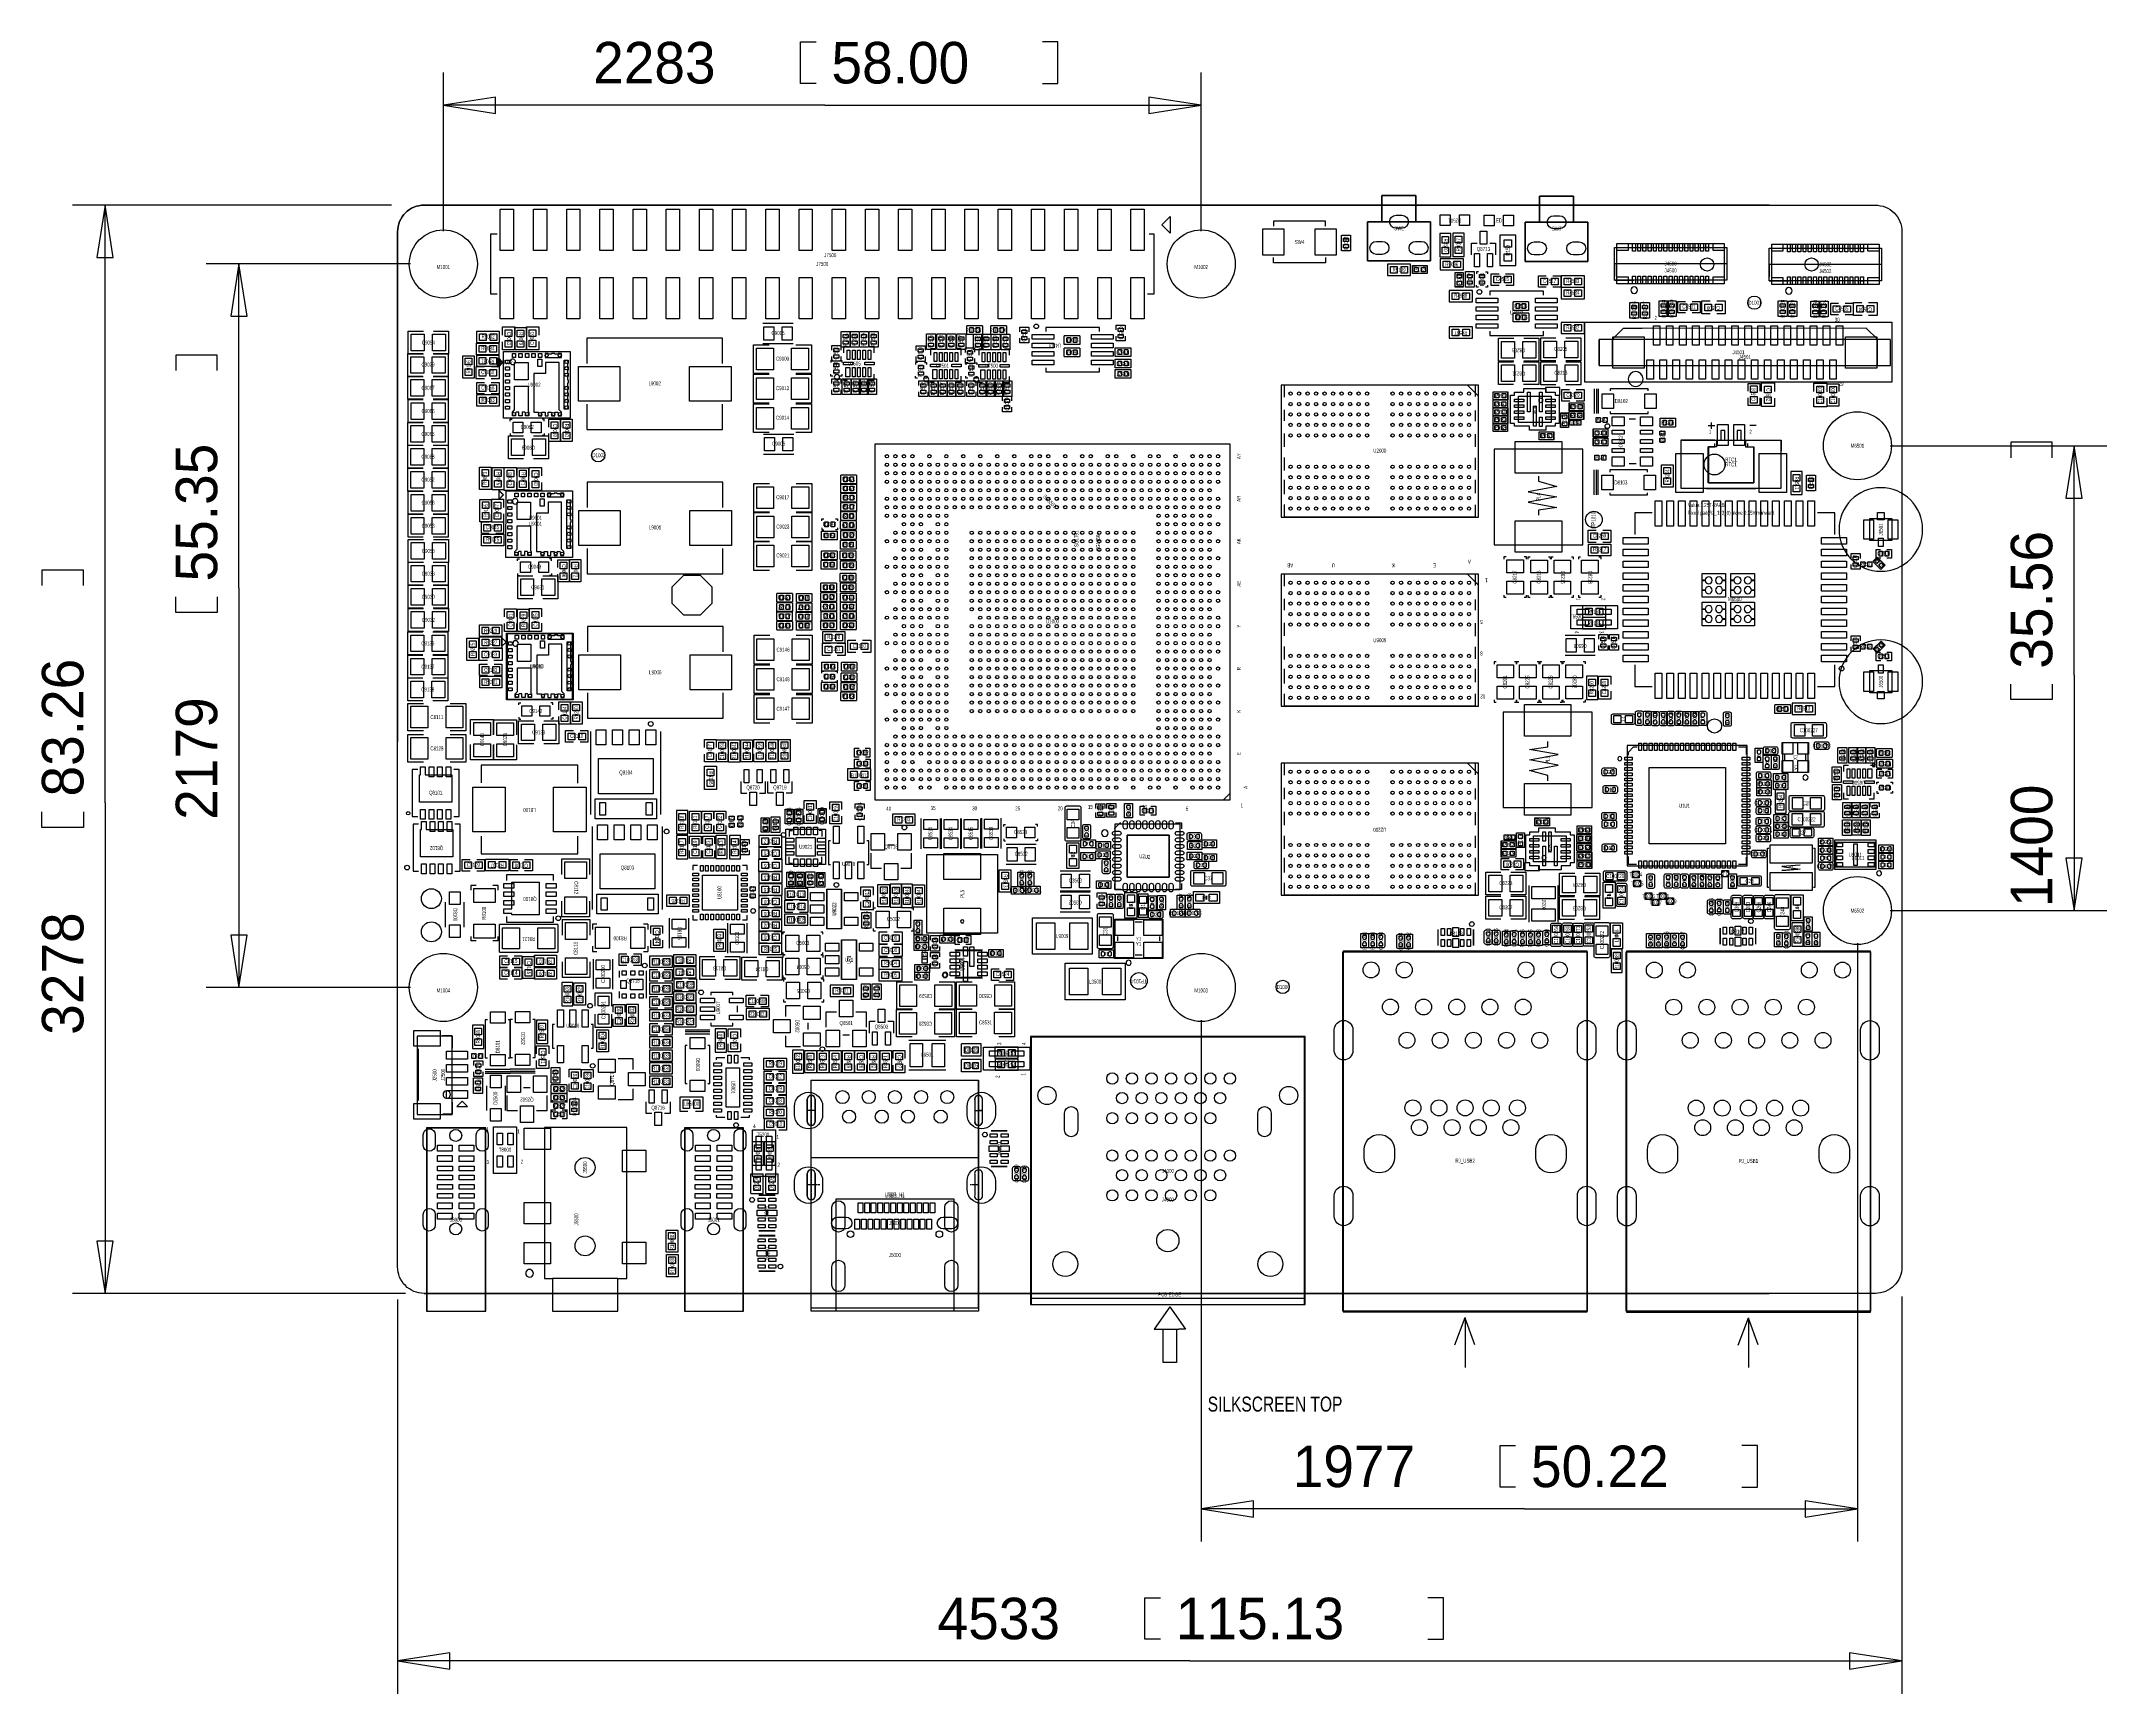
# Model space of a CAD drawing. Extents: x -30 to 128, y -44 to 82.
import ezdxf
from ezdxf.enums import TextEntityAlignment as Align

# ---------------------------------------------------------------- set-up
doc = ezdxf.new("R2010")
doc.units = 0
for name, color, linetype in [('BG_DIMENSION-2', 7, 'CONTINUOUS'), ('BG_OUTLINE', 7, 'CONTINUOUS'), ('PG_ASSEMBLY_TOP', 7, 'CONTINUOUS'), ('PG_SILKSCREEN_TOP', 7, 'CONTINUOUS'), ('PIN_TOP', 3, 'CONTINUOUS'), ('RD_ASSEMBLY_TOP', 70, 'CONTINUOUS'), ('RD_SILKSCREEN_TOP', 7, 'CONTINUOUS')]:
    doc.layers.add(name, color=color, linetype=linetype)

msp = doc.modelspace()

# ---------------------------------------------------------------- linework, layer by layer
at = {"layer": 'BG_DIMENSION-2'}
for points in [[(29.48178, 78.851252), (28.30068, 78.851252), (28.30068, 82.026252), (29.48178, 82.026252)], [(46.80458, 78.851252), (47.98568, 78.851252), (47.98568, 82.026252), (46.80458, 82.026252)], [(0.96012, 67.540124), (0.96012, 79.687674)], [(58.960004, 67.540124), (58.960004, 79.687674)], [(4.960112, 77.812392), (0.96012, 77.187552), (4.960112, 76.562712), (4.960112, 77.812392)], [(54.960012, 76.562712), (58.960004, 77.187552), (54.960012, 77.812392), (54.960012, 76.562712)], [(30.16758, 77.187552), (0.96012, 77.187552)], [(30.16758, 77.187552), (58.960004, 77.187552)], [(-3.008122, 69.539866), (-27.421586, 69.539866)], [(-24.296624, 65.539874), (-24.921464, 69.539866), (-25.546304, 65.539874), (-24.296624, 65.539874)], [(-24.921464, 23.805388), (-24.921464, 69.539866)], [(-1.540002, 65.040002), (-17.179798, 65.040002)], [(-14.054836, 61.04001), (-14.679676, 65.040002), (-15.304516, 61.04001), (-14.054836, 61.04001)], [(-14.679676, 40.254428), (-14.679676, 65.040002)], [(-16.343376, 56.891428), (-16.343376, 58.072528), (-19.518376, 58.072528), (-19.518376, 56.891428)], [(111.678466, 51.130708), (128.259332, 51.130708)], [(124.09551, 50.218594), (124.09551, 51.399694), (120.92051, 51.399694), (120.92051, 50.218594)], [(126.38405, 47.130716), (125.75921, 51.130708), (125.13437, 47.130716), (126.38405, 47.130716)], [(125.75921, 33.581594), (125.75921, 51.130708)], [(-26.585164, 40.442388), (-26.585164, 41.623488), (-29.760164, 41.623488), (-29.760164, 40.442388)], [(-16.343376, 39.568628), (-16.343376, 38.387528), (-19.518376, 38.387528), (-19.518376, 39.568628)], [(-14.679676, 40.254428), (-14.679676, 9.6901)], [(125.75921, 33.581594), (125.75921, 15.570708)], [(124.09551, 32.895794), (124.09551, 31.714694), (120.92051, 31.714694), (120.92051, 32.895794)], [(-24.921464, 23.805388), (-24.921464, -13.716)], [(-26.585164, 23.119588), (-26.585164, 21.938488), (-29.760164, 21.938488), (-29.760164, 23.119588)], [(125.13437, 19.5707), (125.75921, 15.570708), (126.38405, 19.5707), (125.13437, 19.5707)], [(111.678466, 15.570708), (128.259332, 15.570708)], [(-15.304516, 13.690092), (-14.679676, 9.6901), (-14.054836, 13.690092), (-15.304516, 13.690092)], [(109.178344, 13.070586), (109.178344, -32.697928)], [(-1.540002, 9.6901), (-17.179798, 9.6901)], [(58.960004, 7.189978), (58.960004, -32.697928)], [(-25.546304, -9.716008), (-24.921464, -13.716), (-24.296624, -9.716008), (-25.546304, -9.716008)], [(-1.933956, -13.716), (-27.421586, -13.716)], [(-2.54, -14.184122), (-2.54, -44.335954)], [(112.587786, -13.960856), (112.587786, -44.335954)], [(83.019392, -28.534106), (81.838292, -28.534106), (81.838292, -25.359106), (83.019392, -25.359106)], [(100.342192, -28.534106), (101.523292, -28.534106), (101.523292, -25.359106), (100.342192, -25.359106)], [(62.959996, -29.572966), (58.960004, -30.197806), (62.959996, -30.822646), (62.959996, -29.572966)], [(105.178352, -30.822646), (109.178344, -30.197806), (105.178352, -29.572966), (105.178352, -30.822646)], [(83.705192, -30.197806), (58.960004, -30.197806)], [(83.705192, -30.197806), (109.178344, -30.197806)], [(55.840122, -40.172132), (54.659022, -40.172132), (54.659022, -36.997132), (55.840122, -36.997132)], [(76.312522, -40.172132), (77.493622, -40.172132), (77.493622, -36.997132), (76.312522, -36.997132)], [(1.459992, -41.210992), (-2.54, -41.835832), (1.459992, -42.460672), (1.459992, -41.210992)], [(58.100722, -41.835832), (-2.54, -41.835832)], [(58.100722, -41.835832), (112.587786, -41.835832)], [(108.587794, -42.460672), (112.587786, -41.835832), (108.587794, -41.210992), (108.587794, -42.460672)]]:
    msp.add_lwpolyline(points, dxfattribs=at)
at = {"layer": 'BG_OUTLINE'}
for points in [[(-2.54, 28.507944), (-2.54, 67.507866, -0.414214), (-0.508, 69.539866), (110.555786, 69.539866, -0.414214), (112.587786, 67.507866), (112.587786, -11.684, -0.414214), (110.555786, -13.716), (-0.508, -13.716, -0.414214), (-2.54, -11.684), (-2.54, 28.507944)], [(-0.508, 69.539866, 0.414214), (-2.54, 67.507866)]]:
    msp.add_lwpolyline(points, format="xyb", dxfattribs=at)
for points in [[(102.427786, 69.539866), (-0.508, 69.539866)], [(-2.54, 67.507866), (-2.54, 28.507944)], [(-0.508, -13.716), (102.427786, -13.716)]]:
    msp.add_lwpolyline(points, dxfattribs=at)
at = {"layer": 'PG_ASSEMBLY_TOP'}
for points in [[(72.797162, 68.268342), (72.797162, 70.268338), (75.397106, 70.268338), (75.397106, 68.268342)], [(84.862162, 68.232782), (84.862162, 70.232778), (87.462106, 70.232778), (87.462106, 68.232782)], [(71.697088, 65.268348), (71.697088, 68.268342), (76.49718, 68.268342), (76.49718, 65.268348), (71.697088, 65.268348)], [(83.762088, 65.232788), (83.762088, 68.232782), (88.56218, 68.232782), (88.56218, 65.232788), (83.762088, 65.232788)], [(69.702934, 66.04762), (69.702934, 67.24142)], [(69.718428, 67.24142), (70.37324, 67.24142)], [(70.388734, 67.24142), (70.388734, 66.04762)], [(78.071726, 65.59169), (78.071726, 67.36969), (77.216762, 67.36969), (77.216762, 65.59169), (78.071726, 65.59169)], [(79.085186, 65.618614), (79.085186, 67.396614), (78.230222, 67.396614), (78.230222, 65.618614), (79.085186, 65.618614)], [(83.03768, 67.245738), (81.8134, 67.245738)], [(81.8134, 67.245738), (81.8134, 64.934338)], [(83.03768, 64.934338), (83.03768, 67.245738)], [(70.37324, 66.04762), (69.718428, 66.04762)], [(73.211944, 64.169036), (74.989944, 64.169036), (74.989944, 65.024), (73.211944, 65.024), (73.211944, 64.169036)], [(77.252068, 64.58585), (79.030068, 64.58585), (79.030068, 65.440814), (77.252068, 65.440814), (77.252068, 64.58585)], [(81.8134, 64.934338), (83.03768, 64.934338)], [(79.176118, 63.259716), (79.176118, 64.453516)], [(79.191612, 64.453516), (79.846424, 64.453516)], [(79.846424, 63.259716), (79.191612, 63.259716)], [(79.861918, 64.453516), (79.861918, 63.259716)], [(80.186022, 64.450976), (80.033622, 64.450976), (80.033622, 64.298576)], [(80.186022, 63.257176), (80.033622, 63.257176), (80.033622, 63.409576)], [(80.719422, 64.450976), (80.871822, 64.450976), (80.871822, 64.298576)], [(80.871822, 63.409576), (80.871822, 63.257176), (80.719422, 63.257176)], [(81.75625, 63.399416), (81.15935, 63.399416), (81.15935, 64.288416), (81.75625, 64.288416)], [(82.26044, 64.288416), (82.86115, 64.288416), (82.86115, 63.399416), (82.26425, 63.399416)], [(85.367368, 63.255398), (84.770468, 63.255398), (84.770468, 64.144398), (85.367368, 64.144398)], [(85.871558, 64.144398), (86.472268, 64.144398), (86.472268, 63.255398), (85.875368, 63.255398)], [(88.288368, 64.12738), (86.510368, 64.12738), (86.510368, 63.272416), (88.288368, 63.272416), (88.288368, 64.12738)], [(88.288368, 63.23838), (86.510368, 63.23838), (86.510368, 62.383416), (88.288368, 62.383416), (88.288368, 63.23838)], [(79.71409, 62.999112), (77.93609, 62.999112), (77.93609, 62.144148), (79.71409, 62.144148), (79.71409, 62.999112)], [(82.82559, 62.157356), (84.01939, 62.157356)], [(82.82559, 61.48705), (82.82559, 62.141862)], [(84.01939, 62.141862), (84.01939, 61.48705)], [(91.753182, 60.898278), (91.753182, 62.092078)], [(91.768676, 62.092078), (92.423488, 62.092078)], [(92.438982, 62.092078), (92.438982, 60.898278)], [(92.582492, 60.89396), (92.582492, 62.08776)], [(92.597986, 62.08776), (93.252798, 62.08776)], [(93.268292, 62.08776), (93.268292, 60.89396)], [(94.00667, 61.022738), (94.00667, 62.216538)], [(94.022164, 62.216538), (94.676976, 62.216538)], [(94.619826, 61.032644), (94.619826, 62.226444)], [(94.63532, 62.226444), (95.290132, 62.226444)], [(94.69247, 62.216538), (94.69247, 61.022738)], [(95.305626, 62.226444), (95.305626, 61.032644)], [(96.032574, 61.290962), (95.435674, 61.290962), (95.435674, 62.179962), (96.032574, 62.179962)], [(96.536764, 62.179962), (97.137474, 62.179962), (97.137474, 61.290962), (96.540574, 61.290962)], [(97.914714, 61.222128), (97.263204, 61.222128), (97.263204, 62.212728), (97.910904, 62.212728)], [(98.418904, 62.212728), (99.066604, 62.212728), (99.066604, 61.222128), (98.418904, 61.222128)], [(103.115872, 61.01461), (103.115872, 62.20841)], [(103.131366, 62.20841), (103.786178, 62.20841)], [(103.801672, 62.20841), (103.801672, 61.01461)], [(103.869998, 61.011054), (103.869998, 62.204854)], [(103.885492, 62.204854), (104.540304, 62.204854)], [(104.555798, 62.204854), (104.555798, 61.011054)], [(105.623106, 60.9981), (105.623106, 62.1919)], [(105.6386, 62.1919), (106.293412, 62.1919)], [(106.24566, 61.008006), (106.24566, 62.201806)], [(106.261154, 62.201806), (106.915966, 62.201806)], [(106.308906, 62.1919), (106.308906, 60.9981)], [(106.93146, 62.201806), (106.93146, 61.008006)], [(107.739434, 61.150754), (107.142534, 61.150754), (107.142534, 62.039754), (107.739434, 62.039754)], [(108.243624, 62.039754), (108.844334, 62.039754), (108.844334, 61.150754), (108.247434, 61.150754)], [(109.535722, 61.110368), (108.884212, 61.110368), (108.884212, 62.100968), (109.531912, 62.100968)], [(110.039912, 62.100968), (110.687612, 62.100968), (110.687612, 61.110368), (110.039912, 61.110368)], [(5.485384, 59.602624), (5.485384, 60.224924), (6.425184, 60.224924), (6.425184, 59.602624)], [(7.313676, 58.473848), (6.424676, 58.473848), (6.424676, 60.175648), (7.313676, 60.175648), (7.313676, 58.473848)], [(7.320026, 59.605164), (7.320026, 60.227464), (8.259826, 60.227464), (8.259826, 59.605164)], [(27.729434, 60.475622), (25.422098, 60.475622)], [(41.025318, 60.321952), (42.219118, 60.321952)], [(41.025318, 59.651646), (41.025318, 60.306458)], [(42.219118, 60.306458), (42.219118, 59.651646)], [(42.85869, 60.32246), (44.05249, 60.32246)], [(42.85869, 59.652154), (42.85869, 60.306966)], [(44.05249, 60.306966), (44.05249, 59.652154)], [(45.082968, 60.201302), (45.768768, 60.201302)], [(45.082968, 59.843162), (45.082968, 60.201302)], [(45.768768, 60.201302), (45.768768, 59.85383)], [(52.456842, 60.363354), (53.142642, 60.363354)], [(52.456842, 59.998102), (52.456842, 60.363354)], [(53.142642, 60.363354), (53.142642, 59.996832)], [(77.950568, 59.366912), (79.728568, 59.366912), (79.728568, 60.221876), (77.950568, 60.221876), (77.950568, 59.366912)], [(84.01939, 61.471556), (82.82559, 61.471556)], [(82.839814, 61.29274), (84.033614, 61.29274)], [(82.839814, 60.622434), (82.839814, 61.277246)], [(84.033614, 60.60694), (82.839814, 60.60694)], [(84.033614, 61.277246), (84.033614, 60.622434)], [(88.288368, 60.57138), (86.510368, 60.57138), (86.510368, 59.716416), (88.288368, 59.716416), (88.288368, 60.57138)], [(92.423488, 60.898278), (91.768676, 60.898278)], [(93.252798, 60.89396), (92.597986, 60.89396)], [(94.676976, 61.022738), (94.022164, 61.022738)], [(95.290132, 61.032644), (94.63532, 61.032644)], [(103.786178, 61.01461), (103.131366, 61.01461)], [(104.540304, 61.011054), (103.885492, 61.011054)], [(106.293412, 60.9981), (105.6386, 60.9981)], [(106.915966, 61.008006), (106.261154, 61.008006)], [(-1.722374, 58.152284), (-1.722374, 59.906916)], [(-1.722374, 59.906916), (-0.569214, 59.906916)], [(0.197866, 59.906916), (1.351026, 59.906916)], [(1.351026, 59.906916), (1.351026, 58.152284)], [(3.492754, 59.021472), (5.270754, 59.021472), (5.270754, 59.876436), (3.492754, 59.876436), (3.492754, 59.021472)], [(5.21208, 58.989214), (5.21208, 58.100214), (3.51028, 58.100214), (3.51028, 58.989214), (5.21208, 58.989214)], [(6.425184, 59.098434), (6.425184, 58.472324), (5.485384, 58.472324), (5.485384, 59.094624)], [(8.259826, 59.100974), (8.259826, 58.474864), (7.320026, 58.474864), (7.320026, 59.097164)], [(24.695912, 56.658764), (24.695912, 58.863484)], [(24.695912, 58.863484), (25.902412, 58.863484)], [(25.422098, 58.968386), (27.729434, 58.968386)], [(27.934412, 58.863484), (29.140912, 58.863484)], [(29.140912, 58.863484), (29.140912, 56.658764)], [(30.689804, 58.799984), (31.375604, 58.799984)], [(30.689804, 58.441844), (30.689804, 58.799984)], [(31.375604, 58.799984), (31.375604, 58.452512)], [(31.414974, 58.667904), (31.414974, 59.861704)], [(31.430468, 59.861704), (32.08528, 59.861704)], [(32.08528, 58.667904), (31.430468, 58.667904)], [(32.100774, 59.861704), (32.100774, 58.667904)], [(32.100774, 58.667904), (32.100774, 59.861704)], [(32.116268, 59.861704), (32.77108, 59.861704)], [(32.77108, 58.667904), (32.116268, 58.667904)], [(32.786574, 59.861704), (32.786574, 58.667904)], [(32.811974, 58.667904), (32.811974, 59.861704)], [(32.827468, 59.861704), (33.48228, 59.861704)], [(33.48228, 58.667904), (32.827468, 58.667904)], [(33.497774, 59.861704), (33.497774, 58.667904)], [(33.548574, 58.667904), (33.548574, 59.861704)], [(33.564068, 59.861704), (34.21888, 59.861704)], [(34.21888, 58.667904), (33.564068, 58.667904)], [(34.234374, 59.861704), (34.234374, 58.667904)], [(37.155374, 58.784998), (37.841174, 58.784998)], [(37.155374, 58.426858), (37.155374, 58.784998)], [(37.841174, 58.784998), (37.841174, 58.437526)], [(37.947346, 58.505344), (37.947346, 59.699144)], [(37.96284, 59.699144), (38.617652, 59.699144)], [(38.617652, 58.505344), (37.96284, 58.505344)], [(38.633146, 59.699144), (38.633146, 58.505344)], [(38.734746, 58.505344), (38.734746, 59.699144)], [(38.75024, 59.699144), (39.405052, 59.699144)], [(39.405052, 58.505344), (38.75024, 58.505344)], [(39.420546, 59.699144), (39.420546, 58.505344)], [(39.496746, 58.505344), (39.496746, 59.699144)], [(39.51224, 59.699144), (40.167052, 59.699144)], [(40.167052, 58.505344), (39.51224, 58.505344)], [(40.182546, 59.699144), (40.182546, 58.505344)], [(40.258746, 58.505344), (40.258746, 59.699144)], [(40.27424, 59.699144), (40.929052, 59.699144)], [(40.929052, 58.505344), (40.27424, 58.505344)], [(40.926004, 58.629296), (41.611804, 58.629296)], [(40.926004, 58.271156), (40.926004, 58.629296)], [(40.944546, 59.699144), (40.944546, 58.505344)], [(42.219118, 59.636152), (41.025318, 59.636152)], [(41.532048, 58.48223), (41.532048, 59.67603)], [(41.547542, 59.67603), (42.202354, 59.67603)], [(41.611804, 58.629296), (41.611804, 58.281824)], [(42.167048, 58.48223), (42.167048, 59.67603)], [(42.182542, 59.67603), (42.837354, 59.67603)], [(42.217848, 59.67603), (42.217848, 58.48223)], [(42.852848, 59.67603), (42.852848, 58.48223)], [(44.05249, 59.63666), (42.85869, 59.63666)], [(42.878248, 58.48223), (42.878248, 59.67603)], [(42.893742, 59.67603), (43.548554, 59.67603)], [(43.564048, 59.67603), (43.564048, 58.48223)], [(43.640248, 58.48223), (43.640248, 59.67603)], [(43.655742, 59.67603), (44.310554, 59.67603)], [(44.326048, 59.67603), (44.326048, 58.48223)], [(45.082968, 59.007502), (45.082968, 59.374024)], [(45.768768, 59.007502), (45.082968, 59.007502)], [(45.768768, 59.372754), (45.768768, 59.007502)], [(48.484536, 59.56046), (49.678336, 59.56046)], [(48.484536, 58.890154), (48.484536, 59.544966)], [(49.678336, 58.87466), (48.484536, 58.87466)], [(48.484536, 58.62066), (49.678336, 58.62066)], [(48.484536, 57.950354), (48.484536, 58.605166)], [(49.678336, 59.544966), (49.678336, 58.890154)], [(49.678336, 58.605166), (49.678336, 57.950354)], [(52.37353, 58.63717), (53.56733, 58.63717)], [(52.37353, 57.966864), (52.37353, 58.621676)], [(52.456842, 59.169554), (52.456842, 59.517026)], [(53.142642, 59.169554), (52.456842, 59.169554)], [(53.142642, 59.527694), (53.142642, 59.169554)], [(53.56733, 58.621676), (53.56733, 57.966864)], [(81.721198, 57.600596), (81.721198, 59.355228)], [(81.721198, 59.355228), (82.874358, 59.355228)], [(83.641438, 59.355228), (84.794598, 59.355228)], [(84.794598, 59.355228), (84.794598, 57.600596)], [(84.943188, 57.624726), (84.943188, 59.379358)], [(84.943188, 59.379358), (86.096348, 59.379358)], [(86.863428, 59.379358), (88.016588, 59.379358)], [(88.016588, 59.379358), (88.016588, 57.624726)], [(89.417906, 57.268872), (89.417906, 59.268868)], [(90.417904, 59.268868), (90.417904, 57.268872)], [(-1.749552, 56.43372), (-1.749552, 58.188352)], [(-1.749552, 58.188352), (-0.596392, 58.188352)], [(-0.569214, 58.152284), (-1.722374, 58.152284)], [(0.170688, 58.188352), (1.323848, 58.188352)], [(1.351026, 58.152284), (0.197866, 58.152284)], [(1.323848, 58.188352), (1.323848, 56.43372)], [(2.441194, 58.01868), (3.330194, 58.01868), (3.330194, 56.31688), (2.441194, 56.31688), (2.441194, 58.01868)], [(4.109212, 56.252872), (3.483102, 56.252872), (3.483102, 57.192672), (4.105402, 57.192672)], [(5.21716, 58.075322), (5.21716, 57.186322), (3.51536, 57.186322), (3.51536, 58.075322), (5.21716, 58.075322)], [(4.613402, 57.192672), (5.235702, 57.192672), (5.235702, 56.252872), (4.613402, 56.252872)], [(5.067808, 57.85485), (5.067808, 57.154826), (5.41782, 57.504838), (5.067808, 57.85485)], [(30.766004, 57.656984), (30.613604, 57.656984), (30.613604, 57.504584)], [(30.689804, 57.606184), (30.689804, 57.972706)], [(31.375604, 57.606184), (30.689804, 57.606184)], [(31.299404, 57.656984), (31.451804, 57.656984), (31.451804, 57.504584)], [(31.375604, 57.971436), (31.375604, 57.606184)], [(37.247068, 57.494424), (37.094668, 57.494424), (37.094668, 57.342024)], [(37.155374, 57.591198), (37.155374, 57.95772)], [(37.841174, 57.591198), (37.155374, 57.591198)], [(37.780468, 57.494424), (37.932868, 57.494424), (37.932868, 57.342024)], [(37.841174, 57.95645), (37.841174, 57.591198)], [(40.926004, 57.435496), (40.926004, 57.802018)], [(41.611804, 57.435496), (40.926004, 57.435496)], [(41.109138, 57.48655), (40.956738, 57.48655), (40.956738, 57.33415)], [(42.202354, 58.48223), (41.547542, 58.48223)], [(41.611804, 57.800748), (41.611804, 57.435496)], [(41.642538, 57.48655), (41.794938, 57.48655), (41.794938, 57.33415)], [(42.837354, 58.48223), (42.182542, 58.48223)], [(43.548554, 58.48223), (42.893742, 58.48223)], [(44.310554, 58.48223), (43.655742, 58.48223)], [(49.678336, 57.93486), (48.484536, 57.93486)], [(53.56733, 57.95137), (52.37353, 57.95137)], [(52.38115, 57.768744), (53.57495, 57.768744)], [(52.38115, 57.098438), (52.38115, 57.75325)], [(53.57495, 57.082944), (52.38115, 57.082944)], [(52.381658, 56.978804), (53.575458, 56.978804)], [(52.381658, 56.308498), (52.381658, 56.96331)], [(53.57495, 57.75325), (53.57495, 57.098438)], [(53.575458, 56.96331), (53.575458, 56.308498)], [(81.719166, 55.807864), (81.719166, 57.562496)], [(81.719166, 57.562496), (82.872326, 57.562496)], [(82.874358, 57.600596), (81.721198, 57.600596)], [(83.639406, 57.562496), (84.792566, 57.562496)], [(84.794598, 57.600596), (83.641438, 57.600596)], [(84.792566, 57.562496), (84.792566, 55.807864)], [(86.096348, 57.624726), (84.943188, 57.624726)], [(84.951316, 55.799482), (84.951316, 57.554114)], [(84.951316, 57.554114), (86.104476, 57.554114)], [(88.016588, 57.624726), (86.863428, 57.624726)], [(86.871556, 57.554114), (88.024716, 57.554114)], [(88.024716, 57.554114), (88.024716, 55.799482)], [(-0.596392, 56.43372), (-1.749552, 56.43372)], [(-1.745234, 54.689248), (-1.745234, 56.44388)], [(-1.745234, 56.44388), (-0.592074, 56.44388)], [(1.323848, 56.43372), (0.170688, 56.43372)], [(0.175006, 56.44388), (1.328166, 56.44388)], [(1.328166, 56.44388), (1.328166, 54.689248)], [(4.11988, 55.095394), (3.51917, 55.095394), (3.51917, 55.984394), (4.11607, 55.984394)], [(4.62407, 55.984394), (5.22097, 55.984394), (5.22097, 55.095394), (4.62407, 55.095394)], [(25.902412, 56.658764), (24.695912, 56.658764)], [(24.695912, 54.398164), (24.695912, 56.602884)], [(24.695912, 56.602884), (25.902412, 56.602884)], [(29.140912, 56.658764), (27.934412, 56.658764)], [(27.934412, 56.602884), (29.140912, 56.602884)], [(29.140912, 56.602884), (29.140912, 54.398164)], [(30.766004, 56.463184), (30.613604, 56.463184), (30.613604, 56.615584)], [(30.689804, 56.259984), (31.375604, 56.259984)], [(30.689804, 55.894732), (30.689804, 56.259984)], [(30.689804, 55.066184), (30.689804, 55.413656)], [(31.451804, 56.615584), (31.451804, 56.463184), (31.299404, 56.463184)], [(31.375604, 56.259984), (31.375604, 55.893462)], [(31.375604, 55.424324), (31.375604, 55.066184)], [(31.477204, 55.066184), (31.477204, 56.259984)], [(31.492698, 56.259984), (32.14751, 56.259984)], [(32.163004, 56.259984), (32.163004, 55.066184)], [(32.163004, 55.066184), (32.163004, 56.259984)], [(32.178498, 56.259984), (32.83331, 56.259984)], [(32.798004, 55.066184), (32.798004, 56.259984)], [(32.813498, 56.259984), (33.46831, 56.259984)], [(32.848804, 56.259984), (32.848804, 55.066184)], [(33.433004, 55.066184), (33.433004, 56.259984)], [(33.448498, 56.259984), (34.10331, 56.259984)], [(33.483804, 56.259984), (33.483804, 55.066184)], [(34.118804, 56.259984), (34.118804, 55.066184)], [(37.247068, 56.300624), (37.094668, 56.300624), (37.094668, 56.453024)], [(37.349176, 56.097424), (38.034976, 56.097424)], [(37.349176, 55.732172), (37.349176, 56.097424)], [(37.932868, 56.453024), (37.932868, 56.300624), (37.780468, 56.300624)], [(38.034976, 56.097424), (38.034976, 55.730902)], [(38.136576, 54.903624), (38.136576, 56.097424)], [(38.15207, 56.097424), (38.806882, 56.097424)], [(38.822376, 54.903624), (38.822376, 56.097424)], [(38.822376, 56.097424), (38.822376, 54.903624)], [(38.83787, 56.097424), (39.492682, 56.097424)], [(39.508176, 54.903624), (39.508176, 56.097424)], [(39.508176, 56.097424), (39.508176, 54.903624)], [(39.52367, 56.097424), (40.178482, 56.097424)], [(40.193976, 54.903624), (40.193976, 56.097424)], [(40.193976, 56.097424), (40.193976, 54.903624)], [(40.20947, 56.097424), (40.864282, 56.097424)], [(40.879776, 56.097424), (40.879776, 54.903624)], [(41.109138, 56.29275), (40.956738, 56.29275), (40.956738, 56.44515)], [(41.032938, 56.08955), (41.718738, 56.08955)], [(41.032938, 55.724298), (41.032938, 56.08955)], [(41.794938, 56.44515), (41.794938, 56.29275), (41.642538, 56.29275)], [(41.718738, 56.08955), (41.718738, 55.723028)], [(41.871138, 54.89575), (41.871138, 56.08955)], [(41.886632, 56.08955), (42.541444, 56.08955)], [(42.506138, 54.89575), (42.506138, 56.08955)], [(42.521632, 56.08955), (43.176444, 56.08955)], [(42.556938, 56.08955), (42.556938, 54.89575)], [(43.141138, 54.89575), (43.141138, 56.08955)], [(43.156632, 56.08955), (43.811444, 56.08955)], [(43.191938, 56.08955), (43.191938, 54.89575)], [(43.776138, 54.89575), (43.776138, 56.08955)], [(43.791632, 56.08955), (44.446444, 56.08955)], [(43.826938, 56.08955), (43.826938, 54.89575)], [(44.461938, 56.08955), (44.461938, 54.89575)], [(53.575458, 56.293004), (52.381658, 56.293004)], [(82.872326, 55.807864), (81.719166, 55.807864)], [(84.792566, 55.807864), (83.639406, 55.807864)], [(86.104476, 55.799482), (84.951316, 55.799482)], [(87.160862, 54.5465), (86.560152, 54.5465), (86.560152, 55.4355), (87.157052, 55.4355)], [(88.024716, 55.799482), (86.871556, 55.799482)], [(87.665052, 55.4355), (88.261952, 55.4355), (88.261952, 54.5465), (87.665052, 54.5465)], [(100.814632, 55.304944), (100.814632, 55.905654), (101.703632, 55.905654), (101.703632, 55.308754)], [(101.835712, 55.284624), (101.835712, 55.936134), (102.826312, 55.936134), (102.826312, 55.288434)], [(105.83799, 55.274718), (105.83799, 55.926228), (106.82859, 55.926228), (106.82859, 55.278528)], [(106.872024, 55.268368), (106.872024, 55.869078), (107.761024, 55.869078), (107.761024, 55.272178)], [(-0.592074, 54.689248), (-1.745234, 54.689248)], [(-1.742948, 52.907692), (-1.742948, 54.662324)], [(-1.742948, 54.662324), (-0.589788, 54.662324)], [(1.328166, 54.689248), (0.175006, 54.689248)], [(0.177292, 54.662324), (1.330452, 54.662324)], [(1.330452, 54.662324), (1.330452, 52.907692)], [(5.229352, 55.052214), (5.229352, 54.163214), (3.527552, 54.163214), (3.527552, 55.052214), (5.229352, 55.052214)], [(25.902412, 54.398164), (24.695912, 54.398164)], [(24.695912, 52.137564), (24.695912, 54.342284)], [(24.695912, 54.342284), (25.902412, 54.342284)], [(29.140912, 54.398164), (27.934412, 54.398164)], [(27.934412, 54.342284), (29.140912, 54.342284)], [(29.140912, 54.342284), (29.140912, 52.137564)], [(31.375604, 55.066184), (30.689804, 55.066184)], [(32.14751, 55.066184), (31.492698, 55.066184)], [(32.83331, 55.066184), (32.178498, 55.066184)], [(33.46831, 55.066184), (32.813498, 55.066184)], [(34.10331, 55.066184), (33.448498, 55.066184)], [(37.349176, 54.903624), (37.349176, 55.251096)], [(38.034976, 54.903624), (37.349176, 54.903624)], [(38.034976, 55.261764), (38.034976, 54.903624)], [(38.806882, 54.903624), (38.15207, 54.903624)], [(39.492682, 54.903624), (38.83787, 54.903624)], [(40.178482, 54.903624), (39.52367, 54.903624)], [(40.864282, 54.903624), (40.20947, 54.903624)], [(41.032938, 54.89575), (41.032938, 55.243222)], [(41.718738, 54.89575), (41.032938, 54.89575)], [(41.718738, 55.25389), (41.718738, 54.89575)], [(42.541444, 54.89575), (41.886632, 54.89575)], [(43.176444, 54.89575), (42.521632, 54.89575)], [(43.811444, 54.89575), (43.156632, 54.89575)], [(43.763438, 54.918102), (44.449238, 54.918102)], [(43.763438, 54.559962), (43.763438, 54.918102)], [(43.763438, 53.724302), (43.763438, 54.090824)], [(44.446444, 54.89575), (43.791632, 54.89575)], [(44.449238, 54.918102), (44.449238, 54.57063)], [(44.449238, 54.089554), (44.449238, 53.724302)], [(101.703632, 54.800754), (101.703632, 54.203854), (100.814632, 54.203854), (100.814632, 54.800754)], [(102.826312, 54.780434), (102.826312, 54.132734), (101.835712, 54.132734), (101.835712, 54.780434)], [(106.82859, 54.770528), (106.82859, 54.122828), (105.83799, 54.122828), (105.83799, 54.770528)], [(107.761024, 54.764178), (107.761024, 54.167278), (106.872024, 54.167278), (106.872024, 54.764178)], [(-1.75006, 51.164744), (-1.75006, 52.919376)], [(-1.75006, 52.919376), (-0.5969, 52.919376)], [(-0.589788, 52.907692), (-1.742948, 52.907692)], [(0.17018, 52.919376), (1.32334, 52.919376)], [(1.330452, 52.907692), (0.177292, 52.907692)], [(1.32334, 52.919376), (1.32334, 51.164744)], [(6.074156, 53.165502), (6.226556, 53.165502)], [(6.074156, 53.013102), (6.074156, 53.165502)], [(8.672068, 53.165502), (8.519668, 53.165502)], [(8.672068, 53.013102), (8.672068, 53.165502)], [(9.034272, 52.566316), (9.034272, 53.163216), (9.923272, 53.163216), (9.923272, 52.566316)], [(9.933432, 53.165756), (10.822432, 53.165756), (10.822432, 51.463956), (9.933432, 51.463956), (9.933432, 53.165756)], [(44.449238, 53.724302), (43.763438, 53.724302)], [(94.074996, 53.251354), (95.268796, 53.251354)], [(94.074996, 52.581048), (94.074996, 53.23586)], [(95.268796, 52.565554), (94.074996, 52.565554)], [(95.268796, 53.23586), (95.268796, 52.581048)], [(-0.5969, 51.164744), (-1.75006, 51.164744)], [(-1.74879, 49.416208), (-1.74879, 51.17084)], [(-1.74879, 51.17084), (-0.59563, 51.17084)], [(1.32334, 51.164744), (0.17018, 51.164744)], [(0.17145, 51.17084), (1.32461, 51.17084)], [(1.32461, 51.17084), (1.32461, 49.416208)], [(5.938774, 50.14214), (5.938774, 51.896772)], [(5.938774, 51.896772), (7.091934, 51.896772)], [(6.074156, 52.06619), (6.074156, 51.91379)], [(6.074156, 51.91379), (6.226556, 51.91379)], [(7.859014, 51.896772), (9.012174, 51.896772)], [(8.672068, 51.91379), (8.519668, 51.91379)], [(8.672068, 52.06619), (8.672068, 51.91379)], [(9.012174, 51.896772), (9.012174, 50.14214)], [(9.923272, 52.062126), (9.923272, 51.461416), (9.034272, 51.461416), (9.034272, 52.058316)], [(25.902412, 52.137564), (24.695912, 52.137564)], [(27.775916, 52.006754), (25.46858, 52.006754)], [(29.140912, 52.137564), (27.934412, 52.137564)], [(81.37144, 50.870358), (81.37144, 43.56227), (88.171528, 43.56227), (88.171528, 50.870358), (81.37144, 50.870358)], [(98.408236, 51.551332), (98.408236, 51.05146), (97.773236, 51.05146)], [(97.773236, 51.05146), (97.773236, 48.301402)], [(100.608384, 51.551332), (100.608384, 51.05146), (101.243384, 51.05146)], [(101.243384, 48.301402), (101.243384, 51.05146)], [(-1.751076, 47.658274), (-1.751076, 49.412906)], [(-1.751076, 49.412906), (-0.597916, 49.412906)], [(-0.59563, 49.416208), (-1.74879, 49.416208)], [(0.169164, 49.412906), (1.322324, 49.412906)], [(1.32461, 49.416208), (0.17145, 49.416208)], [(1.322324, 49.412906), (1.322324, 47.658274)], [(4.617974, 47.798736), (3.728974, 47.798736), (3.728974, 49.500536), (4.617974, 49.500536), (4.617974, 47.798736)], [(5.583428, 47.772574), (4.694428, 47.772574), (4.694428, 49.474374), (5.583428, 49.474374), (5.583428, 47.772574)], [(5.625084, 48.849534), (5.625084, 49.471834), (6.564884, 49.471834), (6.564884, 48.849534)], [(7.091934, 50.14214), (5.938774, 50.14214)], [(7.490206, 47.753778), (6.601206, 47.753778), (6.601206, 49.455578), (7.490206, 49.455578), (7.490206, 47.753778)], [(7.539482, 48.837596), (7.539482, 49.459896), (8.479282, 49.459896), (8.479282, 48.837596)], [(9.012174, 50.14214), (7.859014, 50.14214)], [(25.46858, 50.499518), (27.775916, 50.499518)], [(94.182946, 49.672748), (95.071946, 49.672748), (95.071946, 47.970948), (94.182946, 47.970948), (94.182946, 49.672748)], [(104.086152, 49.169828), (104.086152, 47.391828), (104.941116, 47.391828), (104.941116, 49.169828), (104.086152, 49.169828)], [(-0.597916, 47.658274), (-1.751076, 47.658274)], [(-1.740916, 45.896784), (-1.740916, 47.651416)], [(-1.740916, 47.651416), (-0.587756, 47.651416)], [(1.322324, 47.658274), (0.169164, 47.658274)], [(0.179324, 47.651416), (1.332484, 47.651416)], [(1.332484, 47.651416), (1.332484, 45.896784)], [(5.204968, 47.728378), (5.204968, 47.0281), (5.555234, 47.378112), (5.204968, 47.728378)], [(6.564884, 48.345344), (6.564884, 47.719234), (5.625084, 47.719234), (5.625084, 48.341534)], [(8.479282, 48.333406), (8.479282, 47.707296), (7.539482, 47.707296), (7.539482, 48.329596)], [(24.712168, 46.050962), (24.712168, 48.255682)], [(24.712168, 48.255682), (25.918668, 48.255682)], [(27.950668, 48.255682), (29.157168, 48.255682)], [(29.157168, 48.255682), (29.157168, 46.050962)], [(31.375604, 48.903128), (32.569404, 48.903128)], [(31.375604, 48.232822), (31.375604, 48.887634)], [(32.569404, 48.217328), (31.375604, 48.217328)], [(31.37789, 47.505112), (32.57169, 47.505112)], [(31.37789, 46.834806), (31.37789, 47.489618)], [(31.378144, 48.206406), (32.571944, 48.206406)], [(31.378144, 47.5361), (31.378144, 48.190912)], [(32.571944, 47.520606), (31.378144, 47.520606)], [(32.569404, 48.887634), (32.569404, 48.232822)], [(32.57169, 47.489618), (32.57169, 46.834806)], [(32.571944, 48.190912), (32.571944, 47.5361)], [(97.773236, 48.301402), (101.243384, 48.301402)], [(105.286048, 47.692056), (105.286048, 48.885856)], [(105.301542, 48.885856), (105.956354, 48.885856)], [(105.956354, 47.692056), (105.301542, 47.692056)], [(105.971848, 48.885856), (105.971848, 47.692056)], [(-0.587756, 45.896784), (-1.740916, 45.896784)], [(-1.740154, 44.13377), (-1.740154, 45.888402)], [(-1.740154, 45.888402), (-0.586994, 45.888402)], [(1.332484, 45.896784), (0.179324, 45.896784)], [(0.180086, 45.888402), (1.333246, 45.888402)], [(1.333246, 45.888402), (1.333246, 44.13377)], [(3.754882, 47.027592), (4.643882, 47.027592), (4.643882, 45.325792), (3.754882, 45.325792), (3.754882, 47.027592)], [(4.636008, 46.41977), (4.636008, 47.04207), (5.575808, 47.04207), (5.575808, 46.41977)], [(5.575808, 45.91558), (5.575808, 45.28947), (4.636008, 45.28947), (4.636008, 45.91177)], [(25.918668, 46.050962), (24.712168, 46.050962)], [(24.721312, 43.812714), (24.721312, 46.017434)], [(24.721312, 46.017434), (25.927812, 46.017434)], [(29.157168, 46.050962), (27.950668, 46.050962)], [(27.959812, 46.017434), (29.166312, 46.017434)], [(29.166312, 46.017434), (29.166312, 43.812714)], [(31.37154, 46.1137), (32.56534, 46.1137)], [(31.37154, 45.443394), (31.37154, 46.098206)], [(31.376112, 46.803564), (32.569912, 46.803564)], [(31.376112, 46.133258), (31.376112, 46.78807)], [(32.569912, 46.117764), (31.376112, 46.117764)], [(32.57169, 46.819312), (31.37789, 46.819312)], [(32.56534, 46.098206), (32.56534, 45.443394)], [(32.569912, 46.78807), (32.569912, 46.133258)], [(4.4704, 44.419266), (3.86969, 44.419266), (3.86969, 45.308266), (4.46659, 45.308266)], [(5.578602, 44.374054), (5.578602, 43.485054), (3.876802, 43.485054), (3.876802, 44.374054), (5.578602, 44.374054)], [(4.97459, 45.308266), (5.57149, 45.308266), (5.57149, 44.419266), (4.97459, 44.419266)], [(29.91231, 44.61129), (31.10611, 44.61129)], [(29.91231, 43.940984), (29.91231, 44.595796)], [(29.925772, 45.383196), (29.925772, 45.535596), (30.078172, 45.535596)], [(29.925772, 44.849796), (29.925772, 44.697396), (30.078172, 44.697396)], [(30.967172, 45.535596), (31.119572, 45.535596), (31.119572, 45.383196)], [(31.119572, 44.849796), (31.119572, 44.697396), (30.967172, 44.697396)], [(31.10611, 44.595796), (31.10611, 43.940984)], [(31.360364, 45.410374), (32.554164, 45.410374)], [(31.360364, 44.740068), (31.360364, 45.39488)], [(32.554164, 44.724574), (31.360364, 44.724574)], [(32.56534, 45.4279), (31.37154, 45.4279)], [(31.371794, 44.659042), (32.565594, 44.659042)], [(31.371794, 43.988736), (31.371794, 44.643548)], [(32.554164, 45.39488), (32.554164, 44.740068)], [(32.565594, 44.643548), (32.565594, 43.988736)], [(89.194894, 43.739054), (88.568784, 43.739054), (88.568784, 44.678854), (89.191084, 44.678854)], [(89.699084, 44.678854), (90.321384, 44.678854), (90.321384, 43.739054), (89.699084, 43.739054)], [(-0.586994, 44.13377), (-1.740154, 44.13377)], [(-1.723136, 42.210736), (-1.723136, 43.965368)], [(-1.723136, 43.965368), (-0.569976, 43.965368)], [(1.333246, 44.13377), (0.180086, 44.13377)], [(0.197104, 43.965368), (1.350264, 43.965368)], [(1.350264, 43.965368), (1.350264, 42.210736)], [(25.927812, 43.812714), (24.721312, 43.812714)], [(24.721312, 41.600882), (24.721312, 43.805602)], [(24.721312, 43.805602), (25.927812, 43.805602)], [(29.166312, 43.812714), (27.959812, 43.812714)], [(27.959812, 43.805602), (29.166312, 43.805602)], [(29.166312, 43.805602), (29.166312, 41.600882)], [(29.896816, 43.091608), (31.090616, 43.091608)], [(29.896816, 42.421302), (29.896816, 43.076114)], [(31.10611, 43.92549), (29.91231, 43.92549)], [(31.090616, 43.076114), (31.090616, 42.421302)], [(31.335218, 43.098466), (32.529018, 43.098466)], [(31.335218, 42.42816), (31.335218, 43.082972)], [(31.366968, 43.900344), (32.560768, 43.900344)], [(31.366968, 43.230038), (31.366968, 43.88485)], [(32.560768, 43.214544), (31.366968, 43.214544)], [(32.565594, 43.973242), (31.371794, 43.973242)], [(32.529018, 43.082972), (32.529018, 42.42816)], [(32.560768, 43.88485), (32.560768, 43.230038)], [(88.60536, 42.714926), (88.60536, 43.603926), (90.30716, 43.603926), (90.30716, 42.714926), (88.60536, 42.714926)], [(108.701332, 42.88663), (109.387132, 42.88663)], [(108.701332, 42.521378), (108.701332, 42.88663)], [(109.387132, 42.88663), (109.387132, 42.520108)], [(110.606332, 42.52341), (110.606332, 43.20921)], [(110.606332, 43.20921), (110.953804, 43.20921)], [(111.43488, 43.20921), (111.800132, 43.20921)], [(111.800132, 43.20921), (111.800132, 42.52341)], [(-1.733296, 40.470836), (-1.733296, 42.225468)], [(-1.733296, 42.225468), (-0.580136, 42.225468)], [(-0.569976, 42.210736), (-1.723136, 42.210736)], [(0.186944, 42.225468), (1.340104, 42.225468)], [(1.350264, 42.210736), (0.197104, 42.210736)], [(1.340104, 42.225468), (1.340104, 40.470836)], [(6.642608, 42.471086), (6.795008, 42.471086)], [(6.642608, 42.318686), (6.642608, 42.471086)], [(6.642608, 41.371774), (6.642608, 41.219374)], [(6.642608, 41.219374), (6.795008, 41.219374)], [(6.650736, 39.42842), (6.650736, 41.183052)], [(6.650736, 41.183052), (7.803896, 41.183052)], [(8.570976, 41.183052), (9.724136, 41.183052)], [(9.24052, 42.471086), (9.08812, 42.471086)], [(9.24052, 41.219374), (9.08812, 41.219374)], [(9.24052, 42.318686), (9.24052, 42.471086)], [(9.24052, 41.371774), (9.24052, 41.219374)], [(9.715246, 41.821608), (9.715246, 42.418508), (10.604246, 42.418508), (10.604246, 41.821608)], [(10.604246, 41.317418), (10.604246, 40.716708), (9.715246, 40.716708), (9.715246, 41.313608)], [(9.724136, 41.183052), (9.724136, 39.42842)], [(10.606532, 42.42308), (11.495532, 42.42308), (11.495532, 40.72128), (10.606532, 40.72128), (10.606532, 42.42308)], [(25.927812, 41.600882), (24.721312, 41.600882)], [(29.166312, 41.600882), (27.959812, 41.600882)], [(29.883608, 42.370756), (31.077408, 42.370756)], [(29.883608, 41.70045), (29.883608, 42.355262)], [(31.077408, 41.684956), (29.883608, 41.684956)], [(31.090616, 42.405808), (29.896816, 42.405808)], [(31.077408, 42.355262), (31.077408, 41.70045)], [(32.529018, 42.412666), (31.335218, 42.412666)], [(31.338266, 41.379902), (32.532066, 41.379902)], [(31.338266, 40.709596), (31.338266, 41.364408)], [(31.360618, 42.337482), (32.554418, 42.337482)], [(31.360618, 41.667176), (31.360618, 42.321988)], [(32.554418, 41.651682), (31.360618, 41.651682)], [(32.532066, 41.364408), (32.532066, 40.709596)], [(32.554418, 42.321988), (32.554418, 41.667176)], [(108.701332, 41.69283), (108.701332, 42.040302)], [(109.387132, 41.69283), (108.701332, 41.69283)], [(109.387132, 42.05097), (109.387132, 41.69283)], [(110.980982, 41.677844), (110.370366, 42.28846), (110.693454, 42.611548), (111.30407, 42.000932), (110.980982, 41.677844)], [(110.964472, 42.52341), (110.606332, 42.52341)], [(111.800132, 42.52341), (111.43361, 42.52341)], [(-0.580136, 40.470836), (-1.733296, 40.470836)], [(-1.733296, 38.70198), (-1.733296, 40.456612)], [(-1.733296, 40.456612), (-0.580136, 40.456612)], [(1.340104, 40.470836), (0.186944, 40.470836)], [(0.186944, 40.456612), (1.340104, 40.456612)], [(1.340104, 40.456612), (1.340104, 38.70198)], [(26.48331, 39.850822), (27.67711, 39.850822)], [(26.48331, 39.180516), (26.48331, 39.835328)], [(27.67711, 39.835328), (27.67711, 39.180516)], [(27.978354, 39.838122), (29.172154, 39.838122)], [(27.978354, 39.167816), (27.978354, 39.822628)], [(29.172154, 39.822628), (29.172154, 39.167816)], [(29.856938, 40.635428), (31.050738, 40.635428)], [(29.856938, 39.965122), (29.856938, 40.619934)], [(31.050738, 39.949628), (29.856938, 39.949628)], [(29.858716, 39.896034), (31.052516, 39.896034)], [(29.858716, 39.225728), (29.858716, 39.88054)], [(31.050738, 40.619934), (31.050738, 39.965122)], [(31.052516, 39.88054), (31.052516, 39.225728)], [(32.532066, 40.694102), (31.338266, 40.694102)], [(31.344616, 40.639238), (32.538416, 40.639238)], [(31.344616, 39.968932), (31.344616, 40.623744)], [(32.538416, 39.953438), (31.344616, 39.953438)], [(31.350966, 39.859204), (32.544766, 39.859204)], [(31.350966, 39.188898), (31.350966, 39.84371)], [(32.538416, 40.623744), (32.538416, 39.968932)], [(32.544766, 39.84371), (32.544766, 39.188898)], [(-0.580136, 38.70198), (-1.733296, 38.70198)], [(-1.723644, 36.935918), (-1.723644, 38.69055)], [(-1.723644, 38.69055), (-0.570484, 38.69055)], [(1.340104, 38.70198), (0.186944, 38.70198)], [(0.196596, 38.69055), (1.349756, 38.69055)], [(1.349756, 38.69055), (1.349756, 36.935918)], [(5.630164, 38.04793), (5.630164, 38.67023), (6.569964, 38.67023), (6.569964, 38.04793)], [(7.534148, 36.923472), (6.645148, 36.923472), (6.645148, 38.625272), (7.534148, 38.625272), (7.534148, 36.923472)], [(7.803896, 39.42842), (6.650736, 39.42842)], [(7.540498, 38.054788), (7.540498, 38.677088), (8.480298, 38.677088), (8.480298, 38.054788)], [(9.724136, 39.42842), (8.570976, 39.42842)], [(26.47442, 38.432486), (27.66822, 38.432486)], [(26.47442, 37.76218), (26.47442, 38.416992)], [(26.481786, 39.12997), (27.675586, 39.12997)], [(26.481786, 38.459664), (26.481786, 39.114476)], [(27.675586, 38.44417), (26.481786, 38.44417)], [(27.67711, 39.165022), (26.48331, 39.165022)], [(27.66822, 38.416992), (27.66822, 37.76218)], [(27.675586, 39.114476), (27.675586, 38.459664)], [(27.969464, 38.41115), (29.163264, 38.41115)], [(27.969464, 37.740844), (27.969464, 38.395656)], [(27.97683, 39.109142), (29.17063, 39.109142)], [(27.97683, 38.438836), (27.97683, 39.093648)], [(29.17063, 38.423342), (27.97683, 38.423342)], [(29.172154, 39.152322), (27.978354, 39.152322)], [(29.163264, 38.395656), (29.163264, 37.740844)], [(29.17063, 39.093648), (29.17063, 38.438836)], [(31.052516, 39.210234), (29.858716, 39.210234)], [(29.861764, 39.156132), (31.055564, 39.156132)], [(29.861764, 38.485826), (29.861764, 39.140638)], [(31.055564, 38.470332), (29.861764, 38.470332)], [(29.86532, 38.443154), (31.05912, 38.443154)], [(29.86532, 37.772848), (29.86532, 38.42766)], [(31.055564, 39.140638), (31.055564, 38.485826)], [(31.05912, 38.42766), (31.05912, 37.772848)], [(32.544766, 39.173404), (31.350966, 39.173404)], [(31.358586, 38.448488), (32.552386, 38.448488)], [(31.358586, 37.778182), (31.358586, 38.432994)], [(31.359602, 39.15918), (32.553402, 39.15918)], [(31.359602, 38.488874), (31.359602, 39.143686)], [(32.553402, 38.47338), (31.359602, 38.47338)], [(32.552386, 38.432994), (32.552386, 37.778182)], [(32.553402, 39.143686), (32.553402, 38.488874)], [(89.924128, 37.984684), (88.146128, 37.984684), (88.146128, 37.12972), (89.924128, 37.12972), (89.924128, 37.984684)], [(89.930732, 38.87978), (88.152732, 38.87978), (88.152732, 38.024816), (89.930732, 38.024816), (89.930732, 38.87978)], [(-1.760982, 35.13963), (-1.760982, 36.894262)], [(-1.760982, 36.894262), (-0.607822, 36.894262)], [(-0.570484, 36.935918), (-1.723644, 36.935918)], [(0.159258, 36.894262), (1.312418, 36.894262)], [(1.349756, 36.935918), (0.196596, 36.935918)], [(1.312418, 36.894262), (1.312418, 35.13963)], [(2.76479, 36.407598), (3.65379, 36.407598), (3.65379, 34.705798), (2.76479, 34.705798), (2.76479, 36.407598)], [(5.432552, 37.438838), (5.432552, 36.549838), (3.730752, 36.549838), (3.730752, 37.438838), (5.432552, 37.438838)], [(5.437632, 36.524946), (5.437632, 35.635946), (3.735832, 35.635946), (3.735832, 36.524946), (5.437632, 36.524946)], [(5.420614, 36.467542), (5.420614, 35.767518), (5.770626, 36.11753), (5.420614, 36.467542)], [(6.569964, 37.54374), (6.569964, 36.91763), (5.630164, 36.91763), (5.630164, 37.53993)], [(8.480298, 37.550598), (8.480298, 36.924488), (7.540498, 36.924488), (7.540498, 37.546788)], [(24.736298, 34.430462), (24.736298, 36.635182)], [(24.736298, 36.635182), (25.942798, 36.635182)], [(27.66822, 37.746686), (26.47442, 37.746686)], [(26.481786, 37.711888), (27.675586, 37.711888)], [(26.481786, 37.041582), (26.481786, 37.696394)], [(27.675586, 37.026088), (26.481786, 37.026088)], [(27.675586, 37.696394), (27.675586, 37.041582)], [(29.163264, 37.72535), (27.969464, 37.72535)], [(27.974798, 36.635182), (29.181298, 36.635182)], [(27.977338, 37.700712), (29.171138, 37.700712)], [(27.977338, 37.030406), (27.977338, 37.685218)], [(29.171138, 37.014912), (27.977338, 37.014912)], [(29.171138, 37.685218), (29.171138, 37.030406)], [(29.181298, 36.635182), (29.181298, 34.430462)], [(29.85643, 37.746178), (31.05023, 37.746178)], [(29.85643, 37.075872), (29.85643, 37.730684)], [(31.05023, 37.060378), (29.85643, 37.060378)], [(31.05912, 37.757354), (29.86532, 37.757354)], [(29.99359, 36.026598), (29.99359, 36.915598), (31.69539, 36.915598), (31.69539, 36.026598), (29.99359, 36.026598)], [(31.05023, 37.730684), (31.05023, 37.075872)], [(32.552386, 37.762688), (31.358586, 37.762688)], [(31.36138, 37.73678), (32.55518, 37.73678)], [(31.36138, 37.066474), (31.36138, 37.721286)], [(32.55518, 37.05098), (31.36138, 37.05098)], [(32.55518, 37.721286), (32.55518, 37.066474)], [(89.11971, 36.611306), (86.812374, 36.611306)], [(89.404698, 36.692332), (90.090498, 36.692332)], [(89.404698, 36.32708), (89.404698, 36.692332)], [(90.090498, 36.692332), (90.090498, 36.32581)], [(90.217498, 36.692332), (90.903298, 36.692332)], [(90.217498, 36.32708), (90.217498, 36.692332)], [(90.903298, 36.692332), (90.903298, 36.32581)], [(108.701332, 36.586668), (109.387132, 36.586668)], [(108.701332, 36.221416), (108.701332, 36.586668)], [(109.387132, 36.586668), (109.387132, 36.220146)], [(-0.607822, 35.13963), (-1.760982, 35.13963)], [(-1.758696, 33.358074), (-1.758696, 35.112706)], [(-1.758696, 35.112706), (-0.605536, 35.112706)], [(1.312418, 35.13963), (0.159258, 35.13963)], [(0.161544, 35.112706), (1.314704, 35.112706)], [(1.314704, 35.112706), (1.314704, 33.358074)], [(4.329684, 34.702496), (3.703574, 34.702496), (3.703574, 35.642296), (4.325874, 35.642296)], [(4.833874, 35.642296), (5.456174, 35.642296), (5.456174, 34.702496), (4.833874, 34.702496)], [(30.596332, 35.080194), (29.970222, 35.080194), (29.970222, 36.019994), (30.592522, 36.019994)], [(31.100522, 36.019994), (31.722822, 36.019994), (31.722822, 35.080194), (31.100522, 35.080194)], [(32.54121, 35.3187), (31.9151, 35.3187), (31.9151, 36.2585), (32.5374, 36.2585)], [(33.0454, 36.2585), (33.6677, 36.2585), (33.6677, 35.3187), (33.0454, 35.3187)], [(86.812374, 35.10407), (89.11971, 35.10407)], [(89.404698, 35.498532), (89.404698, 35.846004)], [(90.090498, 35.498532), (89.404698, 35.498532)], [(90.090498, 35.856672), (90.090498, 35.498532)], [(90.217498, 35.498532), (90.217498, 35.846004)], [(90.903298, 35.498532), (90.217498, 35.498532)], [(90.903298, 35.856672), (90.903298, 35.498532)], [(108.701332, 35.392868), (108.701332, 35.74034)], [(109.387132, 35.392868), (108.701332, 35.392868)], [(109.387132, 35.751008), (109.387132, 35.392868)], [(111.314484, 35.872674), (110.703868, 35.262058), (110.38078, 35.585146), (110.991396, 36.195762), (111.314484, 35.872674)], [(110.606332, 34.668968), (110.606332, 35.354768)], [(110.606332, 35.354768), (110.953804, 35.354768)], [(111.43488, 35.354768), (111.800132, 35.354768)], [(111.800132, 35.354768), (111.800132, 34.668968)], [(-1.765808, 31.615126), (-1.765808, 33.369758)], [(-1.765808, 33.369758), (-0.612648, 33.369758)], [(-0.605536, 33.358074), (-1.758696, 33.358074)], [(0.154432, 33.369758), (1.307592, 33.369758)], [(1.314704, 33.358074), (0.161544, 33.358074)], [(1.307592, 33.369758), (1.307592, 31.615126)], [(4.340352, 33.545018), (3.739642, 33.545018), (3.739642, 34.434018), (4.336542, 34.434018)], [(5.449824, 33.501838), (5.449824, 32.612838), (3.748024, 32.612838), (3.748024, 33.501838), (5.449824, 33.501838)], [(4.844542, 34.434018), (5.441442, 34.434018), (5.441442, 33.545018), (4.844542, 33.545018)], [(25.942798, 34.430462), (24.736298, 34.430462)], [(24.736298, 32.169862), (24.736298, 34.374582)], [(24.736298, 34.374582), (25.942798, 34.374582)], [(29.181298, 34.430462), (27.974798, 34.430462)], [(27.974798, 34.374582), (29.181298, 34.374582)], [(29.181298, 34.374582), (29.181298, 32.169862)], [(29.91612, 33.7312), (29.91612, 33.8836), (30.06852, 33.8836)], [(29.91612, 33.1978), (29.91612, 33.0454), (30.06852, 33.0454)], [(29.931106, 34.58083), (31.124906, 34.58083)], [(29.931106, 33.910524), (29.931106, 34.565336)], [(31.124906, 33.89503), (29.931106, 33.89503)], [(30.95752, 33.8836), (31.10992, 33.8836), (31.10992, 33.7312)], [(31.10992, 33.1978), (31.10992, 33.0454), (30.95752, 33.0454)], [(31.124906, 34.565336), (31.124906, 33.910524)], [(31.418276, 33.759394), (32.612076, 33.759394)], [(31.418276, 33.089088), (31.418276, 33.7439)], [(31.421832, 34.578544), (32.615632, 34.578544)], [(31.421832, 33.908238), (31.421832, 34.56305)], [(32.615632, 33.892744), (31.421832, 33.892744)], [(32.612076, 33.7439), (32.612076, 33.089088)], [(32.615632, 34.56305), (32.615632, 33.908238)], [(88.459818, 33.505394), (88.459818, 31.727394), (89.314782, 31.727394), (89.314782, 33.505394), (88.459818, 33.505394)], [(89.362534, 32.875474), (89.362534, 33.497774), (90.302334, 33.497774), (90.302334, 32.875474)], [(110.964472, 34.668968), (110.606332, 34.668968)], [(111.800132, 34.668968), (111.43361, 34.668968)], [(-0.612648, 31.615126), (-1.765808, 31.615126)], [(1.307592, 31.615126), (0.154432, 31.615126)], [(25.942798, 32.169862), (24.736298, 32.169862)], [(24.736298, 29.909262), (24.736298, 32.113982)], [(24.736298, 32.113982), (25.942798, 32.113982)], [(29.181298, 32.169862), (27.974798, 32.169862)], [(27.974798, 32.113982), (29.181298, 32.113982)], [(29.181298, 32.113982), (29.181298, 29.909262)], [(29.90723, 33.04286), (31.10103, 33.04286)], [(29.90723, 32.372554), (29.90723, 33.027366)], [(31.10103, 32.35706), (29.90723, 32.35706)], [(31.10103, 33.027366), (31.10103, 32.372554)], [(31.384494, 32.309816), (32.578294, 32.309816)], [(31.384494, 31.63951), (31.384494, 32.294322)], [(32.578294, 31.624016), (31.384494, 31.624016)], [(31.41218, 33.027112), (32.60598, 33.027112)], [(31.41218, 32.356806), (31.41218, 33.011618)], [(32.60598, 32.341312), (31.41218, 32.341312)], [(32.612076, 33.073594), (31.418276, 33.073594)], [(32.578294, 32.294322), (32.578294, 31.63951)], [(32.60598, 33.011618), (32.60598, 32.356806)], [(90.302334, 32.371284), (90.302334, 31.745174), (89.362534, 31.745174), (89.362534, 32.367474)], [(-1.754632, 29.322268), (-1.754632, 31.426912)], [(-1.754632, 31.426912), (-0.548132, 31.426912)], [(1.483868, 31.426912), (2.690368, 31.426912)], [(2.690368, 31.426912), (2.690368, 29.322268)], [(3.048, 30.18663), (4.802632, 30.18663)], [(3.048, 29.03347), (3.048, 30.18663)], [(4.802632, 30.18663), (4.802632, 29.03347)], [(4.811776, 30.176978), (6.566408, 30.176978)], [(4.811776, 29.023818), (4.811776, 30.176978)], [(6.566408, 30.176978), (6.566408, 29.023818)], [(6.72338, 28.33243), (6.72338, 30.087062)], [(6.72338, 30.087062), (7.87654, 30.087062)], [(6.73989, 31.46679), (6.89229, 31.46679)], [(6.73989, 31.31439), (6.73989, 31.46679)], [(6.73989, 30.367478), (6.73989, 30.215078)], [(6.73989, 30.215078), (6.89229, 30.215078)], [(8.64362, 30.087062), (9.79678, 30.087062)], [(9.337802, 31.46679), (9.185402, 31.46679)], [(9.337802, 30.215078), (9.185402, 30.215078)], [(9.337802, 31.31439), (9.337802, 31.46679)], [(9.337802, 30.367478), (9.337802, 30.215078)], [(9.792462, 30.940756), (9.792462, 31.537656), (10.681462, 31.537656), (10.681462, 30.940756)], [(10.681462, 30.436566), (10.681462, 29.835856), (9.792462, 29.835856), (9.792462, 30.432756)], [(9.79678, 30.087062), (9.79678, 28.33243)], [(10.691622, 31.540196), (11.580622, 31.540196), (11.580622, 29.838396), (10.691622, 29.838396), (10.691622, 31.540196)], [(88.881204, 23.447756), (88.881204, 30.755844), (82.081116, 30.755844), (82.081116, 23.447756), (88.881204, 23.447756)], [(92.193364, 29.870654), (92.193364, 30.716728)], [(92.320364, 30.843728), (92.666566, 30.843728)], [(92.793566, 30.716728), (92.793566, 29.870654)], [(92.80779, 29.861256), (92.80779, 30.70733)], [(92.93479, 30.83433), (93.280992, 30.83433)], [(93.400118, 29.839158), (93.400118, 30.685232)], [(93.407992, 30.70733), (93.407992, 29.861256)], [(93.527118, 30.812232), (93.87332, 30.812232)], [(94.00032, 30.685232), (94.00032, 29.839158)], [(94.02318, 29.84246), (94.02318, 30.688534)], [(94.15018, 30.815534), (94.496382, 30.815534)], [(94.603316, 29.845), (94.603316, 30.691074)], [(94.623382, 30.688534), (94.623382, 29.84246)], [(94.730316, 30.818074), (95.076518, 30.818074)], [(95.203518, 30.691074), (95.203518, 29.845)], [(95.210376, 29.847794), (95.210376, 30.693868)], [(95.337376, 30.820868), (95.683578, 30.820868)], [(95.810578, 30.693868), (95.810578, 29.847794)], [(95.825056, 30.812486), (96.425004, 30.812486)], [(95.825056, 29.712666), (95.825056, 30.812486)], [(96.425004, 30.812486), (96.425004, 29.712666)], [(96.435672, 30.812232), (97.03562, 30.812232)], [(96.435672, 29.712412), (96.435672, 30.812232)], [(97.03562, 30.812232), (97.03562, 29.712412)], [(97.04578, 29.847286), (97.04578, 30.69336)], [(97.17278, 30.82036), (97.518982, 30.82036)], [(97.645982, 30.69336), (97.645982, 29.847286)], [(98.927412, 29.800804), (98.927412, 30.646878)], [(99.054412, 30.773878), (99.400614, 30.773878)], [(99.527614, 30.646878), (99.527614, 29.800804)], [(102.860856, 31.330646), (104.054656, 31.330646)], [(102.860856, 30.66034), (102.860856, 31.315152)], [(104.054656, 30.644846), (102.860856, 30.644846)], [(104.054656, 31.315152), (104.054656, 30.66034)], [(105.966006, 31.428182), (104.188006, 31.428182), (104.188006, 30.573218), (105.966006, 30.573218), (105.966006, 31.428182)], [(-0.548132, 29.322268), (-1.754632, 29.322268)], [(-1.753362, 26.927556), (-1.753362, 29.0322)], [(-1.753362, 29.0322), (-0.546862, 29.0322)], [(2.690368, 29.322268), (1.483868, 29.322268)], [(1.485138, 29.0322), (2.691638, 29.0322)], [(2.691638, 29.0322), (2.691638, 26.927556)], [(10.917682, 28.453334), (10.320782, 28.453334), (10.320782, 29.342334), (10.917682, 29.342334)], [(11.421872, 29.342334), (12.022582, 29.342334), (12.022582, 28.453334), (11.425682, 28.453334)], [(20.949412, 28.057348), (20.949412, 28.654248), (21.838412, 28.654248), (21.838412, 28.057348)], [(21.856446, 28.043124), (21.856446, 28.643834), (22.745446, 28.643834), (22.745446, 28.046934)], [(22.771862, 28.631896), (23.660862, 28.631896), (23.660862, 26.930096), (22.771862, 26.930096), (22.771862, 28.631896)], [(23.740618, 28.644088), (24.629618, 28.644088), (24.629618, 26.942288), (23.740618, 26.942288), (23.740618, 28.644088)], [(24.728932, 28.060142), (24.728932, 28.657042), (25.617932, 28.657042), (25.617932, 28.060142)], [(25.942798, 29.909262), (24.736298, 29.909262)], [(26.567384, 26.953972), (25.678384, 26.953972), (25.678384, 28.655772), (26.567384, 28.655772), (26.567384, 26.953972)], [(27.506422, 26.96591), (26.617422, 26.96591), (26.617422, 28.66771), (27.506422, 28.66771), (27.506422, 26.96591)], [(29.181298, 29.909262), (27.974798, 29.909262)], [(92.666566, 29.743654), (92.320364, 29.743654)], [(93.280992, 29.734256), (92.93479, 29.734256)], [(93.87332, 29.712158), (93.527118, 29.712158)], [(94.496382, 29.71546), (94.15018, 29.71546)], [(95.076518, 29.718), (94.730316, 29.718)], [(95.683578, 29.720794), (95.337376, 29.720794)], [(96.425004, 29.712666), (95.825056, 29.712666)], [(97.03562, 29.712412), (96.435672, 29.712412)], [(97.518982, 29.720286), (97.17278, 29.720286)], [(99.400614, 29.673804), (99.054412, 29.673804)], [(106.019854, 28.484576), (106.865928, 28.484576)], [(-0.546862, 26.927556), (-1.753362, 26.927556)], [(2.691638, 26.927556), (1.485138, 26.927556)], [(3.048, 27.11323), (3.048, 28.26639)], [(4.802632, 27.11323), (3.048, 27.11323)], [(4.802632, 28.26639), (4.802632, 27.11323)], [(4.811776, 27.103578), (4.811776, 28.256738)], [(6.566408, 27.103578), (4.811776, 27.103578)], [(6.566408, 28.256738), (6.566408, 27.103578)], [(7.87654, 28.33243), (6.72338, 28.33243)], [(9.79678, 28.33243), (8.64362, 28.33243)], [(21.838412, 27.553158), (21.838412, 26.952448), (20.949412, 26.952448), (20.949412, 27.549348)], [(22.745446, 27.538934), (22.745446, 26.942034), (21.856446, 26.942034), (21.856446, 27.538934)], [(25.617932, 27.555952), (25.617932, 26.955242), (24.728932, 26.955242), (24.728932, 27.552142)], [(32.416496, 27.313636), (32.416496, 27.999436)], [(32.416496, 27.999436), (32.783018, 27.999436)], [(32.781748, 27.313636), (32.416496, 27.313636)], [(32.429196, 26.476452), (32.429196, 27.162252)], [(32.429196, 27.162252), (32.795718, 27.162252)], [(33.252156, 27.999436), (33.610296, 27.999436)], [(33.610296, 27.313636), (33.262824, 27.313636)], [(33.264856, 27.162252), (33.622996, 27.162252)], [(33.610296, 27.999436), (33.610296, 27.313636)], [(33.622996, 27.162252), (33.622996, 26.476452)], [(91.555316, 28.201366), (91.555316, 19.001486), (100.755196, 19.001486), (100.755196, 28.201366), (91.555316, 28.201366)], [(101.349302, 27.996896), (101.94925, 27.996896)], [(101.349302, 26.897076), (101.349302, 27.996896)], [(101.94925, 26.897076), (101.349302, 26.897076)], [(101.94925, 27.996896), (101.94925, 26.897076)], [(101.977444, 27.454098), (102.577392, 27.454098)], [(101.977444, 26.354278), (101.977444, 27.454098)], [(101.983286, 27.633422), (101.983286, 27.979624)], [(102.110286, 28.106624), (102.95636, 28.106624)], [(102.95636, 27.506422), (102.110286, 27.506422)], [(102.577392, 27.454098), (102.577392, 26.354278)], [(102.601776, 26.488644), (102.601776, 27.334718)], [(102.728776, 27.461718), (103.074978, 27.461718)], [(103.08336, 27.979624), (103.08336, 27.633422)], [(103.201978, 27.334718), (103.201978, 26.488644)], [(105.892854, 28.011374), (105.892854, 28.357576)], [(106.865928, 27.884374), (106.019854, 27.884374)], [(106.992928, 28.357576), (106.992928, 28.011374)], [(107.690158, 26.844498), (107.690158, 28.038298)], [(107.705652, 28.038298), (108.360464, 28.038298)], [(108.375958, 28.038298), (108.375958, 26.844498)], [(108.51515, 26.849578), (108.51515, 28.043378)], [(108.530644, 28.043378), (109.185456, 28.043378)], [(109.15015, 26.849578), (109.15015, 28.043378)], [(109.165644, 28.043378), (109.820456, 28.043378)], [(109.20095, 28.043378), (109.20095, 26.849578)], [(109.83595, 26.849578), (109.83595, 28.043378)], [(109.83595, 28.043378), (109.83595, 26.849578)], [(109.851444, 28.043378), (110.506256, 28.043378)], [(110.52175, 28.043378), (110.52175, 26.849578)], [(110.65129, 27.972258), (111.84509, 27.972258)], [(110.65129, 27.301952), (110.65129, 27.956764)], [(111.84509, 27.286458), (110.65129, 27.286458)], [(110.67415, 27.154378), (111.86795, 27.154378)], [(110.67415, 26.484072), (110.67415, 27.138884)], [(111.84509, 27.956764), (111.84509, 27.301952)], [(111.86795, 27.138884), (111.86795, 26.484072)], [(20.953222, 26.608532), (21.85797, 26.608532), (21.85797, 24.830532), (20.953222, 24.830532), (20.953222, 26.608532)], [(31.889446, 25.553924), (33.667446, 25.553924), (33.667446, 26.408888), (31.889446, 26.408888), (31.889446, 25.553924)], [(32.423354, 24.759158), (32.423354, 25.444958)], [(32.423354, 25.444958), (32.789876, 25.444958)], [(32.794448, 26.476452), (32.429196, 26.476452)], [(33.259014, 25.444958), (33.617154, 25.444958)], [(33.622996, 26.476452), (33.275524, 26.476452)], [(33.617154, 25.444958), (33.617154, 24.759158)], [(89.627456, 26.01087), (89.627456, 26.357072)], [(89.754456, 26.484072), (90.60053, 26.484072)], [(90.60053, 25.88387), (89.754456, 25.88387)], [(90.72753, 26.357072), (90.72753, 26.01087)], [(101.451918, 25.719532), (101.451918, 26.065734)], [(101.475286, 25.568148), (102.575106, 25.568148)], [(101.475286, 24.9682), (101.475286, 25.568148)], [(101.578918, 26.192734), (102.424992, 26.192734)], [(102.424992, 25.592532), (101.578918, 25.592532)], [(102.577392, 26.354278), (101.977444, 26.354278)], [(102.551992, 26.065734), (102.551992, 25.719532)], [(102.575106, 25.568148), (102.575106, 24.9682)], [(103.074978, 26.361644), (102.728776, 26.361644)], [(102.76078, 25.460706), (102.76078, 26.060654)], [(102.76078, 26.060654), (103.8606, 26.060654)], [(103.8606, 25.460706), (102.76078, 25.460706)], [(102.766622, 24.839168), (102.766622, 25.439116)], [(102.766622, 25.439116), (103.866442, 25.439116)], [(103.8606, 26.060654), (103.8606, 25.460706)], [(103.866442, 25.439116), (103.866442, 24.839168)], [(107.248706, 25.383998), (107.248706, 26.577798)], [(107.2642, 26.577798), (107.919012, 26.577798)], [(107.919012, 25.383998), (107.2642, 25.383998)], [(108.360464, 26.844498), (107.705652, 26.844498)], [(107.934506, 26.577798), (107.934506, 25.383998)], [(109.185456, 26.849578), (108.530644, 26.849578)], [(109.820456, 26.849578), (109.165644, 26.849578)], [(110.506256, 26.849578), (109.851444, 26.849578)], [(111.86795, 26.468578), (110.67415, 26.468578)], [(110.67415, 25.706578), (110.67415, 26.392378)], [(110.67415, 26.392378), (111.040672, 26.392378)], [(111.039402, 25.706578), (110.67415, 25.706578)], [(110.67415, 25.249378), (110.67415, 25.401778), (110.82655, 25.401778)], [(111.50981, 26.392378), (111.86795, 26.392378)], [(111.86795, 25.706578), (111.520478, 25.706578)], [(111.71555, 25.401778), (111.86795, 25.401778), (111.86795, 25.249378)], [(111.86795, 26.392378), (111.86795, 25.706578)], [(28.563062, 23.363174), (28.563062, 23.985474), (29.502862, 23.985474), (29.502862, 23.363174)], [(30.54223, 23.30831), (30.54223, 23.90521), (31.43123, 23.90521), (31.43123, 23.30831)], [(32.788606, 24.759158), (32.423354, 24.759158)], [(32.488632, 23.742142), (33.174432, 23.742142)], [(32.488632, 23.37689), (32.488632, 23.742142)], [(33.174432, 23.742142), (33.174432, 23.37562)], [(33.617154, 24.759158), (33.269682, 24.759158)], [(50.90414, 23.742142), (51.58994, 23.742142)], [(50.90414, 23.384002), (50.90414, 23.742142)], [(51.58994, 23.742142), (51.58994, 23.39467)], [(51.742848, 23.752302), (52.428648, 23.752302)], [(51.742848, 23.394162), (51.742848, 23.752302)], [(52.428648, 23.752302), (52.428648, 23.40483)], [(53.099716, 23.76424), (53.699664, 23.76424)], [(53.099716, 22.66442), (53.099716, 23.76424)], [(53.699664, 23.76424), (53.699664, 22.66442)], [(89.713054, 24.658574), (89.713054, 25.004776)], [(89.840054, 25.131776), (90.686128, 25.131776)], [(90.686128, 24.531574), (89.840054, 24.531574)], [(90.813128, 25.004776), (90.813128, 24.658574)], [(101.43363, 23.64994), (101.43363, 23.996142)], [(102.575106, 24.9682), (101.475286, 24.9682)], [(101.482144, 24.355806), (101.482144, 24.955754)], [(101.482144, 24.955754), (102.581964, 24.955754)], [(102.581964, 24.355806), (101.482144, 24.355806)], [(101.56063, 24.123142), (102.406704, 24.123142)], [(102.533704, 23.996142), (102.533704, 23.64994)], [(102.581964, 24.955754), (102.581964, 24.355806)], [(103.866442, 24.839168), (102.766622, 24.839168)], [(102.875588, 24.811736), (102.875588, 23.033736), (103.730552, 23.033736), (103.730552, 24.811736), (102.875588, 24.811736)], [(107.268772, 24.035512), (107.268772, 25.229312)], [(107.284266, 25.229312), (107.939078, 25.229312)], [(107.939078, 24.035512), (107.284266, 24.035512)], [(107.954572, 25.229312), (107.954572, 24.035512)], [(108.05795, 22.658578), (108.05795, 23.852378)], [(108.073444, 23.852378), (108.728256, 23.852378)], [(108.71835, 22.658578), (108.71835, 23.852378)], [(108.733844, 23.852378), (109.388656, 23.852378)], [(108.74375, 23.852378), (108.74375, 22.658578)], [(109.40415, 23.852378), (109.40415, 22.658578)], [(109.40415, 22.658578), (109.40415, 23.852378)], [(109.419644, 23.852378), (110.074456, 23.852378)], [(110.08995, 23.852378), (110.08995, 22.658578)], [(110.16615, 23.852378), (110.85195, 23.852378)], [(110.16615, 23.494238), (110.16615, 23.852378)], [(110.67415, 24.715978), (110.67415, 24.563578), (110.82655, 24.563578)], [(110.85195, 23.852378), (110.85195, 23.504906)], [(111.86795, 24.715978), (111.86795, 24.563578), (111.71555, 24.563578)], [(19.667982, 21.44268), (19.667982, 23.22068), (18.813018, 23.22068), (18.813018, 21.44268), (19.667982, 21.44268)], [(19.812, 23.18258), (20.701, 23.18258), (20.701, 21.48078), (19.812, 21.48078), (19.812, 23.18258)], [(20.7518, 22.58187), (20.7518, 23.18258), (21.6408, 23.18258), (21.6408, 22.58568)], [(21.6916, 22.58568), (21.6916, 23.18258), (22.5806, 23.18258), (22.5806, 22.58568)], [(26.039318, 21.541486), (26.039318, 22.735286)], [(26.054812, 22.735286), (26.709624, 22.735286)], [(26.725118, 22.735286), (26.725118, 21.541486)], [(29.502862, 22.858984), (29.502862, 22.232874), (28.563062, 22.232874), (28.563062, 22.855174)], [(31.43123, 22.80412), (31.43123, 22.20341), (30.54223, 22.20341), (30.54223, 22.80031)], [(32.488632, 22.548342), (32.488632, 22.895814)], [(33.174432, 22.548342), (32.488632, 22.548342)], [(33.174432, 22.906482), (33.174432, 22.548342)], [(35.351974, 22.075394), (35.351974, 22.964394), (37.053774, 22.964394), (37.053774, 22.075394), (35.351974, 22.075394)], [(37.511228, 22.61362), (37.511228, 20.306284)], [(39.018464, 20.306284), (39.018464, 22.61362)], [(39.065708, 22.61235), (39.065708, 20.305014)], [(40.572944, 20.305014), (40.572944, 22.61235)], [(40.599868, 22.617684), (40.599868, 20.310348)], [(42.107104, 20.310348), (42.107104, 22.617684)], [(42.15384, 22.631908), (42.15384, 20.324572)], [(43.661076, 20.324572), (43.661076, 22.631908)], [(43.843702, 22.168612), (43.996102, 22.168612)], [(43.843702, 22.016212), (43.843702, 22.168612)], [(46.441614, 22.168612), (46.289214, 22.168612)], [(46.441614, 22.016212), (46.441614, 22.168612)], [(50.016664, 22.159468), (50.362866, 22.159468)], [(50.90414, 22.700742), (50.90414, 23.067264)], [(51.58994, 22.700742), (50.90414, 22.700742)], [(51.58994, 23.065994), (51.58994, 22.700742)], [(51.742848, 22.710902), (51.742848, 23.077424)], [(52.428648, 22.710902), (51.742848, 22.710902)], [(52.428648, 23.076154), (52.428648, 22.710902)], [(53.699664, 22.66442), (53.099716, 22.66442)], [(54.283356, 22.877272), (54.283356, 23.563072)], [(54.283356, 23.563072), (54.630828, 23.563072)], [(54.641496, 22.877272), (54.283356, 22.877272)], [(55.477156, 22.877272), (55.110634, 22.877272)], [(55.111904, 23.563072), (55.477156, 23.563072)], [(55.477156, 23.563072), (55.477156, 22.877272)], [(89.624154, 22.611842), (89.624154, 22.958044)], [(89.643712, 22.006814), (89.643712, 22.353016)], [(89.751154, 23.085044), (90.597228, 23.085044)], [(90.597228, 22.484842), (89.751154, 22.484842)], [(89.770712, 22.480016), (90.616786, 22.480016)], [(90.724228, 22.958044), (90.724228, 22.611842)], [(90.743786, 22.353016), (90.743786, 22.006814)], [(101.42347, 22.216872), (101.42347, 22.563074)], [(101.43998, 23.044404), (101.43998, 23.390606)], [(101.55047, 22.690074), (102.396544, 22.690074)], [(102.406704, 23.52294), (101.56063, 23.52294)], [(101.56698, 23.517606), (102.413054, 23.517606)], [(102.413054, 22.917404), (101.56698, 22.917404)], [(102.523544, 22.563074), (102.523544, 22.216872)], [(102.540054, 23.390606), (102.540054, 23.044404)], [(102.782624, 22.318472), (102.782624, 22.91842)], [(102.782624, 22.91842), (103.882444, 22.91842)], [(102.782624, 22.319996), (103.882444, 22.319996)], [(102.782624, 21.720048), (102.782624, 22.319996)], [(103.882444, 22.318472), (102.782624, 22.318472)], [(103.882444, 22.91842), (103.882444, 22.318472)], [(103.882444, 22.319996), (103.882444, 21.720048)], [(108.038138, 21.312632), (108.038138, 22.506432)], [(108.053632, 22.506432), (108.708444, 22.506432)], [(108.728256, 22.658578), (108.073444, 22.658578)], [(108.723938, 22.506432), (108.723938, 21.312632)], [(109.388656, 22.658578), (108.733844, 22.658578)], [(108.774484, 21.33092), (108.774484, 22.52472)], [(108.789978, 22.52472), (109.44479, 22.52472)], [(110.074456, 22.658578), (109.419644, 22.658578)], [(109.460284, 22.52472), (109.460284, 21.33092)], [(109.479842, 21.329142), (109.479842, 22.522942)], [(109.495336, 22.522942), (110.150148, 22.522942)], [(110.165642, 22.522942), (110.165642, 21.329142)], [(110.16615, 22.658578), (110.16615, 23.0251)], [(110.85195, 22.658578), (110.16615, 22.658578)], [(110.85195, 23.02383), (110.85195, 22.658578)], [(18.813018, 21.31568), (18.813018, 19.53768), (19.667982, 19.53768), (19.667982, 21.31568), (18.813018, 21.31568)], [(19.812, 20.68068), (19.812, 21.27758), (20.701, 21.27758), (20.701, 20.68068)], [(21.6408, 22.07768), (21.6408, 21.48078), (20.7518, 21.48078), (20.7518, 22.07768)], [(20.828, 20.68068), (20.828, 21.27758), (21.717, 21.27758), (21.717, 20.68068)], [(22.5806, 22.08149), (22.5806, 21.48078), (21.6916, 21.48078), (21.6916, 22.07768)], [(21.81987, 21.325586), (21.81987, 19.547586), (22.674834, 19.547586), (22.674834, 21.325586), (21.81987, 21.325586)], [(22.851618, 21.31568), (22.851618, 19.53768), (23.706582, 19.53768), (23.706582, 21.31568), (22.851618, 21.31568)], [(23.6728, 21.02358), (24.3586, 21.02358)], [(23.6728, 20.658328), (23.6728, 21.02358)], [(24.3586, 21.02358), (24.3586, 20.657058)], [(25.139904, 20.443444), (25.139904, 21.332444), (26.841704, 21.332444), (26.841704, 20.443444), (25.139904, 20.443444)], [(26.709624, 21.541486), (26.054812, 21.541486)], [(43.843702, 21.0693), (43.843702, 20.9169)], [(43.843702, 20.9169), (43.996102, 20.9169)], [(46.336204, 20.631658), (44.028868, 20.631658)], [(46.441614, 20.9169), (46.289214, 20.9169)], [(46.441614, 21.0693), (46.441614, 20.9169)], [(48.681386, 18.781014), (48.681386, 20.762214), (49.595786, 20.762214), (49.595786, 18.781014), (48.681386, 18.781014)], [(49.759108, 20.982178), (50.858928, 20.982178)], [(49.759108, 20.38223), (49.759108, 20.982178)], [(49.889664, 21.186394), (49.889664, 22.032468)], [(50.362866, 21.059394), (50.016664, 21.059394)], [(50.489866, 22.032468), (50.489866, 21.186394)], [(50.858928, 20.982178), (50.858928, 20.38223)], [(50.912268, 20.864322), (52.012088, 20.864322)], [(50.912268, 20.264374), (50.912268, 20.864322)], [(52.012088, 20.864322), (52.012088, 20.264374)], [(53.303424, 18.132298), (56.503316, 18.132298), (56.503316, 21.33219), (53.303424, 21.33219), (53.303424, 18.132298)], [(57.874662, 21.068792), (57.874662, 21.414994)], [(57.906158, 20.246086), (57.906158, 20.846034)], [(57.906158, 20.846034), (59.005978, 20.846034)], [(58.001662, 21.541994), (58.847736, 21.541994)], [(58.847736, 20.941792), (58.001662, 20.941792)], [(58.974736, 21.414994), (58.974736, 21.068792)], [(59.005978, 20.846034), (59.005978, 20.246086)], [(59.02833, 20.377404), (59.02833, 20.977352)], [(59.02833, 20.977352), (60.12815, 20.977352)], [(60.12815, 20.977352), (60.12815, 20.377404)], [(89.769188, 20.66671), (90.615262, 20.66671)], [(90.616786, 21.879814), (89.770712, 21.879814)], [(101.43363, 21.572982), (101.43363, 21.919184)], [(101.43363, 20.953222), (101.43363, 21.299424)], [(102.396544, 22.089872), (101.55047, 22.089872)], [(101.56063, 22.046184), (102.406704, 22.046184)], [(102.406704, 21.445982), (101.56063, 21.445982)], [(101.56063, 21.426424), (102.406704, 21.426424)], [(102.406704, 20.826222), (101.56063, 20.826222)], [(102.533704, 21.919184), (102.533704, 21.572982)], [(102.533704, 21.299424), (102.533704, 20.953222)], [(102.782116, 21.720556), (103.881936, 21.720556)], [(102.782116, 21.120608), (102.782116, 21.720556)], [(103.881936, 21.120608), (102.782116, 21.120608)], [(103.882444, 21.720048), (102.782624, 21.720048)], [(103.881936, 21.720556), (103.881936, 21.120608)], [(106.204004, 21.121116), (107.303824, 21.121116)], [(106.204004, 20.521168), (106.204004, 21.121116)], [(107.303824, 21.121116), (107.303824, 20.521168)], [(108.708444, 21.312632), (108.053632, 21.312632)], [(109.44479, 21.33092), (108.789978, 21.33092)], [(110.150148, 21.329142), (109.495336, 21.329142)], [(110.826804, 20.594574), (111.926624, 20.594574)], [(110.826804, 19.994626), (110.826804, 20.594574)], [(111.926624, 20.594574), (111.926624, 19.994626)], [(3.009138, 18.59915), (2.408428, 18.59915), (2.408428, 19.48815), (3.005328, 19.48815)], [(3.513328, 19.48815), (4.110228, 19.48815), (4.110228, 18.59915), (3.513328, 18.59915)], [(5.970016, 19.516598), (5.970016, 18.61185), (4.192016, 18.61185), (4.192016, 19.516598), (5.970016, 19.516598)], [(6.677406, 18.604484), (6.076696, 18.604484), (6.076696, 19.493484), (6.673596, 19.493484)], [(7.181596, 19.493484), (7.778496, 19.493484), (7.778496, 18.604484), (7.181596, 18.604484)], [(10.039604, 19.541744), (12.144248, 19.541744)], [(10.039604, 18.335244), (10.039604, 19.541744)], [(12.144248, 19.541744), (12.144248, 18.335244)], [(20.701, 20.17649), (20.701, 19.57578), (19.812, 19.57578), (19.812, 20.17268)], [(21.717, 20.17649), (21.717, 19.57578), (20.828, 19.57578), (20.828, 20.17268)], [(23.6728, 19.82978), (23.6728, 20.177252)], [(24.3586, 19.82978), (23.6728, 19.82978)], [(24.3586, 20.18792), (24.3586, 19.82978)], [(25.736804, 18.563844), (25.114504, 18.563844), (25.114504, 19.503644), (25.736804, 19.503644)], [(25.740614, 19.529044), (25.139904, 19.529044), (25.139904, 20.418044), (25.736804, 20.418044)], [(26.240994, 19.503644), (26.867104, 19.503644), (26.867104, 18.563844), (26.244804, 18.563844)], [(26.244804, 20.418044), (26.841704, 20.418044), (26.841704, 19.529044), (26.244804, 19.529044)], [(37.970206, 13.852144), (37.970206, 19.852132), (43.370246, 19.852132), (43.370246, 13.852144), (37.970206, 13.852144)], [(44.028868, 19.124422), (46.336204, 19.124422)], [(49.754282, 20.007834), (50.854102, 20.007834)], [(49.754282, 19.407886), (49.754282, 20.007834)], [(50.854102, 19.407886), (49.754282, 19.407886)], [(50.858928, 20.38223), (49.759108, 20.38223)], [(50.854102, 20.007834), (50.854102, 19.407886)], [(50.902108, 20.136612), (52.001928, 20.136612)], [(50.902108, 19.536664), (50.902108, 20.136612)], [(52.001928, 19.536664), (50.902108, 19.536664)], [(52.012088, 20.264374), (50.912268, 20.264374)], [(51.39182, 18.523966), (51.39182, 19.37004)], [(51.51882, 19.49704), (51.865022, 19.49704)], [(51.992022, 19.37004), (51.992022, 18.523966)], [(52.001928, 20.136612), (52.001928, 19.536664)], [(57.898284, 19.445478), (57.898284, 20.045426)], [(57.898284, 20.045426), (58.998104, 20.045426)], [(58.998104, 19.445478), (57.898284, 19.445478)], [(59.005978, 20.246086), (57.906158, 20.246086)], [(58.420762, 18.88236), (58.420762, 19.228562)], [(58.547762, 19.355562), (59.393836, 19.355562)], [(58.998104, 20.045426), (58.998104, 19.445478)], [(59.02325, 19.323812), (59.02325, 19.92376)], [(59.02325, 19.92376), (60.12307, 19.92376)], [(60.12307, 19.323812), (59.02325, 19.323812)], [(60.12815, 20.377404), (59.02833, 20.377404)], [(59.520836, 19.228562), (59.520836, 18.88236)], [(60.12307, 19.92376), (60.12307, 19.323812)], [(82.517996, 18.678652), (81.921096, 18.678652), (81.921096, 19.567652), (82.517996, 19.567652)], [(83.022186, 19.567652), (83.622896, 19.567652), (83.622896, 18.678652), (83.025996, 18.678652)], [(89.642188, 20.193508), (89.642188, 20.53971)], [(90.615262, 20.066508), (89.769188, 20.066508)], [(90.742262, 20.53971), (90.742262, 20.193508)], [(101.092254, 19.72818), (101.092254, 20.074382)], [(101.219254, 20.201382), (102.065328, 20.201382)], [(102.065328, 19.60118), (101.219254, 19.60118)], [(102.192328, 20.074382), (102.192328, 19.72818)], [(102.310184, 17.346422), (102.310184, 20.348702)], [(102.310184, 20.348702), (102.411784, 20.348702)], [(104.812084, 19.048222), (103.410004, 18.946622)], [(105.810304, 20.348702), (105.911904, 20.348702)], [(105.911904, 20.348702), (105.911904, 17.346422)], [(107.303824, 20.521168), (106.204004, 20.521168)], [(106.209084, 20.498308), (107.308904, 20.498308)], [(106.209084, 19.89836), (106.209084, 20.498308)], [(107.308904, 19.89836), (106.209084, 19.89836)], [(106.21264, 19.887438), (107.31246, 19.887438)], [(106.21264, 19.28749), (106.21264, 19.887438)], [(107.31246, 19.28749), (106.21264, 19.28749)], [(106.21264, 18.791936), (106.21264, 19.138138)], [(106.33964, 19.265138), (107.185714, 19.265138)], [(107.308904, 20.498308), (107.308904, 19.89836)], [(107.31246, 19.887438), (107.31246, 19.28749)], [(107.312714, 19.138138), (107.312714, 18.791936)], [(110.820708, 19.361658), (111.920528, 19.361658)], [(110.820708, 18.76171), (110.820708, 19.361658)], [(111.926624, 19.994626), (110.826804, 19.994626)], [(110.827058, 19.973036), (111.926878, 19.973036)], [(110.827058, 19.373088), (110.827058, 19.973036)], [(111.926878, 19.373088), (110.827058, 19.373088)], [(111.920528, 19.361658), (111.920528, 18.76171)], [(111.926878, 19.973036), (111.926878, 19.373088)], [(26.879804, 18.546826), (25.101804, 18.546826), (25.101804, 17.691862), (26.879804, 17.691862), (26.879804, 18.546826)], [(26.879804, 17.614392), (25.101804, 17.614392), (25.101804, 16.759428), (26.879804, 16.759428), (26.879804, 17.614392)], [(28.708096, 17.332706), (28.708096, 18.526506)], [(28.72359, 18.526506), (29.378402, 18.526506)], [(29.393896, 18.526506), (29.393896, 17.332706)], [(35.113722, 15.870936), (34.224722, 15.870936), (34.224722, 17.572736), (35.113722, 17.572736), (35.113722, 15.870936)], [(36.01593, 15.826232), (36.01593, 17.604232), (35.160966, 17.604232), (35.160966, 15.826232), (36.01593, 15.826232)], [(36.871148, 15.812008), (36.871148, 17.590008), (36.016184, 17.590008), (36.016184, 15.812008), (36.871148, 15.812008)], [(37.785294, 15.838678), (36.896294, 15.838678), (36.896294, 17.540478), (37.785294, 17.540478), (37.785294, 15.838678)], [(43.506136, 18.692622), (44.395136, 18.692622), (44.395136, 16.990822), (43.506136, 16.990822), (43.506136, 18.692622)], [(44.437808, 17.41805), (45.537628, 17.41805)], [(44.437808, 16.818102), (44.437808, 17.41805)], [(44.924472, 18.521934), (45.52442, 18.521934)], [(44.924472, 17.422114), (44.924472, 18.521934)], [(45.52442, 17.422114), (44.924472, 17.422114)], [(45.52442, 18.521934), (45.52442, 17.422114)], [(45.532294, 16.828262), (45.532294, 17.42821)], [(45.532294, 17.42821), (46.632114, 17.42821)], [(45.537628, 17.41805), (45.537628, 16.818102)], [(45.54347, 18.522188), (46.143418, 18.522188)], [(45.54347, 17.422368), (45.54347, 18.522188)], [(46.143418, 17.422368), (45.54347, 17.422368)], [(46.143418, 18.522188), (46.143418, 17.422368)], [(46.632114, 17.42821), (46.632114, 16.828262)], [(50.483008, 18.58899), (48.175672, 18.58899)], [(50.957226, 17.851628), (52.057046, 17.851628)], [(50.957226, 17.25168), (50.957226, 17.851628)], [(51.865022, 18.396966), (51.51882, 18.396966)], [(52.057046, 17.851628), (52.057046, 17.25168)], [(59.393836, 18.75536), (58.547762, 18.75536)], [(80.740504, 16.769334), (80.740504, 18.523966)], [(80.740504, 18.523966), (81.893664, 18.523966)], [(82.660744, 18.523966), (83.813904, 18.523966)], [(83.813904, 18.523966), (83.813904, 16.769334)], [(86.39302, 16.690594), (86.39302, 18.445226)], [(86.39302, 18.445226), (87.54618, 18.445226)], [(88.31326, 18.445226), (89.46642, 18.445226)], [(89.46642, 18.445226), (89.46642, 16.690594)], [(89.724484, 15.762986), (89.724484, 17.744186), (90.638884, 17.744186), (90.638884, 15.762986), (89.724484, 15.762986)], [(93.056202, 17.400524), (93.056202, 18.246598)], [(93.183202, 18.373598), (93.529404, 18.373598)], [(93.656404, 18.246598), (93.656404, 17.400524)], [(94.397322, 17.414494), (94.397322, 18.260568)], [(94.524322, 18.387568), (94.870524, 18.387568)], [(94.997524, 18.260568), (94.997524, 17.414494)], [(95.017336, 17.41932), (95.017336, 18.265394)], [(95.144336, 18.392394), (95.490538, 18.392394)], [(95.617538, 18.265394), (95.617538, 17.41932)], [(95.644716, 17.403064), (95.644716, 18.249138)], [(95.771716, 18.376138), (96.117918, 18.376138)], [(96.244918, 18.249138), (96.244918, 17.403064)], [(96.370648, 18.372836), (96.970596, 18.372836)], [(96.370648, 17.273016), (96.370648, 18.372836)], [(96.970596, 18.372836), (96.970596, 17.273016)], [(96.987614, 18.372836), (97.587562, 18.372836)], [(96.987614, 17.273016), (96.987614, 18.372836)], [(97.587562, 18.372836), (97.587562, 17.273016)], [(97.587816, 18.36293), (98.187764, 18.36293)], [(97.587816, 17.26311), (97.587816, 18.36293)], [(98.187764, 18.36293), (98.187764, 17.26311)], [(98.196654, 18.36293), (98.796602, 18.36293)], [(98.196654, 17.26311), (98.196654, 18.36293)], [(98.796602, 18.36293), (98.796602, 17.26311)], [(99.320604, 18.37309), (99.920552, 18.37309)], [(99.320604, 17.27327), (99.320604, 18.37309)], [(99.920552, 18.37309), (99.920552, 17.27327)], [(103.410004, 18.946622), (104.812084, 18.748502)], [(103.410004, 18.646902), (104.611424, 18.748502)], [(104.812084, 18.748502), (103.410004, 18.646902)], [(107.185714, 18.664936), (106.33964, 18.664936)], [(111.920528, 18.76171), (110.820708, 18.76171)], [(10.039604, 15.096744), (10.039604, 16.303244)], [(12.144248, 16.303244), (12.144248, 15.096744)], [(19.776186, 16.785844), (19.776186, 15.896844), (18.074386, 15.896844), (18.074386, 16.785844), (19.776186, 16.785844)], [(25.740614, 15.82801), (25.139904, 15.82801), (25.139904, 16.71701), (25.736804, 16.71701)], [(26.244804, 16.71701), (26.841704, 16.71701), (26.841704, 15.82801), (26.244804, 15.82801)], [(27.083004, 16.412718), (28.861004, 16.412718), (28.861004, 17.267682), (27.083004, 17.267682), (27.083004, 16.412718)], [(27.714448, 15.418562), (27.092148, 15.418562), (27.092148, 16.358362), (27.714448, 16.358362)], [(28.218638, 16.358362), (28.844748, 16.358362), (28.844748, 15.418562), (28.222448, 15.418562)], [(29.378402, 17.332706), (28.72359, 17.332706)], [(30.365192, 17.221454), (31.444692, 17.221454), (31.444692, 14.173454), (30.301692, 14.173454), (30.301692, 17.221454), (30.365192, 17.221454)], [(32.906716, 16.756888), (32.906716, 17.379188), (33.846516, 17.379188), (33.846516, 16.756888)], [(33.846516, 16.252698), (33.846516, 15.626588), (32.906716, 15.626588), (32.906716, 16.248888)], [(45.537628, 16.818102), (44.437808, 16.818102)], [(46.632114, 16.828262), (45.532294, 16.828262)], [(50.47361, 16.98117), (48.166274, 16.98117)], [(48.175672, 17.081754), (50.483008, 17.081754)], [(52.057046, 17.25168), (50.957226, 17.25168)], [(51.005486, 16.923258), (51.691286, 16.923258)], [(51.005486, 16.565118), (51.005486, 16.923258)], [(51.005486, 15.729458), (51.005486, 16.09598)], [(51.691286, 16.923258), (51.691286, 16.575786)], [(51.691286, 16.09471), (51.691286, 15.729458)], [(51.75631, 15.856204), (51.75631, 16.702278)], [(51.88331, 16.829278), (52.229512, 16.829278)], [(52.356512, 16.702278), (52.356512, 15.856204)], [(52.39258, 15.856204), (52.39258, 16.702278)], [(52.51958, 16.829278), (52.865782, 16.829278)], [(52.992782, 16.702278), (52.992782, 15.856204)], [(54.036214, 16.96593), (54.036214, 14.98473), (53.121814, 14.98473), (53.121814, 16.96593), (54.036214, 16.96593)], [(54.917848, 16.7132), (55.517796, 16.7132)], [(54.917848, 15.61338), (54.917848, 16.7132)], [(55.517796, 16.7132), (55.517796, 15.61338)], [(55.628794, 16.726662), (56.228742, 16.726662)], [(55.628794, 15.626842), (55.628794, 16.726662)], [(56.228742, 16.726662), (56.228742, 15.626842)], [(57.118504, 16.75257), (57.718452, 16.75257)], [(57.118504, 15.65275), (57.118504, 16.75257)], [(57.718452, 16.75257), (57.718452, 15.65275)], [(57.752234, 16.759682), (58.352182, 16.759682)], [(57.752234, 15.659862), (57.752234, 16.759682)], [(58.352182, 16.759682), (58.352182, 15.659862)], [(60.354718, 16.11376), (58.373518, 16.11376), (58.373518, 17.02816), (60.354718, 17.02816), (60.354718, 16.11376)], [(81.893664, 16.769334), (80.740504, 16.769334)], [(80.740504, 14.913102), (80.740504, 16.667734)], [(80.740504, 16.667734), (81.893664, 16.667734)], [(83.813904, 16.769334), (82.660744, 16.769334)], [(82.660744, 16.667734), (83.813904, 16.667734)], [(83.813904, 16.667734), (83.813904, 14.913102)], [(86.379558, 14.900656), (86.379558, 16.655288)], [(86.379558, 16.655288), (87.532718, 16.655288)], [(87.54618, 16.690594), (86.39302, 16.690594)], [(88.299798, 16.655288), (89.452958, 16.655288)], [(89.46642, 16.690594), (88.31326, 16.690594)], [(89.452958, 16.655288), (89.452958, 14.900656)], [(93.529404, 17.273524), (93.183202, 17.273524)], [(94.870524, 17.287494), (94.524322, 17.287494)], [(95.490538, 17.29232), (95.144336, 17.29232)], [(96.117918, 17.276064), (95.771716, 17.276064)], [(96.970596, 17.273016), (96.370648, 17.273016)], [(97.587562, 17.273016), (96.987614, 17.273016)], [(98.187764, 17.26311), (97.587816, 17.26311)], [(97.697036, 15.428976), (97.697036, 16.27505)], [(97.824036, 16.40205), (98.170238, 16.40205)], [(98.796602, 17.26311), (98.196654, 17.26311)], [(98.297238, 16.27505), (98.297238, 15.428976)], [(98.304858, 15.438882), (98.304858, 16.284956)], [(98.431858, 16.411956), (98.77806, 16.411956)], [(98.90506, 16.284956), (98.90506, 15.438882)], [(98.927412, 15.42288), (98.927412, 16.268954)], [(99.054412, 16.395954), (99.400614, 16.395954)], [(99.920552, 17.27327), (99.320604, 17.27327)], [(99.527614, 16.268954), (99.527614, 15.42288)], [(102.411784, 17.346422), (102.310184, 17.346422)], [(104.112314, 14.801088), (104.112314, 16.782288), (105.026714, 16.782288), (105.026714, 14.801088), (104.112314, 14.801088)], [(105.911904, 17.346422), (105.810304, 17.346422)], [(5.265928, 14.522704), (9.710928, 14.522704)], [(5.265928, 12.393168), (5.265928, 14.497812)], [(9.710928, 14.497812), (9.710928, 12.393168)], [(12.144248, 15.096744), (10.039604, 15.096744)], [(10.07491, 14.891004), (12.179554, 14.891004)], [(10.07491, 13.684504), (10.07491, 14.891004)], [(12.179554, 14.891004), (12.179554, 13.684504)], [(16.84147, 13.811504), (16.84147, 14.412214), (17.73047, 14.412214), (17.73047, 13.815314)], [(18.25244, 14.996414), (18.25244, 12.689078)], [(19.759676, 12.689078), (19.759676, 14.996414)], [(22.709886, 14.61516), (22.709886, 12.307824)], [(24.217122, 12.307824), (24.217122, 14.61516)], [(26.841704, 15.80261), (26.841704, 14.91361), (25.139904, 14.91361), (25.139904, 15.80261), (26.841704, 15.80261)], [(26.841704, 14.894052), (26.841704, 14.005052), (25.139904, 14.005052), (25.139904, 14.894052), (26.841704, 14.894052)], [(27.071828, 14.449044), (28.849828, 14.449044), (28.849828, 15.304008), (27.071828, 15.304008), (27.071828, 14.449044)], [(32.97936, 14.23416), (32.97936, 15.42796)], [(32.994854, 15.42796), (33.649666, 15.42796)], [(33.649666, 14.23416), (32.994854, 14.23416)], [(33.66516, 15.42796), (33.66516, 14.23416)], [(33.866328, 15.757652), (33.866328, 15.592552)], [(34.031428, 15.757652), (33.866328, 15.757652)], [(36.939728, 15.757652), (36.774628, 15.757652)], [(36.939728, 15.592552), (36.939728, 15.757652)], [(36.983924, 14.845284), (37.583872, 14.845284)], [(36.983924, 13.745464), (36.983924, 14.845284)], [(37.583872, 14.845284), (37.583872, 13.745464)], [(48.166274, 15.473934), (50.47361, 15.473934)], [(51.691286, 15.729458), (51.005486, 15.729458)], [(52.229512, 15.729204), (51.88331, 15.729204)], [(52.865782, 15.729204), (52.51958, 15.729204)], [(55.517796, 15.61338), (54.917848, 15.61338)], [(54.931564, 15.099792), (54.931564, 15.445994)], [(55.058564, 15.572994), (55.904638, 15.572994)], [(55.904638, 14.972792), (55.058564, 14.972792)], [(56.228742, 15.626842), (55.628794, 15.626842)], [(56.031638, 15.445994), (56.031638, 15.099792)], [(56.614822, 15.6718), (57.714642, 15.6718)], [(56.614822, 15.071852), (56.614822, 15.6718)], [(57.714642, 15.071852), (56.614822, 15.071852)], [(57.718452, 15.65275), (57.118504, 15.65275)], [(57.714642, 15.6718), (57.714642, 15.071852)], [(58.352182, 15.659862), (57.752234, 15.659862)], [(57.756298, 15.079218), (57.756298, 15.679166)], [(57.756298, 15.679166), (58.856118, 15.679166)], [(58.856118, 15.079218), (57.756298, 15.079218)], [(58.856118, 15.679166), (58.856118, 15.079218)], [(81.893664, 14.913102), (80.740504, 14.913102)], [(83.813904, 14.913102), (82.660744, 14.913102)], [(87.532718, 14.900656), (86.379558, 14.900656)], [(89.452958, 14.900656), (88.299798, 14.900656)], [(90.297508, 12.657582), (90.297508, 14.638782), (91.211908, 14.638782), (91.211908, 12.657582), (90.297508, 12.657582)], [(98.170238, 15.301976), (97.824036, 15.301976)], [(98.77806, 15.311882), (98.431858, 15.311882)], [(99.400614, 15.29588), (99.054412, 15.29588)], [(104.166924, 14.641322), (104.166924, 12.863322), (105.021888, 12.863322), (105.021888, 14.641322), (104.166924, 14.641322)], [(105.110788, 15.087854), (105.710736, 15.087854)], [(105.110788, 13.988034), (105.110788, 15.087854)], [(105.710736, 15.087854), (105.710736, 13.988034)], [(17.73047, 13.307314), (17.73047, 12.710414), (16.84147, 12.710414), (16.84147, 13.307314)], [(22.554184, 12.43711), (21.665184, 12.43711), (21.665184, 14.13891), (22.554184, 14.13891), (22.554184, 12.43711)], [(25.740614, 13.090652), (25.139904, 13.090652), (25.139904, 13.979652), (25.736804, 13.979652)], [(26.841704, 13.070078), (26.841704, 12.181078), (25.139904, 12.181078), (25.139904, 13.070078), (26.841704, 13.070078)], [(26.244804, 13.979652), (26.841704, 13.979652), (26.841704, 13.090652), (26.244804, 13.090652)], [(31.505906, 13.346938), (32.585406, 13.346938), (32.585406, 10.298938), (31.442406, 10.298938), (31.442406, 13.346938), (31.505906, 13.346938)], [(33.866328, 14.195552), (33.866328, 14.030452)], [(33.866328, 14.030452), (34.031428, 14.030452)], [(34.942272, 12.994894), (34.316162, 12.994894), (34.316162, 13.934694), (34.938462, 13.934694)], [(34.942272, 12.055094), (34.316162, 12.055094), (34.316162, 12.994894), (34.938462, 12.994894)], [(35.446462, 13.934694), (36.068762, 13.934694), (36.068762, 12.994894), (35.446462, 12.994894)], [(35.446462, 12.994894), (36.068762, 12.994894), (36.068762, 12.055094), (35.446462, 12.055094)], [(36.774628, 14.030452), (36.939728, 14.030452)], [(36.939728, 14.030452), (36.939728, 14.195552)], [(36.98367, 13.12164), (36.98367, 13.721588)], [(36.98367, 13.721588), (38.08349, 13.721588)], [(38.08349, 13.12164), (36.98367, 13.12164)], [(37.583872, 13.745464), (36.983924, 13.745464)], [(36.988496, 13.118846), (38.088316, 13.118846)], [(36.988496, 12.518898), (36.988496, 13.118846)], [(38.08349, 13.721588), (38.08349, 13.12164)], [(38.088316, 13.118846), (38.088316, 12.518898)], [(38.244526, 13.662914), (38.930326, 13.662914)], [(38.244526, 13.304774), (38.244526, 13.662914)], [(38.244526, 12.469114), (38.244526, 12.835636)], [(38.930326, 13.662914), (38.930326, 13.315442)], [(38.930326, 12.834366), (38.930326, 12.469114)], [(38.965378, 13.684504), (40.065198, 13.684504)], [(38.965378, 13.084556), (38.965378, 13.684504)], [(40.065198, 13.084556), (38.965378, 13.084556)], [(40.065198, 13.684504), (40.065198, 13.084556)], [(40.13073, 12.975082), (40.13073, 13.660882)], [(40.13073, 13.660882), (40.478202, 13.660882)], [(40.48887, 12.975082), (40.13073, 12.975082)], [(41.32453, 12.975082), (40.958008, 12.975082)], [(40.959278, 13.660882), (41.32453, 13.660882)], [(41.32453, 13.660882), (41.32453, 12.975082)], [(71.166228, 13.822172), (71.766176, 13.822172)], [(71.166228, 12.722352), (71.166228, 13.822172)], [(71.766176, 12.722352), (71.166228, 12.722352)], [(71.766176, 13.822172), (71.766176, 12.722352)], [(71.781416, 13.822426), (72.381364, 13.822426)], [(71.781416, 12.722606), (71.781416, 13.822426)], [(72.381364, 12.722606), (71.781416, 12.722606)], [(72.381364, 13.822426), (72.381364, 12.722606)], [(72.407018, 12.838938), (72.407018, 13.685012)], [(72.534018, 13.812012), (72.88022, 13.812012)], [(72.88022, 12.711938), (72.534018, 12.711938)], [(73.00722, 13.685012), (73.00722, 12.838938)], [(73.925176, 12.787376), (73.925176, 13.63345)], [(74.052176, 13.76045), (74.398378, 13.76045)], [(74.398378, 12.660376), (74.052176, 12.660376)], [(74.525378, 13.63345), (74.525378, 12.787376)], [(74.530712, 13.771118), (75.13066, 13.771118)], [(74.530712, 12.671298), (74.530712, 13.771118)], [(75.13066, 12.671298), (74.530712, 12.671298)], [(75.13066, 13.771118), (75.13066, 12.671298)], [(80.62849, 13.115544), (80.62849, 13.961618)], [(80.75549, 14.088618), (81.101692, 14.088618)], [(81.101692, 12.988544), (80.75549, 12.988544)], [(81.228692, 13.961618), (81.228692, 13.115544)], [(81.233518, 13.106908), (81.233518, 13.952982)], [(81.360518, 14.079982), (81.70672, 14.079982)], [(81.70672, 12.979908), (81.360518, 12.979908)], [(81.83372, 13.952982), (81.83372, 13.106908)], [(82.009234, 14.004036), (82.609182, 14.004036)], [(82.009234, 12.904216), (82.009234, 14.004036)], [(82.609182, 12.904216), (82.009234, 12.904216)], [(82.609182, 14.004036), (82.609182, 12.904216)], [(82.614262, 13.051536), (82.614262, 13.89761)], [(82.741262, 14.02461), (83.087464, 14.02461)], [(83.087464, 12.924536), (82.741262, 12.924536)], [(83.214464, 13.89761), (83.214464, 13.051536)], [(83.243166, 14.002004), (83.843114, 14.002004)], [(83.243166, 12.902184), (83.243166, 14.002004)], [(83.843114, 12.902184), (83.243166, 12.902184)], [(83.843114, 14.002004), (83.843114, 12.902184)], [(83.858862, 13.99159), (84.45881, 13.99159)], [(83.858862, 12.89177), (83.858862, 13.99159)], [(84.45881, 12.89177), (83.858862, 12.89177)], [(84.45881, 13.99159), (84.45881, 12.89177)], [(84.474304, 14.00175), (85.074252, 14.00175)], [(84.474304, 12.90193), (84.474304, 14.00175)], [(85.074252, 12.90193), (84.474304, 12.90193)], [(85.074252, 14.00175), (85.074252, 12.90193)], [(85.104224, 13.071856), (85.104224, 13.91793)], [(85.231224, 14.04493), (85.577426, 14.04493)], [(85.577426, 12.944856), (85.231224, 12.944856)], [(85.704426, 13.91793), (85.704426, 13.071856)], [(93.046296, 13.811758), (93.646244, 13.811758)], [(93.046296, 12.711938), (93.046296, 13.811758)], [(93.646244, 12.711938), (93.046296, 12.711938)], [(93.646244, 13.811758), (93.646244, 12.711938)], [(93.651324, 13.821918), (94.251272, 13.821918)], [(93.651324, 12.722098), (93.651324, 13.821918)], [(94.251272, 12.722098), (93.651324, 12.722098)], [(94.251272, 13.821918), (94.251272, 12.722098)], [(94.276926, 12.869672), (94.276926, 13.715746)], [(94.403926, 13.842746), (94.750128, 13.842746)], [(94.750128, 12.742672), (94.403926, 12.742672)], [(94.877128, 13.715746), (94.877128, 12.869672)], [(94.882716, 13.842746), (95.482664, 13.842746)], [(94.882716, 12.742926), (94.882716, 13.842746)], [(95.482664, 12.742926), (94.882716, 12.742926)], [(95.482664, 13.842746), (95.482664, 12.742926)], [(95.502984, 12.859512), (95.502984, 13.705586)], [(95.629984, 13.832586), (95.976186, 13.832586)], [(95.976186, 12.732512), (95.629984, 12.732512)], [(96.103186, 13.705586), (96.103186, 12.859512)], [(102.827328, 13.891768), (103.427276, 13.891768)], [(102.827328, 12.791948), (102.827328, 13.891768)], [(103.427276, 12.791948), (102.827328, 12.791948)], [(103.427276, 13.891768), (103.427276, 12.791948)], [(103.44277, 12.908534), (103.44277, 13.754608)], [(103.56977, 13.881608), (103.915972, 13.881608)], [(103.915972, 12.781534), (103.56977, 12.781534)], [(104.042972, 13.754608), (104.042972, 12.908534)], [(105.096564, 13.936726), (105.696512, 13.936726)], [(105.096564, 12.836906), (105.096564, 13.936726)], [(105.696512, 12.836906), (105.096564, 12.836906)], [(105.710736, 13.988034), (105.110788, 13.988034)], [(105.696512, 13.936726), (105.696512, 12.836906)], [(105.70972, 13.912596), (106.309668, 13.912596)], [(105.70972, 12.812776), (105.70972, 13.912596)], [(106.309668, 12.812776), (105.70972, 12.812776)], [(106.309668, 13.912596), (106.309668, 12.812776)], [(9.710928, 12.368276), (5.265928, 12.368276)], [(5.874258, 11.224768), (5.277358, 11.224768), (5.277358, 12.113768), (5.874258, 12.113768)], [(5.874258, 10.338308), (5.277358, 10.338308), (5.277358, 11.227308), (5.874258, 11.227308)], [(6.378448, 12.113768), (6.979158, 12.113768), (6.979158, 11.224768), (6.382258, 11.224768)], [(6.378448, 11.227308), (6.979158, 11.227308), (6.979158, 10.338308), (6.382258, 10.338308)], [(7.036308, 11.471656), (7.036308, 12.068556), (7.925308, 12.068556), (7.925308, 11.471656)], [(7.93115, 11.267694), (7.93115, 12.156694), (9.63295, 12.156694), (9.63295, 11.267694), (7.93115, 11.267694)], [(7.93115, 10.327894), (7.93115, 11.216894), (9.63295, 11.216894), (9.63295, 10.327894), (7.93115, 10.327894)], [(10.07491, 10.446004), (10.07491, 11.652504)], [(12.179554, 11.652504), (12.179554, 10.446004)], [(12.424918, 11.867896), (12.424918, 9.56056)], [(13.932154, 9.56056), (13.932154, 11.867896)], [(15.0114, 11.37666), (14.41069, 11.37666), (14.41069, 12.26566), (15.00759, 12.26566)], [(15.51559, 12.26566), (16.11249, 12.26566), (16.11249, 11.37666), (15.51559, 11.37666)], [(16.771874, 11.2141), (16.771874, 12.1031), (18.473674, 12.1031), (18.473674, 11.2141), (16.771874, 11.2141)], [(17.368774, 10.181082), (16.771874, 10.181082), (16.771874, 11.070082), (17.368774, 11.070082)], [(17.872964, 11.070082), (18.473674, 11.070082), (18.473674, 10.181082), (17.876774, 10.181082)], [(20.295108, 12.223496), (20.295108, 11.334496), (18.593308, 11.334496), (18.593308, 12.223496), (20.295108, 12.223496)], [(20.295108, 11.294872), (20.295108, 10.405872), (18.593308, 10.405872), (18.593308, 11.294872), (20.295108, 11.294872)], [(20.57781, 10.312654), (20.57781, 12.067286)], [(20.57781, 12.067286), (21.73097, 12.067286)], [(22.49805, 12.067286), (23.65121, 12.067286)], [(23.65121, 12.067286), (23.65121, 10.312654)], [(23.805388, 10.251694), (23.805388, 12.006326)], [(23.805388, 12.006326), (24.958548, 12.006326)], [(25.725628, 12.006326), (26.878788, 12.006326)], [(26.878788, 12.006326), (26.878788, 10.251694)], [(34.287714, 11.101324), (36.065714, 11.101324), (36.065714, 11.956288), (34.287714, 11.956288), (34.287714, 11.101324)], [(38.088316, 12.518898), (36.988496, 12.518898)], [(37.05733, 10.844276), (37.05733, 11.444224)], [(37.05733, 11.444224), (38.15715, 11.444224)], [(38.15715, 11.444224), (38.15715, 10.844276)], [(38.238938, 12.373356), (38.924738, 12.373356)], [(38.238938, 12.015216), (38.238938, 12.373356)], [(38.238938, 11.179556), (38.238938, 11.546078)], [(38.924738, 11.179556), (38.238938, 11.179556)], [(38.930326, 12.469114), (38.244526, 12.469114)], [(38.924738, 12.373356), (38.924738, 12.025884)], [(38.924738, 11.544808), (38.924738, 11.179556)], [(40.169846, 12.485116), (40.169846, 10.48512)], [(42.169842, 12.485116), (40.169846, 12.485116)], [(42.169842, 10.48512), (42.169842, 12.485116)], [(42.710608, 12.60729), (43.810428, 12.60729)], [(42.710608, 12.007342), (42.710608, 12.60729)], [(43.810428, 12.007342), (42.710608, 12.007342)], [(43.507406, 10.2362), (42.906696, 10.2362), (42.906696, 11.1252), (43.503596, 11.1252)], [(43.810428, 12.60729), (43.810428, 12.007342)], [(44.011596, 11.1252), (44.608496, 11.1252), (44.608496, 10.2362), (44.011596, 10.2362)], [(51.148488, 11.960606), (51.148488, 12.560554)], [(51.148488, 12.560554), (52.248308, 12.560554)], [(52.248308, 11.960606), (51.148488, 11.960606)], [(52.248308, 12.560554), (52.248308, 11.960606)], [(90.33256, 12.61237), (90.33256, 10.83437), (91.187524, 10.83437), (91.187524, 12.61237), (90.33256, 12.61237)], [(7.925308, 10.967466), (7.925308, 10.366756), (7.036308, 10.366756), (7.036308, 10.963656)], [(10.025634, 10.0584), (10.025634, 8.2804), (10.880598, 8.2804), (10.880598, 10.0584), (10.025634, 10.0584)], [(12.179554, 10.446004), (10.07491, 10.446004)], [(10.948924, 10.036302), (11.837924, 10.036302), (11.837924, 8.334502), (10.948924, 8.334502), (10.948924, 10.036302)], [(16.771874, 9.148572), (16.771874, 10.037572), (18.473674, 10.037572), (18.473674, 9.148572), (16.771874, 9.148572)], [(19.226276, 9.45007), (18.629376, 9.45007), (18.629376, 10.33907), (19.226276, 10.33907)], [(19.730466, 10.33907), (20.331176, 10.33907), (20.331176, 9.45007), (19.734276, 9.45007)], [(21.73097, 10.312654), (20.57781, 10.312654)], [(23.65121, 10.312654), (22.49805, 10.312654)], [(24.958548, 10.251694), (23.805388, 10.251694)], [(26.878788, 10.251694), (25.725628, 10.251694)], [(30.57017, 9.006332), (32.34817, 9.006332), (32.34817, 9.861296), (30.57017, 9.861296), (30.57017, 9.006332)], [(32.951674, 8.768334), (32.951674, 9.962134)], [(32.967168, 9.962134), (33.62198, 9.962134)], [(33.637474, 9.962134), (33.637474, 8.768334)], [(33.783016, 8.777478), (33.783016, 9.971278)], [(33.79851, 9.971278), (34.453322, 9.971278)], [(34.287206, 10.205974), (36.065206, 10.205974), (36.065206, 11.060938), (34.287206, 11.060938), (34.287206, 10.205974)], [(34.468816, 9.971278), (34.468816, 8.777478)], [(35.657282, 8.019796), (35.657282, 10.12444)], [(35.657282, 10.12444), (36.863782, 10.12444)], [(37.042852, 10.8585), (38.142672, 10.8585)], [(37.042852, 10.258552), (37.042852, 10.8585)], [(38.142672, 10.258552), (37.042852, 10.258552)], [(38.15715, 10.844276), (37.05733, 10.844276)], [(38.142672, 10.8585), (38.142672, 10.258552)], [(38.895782, 10.12444), (40.102282, 10.12444)], [(40.102282, 10.12444), (40.102282, 8.019796)], [(40.169846, 10.48512), (42.169842, 10.48512)], [(40.237664, 8.024622), (40.237664, 10.129266)], [(40.237664, 10.129266), (41.444164, 10.129266)], [(43.476164, 10.129266), (44.682664, 10.129266)], [(44.682664, 10.129266), (44.682664, 8.024622)], [(13.864336, 8.260588), (13.864336, 9.263888), (12.559284, 9.263888), (12.559284, 8.260588)], [(13.950442, 7.798816), (13.950442, 8.399526), (14.839442, 8.399526), (14.839442, 7.802626)], [(17.372584, 8.115808), (16.771874, 8.115808), (16.771874, 9.004808), (17.368774, 9.004808)], [(16.771874, 7.112), (16.771874, 8.001), (18.473674, 8.001), (18.473674, 7.112), (16.771874, 7.112)], [(17.876774, 9.004808), (18.473674, 9.004808), (18.473674, 8.115808), (17.876774, 8.115808)], [(18.555208, 7.59587), (20.333208, 7.59587), (20.333208, 8.450834), (18.555208, 8.450834), (18.555208, 7.59587)], [(20.295108, 9.381744), (20.295108, 8.492744), (18.593308, 8.492744), (18.593308, 9.381744), (20.295108, 9.381744)], [(24.741378, 8.201406), (24.144478, 8.201406), (24.144478, 9.090406), (24.741378, 9.090406)], [(24.144732, 7.234174), (25.922732, 7.234174), (25.922732, 8.089138), (24.144732, 8.089138), (24.144732, 7.234174)], [(25.245568, 9.090406), (25.846278, 9.090406), (25.846278, 8.201406), (25.249378, 8.201406)], [(33.62198, 8.768334), (32.967168, 8.768334)], [(34.453322, 8.777478), (33.79851, 8.777478)], [(35.642042, 5.901944), (35.642042, 8.006588)], [(35.642042, 8.006588), (36.848542, 8.006588)], [(36.863782, 8.019796), (35.657282, 8.019796)], [(38.880542, 8.006588), (40.087042, 8.006588)], [(40.102282, 8.019796), (38.895782, 8.019796)], [(40.087042, 8.006588), (40.087042, 5.901944)], [(40.225726, 5.92709), (40.225726, 8.031734)], [(40.225726, 8.031734), (41.432226, 8.031734)], [(41.444164, 8.024622), (40.237664, 8.024622)], [(43.464226, 8.031734), (44.670726, 8.031734)], [(44.682664, 8.024622), (43.476164, 8.024622)], [(44.670726, 8.031734), (44.670726, 5.92709)], [(3.194304, 6.807454), (3.194304, 5.029454), (4.049268, 5.029454), (4.049268, 6.807454), (3.194304, 6.807454)], [(8.09498, 7.195058), (8.09498, 5.417058), (8.949944, 5.417058), (8.949944, 7.195058), (8.09498, 7.195058)], [(12.559284, 7.650988), (12.559284, 6.647688), (13.864336, 6.647688)], [(13.593826, 4.757166), (12.704826, 4.757166), (12.704826, 6.458966), (13.593826, 6.458966), (13.593826, 4.757166)], [(13.864336, 6.64972), (13.864336, 7.650988)], [(14.839442, 7.294626), (14.839442, 6.697726), (13.950442, 6.697726), (13.950442, 7.294626)], [(17.368774, 6.050026), (16.771874, 6.050026), (16.771874, 6.939026), (17.368774, 6.939026)], [(17.872964, 6.939026), (18.473674, 6.939026), (18.473674, 6.050026), (17.876774, 6.050026)], [(20.295108, 7.539736), (20.295108, 6.650736), (18.593308, 6.650736), (18.593308, 7.539736), (20.295108, 7.539736)], [(22.6187, 4.744212), (22.6187, 6.522212), (21.763736, 6.522212), (21.763736, 4.744212), (22.6187, 4.744212)], [(22.759162, 5.891784), (22.759162, 6.517894), (23.698962, 6.517894), (23.698962, 5.895594)], [(8.089646, 4.615942), (8.089646, 5.238242), (9.029446, 5.238242), (9.029446, 4.615942)], [(18.473674, 5.935218), (18.473674, 5.046218), (16.771874, 5.046218), (16.771874, 5.935218), (18.473674, 5.935218)], [(18.473674, 4.916932), (18.473674, 4.027932), (16.771874, 4.027932), (16.771874, 4.916932), (18.473674, 4.916932)], [(23.698962, 5.387594), (23.698962, 4.765294), (22.759162, 4.765294), (22.759162, 5.387594)], [(28.543504, 3.12293), (28.543504, 4.90093), (27.68854, 4.90093), (27.68854, 3.12293), (28.543504, 3.12293)], [(28.621482, 4.86283), (29.510482, 4.86283), (29.510482, 3.16103), (28.621482, 3.16103), (28.621482, 4.86283)], [(29.57068, 4.86283), (30.45968, 4.86283), (30.45968, 3.16103), (29.57068, 3.16103), (29.57068, 4.86283)], [(31.412942, 3.16103), (30.523942, 3.16103), (30.523942, 4.86283), (31.412942, 4.86283), (31.412942, 3.16103)], [(31.5087, 4.86283), (32.3977, 4.86283), (32.3977, 3.16103), (31.5087, 3.16103), (31.5087, 4.86283)], [(32.463486, 4.26593), (32.463486, 4.86283), (33.352486, 4.86283), (33.352486, 4.26593)], [(33.421574, 4.86283), (34.310574, 4.86283), (34.310574, 3.16103), (33.421574, 3.16103), (33.421574, 4.86283)], [(34.3789, 4.86283), (35.2679, 4.86283), (35.2679, 3.16103), (34.3789, 3.16103), (34.3789, 4.86283)], [(35.39236, 4.26212), (35.39236, 4.86283), (36.28136, 4.86283), (36.28136, 4.26593)], [(36.848542, 5.901944), (35.642042, 5.901944)], [(40.087042, 5.901944), (38.880542, 5.901944)], [(41.432226, 5.92709), (40.225726, 5.92709)], [(43.171618, 4.272026), (44.949618, 4.272026), (44.949618, 5.12699), (43.171618, 5.12699), (43.171618, 4.272026)], [(44.670726, 5.92709), (43.464226, 5.92709)], [(3.285998, 4.070096), (3.971798, 4.070096)], [(3.285998, 3.711956), (3.285998, 4.070096)], [(3.285998, 2.876296), (3.285998, 3.242818)], [(3.971798, 4.070096), (3.971798, 3.722624)], [(3.971798, 3.241548), (3.971798, 2.876296)], [(9.029446, 4.111752), (9.029446, 3.485642), (8.089646, 3.485642), (8.089646, 4.107942)], [(9.20115, 2.36855), (9.20115, 3.56235)], [(9.216644, 3.56235), (9.871456, 3.56235)], [(9.88695, 3.56235), (9.88695, 2.36855)], [(10.591038, 2.830068), (10.591038, 3.430778), (11.480038, 3.430778), (11.480038, 2.833878)], [(11.539474, 2.805684), (11.539474, 3.406394), (12.428474, 3.406394), (12.428474, 2.809494)], [(18.473674, 3.941826), (18.473674, 3.052826), (16.771874, 3.052826), (16.771874, 3.941826), (18.473674, 3.941826)], [(25.471882, 3.411474), (27.249882, 3.411474), (27.249882, 4.266438), (25.471882, 4.266438), (25.471882, 3.411474)], [(26.105358, 2.402586), (25.508458, 2.402586), (25.508458, 3.291586), (26.105358, 3.291586)], [(26.609548, 3.291586), (27.210258, 3.291586), (27.210258, 2.402586), (26.613358, 2.402586)], [(33.352486, 3.76174), (33.352486, 3.16103), (32.463486, 3.16103), (32.463486, 3.75793)], [(36.28136, 3.75793), (36.28136, 3.16103), (35.39236, 3.16103), (35.39236, 3.75793)], [(43.180508, 3.361944), (44.958508, 3.361944), (44.958508, 4.216908), (43.180508, 4.216908), (43.180508, 3.361944)], [(3.28041, 1.57988), (3.28041, 2.77368)], [(3.971798, 2.876296), (3.285998, 2.876296)], [(3.295904, 2.77368), (3.950716, 2.77368)], [(3.96621, 2.77368), (3.96621, 1.57988)], [(9.871456, 2.36855), (9.216644, 2.36855)], [(9.22528, 2.259584), (10.41908, 2.259584)], [(9.22528, 1.589278), (9.22528, 2.24409)], [(9.22528, 1.59004), (10.41908, 1.59004)], [(10.41908, 2.24409), (10.41908, 1.589278)], [(11.480038, 2.325878), (11.480038, 1.728978), (10.591038, 1.728978), (10.591038, 2.325878)], [(12.428474, 2.301494), (12.428474, 1.704594), (11.539474, 1.704594), (11.539474, 2.301494)], [(18.473674, 2.938018), (18.473674, 2.049018), (16.771874, 2.049018), (16.771874, 2.938018), (18.473674, 2.938018)], [(26.109168, 1.488186), (25.508458, 1.488186), (25.508458, 2.377186), (26.105358, 2.377186)], [(26.613358, 2.377186), (27.210258, 2.377186), (27.210258, 1.488186), (26.613358, 1.488186)], [(3.950716, 1.57988), (3.295904, 1.57988)], [(9.22528, 0.919734), (9.22528, 1.574546)], [(10.41908, 1.573784), (9.22528, 1.573784)], [(9.22528, 0.87884), (9.22528, 1.03124), (9.37768, 1.03124)], [(10.41908, 0.90424), (9.22528, 0.90424)], [(9.22528, 0.34544), (9.22528, 0.19304), (9.37768, 0.19304)], [(9.22528, -0.36576), (9.22528, 0.32004)], [(9.22528, 0.32004), (9.572752, 0.32004)], [(10.053828, 0.32004), (10.41908, 0.32004)], [(10.26668, 1.03124), (10.41908, 1.03124), (10.41908, 0.87884)], [(10.41908, 0.34544), (10.41908, 0.19304), (10.26668, 0.19304)], [(10.41908, 1.574546), (10.41908, 0.919734)], [(10.41908, 0.32004), (10.41908, -0.36576)], [(10.653268, -0.018034), (10.653268, 1.175766)], [(10.668762, 1.175766), (11.323574, 1.175766)], [(11.339068, 1.175766), (11.339068, -0.018034)], [(19.664172, 0.204724), (19.091148, 0.204724), (19.091148, 1.322324), (20.831048, 1.322324), (20.831048, 0.204724)], [(20.831048, 0.204724), (20.257516, 0.204724)], [(27.248358, 0.556768), (25.470358, 0.556768), (25.470358, -0.298196), (27.248358, -0.298196), (27.248358, 0.556768)], [(26.109168, 0.573786), (25.508458, 0.573786), (25.508458, 1.462786), (26.105358, 1.462786)], [(26.613358, 1.462786), (27.210258, 1.462786), (27.210258, 0.573786), (26.613358, 0.573786)], [(9.58342, -0.36576), (9.22528, -0.36576)], [(10.41908, -0.36576), (10.052558, -0.36576)], [(11.323574, -0.018034), (10.668762, -0.018034)], [(26.126694, -1.218692), (25.529794, -1.218692), (25.529794, -0.329692), (26.126694, -0.329692)], [(26.630884, -0.329692), (27.231594, -0.329692), (27.231594, -1.218692), (26.634694, -1.218692)], [(25.456642, -3.892042), (25.456642, -2.114042), (24.601678, -2.114042), (24.601678, -3.892042), (25.456642, -3.892042)], [(26.371042, -3.892042), (26.371042, -2.114042), (25.516078, -2.114042), (25.516078, -3.892042), (26.371042, -3.892042)], [(44.525438, -4.96697), (44.525438, -4.120896)], [(44.652438, -3.993896), (44.99864, -3.993896)], [(45.12564, -4.120896), (45.12564, -4.96697)], [(45.131482, -5.000244), (45.131482, -4.15417)], [(45.258482, -4.02717), (45.604684, -4.02717)], [(45.731684, -4.15417), (45.731684, -5.000244)], [(44.99864, -5.09397), (44.652438, -5.09397)], [(45.604684, -5.127244), (45.258482, -5.127244)], [(18.01114, -8.86968), (18.90014, -8.86968), (18.90014, -10.57148), (18.01114, -10.57148), (18.01114, -8.86968)], [(18.037556, -10.735056), (18.926556, -10.735056), (18.926556, -12.436856), (18.037556, -12.436856), (18.037556, -10.735056)]]:
    msp.add_lwpolyline(points, dxfattribs=at)
for points in [[(98.992182, 66.61277), (98.992182, 63.512954), (90.772234, 63.512954), (90.772234, 66.61277)], [(110.839504, 66.559938), (110.839504, 63.460122), (102.619556, 63.460122), (102.619556, 66.559938)], [(76.25969, 64.914018), (76.25969, 64.304418), (75.14209, 64.304418), (75.14209, 64.914018)], [(79.01178, 63.276988), (78.40218, 63.276988), (78.40218, 64.394588), (79.01178, 64.394588)], [(111.81842, 60.591446), (111.81842, 55.986426), (88.33104, 55.986426), (88.33104, 60.591446)], [(81.296002, 54.030626), (81.296002, 54.640226), (82.413602, 54.640226), (82.413602, 54.030626)], [(82.418174, 55.259732), (82.418174, 54.650132), (81.300574, 54.650132), (81.300574, 55.259732)], [(81.302352, 53.42001), (81.302352, 54.02961), (82.419952, 54.02961), (82.419952, 53.42001)], [(83.242912, 54.924706), (85.74278, 54.924706), (85.74278, 52.92471), (83.242912, 52.92471)], [(88.233504, 53.755798), (88.233504, 53.146198), (87.115904, 53.146198), (87.115904, 53.755798)], [(88.245696, 54.417722), (88.245696, 53.808122), (87.128096, 53.808122), (87.128096, 54.417722)], [(82.413094, 52.823364), (82.413094, 52.213764), (81.295494, 52.213764), (81.295494, 52.823364)], [(81.298796, 52.82438), (81.298796, 53.43398), (82.416396, 53.43398), (82.416396, 52.82438)], [(84.81822, 51.58867), (84.81822, 52.19827), (85.93582, 52.19827), (85.93582, 51.58867)], [(87.076788, 52.52339), (86.467188, 52.52339), (86.467188, 53.64099), (87.076788, 53.64099)], [(88.968072, 51.81346), (88.968072, 52.42306), (90.085672, 52.42306), (90.085672, 51.81346)], [(99.03333, 51.551332), (99.03333, 52.301394), (98.733102, 52.301394), (98.733102, 51.551332)], [(100.283264, 51.551332), (100.283264, 52.301394), (99.98329, 52.301394), (99.98329, 51.551332)], [(88.967818, 51.11877), (88.967818, 51.72837), (90.085418, 51.72837), (90.085418, 51.11877)], [(95.683324, 47.851314), (95.683324, 51.551332), (103.333296, 51.551332), (103.333296, 47.851314)], [(110.124748, 45.57649), (111.824516, 45.57649), (111.824516, 43.876722), (110.124748, 43.876722)], [(10.838434, 31.754318), (10.838434, 36.754562), (5.83819, 36.754562), (5.83819, 31.754318)], [(111.824516, 32.23133), (110.124748, 32.23133), (110.124748, 33.931098), (111.824516, 33.931098)], [(105.381298, 26.14422), (103.481378, 26.14422), (103.481378, 28.44419), (105.381298, 28.44419)], [(25.897586, 21.56206), (25.287986, 21.56206), (25.287986, 22.67966), (25.897586, 22.67966)], [(27.738578, 22.205188), (27.128978, 22.205188), (27.128978, 23.322788), (27.738578, 23.322788)], [(28.465526, 22.205188), (27.855926, 22.205188), (27.855926, 23.322788), (28.465526, 23.322788)], [(30.246828, 22.259544), (29.637228, 22.259544), (29.637228, 23.377144), (30.246828, 23.377144)], [(52.353464, 17.182338), (57.353454, 17.182338), (57.353454, 22.182328), (52.353464, 22.182328)], [(85.624416, 22.660102), (85.624416, 22.050502), (84.506816, 22.050502), (84.506816, 22.660102)], [(27.17927, 19.091148), (27.17927, 21.81098), (30.19933, 21.81098), (30.19933, 19.091148)], [(81.923128, 20.298918), (81.923128, 20.908518), (83.040728, 20.908518), (83.040728, 20.298918)], [(83.092798, 21.523452), (83.702398, 21.523452), (83.702398, 20.405852), (83.092798, 20.405852)], [(86.904576, 19.299682), (84.404708, 19.299682), (84.404708, 21.299678), (86.904576, 21.299678)], [(88.824054, 20.719288), (88.824054, 20.109688), (87.706454, 20.109688), (87.706454, 20.719288)], [(88.82634, 21.401278), (88.82634, 20.791678), (87.70874, 20.791678), (87.70874, 21.401278)], [(88.839294, 22.052534), (88.839294, 21.442934), (87.721694, 21.442934), (87.721694, 22.052534)], [(110.54715, 20.776438), (107.507278, 20.776438), (107.507278, 18.926302), (110.54715, 18.926302)], [(81.922366, 19.654266), (81.922366, 20.263866), (83.039966, 20.263866), (83.039966, 19.654266)], [(87.726774, 19.435318), (87.726774, 20.044918), (88.844374, 20.044918), (88.844374, 19.435318)], [(87.731854, 18.786602), (87.731854, 19.396202), (88.849454, 19.396202), (88.849454, 18.786602)], [(27.256232, 18.506694), (27.865832, 18.506694), (27.865832, 17.389094), (27.256232, 17.389094)], [(27.955748, 18.515584), (28.565348, 18.515584), (28.565348, 17.397984), (27.955748, 17.397984)], [(29.554932, 18.479516), (30.164532, 18.479516), (30.164532, 17.361916), (29.554932, 17.361916)], [(91.967812, 18.089372), (91.967812, 18.589244), (92.467684, 18.589244), (92.467684, 18.089372)], [(92.075, 17.38757), (92.075, 17.887442), (92.574872, 17.887442), (92.574872, 17.38757)], [(98.808794, 18.142458), (98.808794, 18.64233), (99.308666, 18.64233), (99.308666, 18.142458)], [(54.12867, 16.836898), (54.12867, 15.058898), (54.89067, 15.058898), (54.89067, 16.836898)], [(92.946474, 16.42491), (92.946474, 16.924782), (93.446346, 16.924782), (93.446346, 16.42491)], [(93.47962, 15.952724), (93.47962, 16.452596), (93.979492, 16.452596), (93.979492, 15.952724)], [(94.027752, 16.428212), (94.027752, 16.928084), (94.527624, 16.928084), (94.527624, 16.428212)], [(94.604332, 16.039084), (94.604332, 16.538956), (95.104204, 16.538956), (95.104204, 16.039084)], [(52.32273, 11.912092), (52.32273, 14.91234), (56.022494, 14.91234), (56.022494, 11.912092)], [(69.83095, 12.471908), (69.83095, -15.134082), (88.50376, -15.134082), (88.50376, 12.471908)], [(91.510612, 12.46124), (91.510612, -15.14475), (110.183422, -15.14475), (110.183422, 12.46124)], [(1.63068, 5.953506), (-1.03632, 5.953506), (-1.03632, -0.015494), (1.63068, -0.015494)], [(45.9486, -14.57198), (66.878454, -14.57198), (66.878454, 5.887974), (45.9486, 5.887974)], [(41.919144, 2.565654), (29.089096, 2.565654), (29.089096, -14.824202), (41.919144, -14.824202)], [(4.209034, -15.080234), (4.209034, -1.05918), (-0.315976, -1.05918), (-0.315976, -15.080234)], [(23.940516, -15.079218), (23.940516, -1.058164), (19.415506, -1.058164), (19.415506, -15.079218)]]:
    msp.add_lwpolyline(points, close=True, dxfattribs=at)
for points in [[(6.479794, 57.554876, 1.000146), (6.055868, 57.554622, 0.999854), (6.479794, 57.554876)], [(85.110574, 54.610508, 1), (84.789518, 54.610508, 1), (85.110574, 54.610508)], [(114.174524, 44.726606, 1), (107.77474, 44.726606, 1), (114.174524, 44.726606)], [(6.668008, 46.877986, 1.0001), (6.243828, 46.877986, 0.9999), (6.668008, 46.877986)], [(6.700266, 36.0045, 0.999717), (6.27634, 36.0045, 1.000283), (6.700266, 36.0045)], [(114.174524, 33.081214, 1), (107.77474, 33.081214, 1), (114.174524, 33.081214)], [(92.193364, 30.716728, -0.414214), (92.320364, 30.843728)], [(92.666566, 30.843728, -0.414214), (92.793566, 30.716728)], [(92.80779, 30.70733, -0.414214), (92.93479, 30.83433)], [(93.280992, 30.83433, -0.414214), (93.407992, 30.70733)], [(93.400118, 30.685232, -0.414214), (93.527118, 30.812232)], [(93.87332, 30.812232, -0.414214), (94.00032, 30.685232)], [(94.02318, 30.688534, -0.414214), (94.15018, 30.815534)], [(94.496382, 30.815534, -0.414214), (94.623382, 30.688534)], [(94.603316, 30.691074, -0.414214), (94.730316, 30.818074)], [(95.076518, 30.818074, -0.414214), (95.203518, 30.691074)], [(95.210376, 30.693868, -0.414214), (95.337376, 30.820868)], [(95.683578, 30.820868, -0.414214), (95.810578, 30.693868)], [(97.04578, 30.69336, -0.414214), (97.17278, 30.82036)], [(97.518982, 30.82036, -0.414214), (97.645982, 30.69336)], [(98.927412, 30.646878, -0.414214), (99.054412, 30.773878)], [(99.400614, 30.773878, -0.414214), (99.527614, 30.646878)], [(92.320364, 29.743654, -0.414214), (92.193364, 29.870654)], [(92.793566, 29.870654, -0.414214), (92.666566, 29.743654)], [(92.93479, 29.734256, -0.414214), (92.80779, 29.861256)], [(93.407992, 29.861256, -0.414214), (93.280992, 29.734256)], [(93.527118, 29.712158, -0.414214), (93.400118, 29.839158)], [(94.00032, 29.839158, -0.414214), (93.87332, 29.712158)], [(94.15018, 29.71546, -0.414214), (94.02318, 29.84246)], [(94.623382, 29.84246, -0.414214), (94.496382, 29.71546)], [(94.730316, 29.718, -0.414214), (94.603316, 29.845)], [(95.203518, 29.845, -0.414214), (95.076518, 29.718)], [(95.337376, 29.720794, -0.414214), (95.210376, 29.847794)], [(95.810578, 29.847794, -0.414214), (95.683578, 29.720794)], [(97.17278, 29.720286, -0.414214), (97.04578, 29.847286)], [(97.645982, 29.847286, -0.414214), (97.518982, 29.720286)], [(99.054412, 29.673804, -0.414214), (98.927412, 29.800804)], [(99.527614, 29.800804, -0.414214), (99.400614, 29.673804)], [(105.892854, 28.357576, -0.414214), (106.019854, 28.484576)], [(106.865928, 28.484576, -0.414214), (106.992928, 28.357576)], [(101.983286, 27.979624, -0.414214), (102.110286, 28.106624)], [(102.110286, 27.506422, -0.414214), (101.983286, 27.633422)], [(102.601776, 27.334718, -0.414214), (102.728776, 27.461718)], [(102.95636, 28.106624, -0.414214), (103.08336, 27.979624)], [(103.08336, 27.633422, -0.414214), (102.95636, 27.506422)], [(103.074978, 27.461718, -0.414214), (103.201978, 27.334718)], [(106.019854, 27.884374, -0.414214), (105.892854, 28.011374)], [(106.992928, 28.011374, -0.414214), (106.865928, 27.884374)], [(89.627456, 26.357072, -0.414214), (89.754456, 26.484072)], [(89.754456, 25.88387, -0.414214), (89.627456, 26.01087)], [(90.60053, 26.484072, -0.414214), (90.72753, 26.357072)], [(90.72753, 26.01087, -0.414214), (90.60053, 25.88387)], [(101.451918, 26.065734, -0.414214), (101.578918, 26.192734)], [(101.578918, 25.592532, -0.414214), (101.451918, 25.719532)], [(102.424992, 26.192734, -0.414214), (102.551992, 26.065734)], [(102.551992, 25.719532, -0.414214), (102.424992, 25.592532)], [(102.728776, 26.361644, -0.414214), (102.601776, 26.488644)], [(103.201978, 26.488644, -0.414214), (103.074978, 26.361644)], [(89.713054, 25.004776, -0.414214), (89.840054, 25.131776)], [(89.840054, 24.531574, -0.414214), (89.713054, 24.658574)], [(90.686128, 25.131776, -0.414214), (90.813128, 25.004776)], [(90.813128, 24.658574, -0.414214), (90.686128, 24.531574)], [(101.43363, 23.996142, -0.414214), (101.56063, 24.123142)], [(102.406704, 24.123142, -0.414214), (102.533704, 23.996142)], [(49.889664, 22.032468, -0.414214), (50.016664, 22.159468)], [(50.362866, 22.159468, -0.414214), (50.489866, 22.032468)], [(89.624154, 22.958044, -0.414214), (89.751154, 23.085044)], [(89.751154, 22.484842, -0.414214), (89.624154, 22.611842)], [(89.643712, 22.353016, -0.414214), (89.770712, 22.480016)], [(90.597228, 23.085044, -0.414214), (90.724228, 22.958044)], [(90.724228, 22.611842, -0.414214), (90.597228, 22.484842)], [(90.616786, 22.480016, -0.414214), (90.743786, 22.353016)], [(101.42347, 22.563074, -0.414214), (101.55047, 22.690074)], [(101.55047, 22.089872, -0.414214), (101.42347, 22.216872)], [(101.56063, 23.52294, -0.414214), (101.43363, 23.64994)], [(101.43998, 23.390606, -0.414214), (101.56698, 23.517606)], [(101.56698, 22.917404, -0.414214), (101.43998, 23.044404)], [(102.396544, 22.690074, -0.414214), (102.523544, 22.563074)], [(102.523544, 22.216872, -0.414214), (102.396544, 22.089872)], [(102.533704, 23.64994, -0.414214), (102.406704, 23.52294)], [(102.413054, 23.517606, -0.414214), (102.540054, 23.390606)], [(102.540054, 23.044404, -0.414214), (102.413054, 22.917404)], [(50.016664, 21.059394, -0.414214), (49.889664, 21.186394)], [(50.489866, 21.186394, -0.414214), (50.362866, 21.059394)], [(57.874662, 21.414994, -0.414214), (58.001662, 21.541994)], [(58.001662, 20.941792, -0.414214), (57.874662, 21.068792)], [(58.847736, 21.541994, -0.414214), (58.974736, 21.414994)], [(58.974736, 21.068792, -0.414214), (58.847736, 20.941792)], [(89.642188, 20.53971, -0.414214), (89.769188, 20.66671)], [(89.770712, 21.879814, -0.414214), (89.643712, 22.006814)], [(90.615262, 20.66671, -0.414214), (90.742262, 20.53971)], [(90.743786, 22.006814, -0.414214), (90.616786, 21.879814)], [(101.43363, 21.919184, -0.414214), (101.56063, 22.046184)], [(101.56063, 21.445982, -0.414214), (101.43363, 21.572982)], [(101.43363, 21.299424, -0.414214), (101.56063, 21.426424)], [(101.56063, 20.826222, -0.414214), (101.43363, 20.953222)], [(102.406704, 22.046184, -0.414214), (102.533704, 21.919184)], [(102.533704, 21.572982, -0.414214), (102.406704, 21.445982)], [(102.406704, 21.426424, -0.414214), (102.533704, 21.299424)], [(102.533704, 20.953222, -0.414214), (102.406704, 20.826222)], [(51.39182, 19.37004, -0.414214), (51.51882, 19.49704)], [(51.865022, 19.49704, -0.414214), (51.992022, 19.37004)], [(58.420762, 19.228562, -0.414214), (58.547762, 19.355562)], [(59.393836, 19.355562, -0.414214), (59.520836, 19.228562)], [(85.35797, 19.61388, 1), (85.036914, 19.61388, 1), (85.35797, 19.61388)], [(89.769188, 20.066508, -0.414214), (89.642188, 20.193508)], [(90.742262, 20.193508, -0.414214), (90.615262, 20.066508)], [(101.092254, 20.074382, -0.414214), (101.219254, 20.201382)], [(101.219254, 19.60118, -0.414214), (101.092254, 19.72818)], [(102.065328, 20.201382, -0.414214), (102.192328, 20.074382)], [(102.192328, 19.72818, -0.414214), (102.065328, 19.60118)], [(106.21264, 19.138138, -0.414214), (106.33964, 19.265138)], [(107.185714, 19.265138, -0.414214), (107.312714, 19.138138)], [(51.51882, 18.396966, -0.414214), (51.39182, 18.523966)], [(51.992022, 18.523966, -0.414214), (51.865022, 18.396966)], [(58.547762, 18.75536, -0.414214), (58.420762, 18.88236)], [(59.520836, 18.88236, -0.414214), (59.393836, 18.75536)], [(93.056202, 18.246598, -0.414214), (93.183202, 18.373598)], [(93.183202, 17.273524, -0.414214), (93.056202, 17.400524)], [(93.529404, 18.373598, -0.414214), (93.656404, 18.246598)], [(93.656404, 17.400524, -0.414214), (93.529404, 17.273524)], [(94.397322, 18.260568, -0.414214), (94.524322, 18.387568)], [(94.524322, 17.287494, -0.414214), (94.397322, 17.414494)], [(94.870524, 18.387568, -0.414214), (94.997524, 18.260568)], [(94.997524, 17.414494, -0.414214), (94.870524, 17.287494)], [(95.017336, 18.265394, -0.414214), (95.144336, 18.392394)], [(95.144336, 17.29232, -0.414214), (95.017336, 17.41932)], [(95.490538, 18.392394, -0.414214), (95.617538, 18.265394)], [(95.617538, 17.41932, -0.414214), (95.490538, 17.29232)], [(95.644716, 18.249138, -0.414214), (95.771716, 18.376138)], [(95.771716, 17.276064, -0.414214), (95.644716, 17.403064)], [(96.117918, 18.376138, -0.414214), (96.244918, 18.249138)], [(96.244918, 17.403064, -0.414214), (96.117918, 17.276064)], [(106.33964, 18.664936, -0.414214), (106.21264, 18.791936)], [(107.312714, 18.791936, -0.414214), (107.185714, 18.664936)], [(51.75631, 16.702278, -0.414214), (51.88331, 16.829278)], [(51.88331, 15.729204, -0.414214), (51.75631, 15.856204)], [(52.229512, 16.829278, -0.414214), (52.356512, 16.702278)], [(52.356512, 15.856204, -0.414214), (52.229512, 15.729204)], [(52.39258, 16.702278, -0.414214), (52.51958, 16.829278)], [(52.51958, 15.729204, -0.414214), (52.39258, 15.856204)], [(52.865782, 16.829278, -0.414214), (52.992782, 16.702278)], [(52.992782, 15.856204, -0.414214), (52.865782, 15.729204)], [(97.697036, 16.27505, -0.414214), (97.824036, 16.40205)], [(98.170238, 16.40205, -0.414214), (98.297238, 16.27505)], [(98.304858, 16.284956, -0.414214), (98.431858, 16.411956)], [(98.77806, 16.411956, -0.414214), (98.90506, 16.284956)], [(98.927412, 16.268954, -0.414214), (99.054412, 16.395954)], [(99.400614, 16.395954, -0.414214), (99.527614, 16.268954)], [(54.931564, 15.445994, -0.414214), (55.058564, 15.572994)], [(55.058564, 14.972792, -0.414214), (54.931564, 15.099792)], [(55.904638, 15.572994, -0.414214), (56.031638, 15.445994)], [(56.031638, 15.099792, -0.414214), (55.904638, 14.972792)], [(97.824036, 15.301976, -0.414214), (97.697036, 15.428976)], [(98.297238, 15.428976, -0.414214), (98.170238, 15.301976)], [(98.431858, 15.311882, -0.414214), (98.304858, 15.438882)], [(98.90506, 15.438882, -0.414214), (98.77806, 15.311882)], [(99.054412, 15.29588, -0.414214), (98.927412, 15.42288)], [(99.527614, 15.42288, -0.414214), (99.400614, 15.29588)], [(72.407018, 13.685012, -0.414214), (72.534018, 13.812012)], [(72.534018, 12.711938, -0.414214), (72.407018, 12.838938)], [(72.88022, 13.812012, -0.414214), (73.00722, 13.685012)], [(73.00722, 12.838938, -0.414214), (72.88022, 12.711938)], [(73.925176, 13.63345, -0.414214), (74.052176, 13.76045)], [(74.052176, 12.660376, -0.414214), (73.925176, 12.787376)], [(74.398378, 13.76045, -0.414214), (74.525378, 13.63345)], [(74.525378, 12.787376, -0.414214), (74.398378, 12.660376)], [(80.62849, 13.961618, -0.414214), (80.75549, 14.088618)], [(80.75549, 12.988544, -0.414214), (80.62849, 13.115544)], [(81.101692, 14.088618, -0.414214), (81.228692, 13.961618)], [(81.228692, 13.115544, -0.414214), (81.101692, 12.988544)], [(81.233518, 13.952982, -0.414214), (81.360518, 14.079982)], [(81.360518, 12.979908, -0.414214), (81.233518, 13.106908)], [(81.70672, 14.079982, -0.414214), (81.83372, 13.952982)], [(81.83372, 13.106908, -0.414214), (81.70672, 12.979908)], [(82.614262, 13.89761, -0.414214), (82.741262, 14.02461)], [(82.741262, 12.924536, -0.414214), (82.614262, 13.051536)], [(83.087464, 14.02461, -0.414214), (83.214464, 13.89761)], [(83.214464, 13.051536, -0.414214), (83.087464, 12.924536)], [(85.104224, 13.91793, -0.414214), (85.231224, 14.04493)], [(85.231224, 12.944856, -0.414214), (85.104224, 13.071856)], [(85.577426, 14.04493, -0.414214), (85.704426, 13.91793)], [(85.704426, 13.071856, -0.414214), (85.577426, 12.944856)], [(94.276926, 13.715746, -0.414214), (94.403926, 13.842746)], [(94.403926, 12.742672, -0.414214), (94.276926, 12.869672)], [(94.750128, 13.842746, -0.414214), (94.877128, 13.715746)], [(94.877128, 12.869672, -0.414214), (94.750128, 12.742672)], [(95.502984, 13.705586, -0.414214), (95.629984, 13.832586)], [(95.629984, 12.732512, -0.414214), (95.502984, 12.859512)], [(95.976186, 13.832586, -0.414214), (96.103186, 13.705586)], [(96.103186, 12.859512, -0.414214), (95.976186, 12.732512)], [(103.44277, 13.754608, -0.414214), (103.56977, 13.881608)], [(103.56977, 12.781534, -0.414214), (103.44277, 12.908534)], [(103.915972, 13.881608, -0.414214), (104.042972, 13.754608)], [(104.042972, 12.908534, -0.414214), (103.915972, 12.781534)], [(39.562532, 10.65276, 1.000116), (39.148512, 10.65276, 0.999884), (39.562532, 10.65276)], [(1.503934, 1.503934, 0.999901), (0.93599, 1.503934, 1.000099), (1.503934, 1.503934)], [(44.525438, -4.120896, -0.414214), (44.652438, -3.993896)], [(44.99864, -3.993896, -0.414214), (45.12564, -4.120896)], [(45.131482, -4.15417, -0.414214), (45.258482, -4.02717)], [(45.604684, -4.02717, -0.414214), (45.731684, -4.15417)], [(44.652438, -5.09397, -0.414214), (44.525438, -4.96697)], [(45.12564, -4.96697, -0.414214), (44.99864, -5.09397)], [(45.258482, -5.127244, -0.414214), (45.131482, -5.000244)], [(45.731684, -5.000244, -0.414214), (45.604684, -5.127244)]]:
    msp.add_lwpolyline(points, format="xyb", dxfattribs=at)
for points in [[(92.026994, 30.61589, -0.414214), (92.153994, 30.48889), (92.153994, 29.942536, -0.414214), (92.026994, 29.815536), (90.48115, 29.815536, -0.414214), (90.35415, 29.942536), (90.35415, 30.48889, -0.414214), (90.48115, 30.61589)], [(106.677968, 29.96819, -0.414214), (106.804968, 29.84119), (106.804968, 28.89631, -0.414214), (106.677968, 28.76931), (104.234488, 28.76931, -0.414214), (104.107488, 28.89631), (104.107488, 29.84119, -0.414214), (104.234488, 29.96819)], [(106.523282, 24.385016, -0.414214), (106.650282, 24.258016), (106.650282, 23.313136, -0.414214), (106.523282, 23.186136), (104.079802, 23.186136, -0.414214), (103.952802, 23.313136), (103.952802, 24.258016, -0.414214), (104.079802, 24.385016)], [(49.74971, 21.00326, -0.414214), (49.62271, 20.87626), (48.67783, 20.87626, -0.414214), (48.55083, 21.00326), (48.55083, 23.44674, -0.414214), (48.67783, 23.57374), (49.62271, 23.57374, -0.414214), (49.74971, 23.44674)], [(104.067102, 21.957284, -0.414214), (103.940102, 22.084284), (103.940102, 23.029164, -0.414214), (104.067102, 23.156164), (106.510582, 23.156164, -0.414214), (106.637582, 23.029164), (106.637582, 22.084284, -0.414214), (106.510582, 21.957284)], [(104.167432, 21.140674, -0.414214), (104.040432, 21.267674), (104.040432, 21.814028, -0.414214), (104.167432, 21.941028), (105.713276, 21.941028, -0.414214), (105.840276, 21.814028), (105.840276, 21.267674, -0.414214), (105.713276, 21.140674)], [(58.285634, 17.443704, -0.414214), (58.158634, 17.570704), (58.158634, 18.515584, -0.414214), (58.285634, 18.642584), (60.729114, 18.642584, -0.414214), (60.856114, 18.515584), (60.856114, 17.570704, -0.414214), (60.729114, 17.443704)], [(89.874344, 17.810988, -0.414214), (89.747344, 17.937988), (89.747344, 18.484342, -0.414214), (89.874344, 18.611342), (91.420188, 18.611342, -0.414214), (91.547188, 18.484342), (91.547188, 17.937988, -0.414214), (91.420188, 17.810988)], [(91.522804, 16.002508, -0.414214), (91.395804, 15.875508), (90.84945, 15.875508, -0.414214), (90.72245, 16.002508), (90.72245, 17.548352, -0.414214), (90.84945, 17.675352), (91.395804, 17.675352, -0.414214), (91.522804, 17.548352)], [(101.698806, 18.233898, -0.414214), (101.825806, 18.106898), (101.825806, 17.560544, -0.414214), (101.698806, 17.433544), (100.152962, 17.433544, -0.414214), (100.025962, 17.560544), (100.025962, 18.106898, -0.414214), (100.152962, 18.233898)], [(99.531932, 16.615664, -0.414214), (99.658932, 16.742664), (100.205286, 16.742664, -0.414214), (100.332286, 16.615664), (100.332286, 15.06982, -0.414214), (100.205286, 14.94282), (99.658932, 14.94282, -0.414214), (99.531932, 15.06982)], [(100.405946, 16.620236, -0.414214), (100.532946, 16.747236), (101.0793, 16.747236, -0.414214), (101.2063, 16.620236), (101.2063, 15.074392, -0.414214), (101.0793, 14.947392), (100.532946, 14.947392, -0.414214), (100.405946, 15.074392)], [(101.214682, 16.610838, -0.414214), (101.341682, 16.737838), (101.888036, 16.737838, -0.414214), (102.015036, 16.610838), (102.015036, 15.064994, -0.414214), (101.888036, 14.937994), (101.341682, 14.937994, -0.414214), (101.214682, 15.064994)], [(102.02545, 16.620998, -0.414214), (102.15245, 16.747998), (102.698804, 16.747998, -0.414214), (102.825804, 16.620998), (102.825804, 15.075154, -0.414214), (102.698804, 14.948154), (102.15245, 14.948154, -0.414214), (102.02545, 15.075154)], [(102.845108, 16.678656, -0.414214), (102.972108, 16.805656), (103.916988, 16.805656, -0.414214), (104.043988, 16.678656), (104.043988, 14.235176, -0.414214), (103.916988, 14.108176), (102.972108, 14.108176, -0.414214), (102.845108, 14.235176)], [(51.021996, 15.227808, -0.414214), (51.148996, 15.354808), (52.093876, 15.354808, -0.414214), (52.220876, 15.227808), (52.220876, 12.784328, -0.414214), (52.093876, 12.657328), (51.148996, 12.657328, -0.414214), (51.021996, 12.784328)], [(85.71992, 14.495526, -0.414214), (85.84692, 14.622526), (86.393274, 14.622526, -0.414214), (86.520274, 14.495526), (86.520274, 12.949682, -0.414214), (86.393274, 12.822682), (85.84692, 12.822682, -0.414214), (85.71992, 12.949682)], [(87.394542, 12.954254, -0.414214), (87.267542, 12.827254), (86.721188, 12.827254, -0.414214), (86.594188, 12.954254), (86.594188, 14.500098, -0.414214), (86.721188, 14.627098), (87.267542, 14.627098, -0.414214), (87.394542, 14.500098)], [(88.203278, 12.944856, -0.414214), (88.076278, 12.817856), (87.529924, 12.817856, -0.414214), (87.402924, 12.944856), (87.402924, 14.4907, -0.414214), (87.529924, 14.6177), (88.076278, 14.6177, -0.414214), (88.203278, 14.4907)], [(88.220804, 14.51864, -0.414214), (88.347804, 14.64564), (88.894158, 14.64564, -0.414214), (89.021158, 14.51864), (89.021158, 12.972796, -0.414214), (88.894158, 12.845796), (88.347804, 12.845796, -0.414214), (88.220804, 12.972796)], [(89.030302, 14.53515, -0.414214), (89.157302, 14.66215), (90.102182, 14.66215, -0.414214), (90.229182, 14.53515), (90.229182, 12.09167, -0.414214), (90.102182, 11.96467), (89.157302, 11.96467, -0.414214), (89.030302, 12.09167)]]:
    msp.add_lwpolyline(points, format="xyb", close=True, dxfattribs=at)
at = {"layer": 'PG_SILKSCREEN_TOP'}
for points in [[(75.397106, 68.268342), (75.397106, 70.268338), (72.797162, 70.268338), (72.797162, 68.268342)], [(87.462106, 68.232782), (87.462106, 70.232778), (84.862162, 70.232778), (84.862162, 68.232782)], [(56.58993, 68.674234), (56.58993, 67.404234), (55.95493, 68.039234), (56.58993, 68.674234)], [(68.48602, 67.92341), (68.48602, 68.32346), (64.486028, 68.32346), (64.486028, 67.92341)], [(76.49718, 68.268342), (71.697088, 68.268342), (71.697088, 65.268348), (76.49718, 65.268348), (76.49718, 68.268342)], [(88.56218, 68.232782), (83.762088, 68.232782), (83.762088, 65.232788), (88.56218, 65.232788), (88.56218, 68.232782)], [(5.068062, 67.326002), (4.560062, 67.326002), (4.560062, 62.754002), (5.068062, 62.754002)], [(54.852062, 62.754002), (55.360062, 62.754002), (55.360062, 67.326002), (54.979062, 67.326002)], [(79.640938, 65.739518), (79.640938, 66.639694), (80.077564, 66.639694)], [(81.042764, 66.639694), (81.47939, 66.639694)], [(81.47939, 66.639694), (81.47939, 65.739518)], [(83.03768, 67.245738), (81.8134, 67.245738)], [(81.8134, 67.245738), (81.8134, 64.934338)], [(83.03768, 64.934338), (83.03768, 67.245738)], [(68.48602, 65.523618), (68.48602, 65.123568), (64.486028, 65.123568), (64.486028, 65.523618)], [(75.44689, 64.309244), (75.15098, 64.309244), (75.15098, 64.909192), (75.44689, 64.909192)], [(75.95489, 64.909192), (76.2508, 64.909192), (76.2508, 64.309244)], [(81.8134, 64.934338), (83.03768, 64.934338)], [(90.582242, 66.312796), (99.182174, 66.312796)], [(90.582242, 63.812928), (90.582242, 66.312796)], [(90.582242, 65.062862), (90.582242, 66.012822)], [(90.582242, 65.062862), (90.582242, 64.112902)], [(99.182174, 65.062862), (90.582242, 65.062862)], [(97.792286, 66.312796), (97.572322, 66.312796)], [(99.182174, 66.312796), (99.182174, 63.812928)], [(102.429564, 66.259964), (111.029496, 66.259964)], [(102.429564, 63.760096), (102.429564, 66.259964)], [(102.429564, 65.01003), (102.429564, 65.95999)], [(102.429564, 65.01003), (102.429564, 64.06007)], [(111.029496, 65.01003), (102.429564, 65.01003)], [(109.639608, 66.259964), (109.419644, 66.259964)], [(111.029496, 66.259964), (111.029496, 63.760096)], [(76.2508, 64.309244), (75.95489, 64.309244)], [(78.407006, 64.089788), (78.407006, 64.385698), (79.006954, 64.385698), (79.006954, 64.089788)], [(78.407006, 63.285878), (78.407006, 63.581788)], [(79.006954, 63.581788), (79.006954, 63.285878), (78.407006, 63.285878)], [(90.582242, 63.812928), (91.482164, 63.812928)], [(90.582242, 63.812928), (92.082112, 63.812928)], [(99.182174, 63.812928), (90.582242, 63.812928)], [(97.572322, 63.812928), (97.792286, 63.812928)], [(99.182174, 63.812928), (97.682304, 63.812928)], [(98.992182, 63.812928), (98.132138, 63.812928)], [(99.182174, 63.812928), (98.282252, 63.812928)], [(102.429564, 63.760096), (103.329486, 63.760096)], [(102.429564, 63.760096), (103.929434, 63.760096)], [(111.029496, 63.760096), (102.429564, 63.760096)], [(109.419644, 63.760096), (109.639608, 63.760096)], [(111.029496, 63.760096), (109.529626, 63.760096)], [(110.839504, 63.760096), (109.97946, 63.760096)], [(111.029496, 63.760096), (110.129574, 63.760096)], [(81.051146, 62.97041), (81.051146, 62.651894)], [(85.151214, 62.651894), (85.151214, 62.97041), (81.051146, 62.97041)], [(47.073566, 60.188856), (47.073566, 59.87034)], [(51.173634, 59.87034), (51.173634, 60.188856), (47.073566, 60.188856)], [(92.70492, 60.113926), (91.262962, 60.113926), (90.417904, 59.268868), (90.417904, 57.268872)], [(110.71606, 57.269126), (110.717838, 57.269126), (110.717838, 59.283346), (110.70844, 59.283346), (109.87786, 60.113926), (109.87786, 60.118752), (92.70492, 60.113926)], [(109.867954, 60.118752), (109.87786, 60.118752)], [(22.334474, 57.43575), (22.334474, 59.37377), (11.934698, 59.37377), (11.934698, 57.43575)], [(31.594552, 58.698638), (31.594552, 58.238644)], [(31.974536, 58.698638), (31.594552, 58.698638)], [(33.9344, 58.698638), (33.554416, 58.698638)], [(33.9344, 58.238644), (33.9344, 58.698638)], [(38.253924, 58.536078), (38.253924, 58.076084)], [(38.633908, 58.536078), (38.253924, 58.536078)], [(40.593772, 58.536078), (40.213788, 58.536078)], [(40.593772, 58.076084), (40.593772, 58.536078)], [(41.937686, 58.528204), (41.937686, 58.06821)], [(42.31767, 58.528204), (41.937686, 58.528204)], [(44.277534, 58.528204), (43.89755, 58.528204)], [(44.277534, 58.06821), (44.277534, 58.528204)], [(81.051146, 59.888882), (81.051146, 59.570366), (85.151214, 59.570366), (85.151214, 59.888882)], [(111.717836, 59.268868), (89.417906, 59.268868)], [(89.417906, 59.268868), (89.417906, 57.268872)], [(89.417906, 57.268872), (111.717836, 57.268872), (111.717836, 59.235086), (111.67872, 59.235086)], [(90.417904, 59.268868), (90.417904, 57.268872)], [(5.173726, 57.848246), (5.173726, 57.148222), (5.523738, 57.498234), (5.173726, 57.848246)], [(5.567934, 58.354722), (10.667492, 58.354722), (10.667492, 53.25491), (5.567934, 53.25491), (5.567934, 58.354722)], [(47.073566, 57.107328), (47.073566, 56.788812), (51.173634, 56.788812), (51.173634, 57.107328)], [(31.594552, 56.24322), (31.594552, 56.15051)], [(31.594552, 56.15051), (31.864554, 56.15051)], [(33.554416, 56.15051), (33.9344, 56.15051)], [(33.9344, 56.15051), (33.9344, 56.610504)], [(38.253924, 56.08066), (38.253924, 55.98795)], [(38.253924, 55.98795), (38.523926, 55.98795)], [(40.213788, 55.98795), (40.593772, 55.98795)], [(40.593772, 55.98795), (40.593772, 56.447944)], [(41.937686, 56.072786), (41.937686, 55.980076)], [(41.937686, 55.980076), (42.207688, 55.980076)], [(43.89755, 55.980076), (44.277534, 55.980076)], [(44.277534, 55.980076), (44.277534, 56.44007)], [(80.180942, 55.776622), (65.08115, 55.776622), (65.08115, 45.676566), (80.180942, 45.676566), (80.180942, 55.776622)], [(65.331086, 54.86019), (65.331086, 55.776622)], [(80.180942, 54.93766), (79.34198, 55.776622)], [(79.931006, 55.776622), (79.931006, 54.900068)], [(85.34273, 55.524654), (85.34273, 55.22468), (86.042754, 55.22468), (86.042754, 55.004716), (86.352888, 55.004716), (86.352888, 52.8447), (86.042754, 52.8447), (86.042754, 52.624736), (85.34273, 52.624736), (85.34273, 52.314602), (84.092796, 52.314602), (84.092796, 52.624736), (82.942938, 52.624736), (82.942938, 52.8447), (82.632804, 52.8447), (82.632804, 55.004716), (82.942938, 55.004716), (82.942938, 55.22468), (83.642962, 55.22468), (83.642962, 55.524654), (85.34273, 55.524654)], [(89.064846, 53.598826), (89.064846, 55.498746)], [(89.217246, 55.498746), (89.217246, 53.598826)], [(89.369646, 53.598826), (89.369646, 55.498746)], [(93.164152, 55.498746), (90.26398, 55.498746), (90.26398, 55.336186)], [(93.164152, 55.336186), (93.164152, 55.498746)], [(11.934698, 52.37353), (22.334474, 52.37353), (22.334474, 54.31155)], [(11.934698, 54.31155), (11.934698, 52.37353)], [(65.331086, 53.033168), (65.331086, 53.888386)], [(79.931006, 53.840888), (79.931006, 53.013864)], [(81.304892, 54.6354), (81.600802, 54.6354)], [(81.600802, 54.035452), (81.304892, 54.035452), (81.304892, 54.6354)], [(82.409284, 54.654958), (81.309464, 54.654958), (81.309464, 55.254906), (82.409284, 55.254906), (82.409284, 54.654958)], [(81.311242, 54.024784), (82.411062, 54.024784), (82.411062, 53.424836), (81.311242, 53.424836), (81.311242, 54.024784)], [(82.108802, 54.6354), (82.404712, 54.6354), (82.404712, 54.035452), (82.108802, 54.035452)], [(87.420704, 53.151024), (87.124794, 53.151024), (87.124794, 53.750972), (87.420704, 53.750972)], [(88.236806, 53.812948), (87.136986, 53.812948), (87.136986, 54.412896), (88.236806, 54.412896), (88.236806, 53.812948)], [(87.928704, 53.750972), (88.224614, 53.750972), (88.224614, 53.151024)], [(90.26398, 53.761386), (90.26398, 53.598826), (93.164152, 53.598826), (93.164152, 53.761386)], [(82.404204, 52.21859), (81.304384, 52.21859), (81.304384, 52.818538), (82.404204, 52.818538), (82.404204, 52.21859)], [(81.307686, 53.429154), (82.407506, 53.429154), (82.407506, 52.829206), (81.307686, 52.829206), (81.307686, 53.429154)], [(84.82711, 52.193444), (85.12302, 52.193444)], [(85.12302, 51.593496), (84.82711, 51.593496), (84.82711, 52.193444)], [(85.63102, 52.193444), (85.92693, 52.193444), (85.92693, 51.593496), (85.63102, 51.593496)], [(86.472014, 53.33619), (86.472014, 53.6321), (87.071962, 53.6321), (87.071962, 53.33619)], [(86.472014, 52.53228), (86.472014, 52.82819)], [(87.071962, 52.82819), (87.071962, 52.53228), (86.472014, 52.53228)], [(88.224614, 53.151024), (87.928704, 53.151024)], [(88.976962, 52.418234), (89.272872, 52.418234)], [(89.272872, 51.818286), (88.976962, 51.818286), (88.976962, 52.418234)], [(89.780872, 52.418234), (90.076782, 52.418234), (90.076782, 51.818286), (89.780872, 51.818286)], [(92.206572, 53.167026), (91.720924, 53.167026)], [(97.75825, 52.681886), (98.258376, 52.681886)], [(98.01225, 52.425092), (98.01225, 52.925218)], [(100.937314, 52.702206), (101.43744, 52.702206)], [(61.179964, 24.05634), (61.179964, 51.256184), (33.98012, 51.256184), (33.98012, 24.05634), (61.179964, 24.05634)], [(65.331086, 51.050698), (65.331086, 52.061364)], [(79.931006, 52.032408), (79.931006, 51.041808)], [(81.37144, 50.870358), (81.37144, 43.56227), (82.671412, 43.56227)], [(82.631534, 50.870358), (81.37144, 50.870358)], [(86.991444, 43.56227), (88.171528, 43.56227), (88.171528, 50.870358), (86.791546, 50.870358)], [(88.976708, 51.723544), (89.272618, 51.723544)], [(89.272618, 51.123596), (88.976708, 51.123596), (88.976708, 51.723544)], [(89.780618, 51.723544), (90.076528, 51.723544), (90.076528, 51.123596), (89.780618, 51.123596)], [(98.258376, 51.551332), (95.658432, 51.551332), (95.658432, 50.751486)], [(100.758244, 51.301396), (100.758244, 51.05146), (101.25837, 51.05146), (101.25837, 48.301402), (97.75825, 48.301402), (97.75825, 51.05146), (98.258376, 51.05146), (98.258376, 51.301396)], [(100.758244, 51.551332), (103.358188, 51.551332), (103.358188, 50.751486)], [(65.331086, 49.24298), (65.331086, 50.234342)], [(79.931006, 50.2158), (79.931006, 49.302416)], [(89.029286, 47.378874), (89.029286, 49.278794)], [(89.181686, 49.278794), (89.181686, 47.378874)], [(89.334086, 47.378874), (89.334086, 49.278794)], [(93.128592, 49.278794), (90.22842, 49.278794), (90.22842, 49.116234)], [(91.706192, 49.766982), (92.24645, 49.766982)], [(93.128592, 49.116234), (93.128592, 49.278794)], [(5.196078, 47.720758), (5.196078, 47.02048), (5.546344, 47.370492), (5.196078, 47.720758)], [(5.756148, 47.678086), (10.855706, 47.678086), (10.855706, 42.578274), (5.755894, 42.57802), (5.756148, 47.678086)], [(22.359874, 46.406562), (22.359874, 48.344582), (11.960098, 48.344582), (11.960098, 46.406562)], [(65.331086, 47.425864), (65.331086, 48.533812)], [(79.931006, 48.534574), (79.931006, 47.50435)], [(84.771484, 48.81626), (84.771484, 48.41621), (86.171532, 48.016414), (83.971384, 47.616364), (86.171532, 47.216314), (83.971384, 46.816264), (86.171532, 46.416214), (84.771484, 46.216316), (84.771484, 45.816266)], [(90.22842, 47.541434), (90.22842, 47.378874), (93.128592, 47.378874), (93.128592, 47.541434)], [(97.60839, 47.851314), (101.40823, 47.851314)], [(79.931006, 45.676566), (65.331086, 45.676566), (65.331086, 46.628812)], [(79.931006, 46.619922), (79.931006, 45.676566)], [(93.466158, 46.011084), (92.14866, 46.011084), (92.14866, 44.343828)], [(107.448604, 46.011084), (106.131106, 46.011084)], [(107.448604, 44.343828), (107.448604, 46.011084)], [(11.960098, 41.344342), (22.359874, 41.344342), (22.359874, 43.282362)], [(11.960098, 43.282362), (11.960098, 41.344342)], [(80.180942, 41.308528), (65.08115, 41.308528), (65.08115, 31.208472), (80.180942, 31.208472), (80.180942, 41.308528)], [(65.331086, 40.392096), (65.331086, 41.308528)], [(80.180942, 40.469566), (79.34198, 41.308528)], [(79.931006, 41.308528), (79.931006, 40.431974)], [(82.126836, 42.623486), (82.126836, 42.458386)], [(82.291936, 42.623486), (82.126836, 42.623486)], [(83.854036, 42.623486), (83.688936, 42.623486)], [(83.854036, 42.458386), (83.854036, 42.623486)], [(83.96732, 42.621962), (83.96732, 42.456862)], [(84.13242, 42.621962), (83.96732, 42.621962)], [(85.69452, 42.621962), (85.52942, 42.621962)], [(85.69452, 42.456862), (85.69452, 42.621962)], [(85.736684, 42.615612), (85.736684, 42.450512)], [(85.901784, 42.615612), (85.736684, 42.615612)], [(87.463884, 42.615612), (87.298784, 42.615612)], [(87.463884, 42.450512), (87.463884, 42.615612)], [(87.831168, 42.617136), (87.831168, 42.452036)], [(87.996268, 42.617136), (87.831168, 42.617136)], [(89.558368, 42.617136), (89.393268, 42.617136)], [(89.558368, 42.452036), (89.558368, 42.617136)], [(82.126836, 39.715186), (82.126836, 39.550086)], [(82.126836, 39.550086), (82.291936, 39.550086)], [(83.688936, 39.550086), (83.854036, 39.550086)], [(83.854036, 39.550086), (83.854036, 39.715186)], [(83.96732, 39.713662), (83.96732, 39.548562)], [(83.96732, 39.548562), (84.13242, 39.548562)], [(85.52942, 39.548562), (85.69452, 39.548562)], [(85.69452, 39.548562), (85.69452, 39.713662)], [(85.736684, 39.707312), (85.736684, 39.542212)], [(85.736684, 39.542212), (85.901784, 39.542212)], [(87.298784, 39.542212), (87.463884, 39.542212)], [(87.463884, 39.542212), (87.463884, 39.707312)], [(87.831168, 39.708836), (87.831168, 39.543736)], [(87.831168, 39.543736), (87.996268, 39.543736)], [(89.393268, 39.543736), (89.558368, 39.543736)], [(89.558368, 39.543736), (89.558368, 39.708836)], [(65.331086, 38.565074), (65.331086, 39.420292)], [(79.931006, 39.372794), (79.931006, 38.54577)], [(87.254588, 37.122354), (87.254588, 38.900354)], [(87.254588, 38.900354), (90.810588, 38.900354)], [(90.810588, 38.900354), (90.810588, 37.122354)], [(5.420614, 36.467542), (5.420614, 35.767518), (5.770626, 36.11753), (5.420614, 36.467542)], [(5.788406, 36.804346), (10.888218, 36.804346), (10.888218, 31.704534), (5.788406, 31.704534), (5.788406, 36.804346)], [(22.380448, 35.36315), (22.380448, 37.30117), (11.980672, 37.30117), (11.980672, 35.36315)], [(65.331086, 36.582604), (65.331086, 37.59327)], [(79.931006, 37.564314), (79.931006, 36.573714)], [(90.810588, 37.122354), (87.254588, 37.122354)], [(65.331086, 34.774886), (65.331086, 35.766248)], [(79.931006, 35.747706), (79.931006, 34.834322)], [(65.331086, 32.95777), (65.331086, 34.065718)], [(79.931006, 34.06648), (79.931006, 33.036256)], [(81.374742, 34.59607), (81.374742, 34.43097)], [(81.539842, 34.59607), (81.374742, 34.59607)], [(83.101942, 34.59607), (82.936842, 34.59607)], [(83.100672, 34.59607), (83.100672, 34.43097)], [(83.265772, 34.59607), (83.100672, 34.59607)], [(83.101942, 34.43097), (83.101942, 34.59607)], [(84.827872, 34.59607), (84.662772, 34.59607)], [(84.827872, 34.43097), (84.827872, 34.59607)], [(84.869274, 34.59607), (84.869274, 34.43097)], [(85.034374, 34.59607), (84.869274, 34.59607)], [(86.596474, 34.59607), (86.431374, 34.59607)], [(86.596474, 34.43097), (86.596474, 34.59607)], [(86.634574, 34.608008), (86.634574, 34.442908)], [(86.799674, 34.608008), (86.634574, 34.608008)], [(88.361774, 34.608008), (88.196674, 34.608008)], [(88.361774, 34.442908), (88.361774, 34.608008)], [(92.14866, 34.378392), (92.14866, 32.711136), (93.466158, 32.711136)], [(106.131106, 32.711136), (107.448604, 32.711136), (107.448604, 34.378392)], [(11.980672, 30.30093), (22.380448, 30.30093), (22.380448, 32.23895)], [(11.980672, 32.23895), (11.980672, 30.30093)], [(79.931006, 31.208472), (65.331086, 31.208472), (65.331086, 32.160718)], [(79.931006, 32.151828), (79.931006, 31.208472)], [(81.374742, 31.68777), (81.374742, 31.52267)], [(83.100672, 31.68777), (83.100672, 31.52267)], [(83.101942, 31.52267), (83.101942, 31.68777)], [(84.827872, 31.52267), (84.827872, 31.68777)], [(84.869274, 31.68777), (84.869274, 31.52267)], [(86.596474, 31.52267), (86.596474, 31.68777)], [(86.634574, 31.699708), (86.634574, 31.534608)], [(88.361774, 31.534608), (88.361774, 31.699708)], [(81.374742, 31.52267), (81.539842, 31.52267)], [(83.2612, 30.755844), (82.081116, 30.755844), (82.081116, 23.447756), (83.461098, 23.447756)], [(82.936842, 31.52267), (83.101942, 31.52267)], [(83.100672, 31.52267), (83.265772, 31.52267)], [(84.662772, 31.52267), (84.827872, 31.52267)], [(84.869274, 31.52267), (85.034374, 31.52267)], [(86.431374, 31.52267), (86.596474, 31.52267)], [(86.634574, 31.534608), (86.799674, 31.534608)], [(88.881204, 23.447756), (88.881204, 30.755844), (87.581232, 30.755844)], [(88.196674, 31.534608), (88.361774, 31.534608)], [(12.256516, 22.92477), (12.256516, 29.27477)], [(17.606518, 22.92477), (17.606518, 29.27477)], [(85.48116, 25.501854), (85.48116, 25.901904), (84.081112, 26.3017), (86.28126, 26.70175), (84.081112, 27.1018), (86.28126, 27.50185), (84.081112, 27.9019), (85.48116, 28.101798), (85.48116, 28.501848)], [(91.655392, 27.4574), (91.655392, 27.701494), (92.055188, 28.10129), (92.322142, 28.10129)], [(100.083366, 28.10129), (100.65512, 28.10129), (100.65512, 27.507438)], [(103.631238, 27.09418), (103.631238, 27.49423)], [(105.231438, 27.09418), (105.231438, 27.49423)], [(-1.0033, 26.36012), (-1.421892, 26.36012), (-1.421892, 22.760432)], [(1.759458, 22.760432), (2.178304, 22.760432), (2.178304, 26.36012), (1.759458, 26.36012)], [(11.251692, 26.707338), (3.851656, 26.707338), (3.851656, 25.34412)], [(11.251692, 25.324308), (11.251692, 26.707338)], [(23.74265, 24.541734), (23.74265, 25.44191)], [(25.581102, 25.44191), (25.581102, 24.541734), (25.144476, 24.541734)], [(25.799288, 24.546052), (25.799288, 25.446228)], [(27.63774, 25.446228), (27.63774, 24.546052), (27.201114, 24.546052)], [(80.180942, 26.840434), (65.08115, 26.840434), (65.08115, 16.740378), (80.180942, 16.740378), (80.180942, 26.840434)], [(65.331086, 25.924002), (65.331086, 26.840434)], [(80.180942, 26.001472), (79.34198, 26.840434)], [(79.931006, 26.840434), (79.931006, 25.96388)], [(108.119926, 26.663142), (108.119926, 26.203148)], [(108.49991, 26.663142), (108.119926, 26.663142)], [(110.459774, 26.663142), (110.189772, 26.663142)], [(110.459774, 26.570432), (110.459774, 26.663142)], [(24.179276, 24.541734), (23.74265, 24.541734)], [(26.235914, 24.546052), (25.799288, 24.546052)], [(60.680092, 24.05634), (61.179964, 24.556212)], [(65.331086, 24.09698), (65.331086, 24.952198)], [(79.931006, 24.9047), (79.931006, 24.077676)], [(108.119926, 24.575008), (108.119926, 24.115014)], [(108.119926, 24.115014), (108.49991, 24.115014)], [(110.07979, 24.115014), (110.459774, 24.115014)], [(110.459774, 24.115014), (110.459774, 24.575008)], [(-1.421892, 22.760432), (-1.0033, 22.760432)], [(-0.932688, 22.187662), (-1.35128, 22.187662), (-1.35128, 18.587974)], [(1.83007, 18.587974), (2.248916, 18.587974), (2.248916, 22.187662), (1.83007, 22.187662)], [(25.292812, 21.57095), (25.292812, 22.67077), (25.89276, 22.67077), (25.89276, 21.57095), (25.292812, 21.57095)], [(27.133804, 23.017988), (27.133804, 23.313898), (27.733752, 23.313898), (27.733752, 23.017988)], [(27.133804, 22.214078), (27.133804, 22.509988)], [(27.733752, 22.509988), (27.733752, 22.214078), (27.133804, 22.214078)], [(27.860752, 23.017988), (27.860752, 23.313898), (28.4607, 23.313898), (28.4607, 23.017988)], [(27.860752, 22.214078), (27.860752, 22.509988)], [(28.4607, 22.509988), (28.4607, 22.214078), (27.860752, 22.214078)], [(29.642054, 23.072344), (29.642054, 23.368254), (30.242002, 23.368254), (30.242002, 23.072344)], [(29.642054, 22.268434), (29.642054, 22.564344)], [(30.242002, 22.564344), (30.242002, 22.268434), (29.642054, 22.268434)], [(52.353464, 21.832316), (52.353464, 21.882354), (52.75326, 22.28215), (52.803298, 22.28215)], [(57.003442, 22.28215), (57.453276, 22.28215), (57.453276, 21.832316)], [(65.331086, 22.11451), (65.331086, 23.125176)], [(79.931006, 23.09622), (79.931006, 22.10562)], [(84.811616, 22.055328), (84.515706, 22.055328), (84.515706, 22.655276), (84.811616, 22.655276)], [(85.319616, 22.655276), (85.615526, 22.655276), (85.615526, 22.055328)], [(87.62111, 23.447756), (88.881204, 23.447756)], [(3.851656, 21.257514), (3.851656, 19.90725), (11.251692, 19.90725), (11.251692, 21.274278)], [(12.375388, 15.649956), (12.375388, 21.999956)], [(17.72539, 15.649956), (17.72539, 21.999956)], [(27.439366, 21.700998), (27.439366, 21.240496)], [(27.439366, 21.700998), (27.673046, 21.700998)], [(29.939234, 21.700998), (29.72308, 21.700998)], [(29.939234, 21.700998), (29.939234, 21.240496)], [(30.580584, 20.91182), (30.42793, 20.91182), (30.42793, 19.108928), (30.580584, 19.108928)], [(33.374076, 19.108928), (33.52673, 19.108928), (33.52673, 20.91182), (33.374076, 20.91182)], [(35.48507, 20.566126), (34.97707, 20.566126)], [(53.303424, 18.132298), (56.503316, 18.132298), (56.503316, 21.33219), (53.303424, 21.33219), (53.303424, 18.132298)], [(65.331086, 20.306792), (65.331086, 21.298154)], [(79.931006, 21.279612), (79.931006, 20.366228)], [(81.932018, 20.903692), (83.031838, 20.903692), (83.031838, 20.303744), (81.932018, 20.303744), (81.932018, 20.903692)], [(83.097624, 21.218652), (83.097624, 21.514562), (83.697572, 21.514562)], [(83.697572, 20.710652), (83.697572, 20.414742), (83.097624, 20.414742), (83.097624, 20.710652)], [(83.697572, 21.514562), (83.697572, 21.218652)], [(84.804758, 18.699734), (84.804758, 18.999708), (84.104734, 18.999708), (84.104734, 19.219672), (83.7946, 19.219672), (83.7946, 21.379688), (84.104734, 21.379688), (84.104734, 21.599652), (84.804758, 21.599652), (84.804758, 21.909786), (86.054692, 21.909786), (86.054692, 21.599652), (87.20455, 21.599652), (87.20455, 21.379688), (87.514684, 21.379688), (87.514684, 19.219672), (87.20455, 19.219672), (87.20455, 18.999708), (86.504526, 18.999708), (86.504526, 18.699734), (84.804758, 18.699734)], [(85.615526, 22.055328), (85.319616, 22.055328)], [(88.815164, 20.114514), (87.715344, 20.114514), (87.715344, 20.714462), (88.815164, 20.714462), (88.815164, 20.114514)], [(88.01354, 20.796504), (87.71763, 20.796504), (87.71763, 21.396452), (88.01354, 21.396452)], [(88.830404, 21.44776), (87.730584, 21.44776), (87.730584, 22.047708), (88.830404, 22.047708), (88.830404, 21.44776)], [(88.52154, 21.396452), (88.81745, 21.396452), (88.81745, 20.796504)], [(88.81745, 20.796504), (88.52154, 20.796504)], [(107.427014, 18.75155), (110.627414, 18.75155), (110.627414, 20.95119), (107.427014, 20.95119), (107.427014, 18.75155)], [(20.402296, 19.018758), (20.057618, 19.018758), (20.057618, 18.67408)], [(24.20747, 18.67408), (24.20747, 19.018758), (23.862792, 19.018758)], [(27.439366, 19.20113), (27.439366, 19.674332)], [(27.439366, 19.20113), (27.673046, 19.20113)], [(29.939234, 19.20113), (29.72308, 19.20113)], [(29.939234, 19.20113), (29.939234, 19.674332)], [(33.681162, 19.970496), (33.681162, 18.816066), (34.49447, 18.816066)], [(35.96767, 18.816066), (36.780978, 18.816066), (36.780978, 19.970496)], [(37.970206, 13.977112), (37.970206, 19.852132), (43.370246, 19.852132), (43.370246, 13.852144), (37.970206, 13.852144)], [(49.036986, 19.771614), (49.240186, 19.771614)], [(65.331086, 18.489676), (65.331086, 19.597624)], [(79.931006, 19.598386), (79.931006, 18.568162)], [(81.931256, 20.25904), (82.227166, 20.25904)], [(82.227166, 19.659092), (81.931256, 19.659092), (81.931256, 20.25904)], [(82.735166, 20.25904), (83.031076, 20.25904), (83.031076, 19.659092), (82.735166, 19.659092)], [(87.735664, 20.040092), (88.835484, 20.040092), (88.835484, 19.440144), (87.735664, 19.440144), (87.735664, 20.040092)], [(87.740744, 19.391376), (88.840564, 19.391376), (88.840564, 18.791428), (87.740744, 18.791428), (87.740744, 19.391376)], [(92.27312, 19.101562), (91.655392, 19.101562), (91.655392, 19.713448)], [(100.65512, 19.101562), (100.083366, 19.101562)], [(100.65512, 19.653504), (100.65512, 19.101562)], [(102.411784, 17.346422), (102.310184, 17.346422), (102.310184, 20.348702), (102.411784, 20.348702)], [(104.812084, 19.048222), (103.410004, 18.946622), (104.812084, 18.748502), (103.410004, 18.646902), (104.611424, 18.748502)], [(105.810304, 20.348702), (105.911904, 20.348702), (105.911904, 17.346422), (105.810304, 17.346422)], [(-1.35128, 18.587974), (-0.932688, 18.587974)], [(3.062732, 17.488154), (3.062732, 17.145254)], [(3.469132, 17.488154), (3.062732, 17.488154)], [(5.145532, 17.488154), (4.739132, 17.488154)], [(5.145532, 17.145254), (5.145532, 17.488154)], [(9.392412, 17.879568), (9.392412, 18.298414), (5.792724, 18.298414), (5.792724, 17.879568)], [(27.261058, 18.201894), (27.261058, 18.497804), (27.861006, 18.497804)], [(27.861006, 17.693894), (27.861006, 17.397984), (27.261058, 17.397984), (27.261058, 17.693894)], [(27.861006, 18.497804), (27.861006, 18.201894)], [(28.560522, 18.506694), (28.560522, 17.406874), (27.960574, 17.406874), (27.960574, 18.506694), (28.560522, 18.506694)], [(30.159706, 18.470626), (30.159706, 17.370806), (29.559758, 17.370806), (29.559758, 18.470626), (30.159706, 18.470626)], [(52.803298, 17.182338), (52.353464, 17.182338), (52.353464, 17.632172)], [(57.453276, 17.632172), (57.453276, 17.182338), (57.003442, 17.182338)], [(79.931006, 16.740378), (65.331086, 16.740378), (65.331086, 17.692624)], [(79.931006, 17.683734), (79.931006, 16.740378)], [(84.027264, 17.491456), (84.027264, 14.681708)], [(86.287864, 14.681708), (86.287864, 17.491456)], [(1.110742, 16.20901), (1.110742, 14.30909)], [(2.560574, 14.30909), (2.560574, 16.20901)], [(30.327092, 17.208754), (31.419292, 17.208754), (31.419292, 14.186154), (30.327092, 14.186154), (30.327092, 17.208754)], [(53.680614, 15.97533), (53.477414, 15.97533)], [(59.364118, 16.46936), (59.364118, 16.67256)], [(90.080084, 16.753586), (90.283284, 16.753586)], [(5.792724, 15.11681), (5.792724, 14.698218), (9.392412, 14.698218)], [(9.392412, 14.698218), (9.392412, 15.11681)], [(12.369546, 14.526514), (12.369546, 14.120114)], [(12.712446, 14.526514), (12.369546, 14.526514)], [(16.611346, 14.526514), (16.268446, 14.526514)], [(16.611346, 14.526514), (16.611346, 14.120114)], [(20.057618, 15.213584), (20.057618, 14.868906), (20.402296, 14.868906)], [(23.862792, 14.868906), (24.20747, 14.868906)], [(24.20747, 14.868906), (24.20747, 15.213584)], [(46.038516, 12.22629), (46.038516, 15.02029)], [(46.038516, 15.02029), (50.610516, 15.02029)], [(50.610516, 15.02029), (50.610516, 12.22629)], [(54.451758, 14.675358), (53.906674, 14.675358)], [(98.669094, 14.232636), (98.669094, 13.005308)], [(98.677222, 13.005308), (98.677222, 14.232636)], [(101.388418, 14.232636), (101.388418, 13.005308)], [(101.396546, 13.005308), (101.396546, 14.232636)], [(104.467914, 15.791688), (104.671114, 15.791688)], [(3.062732, 13.589254), (3.062732, 13.246354)], [(3.469132, 13.246354), (3.062732, 13.246354)], [(5.145532, 13.246354), (4.739132, 13.246354)], [(5.145532, 13.246354), (5.145532, 13.589254)], [(12.369546, 12.850114), (12.369546, 12.443714)], [(16.611346, 12.850114), (16.611346, 12.443714)], [(26.93543, 13.929614), (26.93543, 13.764514)], [(27.10053, 13.929614), (26.93543, 13.929614)], [(30.00883, 13.929614), (29.84373, 13.929614)], [(30.00883, 13.764514), (30.00883, 13.929614)], [(31.467806, 13.334238), (32.560006, 13.334238), (32.560006, 10.311638), (31.467806, 10.311638), (31.467806, 13.334238)], [(52.572666, 13.269722), (52.572666, 13.594588)], [(55.772558, 13.583412), (55.772558, 13.265658)], [(77.080364, 14.133576), (77.080364, 12.906248)], [(77.088492, 12.906248), (77.088492, 14.133576)], [(79.799688, 14.133576), (79.799688, 12.906248)], [(79.807816, 12.906248), (79.807816, 14.133576)], [(90.653108, 13.648182), (90.856308, 13.648182)], [(12.369546, 12.443714), (12.712446, 12.443714)], [(16.268446, 12.443714), (16.611346, 12.443714)], [(26.93543, 12.367514), (26.93543, 12.202414)], [(26.93543, 12.202414), (27.10053, 12.202414)], [(26.948892, 12.159234), (26.948892, 11.994134)], [(27.113992, 12.159234), (26.948892, 12.159234)], [(29.84373, 12.202414), (30.00883, 12.202414)], [(30.022292, 12.159234), (29.857192, 12.159234)], [(30.00883, 12.202414), (30.00883, 12.367514)], [(30.022292, 11.994134), (30.022292, 12.159234)], [(42.212768, 12.533122), (40.112696, 12.533122)], [(50.610516, 12.22629), (46.038516, 12.22629)], [(48.55845, 11.538712), (53.13045, 11.538712)], [(48.55845, 8.744712), (48.55845, 11.538712)], [(53.13045, 11.538712), (53.13045, 8.744712)], [(54.451758, 12.162282), (53.906674, 12.162282)], [(69.809868, -15.0749), (69.809868, 12.424918), (88.509856, 12.424918), (88.509856, -15.0749), (69.809868, -15.0749)], [(91.48953, -15.085568), (91.48953, 12.41425), (110.189518, 12.41425), (110.189518, -15.085568), (91.48953, -15.085568)], [(14.405864, 10.973816), (14.405864, 10.45718)], [(16.505936, 8.873744), (16.505936, 10.973816)], [(26.948892, 10.597134), (26.948892, 10.432034)], [(26.948892, 10.432034), (27.113992, 10.432034)], [(26.994612, 10.321036), (26.994612, 10.155936)], [(27.159712, 10.321036), (26.994612, 10.321036)], [(29.857192, 10.432034), (30.022292, 10.432034)], [(30.068012, 10.321036), (29.902912, 10.321036)], [(30.022292, 10.432034), (30.022292, 10.597134)], [(30.068012, 10.155936), (30.068012, 10.321036)], [(40.112696, 10.43305), (42.212768, 10.43305)], [(14.405864, 9.39038), (14.405864, 8.873744)], [(14.970506, 8.414004), (15.859506, 8.414004), (15.859506, 6.712204), (14.970506, 6.712204), (14.970506, 8.414004)], [(21.426424, 9.314942), (21.426424, 9.096248)], [(23.126192, 9.096248), (23.126192, 9.314942), (21.426424, 9.314942)], [(23.476204, 7.796276), (23.476204, 8.283448)], [(26.994612, 8.758936), (26.994612, 8.593836)], [(26.994612, 8.593836), (27.159712, 8.593836)], [(28.295092, 8.285226), (27.140662, 8.285226), (27.140662, 7.471918)], [(29.902912, 8.593836), (30.068012, 8.593836)], [(30.068012, 8.593836), (30.068012, 8.758936)], [(53.13045, 8.744712), (48.55845, 8.744712)], [(4.173474, 7.207758), (4.173474, 4.307586), (4.336034, 4.307586)], [(4.336034, 7.207758), (4.173474, 7.207758)], [(5.910834, 4.307586), (6.073394, 4.307586), (6.073394, 7.207758), (5.910834, 7.207758)], [(6.081268, 7.236714), (6.081268, 4.336542), (6.243828, 4.336542)], [(6.243828, 7.236714), (6.081268, 7.236714)], [(7.818628, 4.336542), (7.981188, 4.336542), (7.981188, 7.236714), (7.818628, 7.236714)], [(9.47547, 6.853428), (9.322816, 6.853428), (9.322816, 5.050536), (9.47547, 5.050536)], [(12.268962, 5.050536), (12.421616, 5.050536), (12.421616, 6.853428), (12.268962, 6.853428)], [(19.459194, 6.446774), (21.359114, 6.446774)], [(21.426424, 6.983476), (21.426424, 6.764782), (23.126192, 6.764782), (23.126192, 6.983476)], [(28.890722, 6.481318), (28.890722, 6.989318)], [(31.053786, 7.80923), (30.240478, 7.80923), (30.240478, 6.6548)], [(33.340294, 6.6548), (33.340294, 7.80923), (32.526986, 7.80923)], [(33.565084, 6.206744), (33.565084, 7.10692), (34.00171, 7.10692)], [(34.96691, 7.10692), (35.403536, 7.10692)], [(35.403536, 7.10692), (35.403536, 6.206744)], [(-0.951738, 1.050544), (-0.951738, 4.987544)], [(0.889, 6.007608), (1.612646, 6.007608)], [(1.638808, 5.996432), (1.638808, 5.059934)], [(21.359114, 6.294374), (19.459194, 6.294374)], [(19.459194, 6.141974), (21.359114, 6.141974)], [(19.621754, 5.24764), (19.459194, 5.24764), (19.459194, 2.347468), (19.621754, 2.347468)], [(21.359114, 2.347468), (21.359114, 5.24764), (21.196554, 5.24764)], [(27.140662, 5.998718), (27.140662, 5.18541), (28.295092, 5.18541)], [(31.536386, 6.05917), (32.044386, 6.05917)], [(39.405052, 5.643626), (36.595304, 5.643626)], [(40.607234, 4.44119), (40.607234, 5.38099)], [(42.121074, 5.38099), (40.607234, 5.38099)], [(42.121074, 4.44119), (42.121074, 5.38099)], [(42.294048, 5.12953), (45.850048, 5.12953)], [(42.294048, 3.35153), (42.294048, 5.12953)], [(45.850048, 5.12953), (45.850048, 3.35153)], [(45.908468, -14.072108), (66.90868, -14.072108), (66.90868, 5.927852), (45.908468, 5.927852), (45.908468, -14.072108)], [(6.073394, 3.413252), (4.173474, 3.413252)], [(4.173474, 3.260852), (6.073394, 3.260852)], [(7.981188, 3.442208), (6.081268, 3.442208)], [(6.081268, 3.289808), (7.981188, 3.289808)], [(15.500858, 3.417824), (15.500858, 4.231132), (14.346428, 4.231132)], [(22.504908, 4.314952), (21.835364, 4.314952), (21.835364, 4.145534)], [(24.385524, 4.145534), (24.385524, 4.314952), (23.71598, 4.314952)], [(36.595304, 3.383026), (39.405052, 3.383026)], [(42.121074, 4.44119), (40.607234, 4.44119)], [(40.613076, 3.24739), (40.613076, 4.18719)], [(42.126916, 4.18719), (40.613076, 4.18719)], [(42.126916, 3.24739), (40.613076, 3.24739)], [(42.126916, 3.24739), (42.126916, 4.18719)], [(45.850048, 3.35153), (42.294048, 3.35153)], [(6.073394, 3.108452), (4.173474, 3.108452)], [(4.256278, 2.171954), (4.256278, 0.272034)], [(5.70611, 0.272034), (5.70611, 2.171954)], [(7.981188, 3.137408), (6.081268, 3.137408)], [(7.615428, 2.021078), (7.107428, 2.021078)], [(13.750798, 2.935224), (13.750798, 2.427224)], [(14.346428, 1.131316), (15.500858, 1.131316), (15.500858, 1.944624)], [(21.196554, 2.347468), (21.359114, 2.347468)], [(29.115766, -9.173972), (29.115766, 2.605532), (41.914826, 2.605532), (41.914826, -8.079232)], [(1.638808, 0.008636), (0.915162, 0.008636)], [(1.638808, 0.919734), (1.638808, 0.008636)], [(2.410968, 0.981964), (2.004568, 0.575564), (2.817368, 0.575564), (2.410968, 0.981964)], [(5.81152, 1.425448), (5.81152, 0.271018), (6.624828, 0.271018)], [(8.098028, 0.271018), (8.911336, 0.271018), (8.911336, 1.425448)], [(16.474186, 0.04445), (16.474186, 0.944626)], [(16.910812, 0.04445), (16.474186, 0.04445)], [(18.312638, 0.944626), (18.312638, 0.04445), (17.876012, 0.04445)], [(28.836366, 1.247648), (28.813506, 1.135888)], [(28.813506, -0.563372), (28.813506, 1.135888)], [(28.813506, 1.069848), (28.813506, -0.515112)], [(29.407866, 0.287528), (28.813506, 0.287528)], [(28.904946, 1.349248), (28.836366, 1.247648)], [(28.915106, 0.287528), (28.859226, 0.287528)], [(28.993846, 1.415288), (28.904946, 1.349248)], [(29.004006, 0.287528), (28.948126, 0.287528)], [(29.115766, 1.438148), (28.993846, 1.415288)], [(29.092906, 0.287528), (29.037026, 0.287528)], [(29.115766, 1.438148), (29.115766, 1.382268)], [(29.227526, 1.415288), (29.115766, 1.438148)], [(29.115766, 1.349248), (29.115766, 1.293368)], [(29.115766, 1.257808), (29.115766, 1.201928)], [(29.115766, 1.168908), (29.115766, 1.113028)], [(29.115766, 1.080008), (29.115766, 1.024128)], [(29.115766, 0.958088), (29.115766, 0.902208)], [(29.115766, 0.866648), (29.115766, 0.810768)], [(29.115766, 0.777748), (29.115766, 0.721868)], [(29.115766, 0.688848), (29.115766, 0.632968)], [(29.115766, 0.599948), (29.115766, 0.544068)], [(29.115766, 0.475488), (29.115766, 0.419608)], [(29.115766, 0.386588), (29.115766, 0.330708)], [(29.115766, 0.297688), (29.115766, 0.241808)], [(29.115766, 0.208788), (29.115766, 0.152908)], [(29.115766, 0.119888), (29.115766, 0.064008)], [(29.115766, 0.028448), (29.115766, -0.027432)], [(29.329126, 1.349248), (29.227526, 1.415288)], [(29.385006, 1.247648), (29.329126, 1.349248)], [(29.418026, 1.135888), (29.385006, 1.247648)], [(29.418026, 1.135888), (29.418026, -0.563372)], [(41.648126, 1.247648), (41.625266, 1.135888)], [(41.625266, 1.135888), (41.625266, -0.563372)], [(41.625266, 1.069848), (41.625266, -0.515112)], [(41.625266, 0.287528), (42.217086, 0.287528)], [(41.704006, 1.349248), (41.648126, 1.247648)], [(41.803066, 1.415288), (41.704006, 1.349248)], [(41.914826, 1.438148), (41.803066, 1.415288)], [(41.914826, 1.438148), (41.914826, 1.382268)], [(42.039286, 1.415288), (41.914826, 1.438148)], [(41.914826, 1.349248), (41.914826, 1.293368)], [(41.914826, 1.257808), (41.914826, 1.201928)], [(41.914826, 1.168908), (41.914826, 1.113028)], [(41.914826, 1.080008), (41.914826, 1.024128)], [(41.914826, 0.958088), (41.914826, 0.902208)], [(41.914826, 0.866648), (41.914826, 0.810768)], [(41.914826, 0.777748), (41.914826, 0.721868)], [(41.914826, 0.688848), (41.914826, 0.632968)], [(41.914826, 0.599948), (41.914826, 0.544068)], [(41.914826, 0.475488), (41.914826, 0.419608)], [(41.914826, 0.386588), (41.914826, 0.330708)], [(41.914826, 0.297688), (41.914826, 0.241808)], [(41.914826, 0.208788), (41.914826, 0.152908)], [(41.914826, 0.119888), (41.914826, 0.064008)], [(41.914826, 0.028448), (41.914826, -0.027432)], [(41.993566, 0.287528), (41.937686, 0.287528)], [(42.082466, 0.287528), (42.026586, 0.287528)], [(42.128186, 1.349248), (42.039286, 1.415288)], [(42.173906, 0.287528), (42.118026, 0.287528)], [(42.194226, 1.247648), (42.128186, 1.349248)], [(42.217086, 1.135888), (42.194226, 1.247648)], [(42.217086, -0.563372), (42.217086, 1.135888)], [(-0.29337, -1.078484), (-0.29337, -15.080234), (4.1783, -15.080234), (4.1783, -1.081786), (-0.29337, -1.078484)], [(4.793234, -0.982218), (6.571234, -0.982218)], [(4.793234, -4.538218), (4.793234, -0.982218)], [(6.571234, -0.982218), (6.571234, -4.538218)], [(14.306804, -12.579858), (9.307068, -12.579858), (9.307068, -15.079726), (14.306804, -15.079726), (14.306804, -12.579858), (15.006828, -12.579858), (15.006828, -1.029716), (8.706866, -1.029716), (8.706866, -12.579858), (9.307068, -12.579858)], [(19.438112, -1.077468), (19.438112, -15.079218), (23.909782, -15.079218), (23.909782, -1.08077), (19.438112, -1.077468)], [(21.835364, -0.065786), (21.835364, -0.235204), (22.504908, -0.235204)], [(23.71598, -0.235204), (24.385524, -0.235204)], [(24.385524, -0.235204), (24.385524, -0.065786)], [(24.609806, -1.209548), (26.387806, -1.209548)], [(24.609806, -4.765548), (24.609806, -1.209548)], [(26.387806, -1.209548), (26.387806, -4.765548)], [(28.813506, -0.563372), (28.836366, -0.675132)], [(28.836366, -0.675132), (28.904946, -0.776732)], [(28.904946, -0.776732), (28.993846, -0.842772)], [(28.993846, -0.842772), (29.115766, -0.865632)], [(29.115766, -0.093472), (29.115766, -0.149352)], [(29.115766, -0.182372), (29.115766, -0.238252)], [(29.115766, -0.271272), (29.115766, -0.327152)], [(29.115766, -0.362712), (29.115766, -0.418592)], [(29.115766, -0.451612), (29.115766, -0.507492)], [(29.115766, -0.573532), (29.115766, -0.629412)], [(29.115766, -0.664972), (29.115766, -0.718312)], [(29.115766, -0.753872), (29.115766, -0.809752)], [(29.115766, -0.865632), (29.227526, -0.842772)], [(29.227526, -0.842772), (29.329126, -0.776732)], [(29.329126, -0.776732), (29.385006, -0.675132)], [(29.385006, -0.675132), (29.418026, -0.563372)], [(41.625266, -0.563372), (41.648126, -0.675132)], [(41.648126, -0.675132), (41.704006, -0.776732)], [(41.704006, -0.776732), (41.803066, -0.842772)], [(41.803066, -0.842772), (41.914826, -0.865632)], [(41.914826, -0.093472), (41.914826, -0.149352)], [(41.914826, -0.182372), (41.914826, -0.238252)], [(41.914826, -0.271272), (41.914826, -0.327152)], [(41.914826, -0.362712), (41.914826, -0.418592)], [(41.914826, -0.451612), (41.914826, -0.507492)], [(41.914826, -0.573532), (41.914826, -0.629412)], [(41.914826, -0.664972), (41.914826, -0.720852)], [(41.914826, -0.753872), (41.914826, -0.809752)], [(41.914826, -0.865632), (42.039286, -0.842772)], [(42.039286, -0.842772), (42.128186, -0.776732)], [(42.128186, -0.776732), (42.194226, -0.675132)], [(42.194226, -0.675132), (42.217086, -0.563372)], [(44.107354, -1.276096), (42.880026, -1.276096)], [(42.880026, -1.284224), (44.107354, -1.284224)], [(6.571234, -4.538218), (4.793234, -4.538218)], [(24.501602, -4.557268), (25.441402, -4.557268)], [(24.501602, -6.071108), (24.501602, -4.557268)], [(25.441402, -6.071108), (25.441402, -4.557268)], [(25.644602, -4.557268), (26.584402, -4.557268)], [(25.644602, -6.071108), (25.644602, -4.557268)], [(26.584402, -6.071108), (26.584402, -4.557268)], [(28.836366, -4.431792), (28.813506, -4.553712)], [(28.813506, -6.252972), (28.813506, -4.553712)], [(28.813506, -4.622292), (28.813506, -6.204712)], [(28.904946, -4.342892), (28.836366, -4.431792)], [(28.993846, -4.274312), (28.904946, -4.342892)], [(29.115766, -4.251452), (28.993846, -4.274312)], [(29.115766, -3.3274), (41.914826, -3.3274), (41.914826, -15.067534), (29.115766, -15.067534), (29.115766, -3.3274)], [(29.227526, -4.274312), (29.115766, -4.251452)], [(29.115766, -4.274312), (29.115766, -4.330192)], [(29.115766, -4.363212), (29.115766, -4.454652)], [(29.115766, -4.487672), (29.115766, -4.543552)], [(29.115766, -4.576572), (29.115766, -4.632452)], [(29.115766, -4.665472), (29.115766, -4.721352)], [(29.329126, -4.342892), (29.227526, -4.274312)], [(29.385006, -4.431792), (29.329126, -4.342892)], [(29.418026, -4.553712), (29.385006, -4.431792)], [(29.418026, -4.553712), (29.418026, -6.252972)], [(41.625266, -4.619752), (41.625266, -6.204712)], [(41.914826, -4.274312), (41.914826, -4.330192)], [(41.914826, -4.363212), (41.914826, -4.452112)], [(41.914826, -4.487672), (41.914826, -4.543552)], [(41.914826, -4.576572), (41.914826, -4.632452)], [(41.914826, -4.665472), (41.914826, -4.721352)], [(44.107354, -3.99542), (42.880026, -3.99542)], [(42.880026, -4.003548), (44.107354, -4.003548)], [(24.501602, -6.071108), (25.441402, -6.071108)], [(26.387806, -4.765548), (24.609806, -4.765548)], [(26.34488, -6.1976), (25.117552, -6.1976)], [(25.117552, -6.205728), (26.34488, -6.205728)], [(25.644602, -6.071108), (26.584402, -6.071108)], [(29.115766, -5.404612), (28.813506, -5.404612)], [(28.813506, -6.252972), (28.836366, -6.364732)], [(28.915106, -5.404612), (28.859226, -5.404612)], [(29.004006, -5.404612), (28.948126, -5.404612)], [(29.092906, -5.404612), (29.037026, -5.404612)], [(29.115766, -4.754372), (29.115766, -4.810252)], [(29.115766, -4.845812), (29.115766, -4.901692)], [(29.115766, -4.967732), (29.115766, -5.023612)], [(29.115766, -5.056632), (29.115766, -5.112512)], [(29.115766, -5.148072), (29.115766, -5.203952)], [(29.115766, -5.236972), (29.115766, -5.292852)], [(29.115766, -5.325872), (29.115766, -5.381752)], [(29.115766, -5.404612), (29.115766, -5.427472)], [(29.115766, -9.173972), (29.115766, -5.404612)], [(29.115766, -5.414772), (29.115766, -5.470652)], [(29.115766, -5.539232), (29.115766, -5.595112)], [(29.115766, -5.628132), (29.115766, -5.684012)], [(29.115766, -5.717032), (29.115766, -5.772912)], [(29.115766, -5.805932), (29.115766, -5.861812)], [(29.115766, -5.894832), (29.115766, -5.950712)], [(29.115766, -6.019292), (29.115766, -6.075172)], [(29.115766, -6.108192), (29.115766, -6.164072)], [(29.115766, -6.197092), (29.115766, -6.252972)], [(29.115766, -6.285992), (29.115766, -6.341872)], [(29.217366, -5.404612), (29.161486, -5.404612)], [(29.306266, -5.404612), (29.250386, -5.404612)], [(29.395166, -5.404612), (29.339286, -5.404612)], [(29.385006, -6.364732), (29.418026, -6.252972)], [(29.484066, -5.404612), (29.428186, -5.404612)], [(29.575506, -5.404612), (29.519626, -5.404612)], [(29.697426, -5.404612), (29.608526, -5.404612)], [(29.786326, -5.404612), (29.730446, -5.404612)], [(41.335706, -5.404612), (41.279826, -5.404612)], [(41.424606, -5.404612), (41.368726, -5.404612)], [(41.513506, -5.404612), (41.457626, -5.404612)], [(41.602406, -5.404612), (41.546526, -5.404612)], [(41.914826, -5.404612), (41.587166, -5.404612)], [(41.691306, -5.404612), (41.635426, -5.404612)], [(41.815766, -5.404612), (41.726866, -5.404612)], [(41.904666, -5.404612), (41.848786, -5.404612)], [(41.914826, -4.754372), (41.914826, -4.810252)], [(41.914826, -4.845812), (41.914826, -4.901692)], [(41.914826, -4.967732), (41.914826, -5.023612)], [(41.914826, -5.056632), (41.914826, -5.112512)], [(41.914826, -5.145532), (41.914826, -5.201412)], [(41.914826, -5.236972), (41.914826, -5.292852)], [(41.914826, -5.325872), (41.914826, -5.381752)], [(41.914826, -5.427472), (41.914826, -5.404612)], [(41.914826, -5.414772), (41.914826, -5.470652)], [(41.914826, -5.536692), (41.914826, -5.595112)], [(41.914826, -5.628132), (41.914826, -5.684012)], [(41.914826, -5.717032), (41.914826, -5.772912)], [(41.914826, -5.805932), (41.914826, -5.861812)], [(41.914826, -5.894832), (41.914826, -5.950712)], [(41.914826, -6.019292), (41.914826, -6.075172)], [(41.914826, -6.108192), (41.914826, -6.164072)], [(41.914826, -6.197092), (41.914826, -6.252972)], [(41.914826, -6.285992), (41.914826, -6.341872)], [(28.836366, -6.364732), (28.904946, -6.466332)], [(28.904946, -6.466332), (28.993846, -6.532372)], [(28.993846, -6.532372), (29.115766, -6.555232)], [(29.115766, -6.377432), (29.115766, -6.433312)], [(29.115766, -6.466332), (29.115766, -6.522212)], [(29.115766, -6.555232), (29.227526, -6.532372)], [(29.227526, -6.532372), (29.329126, -6.466332)], [(29.329126, -6.466332), (29.385006, -6.364732)], [(31.018988, -15.077948), (31.018988, -6.481826)], [(31.018988, -6.481826), (40.019224, -6.481826)], [(40.019224, -6.481826), (40.019224, -15.077948)], [(41.914826, -6.377432), (41.914826, -6.433312)], [(41.914826, -6.466332), (41.914826, -6.522212)], [(26.344118, -9.29005), (25.11679, -9.29005)], [(25.11679, -9.298178), (26.344118, -9.298178)], [(26.34488, -8.916924), (25.117552, -8.916924)], [(25.117552, -8.925052), (26.34488, -8.925052)], [(26.344118, -12.009374), (25.11679, -12.009374)], [(25.11679, -12.017502), (26.344118, -12.017502)], [(45.908468, -14.57198), (66.90868, -14.57198), (66.90868, -14.072108)], [(45.908468, -14.072108), (45.908468, -14.57198)], [(-0.325628, -15.080234), (-0.29337, -15.080234)], [(19.405854, -15.079218), (19.438112, -15.079218)], [(40.019224, -15.077948), (31.018988, -15.077948)], [(56.558688, -14.741906), (55.358538, -16.442182)], [(56.558688, -14.741906), (57.758584, -16.442182)], [(78.38186, -17.657064), (79.159862, -15.56893), (79.159862, -15.595854)], [(79.899764, -17.648936), (79.159862, -15.595854), (79.159862, -19.37512)], [(100.061522, -17.667732), (100.839524, -15.579598), (100.839524, -15.606522)], [(101.579426, -17.659604), (100.839524, -15.606522), (100.839524, -19.385788)], [(55.358538, -16.442182), (57.258458, -16.442182)], [(56.058562, -18.992088), (56.058562, -16.442182)], [(57.05856, -16.442182), (57.05856, -18.992088)], [(57.758584, -16.442182), (57.258458, -16.442182)], [(57.05856, -18.992088), (56.058562, -18.992088)]]:
    msp.add_lwpolyline(points, dxfattribs=at)
for points in [[(92.342208, 63.030862, 1), (91.834208, 63.030862, 1), (92.342208, 63.030862)], [(104.18953, 62.97803, 1), (103.68153, 62.97803, 1), (104.18953, 62.97803)], [(80.431894, 62.905894, -1), (80.076294, 62.905894, -1), (80.431894, 62.905894)], [(46.51756, 60.268866, -1), (46.16196, 60.268866, -1), (46.51756, 60.268866)], [(31.28264, 56.372252, 1), (30.882336, 56.372252, 1), (31.28264, 56.372252)], [(38.109398, 56.238902, 1), (37.709094, 56.238902, 1), (38.109398, 56.238902)], [(41.938194, 56.201818, 1), (41.53789, 56.201818, 1), (41.938194, 56.201818)], [(90.23096, 52.638198, -1), (89.87536, 52.638198, -1), (90.23096, 52.638198)], [(108.148882, 34.089848, -0.999651), (107.793536, 34.089848, -1.000349), (108.148882, 34.089848)], [(17.01419, 29.853382, -1), (16.65859, 29.853382, -1), (17.01419, 29.853382)], [(91.149678, 27.19451, 1.000278), (90.840814, 27.194256, 0.999722), (91.149678, 27.19451)], [(105.402634, 25.752806, 1), (105.002838, 25.752806, 1), (105.402634, 25.752806)], [(110.558072, 26.696162, 1), (110.306612, 26.696162, 1), (110.558072, 26.696162)], [(-1.60401, 23.02002, -1), (-1.85801, 23.02002, -1), (-1.60401, 23.02002)], [(18.228056, 21.626322, -1), (17.872456, 21.626322, -1), (18.228056, 21.626322)], [(27.172158, 21.364702, -1), (26.816558, 21.364702, -1), (27.172158, 21.364702)], [(36.42487, 21.926296, -1), (36.06927, 21.926296, -1), (36.42487, 21.926296)], [(-1.632458, 18.862548, -1), (-1.988058, 18.862548, -1), (-1.632458, 18.862548)], [(31.215584, 17.533874, -1), (30.859984, 17.533874, -1), (31.215584, 17.533874)], [(111.034068, 18.429224, 1.000174), (110.654846, 18.42897, 0.999826), (111.034068, 18.429224)], [(9.935718, 14.985492, -1), (9.580118, 14.985492, -1), (9.935718, 14.985492)], [(24.849328, 15.543784, -1), (24.493728, 15.543784, -1), (24.849328, 15.543784)], [(79.849726, 14.543024, -1.000079), (79.494126, 14.543024, -0.999921), (79.849726, 14.543024)], [(101.210618, 14.759686, -1.000079), (100.855018, 14.759686, -0.999921), (101.210618, 14.759686)], [(16.548608, 11.37031, -1), (16.193008, 11.37031, -1), (16.548608, 11.37031)], [(53.601366, 11.582654, 1), (53.212238, 11.582654, 1), (53.601366, 11.582654)], [(20.865338, 9.31799, -0.999921), (20.509738, 9.31799, -1.000079), (20.865338, 9.31799)], [(39.508176, 10.645648, 0.99985), (39.188644, 10.645648, 1.00015), (39.508176, 10.645648)], [(12.366498, 8.295894, -1), (12.010898, 8.295894, -1), (12.366498, 8.295894)], [(30.1498, 4.97205, -1), (29.7942, 4.97205, -1), (30.1498, 4.97205)], [(12.568428, 3.697224, -1), (12.212828, 3.697224, -1), (12.568428, 3.697224)], [(29.407866, -0.515112), (29.407866, 1.135888, 1.105984), (28.813506, 1.069848)], [(42.217086, -0.515112), (42.217086, 1.135888, 1.117795), (41.625266, 1.069848)], [(23.53818, -0.838708, -1.000315), (23.182834, -0.838708, -0.999685), (23.53818, -0.838708)], [(28.813506, -0.515112, 1.166168), (29.407866, -0.515112)], [(41.625266, -0.515112, 1.177544), (42.217086, -0.515112)], [(42.582084, -1.563878, -0.999989), (42.226484, -1.563878, -1.000011), (42.582084, -1.563878)], [(29.405326, -6.204712), (29.405326, -4.553712, 1.12108), (28.813506, -4.622292)], [(42.217086, -6.204712), (42.217086, -4.553712, 1.121593), (41.625266, -4.619752)], [(28.813506, -6.204712, 1.179662), (29.405326, -6.204712)], [(41.625266, -6.204712, 1.178863), (42.217086, -6.204712)], [(24.768302, -6.561328, -0.999989), (24.412702, -6.561328, -1.000011), (24.768302, -6.561328)], [(7.850124, -12.179808, 1.000205), (7.263638, -12.179808, 0.999795), (7.850124, -12.179808)], [(26.938986, -11.661648, -1.000011), (26.583386, -11.661648, -0.999989), (26.938986, -11.661648)]]:
    msp.add_lwpolyline(points, format="xyb", dxfattribs=at)
for points in [[(86.412832, 54.99481), (86.412832, 55.584598), (85.302852, 55.584598), (85.302852, 55.22468), (86.042754, 55.22468), (86.042754, 54.99481)], [(83.734656, 19.229578), (83.734656, 18.63979), (84.844636, 18.63979), (84.844636, 18.999708), (84.104734, 18.999708), (84.104734, 19.229578)]]:
    msp.add_lwpolyline(points, close=True, dxfattribs=at)
for points in [[(92.778326, 56.242458, 1), (91.646614, 56.242446, 1)], [(51.839876, 21.49094, 1), (51.339636, 21.49082, 1)]]:
    msp.add_lwpolyline(points, format="xyb", close=True, dxfattribs=at)
at = {"layer": 'PIN_TOP'}
for points in [[(6.338062, 69.238622), (6.338062, 66.063622), (5.322062, 66.063622), (5.322062, 69.238622)], [(8.878062, 69.238622), (8.878062, 66.063622), (7.862062, 66.063622), (7.862062, 69.238622)], [(11.418062, 69.238622), (11.418062, 66.063622), (10.402062, 66.063622), (10.402062, 69.238622)], [(13.958062, 69.238622), (13.958062, 66.063622), (12.942062, 66.063622), (12.942062, 69.238622)], [(16.498062, 69.238622), (16.498062, 66.063622), (15.482062, 66.063622), (15.482062, 69.238622)], [(19.038062, 69.238622), (19.038062, 66.063622), (18.022062, 66.063622), (18.022062, 69.238622)], [(21.578062, 69.238622), (21.578062, 66.063622), (20.562062, 66.063622), (20.562062, 69.238622)], [(24.118062, 69.238622), (24.118062, 66.063622), (23.102062, 66.063622), (23.102062, 69.238622)], [(26.658062, 69.238622), (26.658062, 66.063622), (25.642062, 66.063622), (25.642062, 69.238622)], [(29.198062, 69.238622), (29.198062, 66.063622), (28.182062, 66.063622), (28.182062, 69.238622)], [(31.738062, 69.238622), (31.738062, 66.063622), (30.722062, 66.063622), (30.722062, 69.238622)], [(34.278062, 69.238622), (34.278062, 66.063622), (33.262062, 66.063622), (33.262062, 69.238622)], [(36.818062, 69.238622), (36.818062, 66.063622), (35.802062, 66.063622), (35.802062, 69.238622)], [(39.358062, 69.238622), (39.358062, 66.063622), (38.342062, 66.063622), (38.342062, 69.238622)], [(41.898062, 69.238622), (41.898062, 66.063622), (40.882062, 66.063622), (40.882062, 69.238622)], [(44.438062, 69.238622), (44.438062, 66.063622), (43.422062, 66.063622), (43.422062, 69.238622)], [(46.978062, 69.238622), (46.978062, 66.063622), (45.962062, 66.063622), (45.962062, 69.238622)], [(49.518062, 69.238622), (49.518062, 66.063622), (48.502062, 66.063622), (48.502062, 69.238622)], [(52.058062, 69.238622), (52.058062, 66.063622), (51.042062, 66.063622), (51.042062, 69.238622)], [(54.598062, 69.238622), (54.598062, 66.063622), (53.582062, 66.063622), (53.582062, 69.238622)], [(78.01102, 68.800218), (78.01102, 67.987418), (77.24902, 67.987418), (77.24902, 68.800218)], [(79.48422, 68.800218), (79.48422, 67.987418), (78.72222, 67.987418), (78.72222, 68.800218)], [(81.38922, 68.78066), (81.38922, 67.96786), (80.62722, 67.96786), (80.62722, 68.78066)], [(82.86242, 68.78066), (82.86242, 67.96786), (82.10042, 67.96786), (82.10042, 68.78066)], [(65.286001, 67.723512), (65.286001, 65.723516), (63.686055, 65.723516), (63.686055, 67.723512)], [(69.285993, 67.723512), (69.285993, 65.723516), (67.686047, 65.723516), (67.686047, 67.723512)], [(69.855334, 67.01282), (70.236334, 67.01282), (70.236334, 66.75882), (69.855334, 66.75882)], [(69.855334, 66.53022), (70.236334, 66.53022), (70.236334, 66.27622), (69.855334, 66.27622)], [(77.898244, 66.63309), (77.390244, 66.63309), (77.390244, 67.14109), (77.898244, 67.14109)], [(78.911704, 66.660014), (78.403704, 66.660014), (78.403704, 67.168014), (78.911704, 67.168014)], [(80.306164, 66.545206), (80.306164, 67.561206), (80.814164, 67.561206), (80.814164, 66.545206)], [(82.70748, 66.890138), (82.70748, 66.331338), (82.14868, 66.331338), (82.14868, 66.890138)], [(91.637104, 66.612897), (91.637104, 66.062987), (90.77706, 66.062987), (90.77706, 66.612897)], [(92.192094, 66.61277), (92.192094, 66.012822), (91.97213, 66.012822), (91.97213, 66.61277)], [(92.592144, 66.61277), (92.592144, 66.012822), (92.37218, 66.012822), (92.37218, 66.61277)], [(92.992194, 66.61277), (92.992194, 66.012822), (92.77223, 66.012822), (92.77223, 66.61277)], [(93.392244, 66.61277), (93.392244, 66.012822), (93.17228, 66.012822), (93.17228, 66.61277)], [(93.792294, 66.61277), (93.792294, 66.012822), (93.57233, 66.012822), (93.57233, 66.61277)], [(94.19209, 66.61277), (94.19209, 66.012822), (93.972126, 66.012822), (93.972126, 66.61277)], [(94.59214, 66.61277), (94.59214, 66.012822), (94.372176, 66.012822), (94.372176, 66.61277)], [(94.99219, 66.61277), (94.99219, 66.012822), (94.772226, 66.012822), (94.772226, 66.61277)], [(95.39224, 66.61277), (95.39224, 66.012822), (95.172276, 66.012822), (95.172276, 66.61277)], [(95.79229, 66.61277), (95.79229, 66.012822), (95.572326, 66.012822), (95.572326, 66.61277)], [(96.192086, 66.61277), (96.192086, 66.012822), (95.972122, 66.012822), (95.972122, 66.61277)], [(96.592136, 66.61277), (96.592136, 66.012822), (96.372172, 66.012822), (96.372172, 66.61277)], [(96.992186, 66.61277), (96.992186, 66.012822), (96.772222, 66.012822), (96.772222, 66.61277)], [(97.392236, 66.61277), (97.392236, 66.012822), (97.172272, 66.012822), (97.172272, 66.61277)], [(97.792286, 66.61277), (97.792286, 66.012822), (97.572322, 66.012822), (97.572322, 66.61277)], [(98.992182, 66.612897), (98.992182, 66.062987), (98.132138, 66.062987), (98.132138, 66.612897)], [(103.484426, 66.560065), (103.484426, 66.010155), (102.624382, 66.010155), (102.624382, 66.560065)], [(104.039416, 66.559938), (104.039416, 65.95999), (103.819452, 65.95999), (103.819452, 66.559938)], [(104.439466, 66.559938), (104.439466, 65.95999), (104.219502, 65.95999), (104.219502, 66.559938)], [(104.839516, 66.559938), (104.839516, 65.95999), (104.619552, 65.95999), (104.619552, 66.559938)], [(105.239566, 66.559938), (105.239566, 65.95999), (105.019602, 65.95999), (105.019602, 66.559938)], [(105.639616, 66.559938), (105.639616, 65.95999), (105.419652, 65.95999), (105.419652, 66.559938)], [(106.039412, 66.559938), (106.039412, 65.95999), (105.819448, 65.95999), (105.819448, 66.559938)], [(106.439462, 66.559938), (106.439462, 65.95999), (106.219498, 65.95999), (106.219498, 66.559938)], [(106.839512, 66.559938), (106.839512, 65.95999), (106.619548, 65.95999), (106.619548, 66.559938)], [(107.239562, 66.559938), (107.239562, 65.95999), (107.019598, 65.95999), (107.019598, 66.559938)], [(107.639612, 66.559938), (107.639612, 65.95999), (107.419648, 65.95999), (107.419648, 66.559938)], [(108.039408, 66.559938), (108.039408, 65.95999), (107.819444, 65.95999), (107.819444, 66.559938)], [(108.439458, 66.559938), (108.439458, 65.95999), (108.219494, 65.95999), (108.219494, 66.559938)], [(108.839508, 66.559938), (108.839508, 65.95999), (108.619544, 65.95999), (108.619544, 66.559938)], [(109.239558, 66.559938), (109.239558, 65.95999), (109.019594, 65.95999), (109.019594, 66.559938)], [(109.639608, 66.559938), (109.639608, 65.95999), (109.419644, 65.95999), (109.419644, 66.559938)], [(110.839504, 66.560065), (110.839504, 66.010155), (109.97946, 66.010155), (109.97946, 66.560065)], [(73.440544, 64.342518), (73.440544, 64.850518), (73.948544, 64.850518), (73.948544, 64.342518)], [(74.253344, 64.342518), (74.253344, 64.850518), (74.761344, 64.850518), (74.761344, 64.342518)], [(77.898244, 65.82029), (77.390244, 65.82029), (77.390244, 66.32829), (77.898244, 66.32829)], [(77.480668, 64.759332), (77.480668, 65.267332), (77.988668, 65.267332), (77.988668, 64.759332)], [(78.293468, 64.759332), (78.293468, 65.267332), (78.801468, 65.267332), (78.801468, 64.759332)], [(78.911704, 65.847214), (78.403704, 65.847214), (78.403704, 66.355214), (78.911704, 66.355214)], [(79.869538, 64.818006), (79.869538, 65.834006), (80.250538, 65.834006), (80.250538, 64.818006)], [(80.86979, 64.818006), (80.86979, 65.834006), (81.25079, 65.834006), (81.25079, 64.818006)], [(82.70748, 65.823338), (82.70748, 65.264538), (82.14868, 65.264538), (82.14868, 65.823338)], [(6.338062, 64.016382), (6.338062, 60.841382), (5.322062, 60.841382), (5.322062, 64.016382)], [(8.878062, 64.016382), (8.878062, 60.841382), (7.862062, 60.841382), (7.862062, 64.016382)], [(11.418062, 64.016382), (11.418062, 60.841382), (10.402062, 60.841382), (10.402062, 64.016382)], [(13.958062, 64.016382), (13.958062, 60.841382), (12.942062, 60.841382), (12.942062, 64.016382)], [(16.498062, 64.016382), (16.498062, 60.841382), (15.482062, 60.841382), (15.482062, 64.016382)], [(19.038062, 64.016382), (19.038062, 60.841382), (18.022062, 60.841382), (18.022062, 64.016382)], [(21.578062, 64.016382), (21.578062, 60.841382), (20.562062, 60.841382), (20.562062, 64.016382)], [(24.118062, 64.016382), (24.118062, 60.841382), (23.102062, 60.841382), (23.102062, 64.016382)], [(26.658062, 64.016382), (26.658062, 60.841382), (25.642062, 60.841382), (25.642062, 64.016382)], [(29.198062, 64.016382), (29.198062, 60.841382), (28.182062, 60.841382), (28.182062, 64.016382)], [(31.738062, 64.016382), (31.738062, 60.841382), (30.722062, 60.841382), (30.722062, 64.016382)], [(34.278062, 64.016382), (34.278062, 60.841382), (33.262062, 60.841382), (33.262062, 64.016382)], [(36.818062, 64.016382), (36.818062, 60.841382), (35.802062, 60.841382), (35.802062, 64.016382)], [(39.358062, 64.016382), (39.358062, 60.841382), (38.342062, 60.841382), (38.342062, 64.016382)], [(41.898062, 64.016382), (41.898062, 60.841382), (40.882062, 60.841382), (40.882062, 64.016382)], [(44.438062, 64.016382), (44.438062, 60.841382), (43.422062, 60.841382), (43.422062, 64.016382)], [(46.978062, 64.016382), (46.978062, 60.841382), (45.962062, 60.841382), (45.962062, 64.016382)], [(49.518062, 64.016382), (49.518062, 60.841382), (48.502062, 60.841382), (48.502062, 64.016382)], [(52.058062, 64.016382), (52.058062, 60.841382), (51.042062, 60.841382), (51.042062, 64.016382)], [(54.598062, 64.016382), (54.598062, 60.841382), (53.582062, 60.841382), (53.582062, 64.016382)], [(75.578208, 64.774318), (75.578208, 64.444118), (75.273408, 64.444118), (75.273408, 64.774318)], [(76.128372, 64.774318), (76.128372, 64.444118), (75.823572, 64.444118), (75.823572, 64.774318)], [(78.87208, 63.95847), (78.54188, 63.95847), (78.54188, 64.26327), (78.87208, 64.26327)], [(78.87208, 63.408306), (78.54188, 63.408306), (78.54188, 63.713106), (78.87208, 63.713106)], [(79.709518, 63.970916), (79.328518, 63.970916), (79.328518, 64.224916), (79.709518, 64.224916)], [(79.709518, 63.488316), (79.328518, 63.488316), (79.328518, 63.742316), (79.709518, 63.742316)], [(80.262222, 64.222376), (80.643222, 64.222376), (80.643222, 63.968376), (80.262222, 63.968376)], [(80.643222, 63.485776), (80.262222, 63.485776), (80.262222, 63.739776), (80.643222, 63.739776)], [(81.85785, 64.097916), (81.85785, 63.589916), (81.34985, 63.589916), (81.34985, 64.097916)], [(82.67065, 64.097916), (82.67065, 63.589916), (82.16265, 63.589916), (82.16265, 64.097916)], [(85.468968, 63.953898), (85.468968, 63.445898), (84.960968, 63.445898), (84.960968, 63.953898)], [(86.281768, 63.953898), (86.281768, 63.445898), (85.773768, 63.445898), (85.773768, 63.953898)], [(87.246968, 63.953898), (87.246968, 63.445898), (86.738968, 63.445898), (86.738968, 63.953898)], [(88.059768, 63.953898), (88.059768, 63.445898), (87.551768, 63.445898), (87.551768, 63.953898)], [(91.632278, 64.062737), (91.632278, 63.512827), (90.772234, 63.512827), (90.772234, 64.062737)], [(92.192094, 64.112902), (92.192094, 63.512954), (91.97213, 63.512954), (91.97213, 64.112902)], [(92.592144, 64.112902), (92.592144, 63.512954), (92.37218, 63.512954), (92.37218, 64.112902)], [(92.992194, 64.112902), (92.992194, 63.512954), (92.77223, 63.512954), (92.77223, 64.112902)], [(93.392244, 64.112902), (93.392244, 63.512954), (93.17228, 63.512954), (93.17228, 64.112902)], [(93.792294, 64.112902), (93.792294, 63.512954), (93.57233, 63.512954), (93.57233, 64.112902)], [(94.19209, 64.112902), (94.19209, 63.512954), (93.972126, 63.512954), (93.972126, 64.112902)], [(94.59214, 64.112902), (94.59214, 63.512954), (94.372176, 63.512954), (94.372176, 64.112902)], [(94.99219, 64.112902), (94.99219, 63.512954), (94.772226, 63.512954), (94.772226, 64.112902)], [(95.39224, 64.112902), (95.39224, 63.512954), (95.172276, 63.512954), (95.172276, 64.112902)], [(95.79229, 64.112902), (95.79229, 63.512954), (95.572326, 63.512954), (95.572326, 64.112902)], [(96.192086, 64.112902), (96.192086, 63.512954), (95.972122, 63.512954), (95.972122, 64.112902)], [(96.592136, 64.112902), (96.592136, 63.512954), (96.372172, 63.512954), (96.372172, 64.112902)], [(96.992186, 64.112902), (96.992186, 63.512954), (96.772222, 63.512954), (96.772222, 64.112902)], [(97.392236, 64.112902), (97.392236, 63.512954), (97.172272, 63.512954), (97.172272, 64.112902)], [(97.792286, 64.112902), (97.792286, 63.512954), (97.572322, 63.512954), (97.572322, 64.112902)], [(98.992182, 64.062737), (98.992182, 63.512827), (98.132138, 63.512827), (98.132138, 64.062737)], [(103.4796, 64.009905), (103.4796, 63.459995), (102.619556, 63.459995), (102.619556, 64.009905)], [(104.039416, 64.06007), (104.039416, 63.460122), (103.819452, 63.460122), (103.819452, 64.06007)], [(104.439466, 64.06007), (104.439466, 63.460122), (104.219502, 63.460122), (104.219502, 64.06007)], [(104.839516, 64.06007), (104.839516, 63.460122), (104.619552, 63.460122), (104.619552, 64.06007)], [(105.239566, 64.06007), (105.239566, 63.460122), (105.019602, 63.460122), (105.019602, 64.06007)], [(105.639616, 64.06007), (105.639616, 63.460122), (105.419652, 63.460122), (105.419652, 64.06007)], [(106.039412, 64.06007), (106.039412, 63.460122), (105.819448, 63.460122), (105.819448, 64.06007)], [(106.439462, 64.06007), (106.439462, 63.460122), (106.219498, 63.460122), (106.219498, 64.06007)], [(106.839512, 64.06007), (106.839512, 63.460122), (106.619548, 63.460122), (106.619548, 64.06007)], [(107.239562, 64.06007), (107.239562, 63.460122), (107.019598, 63.460122), (107.019598, 64.06007)], [(107.639612, 64.06007), (107.639612, 63.460122), (107.419648, 63.460122), (107.419648, 64.06007)], [(108.039408, 64.06007), (108.039408, 63.460122), (107.819444, 63.460122), (107.819444, 64.06007)], [(108.439458, 64.06007), (108.439458, 63.460122), (108.219494, 63.460122), (108.219494, 64.06007)], [(108.839508, 64.06007), (108.839508, 63.460122), (108.619544, 63.460122), (108.619544, 64.06007)], [(109.239558, 64.06007), (109.239558, 63.460122), (109.019594, 63.460122), (109.019594, 64.06007)], [(109.639608, 64.06007), (109.639608, 63.460122), (109.419644, 63.460122), (109.419644, 64.06007)], [(110.839504, 64.009905), (110.839504, 63.459995), (109.97946, 63.459995), (109.97946, 64.009905)], [(78.67269, 62.82563), (78.67269, 62.31763), (78.16469, 62.31763), (78.16469, 62.82563)], [(79.48549, 62.82563), (79.48549, 62.31763), (78.97749, 62.31763), (78.97749, 62.82563)], [(80.000094, 62.423294), (81.651094, 62.423294), (81.651094, 62.067694), (80.000094, 62.067694)], [(80.000094, 61.773308), (81.651094, 61.773308), (81.651094, 61.417708), (80.000094, 61.417708)], [(83.05419, 61.623956), (83.05419, 62.004956), (83.30819, 62.004956), (83.30819, 61.623956)], [(83.53679, 61.623956), (83.53679, 62.004956), (83.79079, 62.004956), (83.79079, 61.623956)], [(84.551266, 62.423294), (86.202266, 62.423294), (86.202266, 62.067694), (84.551266, 62.067694)], [(84.551266, 61.773308), (86.202266, 61.773308), (86.202266, 61.417708), (84.551266, 61.417708)], [(87.246968, 63.064898), (87.246968, 62.556898), (86.738968, 62.556898), (86.738968, 63.064898)], [(88.059768, 63.064898), (88.059768, 62.556898), (87.551768, 62.556898), (87.551768, 63.064898)], [(91.905582, 61.863478), (92.286582, 61.863478), (92.286582, 61.609478), (91.905582, 61.609478)], [(92.734892, 61.85916), (93.115892, 61.85916), (93.115892, 61.60516), (92.734892, 61.60516)], [(94.15907, 61.987938), (94.54007, 61.987938), (94.54007, 61.733938), (94.15907, 61.733938)], [(94.772226, 61.997844), (95.153226, 61.997844), (95.153226, 61.743844), (94.772226, 61.743844)], [(96.134174, 61.989462), (96.134174, 61.481462), (95.626174, 61.481462), (95.626174, 61.989462)], [(96.946974, 61.989462), (96.946974, 61.481462), (96.438974, 61.481462), (96.438974, 61.989462)], [(97.504504, 61.463428), (97.504504, 61.971428), (98.012504, 61.971428), (98.012504, 61.463428)], [(98.317304, 61.463428), (98.317304, 61.971428), (98.825304, 61.971428), (98.825304, 61.463428)], [(103.268272, 61.97981), (103.649272, 61.97981), (103.649272, 61.72581), (103.268272, 61.72581)], [(104.022398, 61.976254), (104.403398, 61.976254), (104.403398, 61.722254), (104.022398, 61.722254)], [(105.775506, 61.9633), (106.156506, 61.9633), (106.156506, 61.7093), (105.775506, 61.7093)], [(106.39806, 61.973206), (106.77906, 61.973206), (106.77906, 61.719206), (106.39806, 61.719206)], [(107.841034, 61.849254), (107.841034, 61.341254), (107.333034, 61.341254), (107.333034, 61.849254)], [(108.653834, 61.849254), (108.653834, 61.341254), (108.145834, 61.341254), (108.145834, 61.849254)], [(109.125512, 61.351668), (109.125512, 61.859668), (109.633512, 61.859668), (109.633512, 61.351668)], [(109.938312, 61.351668), (109.938312, 61.859668), (110.446312, 61.859668), (110.446312, 61.351668)], [(25.496266, 59.201304), (25.496266, 60.242704), (26.258266, 60.242704), (26.258266, 59.201304)], [(26.893266, 59.201304), (26.893266, 60.242704), (27.655266, 60.242704), (27.655266, 59.201304)], [(41.507918, 60.169552), (41.507918, 59.788552), (41.253918, 59.788552), (41.253918, 60.169552)], [(41.990518, 60.169552), (41.990518, 59.788552), (41.736518, 59.788552), (41.736518, 60.169552)], [(43.08729, 59.78906), (43.08729, 60.17006), (43.34129, 60.17006), (43.34129, 59.78906)], [(43.56989, 59.78906), (43.56989, 60.17006), (43.82389, 60.17006), (43.82389, 59.78906)], [(52.990242, 59.880754), (52.609242, 59.880754), (52.609242, 60.134754), (52.990242, 60.134754)], [(80.000094, 61.123068), (81.651094, 61.123068), (81.651094, 60.767468), (80.000094, 60.767468)], [(80.000094, 60.473082), (81.651094, 60.473082), (81.651094, 60.117482), (80.000094, 60.117482)], [(83.068414, 60.75934), (83.068414, 61.14034), (83.322414, 61.14034), (83.322414, 60.75934)], [(83.551014, 60.75934), (83.551014, 61.14034), (83.805014, 61.14034), (83.805014, 60.75934)], [(84.551266, 61.123068), (86.202266, 61.123068), (86.202266, 60.767468), (84.551266, 60.767468)], [(84.551266, 60.473082), (86.202266, 60.473082), (86.202266, 60.117482), (84.551266, 60.117482)], [(87.246968, 60.397898), (87.246968, 59.889898), (86.738968, 59.889898), (86.738968, 60.397898)], [(88.059768, 60.397898), (88.059768, 59.889898), (87.551768, 59.889898), (87.551768, 60.397898)], [(91.905582, 61.380878), (92.286582, 61.380878), (92.286582, 61.126878), (91.905582, 61.126878)], [(92.734892, 61.37656), (93.115892, 61.37656), (93.115892, 61.12256), (92.734892, 61.12256)], [(93.568012, 60.318904), (94.067884, 60.318904), (94.067884, 58.81878), (93.568012, 58.81878)], [(94.15907, 61.505338), (94.54007, 61.505338), (94.54007, 61.251338), (94.15907, 61.251338)], [(94.56801, 60.318904), (95.067882, 60.318904), (95.067882, 58.81878), (94.56801, 58.81878)], [(94.772226, 61.515244), (95.153226, 61.515244), (95.153226, 61.261244), (94.772226, 61.261244)], [(95.568008, 60.318904), (96.06788, 60.318904), (96.06788, 58.81878), (95.568008, 58.81878)], [(96.568006, 60.318904), (97.067878, 60.318904), (97.067878, 58.81878), (96.568006, 58.81878)], [(97.568004, 60.318904), (98.067876, 60.318904), (98.067876, 58.81878), (97.568004, 58.81878)], [(98.568002, 60.318904), (99.067874, 60.318904), (99.067874, 58.81878), (98.568002, 58.81878)], [(99.568, 60.318904), (100.067872, 60.318904), (100.067872, 58.81878), (99.568, 58.81878)], [(100.567998, 60.318904), (101.06787, 60.318904), (101.06787, 58.81878), (100.567998, 58.81878)], [(101.567996, 60.318904), (102.067868, 60.318904), (102.067868, 58.81878), (101.567996, 58.81878)], [(102.567994, 60.318904), (103.067866, 60.318904), (103.067866, 58.81878), (102.567994, 58.81878)], [(103.268272, 61.49721), (103.649272, 61.49721), (103.649272, 61.24321), (103.268272, 61.24321)], [(103.567992, 60.318904), (104.067864, 60.318904), (104.067864, 58.81878), (103.567992, 58.81878)], [(104.022398, 61.493654), (104.403398, 61.493654), (104.403398, 61.239654), (104.022398, 61.239654)], [(104.56799, 60.318904), (105.067862, 60.318904), (105.067862, 58.81878), (104.56799, 58.81878)], [(105.567988, 60.318904), (106.06786, 60.318904), (106.06786, 58.81878), (105.567988, 58.81878)], [(105.775506, 61.4807), (106.156506, 61.4807), (106.156506, 61.2267), (105.775506, 61.2267)], [(106.39806, 61.490606), (106.77906, 61.490606), (106.77906, 61.236606), (106.39806, 61.236606)], [(106.567986, 60.318904), (107.067858, 60.318904), (107.067858, 58.81878), (106.567986, 58.81878)], [(107.567984, 60.318904), (108.067856, 60.318904), (108.067856, 58.81878), (107.567984, 58.81878)], [(-0.503174, 59.6646), (-0.503174, 58.3946), (-1.493774, 58.3946), (-1.493774, 59.6646)], [(1.122426, 59.6646), (1.122426, 58.3946), (0.131826, 58.3946), (0.131826, 59.6646)], [(3.70078, 58.290714), (3.70078, 58.798714), (4.20878, 58.798714), (4.20878, 58.290714)], [(3.721354, 59.194954), (3.721354, 59.702954), (4.229354, 59.702954), (4.229354, 59.194954)], [(4.51358, 58.290714), (4.51358, 58.798714), (5.02158, 58.798714), (5.02158, 58.290714)], [(4.534154, 59.194954), (4.534154, 59.702954), (5.042154, 59.702954), (5.042154, 59.194954)], [(6.209284, 59.501024), (5.701284, 59.501024), (5.701284, 60.009024), (6.209284, 60.009024)], [(6.209284, 58.688224), (5.701284, 58.688224), (5.701284, 59.196224), (6.209284, 59.196224)], [(6.615176, 59.985148), (7.123176, 59.985148), (7.123176, 59.477148), (6.615176, 59.477148)], [(6.615176, 59.172348), (7.123176, 59.172348), (7.123176, 58.664348), (6.615176, 58.664348)], [(8.043926, 59.503564), (7.535926, 59.503564), (7.535926, 60.011564), (8.043926, 60.011564)], [(8.043926, 58.690764), (7.535926, 58.690764), (7.535926, 59.198764), (8.043926, 59.198764)], [(24.924512, 56.935624), (24.924512, 58.586624), (26.219912, 58.586624), (26.219912, 56.935624)], [(27.616912, 56.935624), (27.616912, 58.586624), (28.912312, 58.586624), (28.912312, 56.935624)], [(30.842204, 58.571384), (31.223204, 58.571384), (31.223204, 58.317384), (30.842204, 58.317384)], [(31.948374, 59.379104), (31.567374, 59.379104), (31.567374, 59.633104), (31.948374, 59.633104)], [(31.948374, 58.896504), (31.567374, 58.896504), (31.567374, 59.150504), (31.948374, 59.150504)], [(32.634174, 59.379104), (32.253174, 59.379104), (32.253174, 59.633104), (32.634174, 59.633104)], [(32.634174, 58.896504), (32.253174, 58.896504), (32.253174, 59.150504), (32.634174, 59.150504)], [(33.345374, 59.379104), (32.964374, 59.379104), (32.964374, 59.633104), (33.345374, 59.633104)], [(33.345374, 58.896504), (32.964374, 58.896504), (32.964374, 59.150504), (33.345374, 59.150504)], [(34.081974, 59.379104), (33.700974, 59.379104), (33.700974, 59.633104), (34.081974, 59.633104)], [(34.081974, 58.896504), (33.700974, 58.896504), (33.700974, 59.150504), (34.081974, 59.150504)], [(37.307774, 58.556398), (37.688774, 58.556398), (37.688774, 58.302398), (37.307774, 58.302398)], [(38.480746, 59.216544), (38.099746, 59.216544), (38.099746, 59.470544), (38.480746, 59.470544)], [(38.480746, 58.733944), (38.099746, 58.733944), (38.099746, 58.987944), (38.480746, 58.987944)], [(39.268146, 59.216544), (38.887146, 59.216544), (38.887146, 59.470544), (39.268146, 59.470544)], [(39.268146, 58.733944), (38.887146, 58.733944), (38.887146, 58.987944), (39.268146, 58.987944)], [(40.030146, 59.216544), (39.649146, 59.216544), (39.649146, 59.470544), (40.030146, 59.470544)], [(40.030146, 58.733944), (39.649146, 58.733944), (39.649146, 58.987944), (40.030146, 58.987944)], [(40.792146, 59.216544), (40.411146, 59.216544), (40.411146, 59.470544), (40.792146, 59.470544)], [(40.792146, 58.733944), (40.411146, 58.733944), (40.411146, 58.987944), (40.792146, 58.987944)], [(42.065448, 59.19343), (41.684448, 59.19343), (41.684448, 59.44743), (42.065448, 59.44743)], [(42.065448, 58.71083), (41.684448, 58.71083), (41.684448, 58.96483), (42.065448, 58.96483)], [(42.700448, 59.19343), (42.319448, 59.19343), (42.319448, 59.44743), (42.700448, 59.44743)], [(42.700448, 58.71083), (42.319448, 58.71083), (42.319448, 58.96483), (42.700448, 58.96483)], [(43.411648, 59.19343), (43.030648, 59.19343), (43.030648, 59.44743), (43.411648, 59.44743)], [(43.411648, 58.71083), (43.030648, 58.71083), (43.030648, 58.96483), (43.411648, 58.96483)], [(44.173648, 59.19343), (43.792648, 59.19343), (43.792648, 59.44743), (44.173648, 59.44743)], [(44.173648, 58.71083), (43.792648, 58.71083), (43.792648, 58.96483), (44.173648, 58.96483)], [(45.235368, 59.972702), (45.616368, 59.972702), (45.616368, 59.718702), (45.235368, 59.718702)], [(45.235368, 59.490102), (45.616368, 59.490102), (45.616368, 59.236102), (45.235368, 59.236102)], [(46.022514, 59.64174), (47.673514, 59.64174), (47.673514, 59.28614), (46.022514, 59.28614)], [(46.022514, 58.991754), (47.673514, 58.991754), (47.673514, 58.636154), (46.022514, 58.636154)], [(48.713136, 59.02706), (48.713136, 59.40806), (48.967136, 59.40806), (48.967136, 59.02706)], [(49.195736, 59.02706), (49.195736, 59.40806), (49.449736, 59.40806), (49.449736, 59.02706)], [(50.573686, 59.64174), (52.224686, 59.64174), (52.224686, 59.28614), (50.573686, 59.28614)], [(50.573686, 58.991754), (52.224686, 58.991754), (52.224686, 58.636154), (50.573686, 58.636154)], [(52.60213, 58.10377), (52.60213, 58.48477), (52.85613, 58.48477), (52.85613, 58.10377)], [(52.990242, 59.398154), (52.609242, 59.398154), (52.609242, 59.652154), (52.990242, 59.652154)], [(53.08473, 58.10377), (53.08473, 58.48477), (53.33873, 58.48477), (53.33873, 58.10377)], [(78.179168, 59.540394), (78.179168, 60.048394), (78.687168, 60.048394), (78.687168, 59.540394)], [(78.991968, 59.540394), (78.991968, 60.048394), (79.499968, 60.048394), (79.499968, 59.540394)], [(82.940398, 59.112912), (82.940398, 57.842912), (81.949798, 57.842912), (81.949798, 59.112912)], [(84.565998, 59.112912), (84.565998, 57.842912), (83.575398, 57.842912), (83.575398, 59.112912)], [(85.171788, 57.867042), (85.171788, 59.137042), (86.162388, 59.137042), (86.162388, 57.867042)], [(86.797388, 57.867042), (86.797388, 59.137042), (87.787988, 59.137042), (87.787988, 57.867042)], [(92.867861, 59.468893), (92.867861, 57.068847), (90.467815, 57.068847), (90.467815, 59.468893)], [(110.667927, 59.468893), (110.667927, 57.068847), (108.267881, 57.068847), (108.267881, 59.468893)], [(-0.530352, 57.946036), (-0.530352, 56.676036), (-1.520952, 56.676036), (-1.520952, 57.946036)], [(1.095248, 57.946036), (1.095248, 56.676036), (0.104648, 56.676036), (0.104648, 57.946036)], [(3.139694, 57.32018), (2.631694, 57.32018), (2.631694, 57.82818), (3.139694, 57.82818)], [(3.139694, 56.50738), (2.631694, 56.50738), (2.631694, 57.01538), (3.139694, 57.01538)], [(3.699002, 56.468772), (3.699002, 56.976772), (4.207002, 56.976772), (4.207002, 56.468772)], [(3.70586, 57.376822), (3.70586, 57.884822), (4.21386, 57.884822), (4.21386, 57.376822)], [(4.511802, 56.468772), (4.511802, 56.976772), (5.019802, 56.976772), (5.019802, 56.468772)], [(4.51866, 57.376822), (4.51866, 57.884822), (5.02666, 57.884822), (5.02666, 57.376822)], [(6.016117, 57.422796), (5.716143, 57.422796), (5.716143, 57.672732), (6.016117, 57.672732)], [(6.016117, 56.92267), (5.716143, 56.92267), (5.716143, 57.172606), (6.016117, 57.172606)], [(6.242304, 57.894474), (6.242304, 58.194448), (6.49224, 58.194448), (6.49224, 57.894474)], [(6.416802, 56.180228), (6.416802, 57.500266), (7.446772, 57.500266), (7.446772, 56.180228)], [(6.742176, 57.894474), (6.742176, 58.194448), (6.992112, 58.194448), (6.992112, 57.894474)], [(7.242302, 57.894474), (7.242302, 58.194448), (7.492238, 58.194448), (7.492238, 57.894474)], [(7.742174, 57.894474), (7.742174, 58.194448), (7.99211, 58.194448), (7.99211, 57.894474)], [(8.242554, 53.415946), (8.491982, 53.415946), (8.491982, 53.713888), (8.74141, 53.713888), (8.74141, 53.415946), (8.993124, 53.415946), (8.993124, 53.713888), (9.242552, 53.713888), (9.242552, 53.415946), (9.49198, 53.415946), (9.49198, 53.713888), (9.693402, 53.713888), (9.743694, 53.664358), (9.743694, 53.415946), (9.993122, 53.415946), (9.993122, 53.713888), (9.818116, 53.887624), (9.818116, 57.49798), (8.786368, 57.49798), (8.786368, 56.651906), (7.897622, 56.651906), (7.897622, 53.713888), (8.242554, 53.713888)], [(8.187436, 57.197244), (8.187436, 57.747154), (8.48741, 57.747154), (8.48741, 57.197244)], [(8.2423, 57.894474), (8.2423, 58.194448), (8.492236, 58.194448), (8.492236, 57.894474)], [(8.993124, 58.143648), (8.993124, 58.193178), (8.74141, 58.193178), (8.74141, 57.89549), (9.993122, 57.89549), (9.993122, 58.193178), (9.743694, 58.193178), (9.743694, 58.143648), (9.49198, 58.143648), (9.49198, 58.193178), (9.242552, 58.193178), (9.242552, 58.143648)], [(10.469372, 57.173368), (10.519664, 57.173368), (10.519664, 56.92521), (10.469372, 56.92521), (10.469372, 56.677052), (10.519664, 56.677052), (10.519664, 56.426862), (10.469372, 56.426862), (10.469372, 56.177942), (10.519664, 56.177942), (10.519664, 55.929784), (10.469372, 55.929784), (10.469372, 55.67934), (10.519664, 55.67934), (10.519664, 55.431182), (10.469372, 55.431182), (10.469372, 55.183024), (10.519664, 55.183024), (10.519664, 54.934866), (10.469372, 54.934866), (10.469372, 54.684422), (10.519664, 54.684422), (10.519664, 54.43601), (10.469372, 54.43601), (10.469372, 54.187852), (10.519664, 54.187852), (10.519664, 53.937662), (10.217658, 53.937662), (10.217658, 57.67197), (10.519664, 57.67197), (10.519664, 57.423812), (10.469372, 57.423812)], [(11.292586, 54.54015), (11.292586, 57.20715), (14.467586, 57.20715), (14.467586, 54.54015)], [(19.801586, 54.54015), (19.801586, 57.20715), (22.976586, 57.20715), (22.976586, 54.54015)], [(30.842204, 58.088784), (31.223204, 58.088784), (31.223204, 57.834784), (30.842204, 57.834784)], [(30.842204, 57.428384), (31.223204, 57.428384), (31.223204, 57.174384), (30.842204, 57.174384)], [(31.223204, 56.691784), (30.842204, 56.691784), (30.842204, 56.945784), (31.223204, 56.945784)], [(31.596076, 57.322974), (31.596076, 57.526174), (32.307276, 57.526174), (32.307276, 57.322974)], [(31.761176, 56.408574), (31.761176, 57.119774), (32.065976, 57.119774), (32.065976, 56.408574)], [(31.862776, 57.729374), (31.862776, 58.440574), (32.065976, 58.440574), (32.065976, 57.729374)], [(32.262826, 57.729374), (32.262826, 58.440574), (32.466026, 58.440574), (32.466026, 57.729374)], [(32.262826, 56.408574), (32.262826, 57.119774), (32.466026, 57.119774), (32.466026, 56.408574)], [(32.662876, 57.729374), (32.662876, 58.440574), (32.866076, 58.440574), (32.866076, 57.729374)], [(32.662876, 56.408574), (32.662876, 57.119774), (32.866076, 57.119774), (32.866076, 56.408574)], [(33.062926, 57.729374), (33.062926, 58.440574), (33.266126, 58.440574), (33.266126, 57.729374)], [(33.062926, 56.408574), (33.062926, 57.119774), (33.266126, 57.119774), (33.266126, 56.408574)], [(33.221676, 57.322974), (33.221676, 57.526174), (33.932876, 57.526174), (33.932876, 57.322974)], [(33.462976, 57.729374), (33.462976, 58.440574), (33.666176, 58.440574), (33.666176, 57.729374)], [(33.462976, 56.408574), (33.462976, 57.119774), (33.666176, 57.119774), (33.666176, 56.408574)], [(37.307774, 58.073798), (37.688774, 58.073798), (37.688774, 57.819798), (37.307774, 57.819798)], [(37.323268, 57.265824), (37.704268, 57.265824), (37.704268, 57.011824), (37.323268, 57.011824)], [(38.255448, 57.160414), (38.255448, 57.363614), (38.966648, 57.363614), (38.966648, 57.160414)], [(38.420548, 56.246014), (38.420548, 56.957214), (38.725348, 56.957214), (38.725348, 56.246014)], [(38.522148, 57.566814), (38.522148, 58.278014), (38.725348, 58.278014), (38.725348, 57.566814)], [(38.922198, 57.566814), (38.922198, 58.278014), (39.125398, 58.278014), (39.125398, 57.566814)], [(38.922198, 56.246014), (38.922198, 56.957214), (39.125398, 56.957214), (39.125398, 56.246014)], [(39.322248, 57.566814), (39.322248, 58.278014), (39.525448, 58.278014), (39.525448, 57.566814)], [(39.322248, 56.246014), (39.322248, 56.957214), (39.525448, 56.957214), (39.525448, 56.246014)], [(39.722298, 57.566814), (39.722298, 58.278014), (39.925498, 58.278014), (39.925498, 57.566814)], [(39.722298, 56.246014), (39.722298, 56.957214), (39.925498, 56.957214), (39.925498, 56.246014)], [(39.881048, 57.160414), (39.881048, 57.363614), (40.592248, 57.363614), (40.592248, 57.160414)], [(40.122348, 57.566814), (40.122348, 58.278014), (40.325548, 58.278014), (40.325548, 57.566814)], [(40.122348, 56.246014), (40.122348, 56.957214), (40.325548, 56.957214), (40.325548, 56.246014)], [(41.078404, 58.400696), (41.459404, 58.400696), (41.459404, 58.146696), (41.078404, 58.146696)], [(41.078404, 57.918096), (41.459404, 57.918096), (41.459404, 57.664096), (41.078404, 57.664096)], [(41.185338, 57.25795), (41.566338, 57.25795), (41.566338, 57.00395), (41.185338, 57.00395)], [(41.93921, 57.15254), (41.93921, 57.35574), (42.65041, 57.35574), (42.65041, 57.15254)], [(42.10431, 56.23814), (42.10431, 56.94934), (42.40911, 56.94934), (42.40911, 56.23814)], [(42.20591, 57.55894), (42.20591, 58.27014), (42.40911, 58.27014), (42.40911, 57.55894)], [(42.60596, 57.55894), (42.60596, 58.27014), (42.80916, 58.27014), (42.80916, 57.55894)], [(42.60596, 56.23814), (42.60596, 56.94934), (42.80916, 56.94934), (42.80916, 56.23814)], [(43.00601, 57.55894), (43.00601, 58.27014), (43.20921, 58.27014), (43.20921, 57.55894)], [(43.00601, 56.23814), (43.00601, 56.94934), (43.20921, 56.94934), (43.20921, 56.23814)], [(43.40606, 57.55894), (43.40606, 58.27014), (43.60926, 58.27014), (43.60926, 57.55894)], [(43.40606, 56.23814), (43.40606, 56.94934), (43.60926, 56.94934), (43.60926, 56.23814)], [(43.56481, 57.15254), (43.56481, 57.35574), (44.27601, 57.35574), (44.27601, 57.15254)], [(43.80611, 57.55894), (43.80611, 58.27014), (44.00931, 58.27014), (44.00931, 57.55894)], [(43.80611, 56.23814), (43.80611, 56.94934), (44.00931, 56.94934), (44.00931, 56.23814)], [(46.022514, 58.341514), (47.673514, 58.341514), (47.673514, 57.985914), (46.022514, 57.985914)], [(46.022514, 57.691528), (47.673514, 57.691528), (47.673514, 57.335928), (46.022514, 57.335928)], [(48.713136, 58.08726), (48.713136, 58.46826), (48.967136, 58.46826), (48.967136, 58.08726)], [(49.195736, 58.08726), (49.195736, 58.46826), (49.449736, 58.46826), (49.449736, 58.08726)], [(50.573686, 58.341514), (52.224686, 58.341514), (52.224686, 57.985914), (50.573686, 57.985914)], [(50.573686, 57.691528), (52.224686, 57.691528), (52.224686, 57.335928), (50.573686, 57.335928)], [(52.60975, 57.235344), (52.60975, 57.616344), (52.86375, 57.616344), (52.86375, 57.235344)], [(53.09235, 57.235344), (53.09235, 57.616344), (53.34635, 57.616344), (53.34635, 57.235344)], [(82.938366, 57.32018), (82.938366, 56.05018), (81.947766, 56.05018), (81.947766, 57.32018)], [(84.563966, 57.32018), (84.563966, 56.05018), (83.573366, 56.05018), (83.573366, 57.32018)], [(85.179916, 56.041798), (85.179916, 57.311798), (86.170516, 57.311798), (86.170516, 56.041798)], [(86.805516, 56.041798), (86.805516, 57.311798), (87.796116, 57.311798), (87.796116, 56.041798)], [(93.067886, 57.71896), (93.567758, 57.71896), (93.567758, 56.218836), (93.067886, 56.218836)], [(94.067884, 57.71896), (94.567756, 57.71896), (94.567756, 56.218836), (94.067884, 56.218836)], [(95.067882, 57.71896), (95.567754, 57.71896), (95.567754, 56.218836), (95.067882, 56.218836)], [(96.06788, 57.71896), (96.567752, 57.71896), (96.567752, 56.218836), (96.06788, 56.218836)], [(97.067878, 57.71896), (97.56775, 57.71896), (97.56775, 56.218836), (97.067878, 56.218836)], [(98.067876, 57.71896), (98.567748, 57.71896), (98.567748, 56.218836), (98.067876, 56.218836)], [(99.067874, 57.71896), (99.567746, 57.71896), (99.567746, 56.218836), (99.067874, 56.218836)], [(100.067872, 57.71896), (100.567744, 57.71896), (100.567744, 56.218836), (100.067872, 56.218836)], [(101.06787, 57.71896), (101.567742, 57.71896), (101.567742, 56.218836), (101.06787, 56.218836)], [(102.067868, 57.71896), (102.56774, 57.71896), (102.56774, 56.218836), (102.067868, 56.218836)], [(103.06812, 57.71896), (103.567992, 57.71896), (103.567992, 56.218836), (103.06812, 56.218836)], [(104.067864, 57.71896), (104.567736, 57.71896), (104.567736, 56.218836), (104.067864, 56.218836)], [(105.068116, 57.71896), (105.567988, 57.71896), (105.567988, 56.218836), (105.068116, 56.218836)], [(106.06786, 57.71896), (106.567732, 57.71896), (106.567732, 56.218836), (106.06786, 56.218836)], [(107.068112, 57.71896), (107.567984, 57.71896), (107.567984, 56.218836), (107.068112, 56.218836)], [(-0.526034, 56.201564), (-0.526034, 54.931564), (-1.516634, 54.931564), (-1.516634, 56.201564)], [(1.099566, 56.201564), (1.099566, 54.931564), (0.108966, 54.931564), (0.108966, 56.201564)], [(3.70967, 55.285894), (3.70967, 55.793894), (4.21767, 55.793894), (4.21767, 55.285894)], [(4.52247, 55.285894), (4.52247, 55.793894), (5.03047, 55.793894), (5.03047, 55.285894)], [(6.016117, 56.422798), (5.716143, 56.422798), (5.716143, 56.672734), (6.016117, 56.672734)], [(6.016117, 55.922672), (5.716143, 55.922672), (5.716143, 56.172608), (6.016117, 56.172608)], [(6.016117, 55.4228), (5.716143, 55.4228), (5.716143, 55.672736), (6.016117, 55.672736)], [(6.242558, 53.4162), (6.242558, 53.714142), (6.417056, 53.887878), (6.417056, 55.685944), (7.446772, 55.685944), (7.446772, 53.7591), (7.49173, 53.714142), (7.49173, 53.4162), (7.242302, 53.4162), (7.242302, 53.664358), (7.192772, 53.714142), (6.990842, 53.714142), (6.990842, 53.4162), (6.74116, 53.4162), (6.74116, 53.714142), (6.54177, 53.714142), (6.491732, 53.664358), (6.491732, 53.4162)], [(24.924512, 54.675024), (24.924512, 56.326024), (26.219912, 56.326024), (26.219912, 54.675024)], [(27.616912, 54.675024), (27.616912, 56.326024), (28.912312, 56.326024), (28.912312, 54.675024)], [(31.223204, 55.777384), (30.842204, 55.777384), (30.842204, 56.031384), (31.223204, 56.031384)], [(31.223204, 55.294784), (30.842204, 55.294784), (30.842204, 55.548784), (31.223204, 55.548784)], [(32.010604, 55.777384), (31.629604, 55.777384), (31.629604, 56.031384), (32.010604, 56.031384)], [(32.010604, 55.294784), (31.629604, 55.294784), (31.629604, 55.548784), (32.010604, 55.548784)], [(32.696404, 55.777384), (32.315404, 55.777384), (32.315404, 56.031384), (32.696404, 56.031384)], [(32.696404, 55.294784), (32.315404, 55.294784), (32.315404, 55.548784), (32.696404, 55.548784)], [(33.331404, 55.777384), (32.950404, 55.777384), (32.950404, 56.031384), (33.331404, 56.031384)], [(33.331404, 55.294784), (32.950404, 55.294784), (32.950404, 55.548784), (33.331404, 55.548784)], [(33.966404, 55.777384), (33.585404, 55.777384), (33.585404, 56.031384), (33.966404, 56.031384)], [(33.966404, 55.294784), (33.585404, 55.294784), (33.585404, 55.548784), (33.966404, 55.548784)], [(37.704268, 56.529224), (37.323268, 56.529224), (37.323268, 56.783224), (37.704268, 56.783224)], [(37.882576, 55.614824), (37.501576, 55.614824), (37.501576, 55.868824), (37.882576, 55.868824)], [(37.882576, 55.132224), (37.501576, 55.132224), (37.501576, 55.386224), (37.882576, 55.386224)], [(38.669976, 55.614824), (38.288976, 55.614824), (38.288976, 55.868824), (38.669976, 55.868824)], [(38.669976, 55.132224), (38.288976, 55.132224), (38.288976, 55.386224), (38.669976, 55.386224)], [(39.355776, 55.614824), (38.974776, 55.614824), (38.974776, 55.868824), (39.355776, 55.868824)], [(39.355776, 55.132224), (38.974776, 55.132224), (38.974776, 55.386224), (39.355776, 55.386224)], [(40.041576, 55.614824), (39.660576, 55.614824), (39.660576, 55.868824), (40.041576, 55.868824)], [(40.041576, 55.132224), (39.660576, 55.132224), (39.660576, 55.386224), (40.041576, 55.386224)], [(40.727376, 55.614824), (40.346376, 55.614824), (40.346376, 55.868824), (40.727376, 55.868824)], [(40.727376, 55.132224), (40.346376, 55.132224), (40.346376, 55.386224), (40.727376, 55.386224)], [(41.566338, 56.52135), (41.185338, 56.52135), (41.185338, 56.77535), (41.566338, 56.77535)], [(41.566338, 55.60695), (41.185338, 55.60695), (41.185338, 55.86095), (41.566338, 55.86095)], [(41.566338, 55.12435), (41.185338, 55.12435), (41.185338, 55.37835), (41.566338, 55.37835)], [(42.404538, 55.60695), (42.023538, 55.60695), (42.023538, 55.86095), (42.404538, 55.86095)], [(42.404538, 55.12435), (42.023538, 55.12435), (42.023538, 55.37835), (42.404538, 55.37835)], [(43.039538, 55.60695), (42.658538, 55.60695), (42.658538, 55.86095), (43.039538, 55.86095)], [(43.039538, 55.12435), (42.658538, 55.12435), (42.658538, 55.37835), (43.039538, 55.37835)], [(43.674538, 55.60695), (43.293538, 55.60695), (43.293538, 55.86095), (43.674538, 55.86095)], [(43.674538, 55.12435), (43.293538, 55.12435), (43.293538, 55.37835), (43.674538, 55.37835)], [(44.309538, 55.60695), (43.928538, 55.60695), (43.928538, 55.86095), (44.309538, 55.86095)], [(44.309538, 55.12435), (43.928538, 55.12435), (43.928538, 55.37835), (44.309538, 55.37835)], [(52.864258, 56.826404), (52.864258, 56.445404), (52.610258, 56.445404), (52.610258, 56.826404)], [(53.346858, 56.826404), (53.346858, 56.445404), (53.092858, 56.445404), (53.092858, 56.826404)], [(101.005132, 55.715154), (101.513132, 55.715154), (101.513132, 55.207154), (101.005132, 55.207154)], [(102.077012, 55.694834), (102.585012, 55.694834), (102.585012, 55.186834), (102.077012, 55.186834)], [(106.07929, 55.684928), (106.58729, 55.684928), (106.58729, 55.176928), (106.07929, 55.176928)], [(107.062524, 55.678578), (107.570524, 55.678578), (107.570524, 55.170578), (107.062524, 55.170578)], [(-0.523748, 54.420008), (-0.523748, 53.150008), (-1.514348, 53.150008), (-1.514348, 54.420008)], [(1.101852, 54.420008), (1.101852, 53.150008), (0.111252, 53.150008), (0.111252, 54.420008)], [(3.718052, 54.353714), (3.718052, 54.861714), (4.226052, 54.861714), (4.226052, 54.353714)], [(4.530852, 54.353714), (4.530852, 54.861714), (5.038852, 54.861714), (5.038852, 54.353714)], [(6.016117, 54.922674), (5.716143, 54.922674), (5.716143, 55.17261), (6.016117, 55.17261)], [(6.016117, 54.422802), (5.716143, 54.422802), (5.716143, 54.672738), (6.016117, 54.672738)], [(6.016117, 53.922676), (5.716143, 53.922676), (5.716143, 54.172612), (6.016117, 54.172612)], [(24.924512, 52.414424), (24.924512, 54.065424), (26.219912, 54.065424), (26.219912, 52.414424)], [(27.616912, 52.414424), (27.616912, 54.065424), (28.912312, 54.065424), (28.912312, 52.414424)], [(43.915838, 54.689502), (44.296838, 54.689502), (44.296838, 54.435502), (43.915838, 54.435502)], [(43.915838, 54.206902), (44.296838, 54.206902), (44.296838, 53.952902), (43.915838, 53.952902)], [(81.42732, 54.170326), (81.42732, 54.500526), (81.73212, 54.500526), (81.73212, 54.170326)], [(81.736692, 55.120032), (81.736692, 54.789832), (81.431892, 54.789832), (81.431892, 55.120032)], [(81.43367, 53.55971), (81.43367, 53.88991), (81.73847, 53.88991), (81.73847, 53.55971)], [(81.977484, 54.170326), (81.977484, 54.500526), (82.282284, 54.500526), (82.282284, 54.170326)], [(82.286856, 55.120032), (82.286856, 54.789832), (81.982056, 54.789832), (81.982056, 55.120032)], [(81.983834, 53.55971), (81.983834, 53.88991), (82.288634, 53.88991), (82.288634, 53.55971)], [(82.93735, 54.70144), (83.64855, 54.70144), (83.64855, 54.49824), (82.93735, 54.49824)], [(82.93735, 54.251352), (83.64855, 54.251352), (83.64855, 54.048152), (82.93735, 54.048152)], [(82.93735, 53.801264), (83.64855, 53.801264), (83.64855, 53.598064), (82.93735, 53.598064)], [(83.941158, 53.725318), (83.941158, 55.223918), (84.144358, 55.223918), (84.144358, 53.725318)], [(84.594446, 54.124098), (84.594446, 52.625498), (84.391246, 52.625498), (84.391246, 54.124098)], [(84.841334, 53.725318), (84.841334, 55.223918), (85.044534, 55.223918), (85.044534, 53.725318)], [(85.337142, 54.70144), (86.048342, 54.70144), (86.048342, 54.49824), (85.337142, 54.49824)], [(85.337142, 54.251352), (86.048342, 54.251352), (86.048342, 54.048152), (85.337142, 54.048152)], [(85.337142, 53.801264), (86.048342, 53.801264), (86.048342, 53.598064), (85.337142, 53.598064)], [(86.750652, 54.737), (86.750652, 55.245), (87.258652, 55.245), (87.258652, 54.737)], [(87.564214, 54.278022), (87.564214, 53.947822), (87.259414, 53.947822), (87.259414, 54.278022)], [(87.563452, 54.737), (87.563452, 55.245), (88.071452, 55.245), (88.071452, 54.737)], [(88.114378, 54.278022), (88.114378, 53.947822), (87.809578, 53.947822), (87.809578, 54.278022)], [(90.520266, 55.107586), (90.520266, 53.989986), (89.656666, 53.989986), (89.656666, 55.107586)], [(93.771466, 55.107586), (93.771466, 53.989986), (92.907866, 53.989986), (92.907866, 55.107586)], [(101.005132, 54.902354), (101.513132, 54.902354), (101.513132, 54.394354), (101.005132, 54.394354)], [(102.077012, 54.882034), (102.585012, 54.882034), (102.585012, 54.374034), (102.077012, 54.374034)], [(106.07929, 54.872128), (106.58729, 54.872128), (106.58729, 54.364128), (106.07929, 54.364128)], [(107.062524, 54.865778), (107.570524, 54.865778), (107.570524, 54.357778), (107.062524, 54.357778)], [(-0.53086, 52.67706), (-0.53086, 51.40706), (-1.52146, 51.40706), (-1.52146, 52.67706)], [(1.09474, 52.67706), (1.09474, 51.40706), (0.10414, 51.40706), (0.10414, 52.67706)], [(6.293612, 52.133246), (6.293612, 52.946046), (7.055612, 52.946046), (7.055612, 52.133246)], [(7.690612, 52.133246), (7.690612, 52.946046), (8.452612, 52.946046), (8.452612, 52.133246)], [(9.732772, 52.464716), (9.224772, 52.464716), (9.224772, 52.972716), (9.732772, 52.972716)], [(10.631932, 52.467256), (10.123932, 52.467256), (10.123932, 52.975256), (10.631932, 52.975256)], [(10.631932, 51.654456), (10.123932, 51.654456), (10.123932, 52.162456), (10.631932, 52.162456)], [(81.731612, 52.683664), (81.731612, 52.353464), (81.426812, 52.353464), (81.426812, 52.683664)], [(81.430114, 52.96408), (81.430114, 53.29428), (81.734914, 53.29428), (81.734914, 52.96408)], [(82.281776, 52.683664), (82.281776, 52.353464), (81.976976, 52.353464), (81.976976, 52.683664)], [(81.980278, 52.96408), (81.980278, 53.29428), (82.285078, 53.29428), (82.285078, 52.96408)], [(82.93735, 53.351176), (83.64855, 53.351176), (83.64855, 53.147976), (82.93735, 53.147976)], [(85.044534, 53.330348), (85.044534, 52.619148), (84.841334, 52.619148), (84.841334, 53.330348)], [(85.337142, 53.351176), (86.048342, 53.351176), (86.048342, 53.147976), (85.337142, 53.147976)], [(86.937088, 53.204872), (86.606888, 53.204872), (86.606888, 53.509672), (86.937088, 53.509672)], [(86.937088, 52.654708), (86.606888, 52.654708), (86.606888, 52.959508), (86.937088, 52.959508)], [(87.177372, 52.702206), (87.177372, 53.083206), (87.710772, 53.083206), (87.710772, 52.702206)], [(87.552022, 53.616098), (87.552022, 53.285898), (87.247222, 53.285898), (87.247222, 53.616098)], [(87.482172, 52.702206), (87.482172, 53.083206), (88.015572, 53.083206), (88.015572, 52.702206)], [(88.102186, 53.616098), (88.102186, 53.285898), (87.797386, 53.285898), (87.797386, 53.616098)], [(89.09939, 51.95316), (89.09939, 52.28336), (89.40419, 52.28336), (89.40419, 51.95316)], [(89.183464, 52.923948), (89.183464, 53.304948), (89.488264, 53.304948), (89.488264, 52.923948)], [(89.649554, 51.95316), (89.649554, 52.28336), (89.954354, 52.28336), (89.954354, 51.95316)], [(90.021664, 53.304948), (90.021664, 52.923948), (89.716864, 52.923948), (89.716864, 53.304948)], [(90.415872, 53.358288), (91.330272, 53.358288), (91.330272, 52.647088), (90.415872, 52.647088)], [(90.415872, 52.319428), (91.330272, 52.319428), (91.330272, 52.014628), (90.415872, 52.014628)], [(92.590112, 53.358288), (93.504512, 53.358288), (93.504512, 52.647088), (92.590112, 52.647088)], [(92.590112, 52.319428), (93.504512, 52.319428), (93.504512, 52.014628), (92.590112, 52.014628)], [(94.058994, 52.248308), (94.439994, 52.248308), (94.439994, 51.943508), (94.058994, 51.943508)], [(94.303596, 52.717954), (94.303596, 53.098954), (94.557596, 53.098954), (94.557596, 52.717954)], [(94.786196, 52.717954), (94.786196, 53.098954), (95.040196, 53.098954), (95.040196, 52.717954)], [(98.483166, 51.151282), (98.483166, 52.751228), (99.283266, 52.751228), (99.283266, 51.151282)], [(99.7331, 51.151282), (99.7331, 52.751228), (100.5332, 52.751228), (100.5332, 51.151282)], [(-0.52959, 50.928524), (-0.52959, 49.658524), (-1.52019, 49.658524), (-1.52019, 50.928524)], [(1.09601, 50.928524), (1.09601, 49.658524), (0.10541, 49.658524), (0.10541, 50.928524)], [(6.167374, 50.384456), (6.167374, 51.654456), (7.157974, 51.654456), (7.157974, 50.384456)], [(7.792974, 50.384456), (7.792974, 51.654456), (8.783574, 51.654456), (8.783574, 50.384456)], [(9.732772, 51.651916), (9.224772, 51.651916), (9.224772, 52.159916), (9.732772, 52.159916)], [(25.542748, 50.732436), (25.542748, 51.773836), (26.304748, 51.773836), (26.304748, 50.732436)], [(26.939748, 50.732436), (26.939748, 51.773836), (27.701748, 51.773836), (27.701748, 50.732436)], [(82.993484, 51.4477), (86.549484, 51.4477), (86.549484, 49.0347), (82.993484, 49.0347)], [(84.949538, 51.72837), (84.949538, 52.05857), (85.254338, 52.05857), (85.254338, 51.72837)], [(85.499702, 51.72837), (85.499702, 52.05857), (85.804502, 52.05857), (85.804502, 51.72837)], [(89.099136, 51.25847), (89.099136, 51.58867), (89.403936, 51.58867), (89.403936, 51.25847)], [(89.6493, 51.25847), (89.6493, 51.58867), (89.9541, 51.58867), (89.9541, 51.25847)], [(90.415872, 51.619404), (91.330272, 51.619404), (91.330272, 51.314604), (90.415872, 51.314604)], [(90.415872, 50.91938), (91.330272, 50.91938), (91.330272, 50.61458), (90.415872, 50.61458)], [(92.590112, 51.619404), (93.504512, 51.619404), (93.504512, 51.314604), (92.590112, 51.314604)], [(92.590112, 50.91938), (93.504512, 50.91938), (93.504512, 50.61458), (92.590112, 50.61458)], [(94.439994, 51.410108), (94.058994, 51.410108), (94.058994, 51.714908), (94.439994, 51.714908)], [(-0.531876, 49.17059), (-0.531876, 47.90059), (-1.522476, 47.90059), (-1.522476, 49.17059)], [(1.093724, 49.17059), (1.093724, 47.90059), (0.103124, 47.90059), (0.103124, 49.17059)], [(3.919474, 49.310036), (4.427474, 49.310036), (4.427474, 48.802036), (3.919474, 48.802036)], [(4.884928, 49.283874), (5.392928, 49.283874), (5.392928, 48.775874), (4.884928, 48.775874)], [(6.348984, 48.747934), (5.840984, 48.747934), (5.840984, 49.255934), (6.348984, 49.255934)], [(6.791706, 49.265078), (7.299706, 49.265078), (7.299706, 48.757078), (6.791706, 48.757078)], [(8.263382, 48.735996), (7.755382, 48.735996), (7.755382, 49.243996), (8.263382, 49.243996)], [(89.08796, 50.028602), (89.08796, 50.409602), (89.39276, 50.409602), (89.39276, 50.028602)], [(89.92616, 50.409602), (89.92616, 50.028602), (89.62136, 50.028602), (89.62136, 50.409602)], [(90.415872, 50.28692), (91.330272, 50.28692), (91.330272, 49.57572), (90.415872, 49.57572)], [(92.590112, 50.28692), (93.504512, 50.28692), (93.504512, 49.57572), (92.590112, 49.57572)], [(94.881446, 48.974248), (94.373446, 48.974248), (94.373446, 49.482248), (94.881446, 49.482248)], [(95.283274, 47.55134), (95.283274, 50.551334), (97.383346, 50.551334), (97.383346, 47.55134)], [(101.65334, 47.55134), (101.65334, 50.551334), (103.753412, 50.551334), (103.753412, 47.55134)], [(3.919474, 48.497236), (4.427474, 48.497236), (4.427474, 47.989236), (3.919474, 47.989236)], [(4.884928, 48.471074), (5.392928, 48.471074), (5.392928, 47.963074), (4.884928, 47.963074)], [(6.348984, 47.935134), (5.840984, 47.935134), (5.840984, 48.443134), (6.348984, 48.443134)], [(6.430264, 47.217838), (6.430264, 47.517812), (6.6802, 47.517812), (6.6802, 47.217838)], [(6.791706, 48.452278), (7.299706, 48.452278), (7.299706, 47.944278), (6.791706, 47.944278)], [(6.930136, 47.217838), (6.930136, 47.517812), (7.180072, 47.517812), (7.180072, 47.217838)], [(7.430262, 47.217838), (7.430262, 47.517812), (7.680198, 47.517812), (7.680198, 47.217838)], [(8.263382, 47.923196), (7.755382, 47.923196), (7.755382, 48.431196), (8.263382, 48.431196)], [(7.930134, 47.217838), (7.930134, 47.517812), (8.18007, 47.517812), (8.18007, 47.217838)], [(8.43026, 47.217838), (8.43026, 47.517812), (8.680196, 47.517812), (8.680196, 47.217838)], [(9.181084, 47.467012), (9.181084, 47.516542), (8.92937, 47.516542), (8.92937, 47.218854), (10.181082, 47.218854), (10.181082, 47.516542), (9.931654, 47.516542), (9.931654, 47.467012), (9.67994, 47.467012), (9.67994, 47.516542), (9.430512, 47.516542), (9.430512, 47.467012)], [(24.940768, 46.327822), (24.940768, 47.978822), (26.236168, 47.978822), (26.236168, 46.327822)], [(27.633168, 46.327822), (27.633168, 47.978822), (28.928568, 47.978822), (28.928568, 46.327822)], [(31.858204, 48.750728), (31.858204, 48.369728), (31.604204, 48.369728), (31.604204, 48.750728)], [(31.860744, 48.054006), (31.860744, 47.673006), (31.606744, 47.673006), (31.606744, 48.054006)], [(32.340804, 48.750728), (32.340804, 48.369728), (32.086804, 48.369728), (32.086804, 48.750728)], [(32.343344, 48.054006), (32.343344, 47.673006), (32.089344, 47.673006), (32.089344, 48.054006)], [(90.484706, 48.887634), (90.484706, 47.770034), (89.621106, 47.770034), (89.621106, 48.887634)], [(93.735906, 48.887634), (93.735906, 47.770034), (92.872306, 47.770034), (92.872306, 48.887634)], [(94.881446, 48.161448), (94.373446, 48.161448), (94.373446, 48.669448), (94.881446, 48.669448)], [(104.259634, 48.941228), (104.767634, 48.941228), (104.767634, 48.433228), (104.259634, 48.433228)], [(104.259634, 48.128428), (104.767634, 48.128428), (104.767634, 47.620428), (104.259634, 47.620428)], [(105.819448, 48.403256), (105.438448, 48.403256), (105.438448, 48.657256), (105.819448, 48.657256)], [(105.819448, 47.920656), (105.438448, 47.920656), (105.438448, 48.174656), (105.819448, 48.174656)], [(-0.521716, 47.4091), (-0.521716, 46.1391), (-1.512316, 46.1391), (-1.512316, 47.4091)], [(1.103884, 47.4091), (1.103884, 46.1391), (0.113284, 46.1391), (0.113284, 47.4091)], [(4.453382, 46.329092), (3.945382, 46.329092), (3.945382, 46.837092), (4.453382, 46.837092)], [(4.453382, 45.516292), (3.945382, 45.516292), (3.945382, 46.024292), (4.453382, 46.024292)], [(5.359908, 46.31817), (4.851908, 46.31817), (4.851908, 46.82617), (5.359908, 46.82617)], [(5.359908, 45.50537), (4.851908, 45.50537), (4.851908, 46.01337), (5.359908, 46.01337)], [(6.204077, 46.74616), (5.904103, 46.74616), (5.904103, 46.996096), (6.204077, 46.996096)], [(6.204077, 46.246034), (5.904103, 46.246034), (5.904103, 46.49597), (6.204077, 46.49597)], [(6.204077, 45.746162), (5.904103, 45.746162), (5.904103, 45.996098), (6.204077, 45.996098)], [(6.604762, 45.503592), (6.604762, 46.82363), (7.634732, 46.82363), (7.634732, 45.503592)], [(8.430514, 42.73931), (8.679942, 42.73931), (8.679942, 43.037252), (8.92937, 43.037252), (8.92937, 42.73931), (9.181084, 42.73931), (9.181084, 43.037252), (9.430512, 43.037252), (9.430512, 42.73931), (9.67994, 42.73931), (9.67994, 43.037252), (9.881362, 43.037252), (9.931654, 42.987722), (9.931654, 42.73931), (10.181082, 42.73931), (10.181082, 43.037252), (10.006076, 43.210988), (10.006076, 46.821344), (8.974328, 46.821344), (8.974328, 45.97527), (8.085582, 45.97527), (8.085582, 43.037252), (8.430514, 43.037252)], [(8.375396, 46.520608), (8.375396, 47.070518), (8.67537, 47.070518), (8.67537, 46.520608)], [(10.657332, 46.496732), (10.707624, 46.496732), (10.707624, 46.248574), (10.657332, 46.248574), (10.657332, 46.000416), (10.707624, 46.000416), (10.707624, 45.750226), (10.657332, 45.750226), (10.657332, 45.501306), (10.707624, 45.501306), (10.707624, 45.253148), (10.657332, 45.253148), (10.657332, 45.002704), (10.707624, 45.002704), (10.707624, 44.754546), (10.657332, 44.754546), (10.657332, 44.506388), (10.707624, 44.506388), (10.707624, 44.25823), (10.657332, 44.25823), (10.657332, 44.007786), (10.707624, 44.007786), (10.707624, 43.759374), (10.657332, 43.759374), (10.657332, 43.511216), (10.707624, 43.511216), (10.707624, 43.261026), (10.405618, 43.261026), (10.405618, 46.995334), (10.707624, 46.995334), (10.707624, 46.747176), (10.657332, 46.747176)], [(11.317986, 43.510962), (11.317986, 46.177962), (14.492986, 46.177962), (14.492986, 43.510962)], [(19.826986, 43.510962), (19.826986, 46.177962), (23.001986, 46.177962), (23.001986, 43.510962)], [(31.60014, 45.5803), (31.60014, 45.9613), (31.85414, 45.9613), (31.85414, 45.5803)], [(31.858712, 46.651164), (31.858712, 46.270164), (31.604712, 46.270164), (31.604712, 46.651164)], [(31.86049, 47.352712), (31.86049, 46.971712), (31.60649, 46.971712), (31.60649, 47.352712)], [(32.08274, 45.5803), (32.08274, 45.9613), (32.33674, 45.9613), (32.33674, 45.5803)], [(32.341312, 46.651164), (32.341312, 46.270164), (32.087312, 46.270164), (32.087312, 46.651164)], [(32.34309, 47.352712), (32.34309, 46.971712), (32.08909, 46.971712), (32.08909, 47.352712)], [(94.202758, 46.916594), (94.202758, 44.986194), (93.694758, 44.986194), (93.694758, 46.916594)], [(95.10268, 46.916594), (95.10268, 44.986194), (94.59468, 44.986194), (94.59468, 46.916594)], [(96.002602, 46.916594), (96.002602, 44.986194), (95.494602, 44.986194), (95.494602, 46.916594)], [(96.902524, 46.916594), (96.902524, 44.986194), (96.394524, 44.986194), (96.394524, 46.916594)], [(97.8027, 46.916594), (97.8027, 44.986194), (97.2947, 44.986194), (97.2947, 46.916594)], [(98.702622, 46.916594), (98.702622, 44.986194), (98.194622, 44.986194), (98.194622, 46.916594)], [(99.602544, 46.916594), (99.602544, 44.986194), (99.094544, 44.986194), (99.094544, 46.916594)], [(100.50272, 46.916594), (100.50272, 44.986194), (99.99472, 44.986194), (99.99472, 46.916594)], [(101.402642, 46.916594), (101.402642, 44.986194), (100.894642, 44.986194), (100.894642, 46.916594)], [(102.302564, 46.916594), (102.302564, 44.986194), (101.794564, 44.986194), (101.794564, 46.916594)], [(103.20274, 46.916594), (103.20274, 44.986194), (102.69474, 44.986194), (102.69474, 46.916594)], [(104.102662, 46.916594), (104.102662, 44.986194), (103.594662, 44.986194), (103.594662, 46.916594)], [(105.002584, 46.916594), (105.002584, 44.986194), (104.494584, 44.986194), (104.494584, 46.916594)], [(105.902506, 46.916594), (105.902506, 44.986194), (105.394506, 44.986194), (105.394506, 46.916594)], [(110.724569, 46.026451), (111.224695, 46.026451), (111.224695, 45.476541), (110.724569, 45.476541)], [(-0.520954, 45.646086), (-0.520954, 44.376086), (-1.511554, 44.376086), (-1.511554, 45.646086)], [(1.104646, 45.646086), (1.104646, 44.376086), (0.114046, 44.376086), (0.114046, 45.646086)], [(4.06019, 44.609766), (4.06019, 45.117766), (4.56819, 45.117766), (4.56819, 44.609766)], [(4.87299, 44.609766), (4.87299, 45.117766), (5.38099, 45.117766), (5.38099, 44.609766)], [(6.204077, 45.246036), (5.904103, 45.246036), (5.904103, 45.495972), (6.204077, 45.495972)], [(6.204077, 44.746164), (5.904103, 44.746164), (5.904103, 44.9961), (6.204077, 44.9961)], [(6.204077, 44.246038), (5.904103, 44.246038), (5.904103, 44.495974), (6.204077, 44.495974)], [(6.430518, 42.739564), (6.430518, 43.037506), (6.605016, 43.211242), (6.605016, 45.009308), (7.634732, 45.009308), (7.634732, 43.082464), (7.67969, 43.037506), (7.67969, 42.739564), (7.430262, 42.739564), (7.430262, 42.987722), (7.380732, 43.037506), (7.178802, 43.037506), (7.178802, 42.739564), (6.92912, 42.739564), (6.92912, 43.037506), (6.72973, 43.037506), (6.679692, 42.987722), (6.679692, 42.739564)], [(24.949912, 44.089574), (24.949912, 45.740574), (26.245312, 45.740574), (26.245312, 44.089574)], [(27.642312, 44.089574), (27.642312, 45.740574), (28.937712, 45.740574), (28.937712, 44.089574)], [(30.14091, 44.07789), (30.14091, 44.45889), (30.39491, 44.45889), (30.39491, 44.07789)], [(30.154372, 44.925996), (30.154372, 45.306996), (30.408372, 45.306996), (30.408372, 44.925996)], [(30.62351, 44.07789), (30.62351, 44.45889), (30.87751, 44.45889), (30.87751, 44.07789)], [(30.890972, 45.306996), (30.890972, 44.925996), (30.636972, 44.925996), (30.636972, 45.306996)], [(31.588964, 44.876974), (31.588964, 45.257974), (31.842964, 45.257974), (31.842964, 44.876974)], [(31.854394, 44.506642), (31.854394, 44.125642), (31.600394, 44.125642), (31.600394, 44.506642)], [(32.071564, 44.876974), (32.071564, 45.257974), (32.325564, 45.257974), (32.325564, 44.876974)], [(32.336994, 44.506642), (32.336994, 44.125642), (32.082994, 44.125642), (32.082994, 44.506642)], [(82.993484, 45.397928), (86.549484, 45.397928), (86.549484, 42.984928), (82.993484, 42.984928)], [(88.784684, 43.954954), (88.784684, 44.462954), (89.292684, 44.462954), (89.292684, 43.954954)], [(89.597484, 43.954954), (89.597484, 44.462954), (90.105484, 44.462954), (90.105484, 43.954954)], [(109.674533, 45.476668), (110.424595, 45.476668), (110.424595, 43.976544), (109.674533, 43.976544)], [(111.524669, 45.476668), (112.274731, 45.476668), (112.274731, 43.976544), (111.524669, 43.976544)], [(-0.503936, 43.723052), (-0.503936, 42.453052), (-1.494536, 42.453052), (-1.494536, 43.723052)], [(1.121664, 43.723052), (1.121664, 42.453052), (0.131064, 42.453052), (0.131064, 43.723052)], [(4.067302, 43.675554), (4.067302, 44.183554), (4.575302, 44.183554), (4.575302, 43.675554)], [(4.880102, 43.675554), (4.880102, 44.183554), (5.388102, 44.183554), (5.388102, 43.675554)], [(6.204077, 43.746166), (5.904103, 43.746166), (5.904103, 43.996102), (6.204077, 43.996102)], [(6.204077, 43.24604), (5.904103, 43.24604), (5.904103, 43.495976), (6.204077, 43.495976)], [(24.949912, 41.877742), (24.949912, 43.528742), (26.245312, 43.528742), (26.245312, 41.877742)], [(27.642312, 41.877742), (27.642312, 43.528742), (28.937712, 43.528742), (28.937712, 41.877742)], [(30.125416, 42.558208), (30.125416, 42.939208), (30.379416, 42.939208), (30.379416, 42.558208)], [(30.608016, 42.558208), (30.608016, 42.939208), (30.862016, 42.939208), (30.862016, 42.558208)], [(31.563818, 42.565066), (31.563818, 42.946066), (31.817818, 42.946066), (31.817818, 42.565066)], [(31.595568, 43.366944), (31.595568, 43.747944), (31.849568, 43.747944), (31.849568, 43.366944)], [(32.046418, 42.565066), (32.046418, 42.946066), (32.300418, 42.946066), (32.300418, 42.565066)], [(32.078168, 43.366944), (32.078168, 43.747944), (32.332168, 43.747944), (32.332168, 43.366944)], [(89.30386, 43.413426), (89.30386, 42.905426), (88.79586, 42.905426), (88.79586, 43.413426)], [(90.11666, 43.413426), (90.11666, 42.905426), (89.60866, 42.905426), (89.60866, 43.413426)], [(93.17355, 43.607228), (91.24315, 43.607228), (91.24315, 44.115228), (93.17355, 44.115228)], [(93.17355, 42.707052), (91.24315, 42.707052), (91.24315, 43.215052), (93.17355, 43.215052)], [(108.354114, 43.607228), (106.423714, 43.607228), (106.423714, 44.115228), (108.354114, 44.115228)], [(108.354114, 42.707052), (106.423714, 42.707052), (106.423714, 43.215052), (108.354114, 43.215052)], [(110.799626, 43.43654), (110.799626, 44.06646), (111.149638, 44.06646), (111.149638, 43.43654)], [(110.834932, 42.67581), (110.834932, 43.05681), (111.088932, 43.05681), (111.088932, 42.67581)], [(111.317532, 42.67581), (111.317532, 43.05681), (111.571532, 43.05681), (111.571532, 42.67581)], [(-0.514096, 41.983152), (-0.514096, 40.713152), (-1.504696, 40.713152), (-1.504696, 41.983152)], [(1.111504, 41.983152), (1.111504, 40.713152), (0.120904, 40.713152), (0.120904, 41.983152)], [(6.862064, 41.43883), (6.862064, 42.25163), (7.624064, 42.25163), (7.624064, 41.43883)], [(8.259064, 41.43883), (8.259064, 42.25163), (9.021064, 42.25163), (9.021064, 41.43883)], [(10.413746, 41.720008), (9.905746, 41.720008), (9.905746, 42.228008), (10.413746, 42.228008)], [(10.413746, 40.907208), (9.905746, 40.907208), (9.905746, 41.415208), (10.413746, 41.415208)], [(11.305032, 41.72458), (10.797032, 41.72458), (10.797032, 42.23258), (11.305032, 42.23258)], [(11.305032, 40.91178), (10.797032, 40.91178), (10.797032, 41.41978), (11.305032, 41.41978)], [(20.625105, 38.17366), (19.362623, 38.17366), (18.469864, 39.066419), (18.469864, 40.328901), (19.362623, 41.22166), (20.625105, 41.22166), (21.517864, 40.328901), (21.517864, 39.066419)], [(30.112208, 41.837356), (30.112208, 42.218356), (30.366208, 42.218356), (30.366208, 41.837356)], [(30.594808, 41.837356), (30.594808, 42.218356), (30.848808, 42.218356), (30.848808, 41.837356)], [(31.820866, 41.227502), (31.820866, 40.846502), (31.566866, 40.846502), (31.566866, 41.227502)], [(31.589218, 41.804082), (31.589218, 42.185082), (31.843218, 42.185082), (31.843218, 41.804082)], [(32.303466, 41.227502), (32.303466, 40.846502), (32.049466, 40.846502), (32.049466, 41.227502)], [(32.071818, 41.804082), (32.071818, 42.185082), (32.325818, 42.185082), (32.325818, 41.804082)], [(82.355436, 42.394886), (83.625436, 42.394886), (83.625436, 41.404286), (82.355436, 41.404286)], [(84.19592, 42.393362), (85.46592, 42.393362), (85.46592, 41.402762), (84.19592, 41.402762)], [(85.965284, 42.387012), (87.235284, 42.387012), (87.235284, 41.396412), (85.965284, 41.396412)], [(88.059768, 42.388536), (89.329768, 42.388536), (89.329768, 41.397936), (88.059768, 41.397936)], [(93.17355, 41.80713), (91.24315, 41.80713), (91.24315, 42.31513), (93.17355, 42.31513)], [(93.17355, 40.907208), (91.24315, 40.907208), (91.24315, 41.415208), (93.17355, 41.415208)], [(108.354114, 41.80713), (106.423714, 41.80713), (106.423714, 42.31513), (108.354114, 42.31513)], [(108.354114, 40.907208), (106.423714, 40.907208), (106.423714, 41.415208), (108.354114, 41.415208)], [(109.234732, 42.40403), (108.853732, 42.40403), (108.853732, 42.65803), (109.234732, 42.65803)], [(109.234732, 41.92143), (108.853732, 41.92143), (108.853732, 42.17543), (109.234732, 42.17543)], [(109.437932, 41.87063), (109.437932, 42.25163), (109.742732, 42.25163), (109.742732, 41.87063)], [(110.276132, 42.25163), (110.276132, 41.87063), (109.971332, 41.87063), (109.971332, 42.25163)], [(110.864259, 42.31522), (110.666694, 42.117655), (110.487089, 42.29726), (110.684654, 42.494825)], [(111.187347, 41.992132), (110.989782, 41.794567), (110.810177, 41.974172), (111.007742, 42.171737)], [(-0.514096, 40.214296), (-0.514096, 38.944296), (-1.504696, 38.944296), (-1.504696, 40.214296)], [(1.111504, 40.214296), (1.111504, 38.944296), (0.120904, 38.944296), (0.120904, 40.214296)], [(6.879336, 39.670736), (6.879336, 40.940736), (7.869936, 40.940736), (7.869936, 39.670736)], [(8.504936, 39.670736), (8.504936, 40.940736), (9.495536, 40.940736), (9.495536, 39.670736)], [(26.71191, 39.317422), (26.71191, 39.698422), (26.96591, 39.698422), (26.96591, 39.317422)], [(27.19451, 39.317422), (27.19451, 39.698422), (27.44851, 39.698422), (27.44851, 39.317422)], [(28.460954, 39.685722), (28.460954, 39.304722), (28.206954, 39.304722), (28.206954, 39.685722)], [(28.943554, 39.685722), (28.943554, 39.304722), (28.689554, 39.304722), (28.689554, 39.685722)], [(30.339538, 40.483028), (30.339538, 40.102028), (30.085538, 40.102028), (30.085538, 40.483028)], [(30.087316, 39.362634), (30.087316, 39.743634), (30.341316, 39.743634), (30.341316, 39.362634)], [(30.822138, 40.483028), (30.822138, 40.102028), (30.568138, 40.102028), (30.568138, 40.483028)], [(30.569916, 39.362634), (30.569916, 39.743634), (30.823916, 39.743634), (30.823916, 39.362634)], [(31.573216, 40.105838), (31.573216, 40.486838), (31.827216, 40.486838), (31.827216, 40.105838)], [(31.833566, 39.706804), (31.833566, 39.325804), (31.579566, 39.325804), (31.579566, 39.706804)], [(32.055816, 40.105838), (32.055816, 40.486838), (32.309816, 40.486838), (32.309816, 40.105838)], [(32.316166, 39.706804), (32.316166, 39.325804), (32.062166, 39.325804), (32.062166, 39.706804)], [(82.355436, 40.769286), (83.625436, 40.769286), (83.625436, 39.778686), (82.355436, 39.778686)], [(84.19592, 40.767762), (85.46592, 40.767762), (85.46592, 39.777162), (84.19592, 39.777162)], [(85.965284, 40.761412), (87.235284, 40.761412), (87.235284, 39.770812), (85.965284, 39.770812)], [(88.059768, 40.762936), (89.329768, 40.762936), (89.329768, 39.772336), (88.059768, 39.772336)], [(93.17355, 40.007032), (91.24315, 40.007032), (91.24315, 40.515032), (93.17355, 40.515032)], [(93.17355, 39.10711), (91.24315, 39.10711), (91.24315, 39.61511), (93.17355, 39.61511)], [(108.354114, 40.007032), (106.423714, 40.007032), (106.423714, 40.515032), (108.354114, 40.515032)], [(108.354114, 39.10711), (106.423714, 39.10711), (106.423714, 39.61511), (108.354114, 39.61511)], [(-0.504444, 38.448234), (-0.504444, 37.178234), (-1.495044, 37.178234), (-1.495044, 38.448234)], [(1.121156, 38.448234), (1.121156, 37.178234), (0.130556, 37.178234), (0.130556, 38.448234)], [(6.354064, 37.94633), (5.846064, 37.94633), (5.846064, 38.45433), (6.354064, 38.45433)], [(6.835648, 38.434772), (7.343648, 38.434772), (7.343648, 37.926772), (6.835648, 37.926772)], [(8.264398, 37.953188), (7.756398, 37.953188), (7.756398, 38.461188), (8.264398, 38.461188)], [(26.70302, 37.899086), (26.70302, 38.280086), (26.95702, 38.280086), (26.95702, 37.899086)], [(26.710386, 38.59657), (26.710386, 38.97757), (26.964386, 38.97757), (26.964386, 38.59657)], [(27.18562, 37.899086), (27.18562, 38.280086), (27.43962, 38.280086), (27.43962, 37.899086)], [(27.192986, 38.59657), (27.192986, 38.97757), (27.446986, 38.97757), (27.446986, 38.59657)], [(28.452064, 38.25875), (28.452064, 37.87775), (28.198064, 37.87775), (28.198064, 38.25875)], [(28.45943, 38.956742), (28.45943, 38.575742), (28.20543, 38.575742), (28.20543, 38.956742)], [(28.934664, 38.25875), (28.934664, 37.87775), (28.680664, 37.87775), (28.680664, 38.25875)], [(28.94203, 38.956742), (28.94203, 38.575742), (28.68803, 38.575742), (28.68803, 38.956742)], [(30.090364, 38.622732), (30.090364, 39.003732), (30.344364, 39.003732), (30.344364, 38.622732)], [(30.09392, 37.909754), (30.09392, 38.290754), (30.34792, 38.290754), (30.34792, 37.909754)], [(30.572964, 38.622732), (30.572964, 39.003732), (30.826964, 39.003732), (30.826964, 38.622732)], [(30.57652, 37.909754), (30.57652, 38.290754), (30.83052, 38.290754), (30.83052, 37.909754)], [(31.841186, 38.296088), (31.841186, 37.915088), (31.587186, 37.915088), (31.587186, 38.296088)], [(31.842202, 39.00678), (31.842202, 38.62578), (31.588202, 38.62578), (31.588202, 39.00678)], [(32.323786, 38.296088), (32.323786, 37.915088), (32.069786, 37.915088), (32.069786, 38.296088)], [(32.324802, 39.00678), (32.324802, 38.62578), (32.070802, 38.62578), (32.070802, 39.00678)], [(87.724488, 38.620954), (88.613488, 38.620954), (88.613488, 38.214554), (87.724488, 38.214554)], [(88.889332, 38.706298), (88.889332, 38.198298), (88.381332, 38.198298), (88.381332, 38.706298)], [(89.702132, 38.706298), (89.702132, 38.198298), (89.194132, 38.198298), (89.194132, 38.706298)], [(89.451688, 38.620954), (90.340688, 38.620954), (90.340688, 38.214554), (89.451688, 38.214554)], [(93.17355, 38.207188), (91.24315, 38.207188), (91.24315, 38.715188), (93.17355, 38.715188)], [(108.354114, 38.207188), (106.423714, 38.207188), (106.423714, 38.715188), (108.354114, 38.715188)], [(-0.541782, 36.651946), (-0.541782, 35.381946), (-1.532382, 35.381946), (-1.532382, 36.651946)], [(1.083818, 36.651946), (1.083818, 35.381946), (0.093218, 35.381946), (0.093218, 36.651946)], [(3.921252, 36.740338), (3.921252, 37.248338), (4.429252, 37.248338), (4.429252, 36.740338)], [(4.734052, 36.740338), (4.734052, 37.248338), (5.242052, 37.248338), (5.242052, 36.740338)], [(6.354064, 37.13353), (5.846064, 37.13353), (5.846064, 37.64153), (6.354064, 37.64153)], [(6.462776, 36.344098), (6.462776, 36.644072), (6.712712, 36.644072), (6.712712, 36.344098)], [(6.835648, 37.621972), (7.343648, 37.621972), (7.343648, 37.113972), (6.835648, 37.113972)], [(6.962648, 36.344098), (6.962648, 36.644072), (7.212584, 36.644072), (7.212584, 36.344098)], [(7.462774, 36.344098), (7.462774, 36.644072), (7.71271, 36.644072), (7.71271, 36.344098)], [(8.264398, 37.140388), (7.756398, 37.140388), (7.756398, 37.648388), (8.264398, 37.648388)], [(7.962646, 36.344098), (7.962646, 36.644072), (8.212582, 36.644072), (8.212582, 36.344098)], [(8.462772, 36.344098), (8.462772, 36.644072), (8.712708, 36.644072), (8.712708, 36.344098)], [(9.213596, 36.593272), (9.213596, 36.642802), (8.961882, 36.642802), (8.961882, 36.345114), (10.213594, 36.345114), (10.213594, 36.642802), (9.964166, 36.642802), (9.964166, 36.593272), (9.712452, 36.593272), (9.712452, 36.642802), (9.463024, 36.642802), (9.463024, 36.593272)], [(24.964898, 34.707322), (24.964898, 36.358322), (26.260298, 36.358322), (26.260298, 34.707322)], [(26.710386, 37.178488), (26.710386, 37.559488), (26.964386, 37.559488), (26.964386, 37.178488)], [(27.192986, 37.178488), (27.192986, 37.559488), (27.446986, 37.559488), (27.446986, 37.178488)], [(27.657298, 34.707322), (27.657298, 36.358322), (28.952698, 36.358322), (28.952698, 34.707322)], [(28.205938, 37.167312), (28.205938, 37.548312), (28.459938, 37.548312), (28.459938, 37.167312)], [(28.688538, 37.167312), (28.688538, 37.548312), (28.942538, 37.548312), (28.942538, 37.167312)], [(30.08503, 37.212778), (30.08503, 37.593778), (30.33903, 37.593778), (30.33903, 37.212778)], [(30.69209, 36.725098), (30.69209, 36.217098), (30.18409, 36.217098), (30.18409, 36.725098)], [(30.56763, 37.212778), (30.56763, 37.593778), (30.82163, 37.593778), (30.82163, 37.212778)], [(31.50489, 36.725098), (31.50489, 36.217098), (30.99689, 36.217098), (30.99689, 36.725098)], [(31.84398, 37.58438), (31.84398, 37.20338), (31.58998, 37.20338), (31.58998, 37.58438)], [(32.32658, 37.58438), (32.32658, 37.20338), (32.07258, 37.20338), (32.07258, 37.58438)], [(87.648542, 36.378388), (87.648542, 35.336988), (86.886542, 35.336988), (86.886542, 36.378388)], [(87.724488, 37.808154), (88.613488, 37.808154), (88.613488, 37.401754), (87.724488, 37.401754)], [(89.045542, 36.378388), (89.045542, 35.336988), (88.283542, 35.336988), (88.283542, 36.378388)], [(88.882728, 37.811202), (88.882728, 37.303202), (88.374728, 37.303202), (88.374728, 37.811202)], [(89.695528, 37.811202), (89.695528, 37.303202), (89.187528, 37.303202), (89.187528, 37.811202)], [(89.451688, 37.808154), (90.340688, 37.808154), (90.340688, 37.401754), (89.451688, 37.401754)], [(89.938098, 36.209732), (89.557098, 36.209732), (89.557098, 36.463732), (89.938098, 36.463732)], [(90.750898, 36.209732), (90.369898, 36.209732), (90.369898, 36.463732), (90.750898, 36.463732)], [(93.17355, 37.307012), (91.24315, 37.307012), (91.24315, 37.815012), (93.17355, 37.815012)], [(93.17355, 36.40709), (91.24315, 36.40709), (91.24315, 36.91509), (93.17355, 36.91509)], [(108.354114, 37.307012), (106.423714, 37.307012), (106.423714, 37.815012), (108.354114, 37.815012)], [(108.354114, 36.40709), (106.423714, 36.40709), (106.423714, 36.91509), (108.354114, 36.91509)], [(109.234732, 36.104068), (108.853732, 36.104068), (108.853732, 36.358068), (109.234732, 36.358068)], [(-0.539496, 34.87039), (-0.539496, 33.60039), (-1.530096, 33.60039), (-1.530096, 34.87039)], [(1.086104, 34.87039), (1.086104, 33.60039), (0.095504, 33.60039), (0.095504, 34.87039)], [(3.46329, 35.709098), (2.95529, 35.709098), (2.95529, 36.217098), (3.46329, 36.217098)], [(3.46329, 34.896298), (2.95529, 34.896298), (2.95529, 35.404298), (3.46329, 35.404298)], [(3.919474, 34.918396), (3.919474, 35.426396), (4.427474, 35.426396), (4.427474, 34.918396)], [(3.926332, 35.826446), (3.926332, 36.334446), (4.434332, 36.334446), (4.434332, 35.826446)], [(4.732274, 34.918396), (4.732274, 35.426396), (5.240274, 35.426396), (5.240274, 34.918396)], [(4.739132, 35.826446), (4.739132, 36.334446), (5.247132, 36.334446), (5.247132, 35.826446)], [(6.236589, 35.87242), (5.936615, 35.87242), (5.936615, 36.122356), (6.236589, 36.122356)], [(6.236589, 35.372294), (5.936615, 35.372294), (5.936615, 35.62223), (6.236589, 35.62223)], [(6.236589, 34.872422), (5.936615, 34.872422), (5.936615, 35.122358), (6.236589, 35.122358)], [(6.637274, 34.629852), (6.637274, 35.94989), (7.667244, 35.94989), (7.667244, 34.629852)], [(8.463026, 31.86557), (8.712454, 31.86557), (8.712454, 32.163512), (8.961882, 32.163512), (8.961882, 31.86557), (9.213596, 31.86557), (9.213596, 32.163512), (9.463024, 32.163512), (9.463024, 31.86557), (9.712452, 31.86557), (9.712452, 32.163512), (9.913874, 32.163512), (9.964166, 32.113982), (9.964166, 31.86557), (10.213594, 31.86557), (10.213594, 32.163512), (10.038588, 32.337248), (10.038588, 35.947604), (9.00684, 35.947604), (9.00684, 35.10153), (8.118094, 35.10153), (8.118094, 32.163512), (8.463026, 32.163512)], [(8.407908, 35.646868), (8.407908, 36.196778), (8.707882, 36.196778), (8.707882, 35.646868)], [(10.689844, 35.622992), (10.740136, 35.622992), (10.740136, 35.374834), (10.689844, 35.374834), (10.689844, 35.126676), (10.740136, 35.126676), (10.740136, 34.876486), (10.689844, 34.876486), (10.689844, 34.627566), (10.740136, 34.627566), (10.740136, 34.379408), (10.689844, 34.379408), (10.689844, 34.128964), (10.740136, 34.128964), (10.740136, 33.880806), (10.689844, 33.880806), (10.689844, 33.632648), (10.740136, 33.632648), (10.740136, 33.38449), (10.689844, 33.38449), (10.689844, 33.134046), (10.740136, 33.134046), (10.740136, 32.885634), (10.689844, 32.885634), (10.689844, 32.637476), (10.740136, 32.637476), (10.740136, 32.387286), (10.43813, 32.387286), (10.43813, 36.121594), (10.740136, 36.121594), (10.740136, 35.873436), (10.689844, 35.873436)], [(11.33856, 32.46755), (11.33856, 35.13455), (14.51356, 35.13455), (14.51356, 32.46755)], [(19.84756, 32.46755), (19.84756, 35.13455), (23.02256, 35.13455), (23.02256, 32.46755)], [(30.186122, 35.296094), (30.186122, 35.804094), (30.694122, 35.804094), (30.694122, 35.296094)], [(30.998922, 35.296094), (30.998922, 35.804094), (31.506922, 35.804094), (31.506922, 35.296094)], [(32.131, 35.5346), (32.131, 36.0426), (32.639, 36.0426), (32.639, 35.5346)], [(32.9438, 35.5346), (32.9438, 36.0426), (33.4518, 36.0426), (33.4518, 35.5346)], [(89.938098, 35.727132), (89.557098, 35.727132), (89.557098, 35.981132), (89.938098, 35.981132)], [(90.750898, 35.727132), (90.369898, 35.727132), (90.369898, 35.981132), (90.750898, 35.981132)], [(93.17355, 35.507168), (91.24315, 35.507168), (91.24315, 36.015168), (93.17355, 36.015168)], [(93.17355, 34.606992), (91.24315, 34.606992), (91.24315, 35.114992), (93.17355, 35.114992)], [(108.354114, 35.507168), (106.423714, 35.507168), (106.423714, 36.015168), (108.354114, 36.015168)], [(108.354114, 34.606992), (106.423714, 34.606992), (106.423714, 35.114992), (108.354114, 35.114992)], [(109.234732, 35.621468), (108.853732, 35.621468), (108.853732, 35.875468), (109.234732, 35.875468)], [(109.437932, 35.570668), (109.437932, 35.951668), (109.742732, 35.951668), (109.742732, 35.570668)], [(110.276132, 35.951668), (110.276132, 35.570668), (109.971332, 35.570668), (109.971332, 35.951668)], [(110.677108, 35.755951), (110.874673, 35.558386), (110.695068, 35.378781), (110.497503, 35.576346)], [(111.000196, 36.079039), (111.197761, 35.881474), (111.018156, 35.701869), (110.820591, 35.899434)], [(110.834932, 34.821368), (110.834932, 35.202368), (111.088932, 35.202368), (111.088932, 34.821368)], [(111.317532, 34.821368), (111.317532, 35.202368), (111.571532, 35.202368), (111.571532, 34.821368)], [(3.930142, 33.735518), (3.930142, 34.243518), (4.438142, 34.243518), (4.438142, 33.735518)], [(3.938524, 32.803338), (3.938524, 33.311338), (4.446524, 33.311338), (4.446524, 32.803338)], [(4.742942, 33.735518), (4.742942, 34.243518), (5.250942, 34.243518), (5.250942, 33.735518)], [(4.751324, 32.803338), (4.751324, 33.311338), (5.259324, 33.311338), (5.259324, 32.803338)], [(6.236589, 34.372296), (5.936615, 34.372296), (5.936615, 34.622232), (6.236589, 34.622232)], [(6.236589, 33.872424), (5.936615, 33.872424), (5.936615, 34.12236), (6.236589, 34.12236)], [(6.236589, 33.372298), (5.936615, 33.372298), (5.936615, 33.622234), (6.236589, 33.622234)], [(6.46303, 31.865824), (6.46303, 32.163766), (6.637528, 32.337502), (6.637528, 34.135568), (7.667244, 34.135568), (7.667244, 32.208724), (7.712202, 32.163766), (7.712202, 31.865824), (7.462774, 31.865824), (7.462774, 32.113982), (7.413244, 32.163766), (7.211314, 32.163766), (7.211314, 31.865824), (6.961632, 31.865824), (6.961632, 32.163766), (6.762242, 32.163766), (6.712204, 32.113982), (6.712204, 31.865824)], [(24.964898, 32.446722), (24.964898, 34.097722), (26.260298, 34.097722), (26.260298, 32.446722)], [(27.657298, 32.446722), (27.657298, 34.097722), (28.952698, 34.097722), (28.952698, 32.446722)], [(30.14472, 33.274), (30.14472, 33.655), (30.39872, 33.655), (30.39872, 33.274)], [(30.159706, 34.04743), (30.159706, 34.42843), (30.413706, 34.42843), (30.413706, 34.04743)], [(30.88132, 33.655), (30.88132, 33.274), (30.62732, 33.274), (30.62732, 33.655)], [(30.642306, 34.04743), (30.642306, 34.42843), (30.896306, 34.42843), (30.896306, 34.04743)], [(31.646876, 33.225994), (31.646876, 33.606994), (31.900876, 33.606994), (31.900876, 33.225994)], [(31.650432, 34.045144), (31.650432, 34.426144), (31.904432, 34.426144), (31.904432, 34.045144)], [(32.129476, 33.225994), (32.129476, 33.606994), (32.383476, 33.606994), (32.383476, 33.225994)], [(32.133032, 34.045144), (32.133032, 34.426144), (32.387032, 34.426144), (32.387032, 34.045144)], [(82.873342, 33.37687), (81.603342, 33.37687), (81.603342, 34.36747), (82.873342, 34.36747)], [(84.599272, 33.37687), (83.329272, 33.37687), (83.329272, 34.36747), (84.599272, 34.36747)], [(86.367874, 33.37687), (85.097874, 33.37687), (85.097874, 34.36747), (86.367874, 34.36747)], [(88.133174, 33.388808), (86.863174, 33.388808), (86.863174, 34.379408), (88.133174, 34.379408)], [(88.6333, 33.276794), (89.1413, 33.276794), (89.1413, 32.768794), (88.6333, 32.768794)], [(90.086434, 32.773874), (89.578434, 32.773874), (89.578434, 33.281874), (90.086434, 33.281874)], [(94.202758, 33.736026), (94.202758, 31.805626), (93.694758, 31.805626), (93.694758, 33.736026)], [(95.10268, 33.736026), (95.10268, 31.805626), (94.59468, 31.805626), (94.59468, 33.736026)], [(96.002602, 33.736026), (96.002602, 31.805626), (95.494602, 31.805626), (95.494602, 33.736026)], [(96.902524, 33.736026), (96.902524, 31.805626), (96.394524, 31.805626), (96.394524, 33.736026)], [(97.8027, 33.736026), (97.8027, 31.805626), (97.2947, 31.805626), (97.2947, 33.736026)], [(98.702622, 33.736026), (98.702622, 31.805626), (98.194622, 31.805626), (98.194622, 33.736026)], [(99.602544, 33.736026), (99.602544, 31.805626), (99.094544, 31.805626), (99.094544, 33.736026)], [(100.50272, 33.736026), (100.50272, 31.805626), (99.99472, 31.805626), (99.99472, 33.736026)], [(101.402642, 33.736026), (101.402642, 31.805626), (100.894642, 31.805626), (100.894642, 33.736026)], [(102.302564, 33.736026), (102.302564, 31.805626), (101.794564, 31.805626), (101.794564, 33.736026)], [(103.20274, 33.736026), (103.20274, 31.805626), (102.69474, 31.805626), (102.69474, 33.736026)], [(104.102662, 33.736026), (104.102662, 31.805626), (103.594662, 31.805626), (103.594662, 33.736026)], [(105.002584, 33.736026), (105.002584, 31.805626), (104.494584, 31.805626), (104.494584, 33.736026)], [(105.902506, 33.736026), (105.902506, 31.805626), (105.394506, 31.805626), (105.394506, 33.736026)], [(110.424595, 32.331152), (109.674533, 32.331152), (109.674533, 33.831276), (110.424595, 33.831276)], [(111.149638, 34.37128), (111.149638, 33.74136), (110.799626, 33.74136), (110.799626, 34.37128)], [(112.274731, 32.331152), (111.524669, 32.331152), (111.524669, 33.831276), (112.274731, 33.831276)], [(-0.546608, 33.127442), (-0.546608, 31.857442), (-1.537208, 31.857442), (-1.537208, 33.127442)], [(1.078992, 33.127442), (1.078992, 31.857442), (0.088392, 31.857442), (0.088392, 33.127442)], [(6.236589, 32.872426), (5.936615, 32.872426), (5.936615, 33.122362), (6.236589, 33.122362)], [(6.236589, 32.3723), (5.936615, 32.3723), (5.936615, 32.622236), (6.236589, 32.622236)], [(24.964898, 30.186122), (24.964898, 31.837122), (26.260298, 31.837122), (26.260298, 30.186122)], [(27.657298, 30.186122), (27.657298, 31.837122), (28.952698, 31.837122), (28.952698, 30.186122)], [(30.13583, 32.50946), (30.13583, 32.89046), (30.38983, 32.89046), (30.38983, 32.50946)], [(30.61843, 32.50946), (30.61843, 32.89046), (30.87243, 32.89046), (30.87243, 32.50946)], [(31.613094, 31.776416), (31.613094, 32.157416), (31.867094, 32.157416), (31.867094, 31.776416)], [(31.64078, 32.493712), (31.64078, 32.874712), (31.89478, 32.874712), (31.89478, 32.493712)], [(32.095694, 31.776416), (32.095694, 32.157416), (32.349694, 32.157416), (32.349694, 31.776416)], [(32.12338, 32.493712), (32.12338, 32.874712), (32.37738, 32.874712), (32.37738, 32.493712)], [(82.873342, 31.75127), (81.603342, 31.75127), (81.603342, 32.74187), (82.873342, 32.74187)], [(84.599272, 31.75127), (83.329272, 31.75127), (83.329272, 32.74187), (84.599272, 32.74187)], [(86.367874, 31.75127), (85.097874, 31.75127), (85.097874, 32.74187), (86.367874, 32.74187)], [(88.133174, 31.763208), (86.863174, 31.763208), (86.863174, 32.753808), (88.133174, 32.753808)], [(88.6333, 32.463994), (89.1413, 32.463994), (89.1413, 31.955994), (88.6333, 31.955994)], [(90.086434, 31.961074), (89.578434, 31.961074), (89.578434, 32.469074), (90.086434, 32.469074)], [(111.224695, 31.781369), (110.724569, 31.781369), (110.724569, 32.331279), (111.224695, 32.331279)], [(-0.230632, 31.20009), (-0.230632, 29.54909), (-1.526032, 29.54909), (-1.526032, 31.20009)], [(2.461768, 31.20009), (2.461768, 29.54909), (1.166368, 29.54909), (1.166368, 31.20009)], [(6.959346, 30.434534), (6.959346, 31.247334), (7.721346, 31.247334), (7.721346, 30.434534)], [(8.356346, 30.434534), (8.356346, 31.247334), (9.118346, 31.247334), (9.118346, 30.434534)], [(10.490962, 30.839156), (9.982962, 30.839156), (9.982962, 31.347156), (10.490962, 31.347156)], [(10.490962, 30.026356), (9.982962, 30.026356), (9.982962, 30.534356), (10.490962, 30.534356)], [(11.390122, 30.841696), (10.882122, 30.841696), (10.882122, 31.349696), (11.390122, 31.349696)], [(11.390122, 30.028896), (10.882122, 30.028896), (10.882122, 30.536896), (11.390122, 30.536896)], [(87.25916, 28.920186), (83.70316, 28.920186), (83.70316, 31.333186), (87.25916, 31.333186)], [(91.078939, 30.490541), (91.078939, 29.940631), (90.529029, 29.940631), (90.529029, 30.490541)], [(91.979115, 30.490541), (91.979115, 29.940631), (91.429205, 29.940631), (91.429205, 30.490541)], [(103.343456, 31.178246), (103.343456, 30.797246), (103.089456, 30.797246), (103.089456, 31.178246)], [(103.826056, 31.178246), (103.826056, 30.797246), (103.572056, 30.797246), (103.572056, 31.178246)], [(104.924606, 31.2547), (104.924606, 30.7467), (104.416606, 30.7467), (104.416606, 31.2547)], [(105.737406, 31.2547), (105.737406, 30.7467), (105.229406, 30.7467), (105.229406, 31.2547)], [(-0.229362, 28.805378), (-0.229362, 27.154378), (-1.524762, 27.154378), (-1.524762, 28.805378)], [(2.463038, 28.805378), (2.463038, 27.154378), (1.167638, 27.154378), (1.167638, 28.805378)], [(3.290316, 29.95803), (4.560316, 29.95803), (4.560316, 28.96743), (3.290316, 28.96743)], [(5.054092, 29.948378), (6.324092, 29.948378), (6.324092, 28.957778), (5.054092, 28.957778)], [(6.95198, 28.574746), (6.95198, 29.844746), (7.94258, 29.844746), (7.94258, 28.574746)], [(8.57758, 28.574746), (8.57758, 29.844746), (9.56818, 29.844746), (9.56818, 28.574746)], [(11.019282, 29.151834), (11.019282, 28.643834), (10.511282, 28.643834), (10.511282, 29.151834)], [(11.832082, 29.151834), (11.832082, 28.643834), (11.324082, 28.643834), (11.324082, 29.151834)], [(13.40739, 29.396182), (13.40739, 28.253182), (12.64539, 28.253182), (12.64539, 29.396182)], [(14.67739, 29.396182), (14.67739, 28.253182), (13.91539, 28.253182), (13.91539, 29.396182)], [(15.94739, 29.396182), (15.94739, 28.253182), (15.18539, 28.253182), (15.18539, 29.396182)], [(17.21739, 29.396182), (17.21739, 28.253182), (16.45539, 28.253182), (16.45539, 29.396182)], [(21.647912, 27.955748), (21.139912, 27.955748), (21.139912, 28.463748), (21.647912, 28.463748)], [(22.046946, 28.453334), (22.554946, 28.453334), (22.554946, 27.945334), (22.046946, 27.945334)], [(24.439118, 27.945588), (23.931118, 27.945588), (23.931118, 28.453588), (24.439118, 28.453588)], [(25.427432, 27.958542), (24.919432, 27.958542), (24.919432, 28.466542), (25.427432, 28.466542)], [(25.868884, 28.465272), (26.376884, 28.465272), (26.376884, 27.957272), (25.868884, 27.957272)], [(26.807922, 28.47721), (27.315922, 28.47721), (27.315922, 27.96921), (26.807922, 27.96921)], [(105.156254, 29.818711), (105.156254, 28.918789), (104.356154, 28.918789), (104.356154, 29.818711)], [(106.556302, 29.818711), (106.556302, 28.918789), (105.756202, 28.918789), (105.756202, 29.818711)], [(3.290316, 28.33243), (4.560316, 28.33243), (4.560316, 27.34183), (3.290316, 27.34183)], [(5.054092, 28.322778), (6.324092, 28.322778), (6.324092, 27.332178), (5.054092, 27.332178)], [(17.02689, 27.196034), (17.02689, 24.503634), (12.83589, 24.503634), (12.83589, 27.196034)], [(21.647912, 27.142948), (21.139912, 27.142948), (21.139912, 27.650948), (21.647912, 27.650948)], [(22.046946, 27.640534), (22.554946, 27.640534), (22.554946, 27.132534), (22.046946, 27.132534)], [(23.470362, 27.933396), (22.962362, 27.933396), (22.962362, 28.441396), (23.470362, 28.441396)], [(23.470362, 27.120596), (22.962362, 27.120596), (22.962362, 27.628596), (23.470362, 27.628596)], [(24.439118, 27.132788), (23.931118, 27.132788), (23.931118, 27.640788), (24.439118, 27.640788)], [(25.427432, 27.145742), (24.919432, 27.145742), (24.919432, 27.653742), (25.427432, 27.653742)], [(25.868884, 27.652472), (26.376884, 27.652472), (26.376884, 27.144472), (25.868884, 27.144472)], [(26.807922, 27.66441), (27.315922, 27.66441), (27.315922, 27.15641), (26.807922, 27.15641)], [(32.899096, 27.847036), (32.899096, 27.466036), (32.645096, 27.466036), (32.645096, 27.847036)], [(32.911796, 27.009852), (32.911796, 26.628852), (32.657796, 26.628852), (32.657796, 27.009852)], [(33.381696, 27.847036), (33.381696, 27.466036), (33.127696, 27.466036), (33.127696, 27.847036)], [(33.394396, 27.009852), (33.394396, 26.628852), (33.140396, 26.628852), (33.140396, 27.009852)], [(91.37396, 27.31389), (91.936824, 27.31389), (91.936824, 27.088846), (91.37396, 27.088846)], [(91.37396, 26.91384), (91.936824, 26.91384), (91.936824, 26.688796), (91.37396, 26.688796)], [(92.442792, 27.819858), (92.442792, 28.382722), (92.667836, 28.382722), (92.667836, 27.819858)], [(92.842842, 27.819858), (92.842842, 28.382722), (93.067886, 28.382722), (93.067886, 27.819858)], [(93.242638, 27.819858), (93.242638, 28.382722), (93.467682, 28.382722), (93.467682, 27.819858)], [(93.642688, 27.819858), (93.642688, 28.382722), (93.867732, 28.382722), (93.867732, 27.819858)], [(94.042738, 27.819858), (94.042738, 28.382722), (94.267782, 28.382722), (94.267782, 27.819858)], [(94.442788, 27.819858), (94.442788, 28.382722), (94.667832, 28.382722), (94.667832, 27.819858)], [(94.842838, 27.819858), (94.842838, 28.382722), (95.067882, 28.382722), (95.067882, 27.819858)], [(95.242634, 27.819858), (95.242634, 28.382722), (95.467678, 28.382722), (95.467678, 27.819858)], [(95.642684, 27.819858), (95.642684, 28.382722), (95.867728, 28.382722), (95.867728, 27.819858)], [(96.042734, 27.819858), (96.042734, 28.382722), (96.267778, 28.382722), (96.267778, 27.819858)], [(96.442784, 27.819858), (96.442784, 28.382722), (96.667828, 28.382722), (96.667828, 27.819858)], [(96.842834, 27.819858), (96.842834, 28.382722), (97.067878, 28.382722), (97.067878, 27.819858)], [(97.24263, 27.819858), (97.24263, 28.382722), (97.467674, 28.382722), (97.467674, 27.819858)], [(97.64268, 27.819858), (97.64268, 28.382722), (97.867724, 28.382722), (97.867724, 27.819858)], [(98.04273, 27.819858), (98.04273, 28.382722), (98.267774, 28.382722), (98.267774, 27.819858)], [(98.44278, 27.819858), (98.44278, 28.382722), (98.667824, 28.382722), (98.667824, 27.819858)], [(98.84283, 27.819858), (98.84283, 28.382722), (99.067874, 28.382722), (99.067874, 27.819858)], [(99.242626, 27.819858), (99.242626, 28.382722), (99.46767, 28.382722), (99.46767, 27.819858)], [(99.642676, 27.819858), (99.642676, 28.382722), (99.86772, 28.382722), (99.86772, 27.819858)], [(100.373688, 27.31389), (100.936552, 27.31389), (100.936552, 27.088846), (100.373688, 27.088846)], [(100.373688, 26.91384), (100.936552, 26.91384), (100.936552, 26.688796), (100.373688, 26.688796)], [(104.230678, 27.544141), (103.430578, 27.544141), (103.430578, 28.444063), (104.230678, 28.444063)], [(104.230678, 26.144347), (103.430578, 26.144347), (103.430578, 27.044269), (104.230678, 27.044269)], [(105.432098, 27.544141), (104.631998, 27.544141), (104.631998, 28.444063), (105.432098, 28.444063)], [(105.432098, 26.144347), (104.631998, 26.144347), (104.631998, 27.044269), (105.432098, 27.044269)], [(107.842558, 27.809698), (108.223558, 27.809698), (108.223558, 27.555698), (107.842558, 27.555698)], [(107.842558, 27.327098), (108.223558, 27.327098), (108.223558, 27.073098), (107.842558, 27.073098)], [(108.66755, 27.814778), (109.04855, 27.814778), (109.04855, 27.560778), (108.66755, 27.560778)], [(108.66755, 27.332178), (109.04855, 27.332178), (109.04855, 27.078178), (108.66755, 27.078178)], [(109.30255, 27.814778), (109.68355, 27.814778), (109.68355, 27.560778), (109.30255, 27.560778)], [(109.30255, 27.332178), (109.68355, 27.332178), (109.68355, 27.078178), (109.30255, 27.078178)], [(109.98835, 27.814778), (110.36935, 27.814778), (110.36935, 27.560778), (109.98835, 27.560778)], [(109.98835, 27.332178), (110.36935, 27.332178), (110.36935, 27.078178), (109.98835, 27.078178)], [(111.13389, 27.819858), (111.13389, 27.438858), (110.87989, 27.438858), (110.87989, 27.819858)], [(111.15675, 27.001978), (111.15675, 26.620978), (110.90275, 26.620978), (110.90275, 27.001978)], [(111.61649, 27.819858), (111.61649, 27.438858), (111.36249, 27.438858), (111.36249, 27.819858)], [(111.63935, 27.001978), (111.63935, 26.620978), (111.38535, 26.620978), (111.38535, 27.001978)], [(-0.4191, 26.56586), (-0.4191, 25.960324), (1.623314, 25.960324), (1.623314, 23.860252), (-0.866902, 23.860252), (-0.866902, 25.960324), (-0.7747, 25.960324), (-0.7747, 26.56586)], [(0.230886, 26.56586), (0.230886, 25.80386), (-0.124714, 25.80386), (-0.124714, 26.56586)], [(0.880872, 26.56586), (0.880872, 25.80386), (0.525272, 25.80386), (0.525272, 26.56586)], [(1.530858, 26.56586), (1.530858, 25.80386), (1.175258, 25.80386), (1.175258, 26.56586)], [(21.151596, 26.379932), (21.659596, 26.379932), (21.659596, 25.871932), (21.151596, 25.871932)], [(21.151596, 25.567132), (21.659596, 25.567132), (21.659596, 25.059132), (21.151596, 25.059132)], [(24.35225, 26.363422), (24.35225, 25.347422), (23.97125, 25.347422), (23.97125, 26.363422)], [(25.352502, 26.363422), (25.352502, 25.347422), (24.971502, 25.347422), (24.971502, 26.363422)], [(26.408888, 26.36774), (26.408888, 25.35174), (26.027888, 25.35174), (26.027888, 26.36774)], [(27.40914, 26.36774), (27.40914, 25.35174), (27.02814, 25.35174), (27.02814, 26.36774)], [(32.118046, 25.727406), (32.118046, 26.235406), (32.626046, 26.235406), (32.626046, 25.727406)], [(32.905954, 25.292558), (32.905954, 24.911558), (32.651954, 24.911558), (32.651954, 25.292558)], [(32.930846, 25.727406), (32.930846, 26.235406), (33.438846, 26.235406), (33.438846, 25.727406)], [(33.388554, 25.292558), (33.388554, 24.911558), (33.134554, 24.911558), (33.134554, 25.292558)], [(91.37396, 26.514044), (91.936824, 26.514044), (91.936824, 26.289), (91.37396, 26.289)], [(91.37396, 26.113994), (91.936824, 26.113994), (91.936824, 25.88895), (91.37396, 25.88895)], [(91.37396, 25.713944), (91.936824, 25.713944), (91.936824, 25.4889), (91.37396, 25.4889)], [(91.37396, 25.313894), (91.936824, 25.313894), (91.936824, 25.08885), (91.37396, 25.08885)], [(93.234256, 20.680426), (93.234256, 26.522426), (99.076256, 26.522426), (99.076256, 20.680426)], [(100.373688, 26.514044), (100.936552, 26.514044), (100.936552, 26.289), (100.373688, 26.289)], [(100.373688, 26.113994), (100.936552, 26.113994), (100.936552, 25.88895), (100.373688, 25.88895)], [(100.373688, 25.713944), (100.936552, 25.713944), (100.936552, 25.4889), (100.373688, 25.4889)], [(100.373688, 25.313894), (100.936552, 25.313894), (100.936552, 25.08885), (100.373688, 25.08885)], [(107.782106, 26.095198), (107.401106, 26.095198), (107.401106, 26.349198), (107.782106, 26.349198)], [(107.782106, 25.612598), (107.401106, 25.612598), (107.401106, 25.866598), (107.782106, 25.866598)], [(108.83265, 25.490678), (108.83265, 25.287478), (108.12145, 25.287478), (108.12145, 25.490678)], [(108.59135, 26.405078), (108.59135, 25.693878), (108.38815, 25.693878), (108.38815, 26.405078)], [(108.9914, 26.405078), (108.9914, 25.693878), (108.7882, 25.693878), (108.7882, 26.405078)], [(109.39145, 26.405078), (109.39145, 25.693878), (109.18825, 25.693878), (109.18825, 26.405078)], [(109.7915, 26.405078), (109.7915, 25.693878), (109.5883, 25.693878), (109.5883, 26.405078)], [(110.45825, 25.490678), (110.45825, 25.287478), (109.74705, 25.287478), (109.74705, 25.490678)], [(110.29315, 26.405078), (110.29315, 25.693878), (109.98835, 25.693878), (109.98835, 26.405078)], [(111.15675, 26.239978), (111.15675, 25.858978), (110.90275, 25.858978), (110.90275, 26.239978)], [(111.63935, 26.239978), (111.63935, 25.858978), (111.38535, 25.858978), (111.38535, 26.239978)], [(5.701792, 25.009094), (5.701792, 21.605494), (3.212592, 21.605494), (3.212592, 25.009094)], [(11.890756, 25.009094), (11.890756, 21.605494), (9.401556, 21.605494), (9.401556, 25.009094)], [(17.28089, 24.111712), (17.28089, 22.587712), (12.58189, 22.587712), (12.58189, 24.111712)], [(13.38199, 23.832312), (13.38199, 22.867112), (12.92479, 22.867112), (12.92479, 23.832312)], [(16.93799, 23.832312), (16.93799, 22.867112), (16.48079, 22.867112), (16.48079, 23.832312)], [(24.915876, 24.636222), (24.915876, 23.620222), (24.407876, 23.620222), (24.407876, 24.636222)], [(26.972514, 24.64054), (26.972514, 23.62454), (26.464514, 23.62454), (26.464514, 24.64054)], [(29.286962, 23.261574), (28.778962, 23.261574), (28.778962, 23.769574), (29.286962, 23.769574)], [(31.24073, 23.20671), (30.73273, 23.20671), (30.73273, 23.71471), (31.24073, 23.71471)], [(87.25916, 22.870414), (83.70316, 22.870414), (83.70316, 25.283414), (87.25916, 25.283414)], [(91.37396, 24.913844), (91.936824, 24.913844), (91.936824, 24.6888), (91.37396, 24.6888)], [(91.37396, 24.514048), (91.936824, 24.514048), (91.936824, 24.289004), (91.37396, 24.289004)], [(91.37396, 24.113998), (91.936824, 24.113998), (91.936824, 23.888954), (91.37396, 23.888954)], [(91.37396, 23.713948), (91.936824, 23.713948), (91.936824, 23.488904), (91.37396, 23.488904)], [(100.373688, 24.913844), (100.936552, 24.913844), (100.936552, 24.6888), (100.373688, 24.6888)], [(100.373688, 24.514048), (100.936552, 24.514048), (100.936552, 24.289004), (100.373688, 24.289004)], [(100.373688, 24.113998), (100.936552, 24.113998), (100.936552, 23.888954), (100.373688, 23.888954)], [(100.373688, 23.713948), (100.936552, 23.713948), (100.936552, 23.488904), (100.373688, 23.488904)], [(103.04907, 24.583136), (103.55707, 24.583136), (103.55707, 24.075136), (103.04907, 24.075136)], [(103.04907, 23.770336), (103.55707, 23.770336), (103.55707, 23.262336), (103.04907, 23.262336)], [(105.001568, 24.235537), (105.001568, 23.335615), (104.201468, 23.335615), (104.201468, 24.235537)], [(106.401616, 24.235537), (106.401616, 23.335615), (105.601516, 23.335615), (105.601516, 24.235537)], [(107.802172, 24.746712), (107.421172, 24.746712), (107.421172, 25.000712), (107.802172, 25.000712)], [(107.802172, 24.264112), (107.421172, 24.264112), (107.421172, 24.518112), (107.802172, 24.518112)], [(108.59135, 25.084278), (108.59135, 24.373078), (108.38815, 24.373078), (108.38815, 25.084278)], [(108.9914, 25.084278), (108.9914, 24.373078), (108.7882, 24.373078), (108.7882, 25.084278)], [(109.39145, 25.084278), (109.39145, 24.373078), (109.18825, 24.373078), (109.18825, 25.084278)], [(109.7915, 25.084278), (109.7915, 24.373078), (109.5883, 24.373078), (109.5883, 25.084278)], [(110.19155, 25.084278), (110.19155, 24.373078), (109.98835, 24.373078), (109.98835, 25.084278)], [(110.90275, 24.792178), (110.90275, 25.173178), (111.15675, 25.173178), (111.15675, 24.792178)], [(111.63935, 25.173178), (111.63935, 24.792178), (111.38535, 24.792178), (111.38535, 25.173178)], [(-0.348488, 22.393402), (-0.348488, 21.787866), (1.693926, 21.787866), (1.693926, 19.687794), (-0.79629, 19.687794), (-0.79629, 21.787866), (-0.704088, 21.787866), (-0.704088, 22.393402)], [(-0.4191, 23.316692), (-0.4191, 22.554692), (-0.7747, 22.554692), (-0.7747, 23.316692)], [(0.230886, 23.316692), (0.230886, 22.554692), (-0.124714, 22.554692), (-0.124714, 23.316692)], [(0.301498, 22.393402), (0.301498, 21.631402), (-0.054102, 21.631402), (-0.054102, 22.393402)], [(0.880872, 23.316692), (0.880872, 22.554692), (0.525272, 22.554692), (0.525272, 23.316692)], [(0.951484, 22.393402), (0.951484, 21.631402), (0.595884, 21.631402), (0.595884, 22.393402)], [(1.530858, 23.316692), (1.530858, 22.554692), (1.175258, 22.554692), (1.175258, 23.316692)], [(1.60147, 22.393402), (1.60147, 21.631402), (1.24587, 21.631402), (1.24587, 22.393402)], [(19.4945, 22.48408), (18.9865, 22.48408), (18.9865, 22.99208), (19.4945, 22.99208)], [(19.4945, 21.67128), (18.9865, 21.67128), (18.9865, 22.17928), (19.4945, 22.17928)], [(20.5105, 22.48408), (20.0025, 22.48408), (20.0025, 22.99208), (20.5105, 22.99208)], [(20.5105, 21.67128), (20.0025, 21.67128), (20.0025, 22.17928), (20.5105, 22.17928)], [(20.9423, 22.99208), (21.4503, 22.99208), (21.4503, 22.48408), (20.9423, 22.48408)], [(20.9423, 22.17928), (21.4503, 22.17928), (21.4503, 21.67128), (20.9423, 21.67128)], [(22.3901, 22.48408), (21.8821, 22.48408), (21.8821, 22.99208), (22.3901, 22.99208)], [(22.3901, 21.67128), (21.8821, 21.67128), (21.8821, 22.17928), (22.3901, 22.17928)], [(22.847046, 22.783546), (23.228046, 22.783546), (23.228046, 22.478746), (22.847046, 22.478746)], [(23.228046, 21.945346), (22.847046, 21.945346), (22.847046, 22.250146), (23.228046, 22.250146)], [(23.507446, 22.810978), (23.888446, 22.810978), (23.888446, 22.506178), (23.507446, 22.506178)], [(23.888446, 21.972778), (23.507446, 21.972778), (23.507446, 22.277578), (23.888446, 22.277578)], [(25.757886, 22.243542), (25.427686, 22.243542), (25.427686, 22.548342), (25.757886, 22.548342)], [(26.191718, 22.506686), (26.572718, 22.506686), (26.572718, 22.252686), (26.191718, 22.252686)], [(27.598878, 22.88667), (27.268678, 22.88667), (27.268678, 23.19147), (27.598878, 23.19147)], [(27.598878, 22.336506), (27.268678, 22.336506), (27.268678, 22.641306), (27.598878, 22.641306)], [(28.325826, 22.88667), (27.995626, 22.88667), (27.995626, 23.19147), (28.325826, 23.19147)], [(28.325826, 22.336506), (27.995626, 22.336506), (27.995626, 22.641306), (28.325826, 22.641306)], [(29.286962, 22.448774), (28.778962, 22.448774), (28.778962, 22.956774), (29.286962, 22.956774)], [(30.107128, 22.941026), (29.776928, 22.941026), (29.776928, 23.245826), (30.107128, 23.245826)], [(30.107128, 22.390862), (29.776928, 22.390862), (29.776928, 22.695662), (30.107128, 22.695662)], [(31.24073, 22.39391), (30.73273, 22.39391), (30.73273, 22.90191), (31.24073, 22.90191)], [(33.022032, 23.259542), (32.641032, 23.259542), (32.641032, 23.513542), (33.022032, 23.513542)], [(33.022032, 22.776942), (32.641032, 22.776942), (32.641032, 23.030942), (33.022032, 23.030942)], [(36.050474, 22.773894), (36.050474, 22.265894), (35.542474, 22.265894), (35.542474, 22.773894)], [(36.863274, 22.773894), (36.863274, 22.265894), (36.355274, 22.265894), (36.355274, 22.773894)], [(38.785546, 21.777452), (37.744146, 21.777452), (37.744146, 22.539452), (38.785546, 22.539452)], [(40.340026, 21.776182), (39.298626, 21.776182), (39.298626, 22.538182), (40.340026, 22.538182)], [(41.874186, 21.781516), (40.832786, 21.781516), (40.832786, 22.543516), (41.874186, 22.543516)], [(43.428158, 21.79574), (42.386758, 21.79574), (42.386758, 22.55774), (43.428158, 22.55774)], [(49.600231, 22.524974), (48.700309, 22.524974), (48.700309, 23.325074), (49.600231, 23.325074)], [(51.05654, 23.589742), (51.43754, 23.589742), (51.43754, 23.335742), (51.05654, 23.335742)], [(51.05654, 23.107142), (51.43754, 23.107142), (51.43754, 22.853142), (51.05654, 22.853142)], [(51.895248, 23.599902), (52.276248, 23.599902), (52.276248, 23.345902), (51.895248, 23.345902)], [(51.895248, 23.117302), (52.276248, 23.117302), (52.276248, 22.863302), (51.895248, 22.863302)], [(54.511956, 23.029672), (54.511956, 23.410672), (54.765956, 23.410672), (54.765956, 23.029672)], [(54.994556, 23.029672), (54.994556, 23.410672), (55.248556, 23.410672), (55.248556, 23.029672)], [(84.942934, 22.520402), (84.942934, 22.190202), (84.638134, 22.190202), (84.638134, 22.520402)], [(85.493098, 22.520402), (85.493098, 22.190202), (85.188298, 22.190202), (85.188298, 22.520402)], [(91.37396, 23.313898), (91.936824, 23.313898), (91.936824, 23.088854), (91.37396, 23.088854)], [(91.37396, 22.913848), (91.936824, 22.913848), (91.936824, 22.688804), (91.37396, 22.688804)], [(91.37396, 22.514052), (91.936824, 22.514052), (91.936824, 22.289008), (91.37396, 22.289008)], [(100.373688, 23.313898), (100.936552, 23.313898), (100.936552, 23.088854), (100.373688, 23.088854)], [(100.373688, 22.913848), (100.936552, 22.913848), (100.936552, 22.688804), (100.373688, 22.688804)], [(100.373688, 22.514052), (100.936552, 22.514052), (100.936552, 22.289008), (100.373688, 22.289008)], [(104.188768, 22.106636), (104.188768, 23.006558), (104.988868, 23.006558), (104.988868, 22.106636)], [(105.588816, 22.106636), (105.588816, 23.006558), (106.388916, 23.006558), (106.388916, 22.106636)], [(108.190538, 22.277832), (108.571538, 22.277832), (108.571538, 22.023832), (108.190538, 22.023832)], [(108.21035, 23.623778), (108.59135, 23.623778), (108.59135, 23.369778), (108.21035, 23.369778)], [(108.21035, 23.141178), (108.59135, 23.141178), (108.59135, 22.887178), (108.21035, 22.887178)], [(108.87075, 23.623778), (109.25175, 23.623778), (109.25175, 23.369778), (108.87075, 23.369778)], [(108.87075, 23.141178), (109.25175, 23.141178), (109.25175, 22.887178), (108.87075, 22.887178)], [(108.926884, 22.29612), (109.307884, 22.29612), (109.307884, 22.04212), (108.926884, 22.04212)], [(109.55655, 23.623778), (109.93755, 23.623778), (109.93755, 23.369778), (109.55655, 23.369778)], [(109.55655, 23.141178), (109.93755, 23.141178), (109.93755, 22.887178), (109.55655, 22.887178)], [(109.632242, 22.294342), (110.013242, 22.294342), (110.013242, 22.040342), (109.632242, 22.040342)], [(110.31855, 23.623778), (110.69955, 23.623778), (110.69955, 23.369778), (110.31855, 23.369778)], [(110.31855, 23.141178), (110.69955, 23.141178), (110.69955, 22.887178), (110.31855, 22.887178)], [(13.526262, 22.121368), (13.526262, 20.978368), (12.764262, 20.978368), (12.764262, 22.121368)], [(14.796262, 22.121368), (14.796262, 20.978368), (14.034262, 20.978368), (14.034262, 22.121368)], [(16.066262, 22.121368), (16.066262, 20.978368), (15.304262, 20.978368), (15.304262, 22.121368)], [(17.336262, 22.121368), (17.336262, 20.978368), (16.574262, 20.978368), (16.574262, 22.121368)], [(18.9865, 21.08708), (19.4945, 21.08708), (19.4945, 20.57908), (18.9865, 20.57908)], [(20.5105, 20.57908), (20.0025, 20.57908), (20.0025, 21.08708), (20.5105, 21.08708)], [(21.5265, 20.57908), (21.0185, 20.57908), (21.0185, 21.08708), (21.5265, 21.08708)], [(21.993352, 21.096986), (22.501352, 21.096986), (22.501352, 20.588986), (21.993352, 20.588986)], [(23.0251, 21.08708), (23.5331, 21.08708), (23.5331, 20.57908), (23.0251, 20.57908)], [(24.2062, 20.54098), (23.8252, 20.54098), (23.8252, 20.79498), (24.2062, 20.79498)], [(25.838404, 21.141944), (25.838404, 20.633944), (25.330404, 20.633944), (25.330404, 21.141944)], [(25.757886, 21.693378), (25.427686, 21.693378), (25.427686, 21.998178), (25.757886, 21.998178)], [(26.651204, 21.141944), (26.651204, 20.633944), (26.143204, 20.633944), (26.143204, 21.141944)], [(26.191718, 22.024086), (26.572718, 22.024086), (26.572718, 21.770086), (26.191718, 21.770086)], [(27.17927, 20.800822), (27.17927, 21.100796), (27.779218, 21.100796), (27.779218, 20.800822)], [(27.17927, 20.30095), (27.17927, 20.600924), (27.779218, 20.600924), (27.779218, 20.30095)], [(27.789124, 21.361146), (27.789124, 21.961094), (28.089098, 21.961094), (28.089098, 21.361146)], [(27.96413, 19.725894), (27.96413, 21.17598), (29.414216, 21.17598), (29.414216, 19.725894)], [(28.28925, 21.361146), (28.28925, 21.961094), (28.589224, 21.961094), (28.589224, 21.361146)], [(28.789122, 21.361146), (28.789122, 21.961094), (29.089096, 21.961094), (29.089096, 21.361146)], [(29.289248, 21.361146), (29.289248, 21.961094), (29.589222, 21.961094), (29.589222, 21.361146)], [(29.599382, 20.800822), (29.599382, 21.100796), (30.19933, 21.100796), (30.19933, 20.800822)], [(29.599382, 20.30095), (29.599382, 20.600924), (30.19933, 20.600924), (30.19933, 20.30095)], [(30.809184, 20.708874), (30.809184, 22.029674), (31.266384, 22.029674), (31.266384, 20.708874)], [(32.688276, 20.708874), (32.688276, 22.029674), (33.145476, 22.029674), (33.145476, 20.708874)], [(34.72307, 21.469096), (34.72307, 20.199096), (33.70707, 20.199096), (33.70707, 21.469096)], [(36.75507, 21.469096), (36.75507, 20.199096), (35.73907, 20.199096), (35.73907, 21.469096)], [(38.785546, 20.380452), (37.744146, 20.380452), (37.744146, 21.142452), (38.785546, 21.142452)], [(40.340026, 20.379182), (39.298626, 20.379182), (39.298626, 21.141182), (40.340026, 21.141182)], [(41.874186, 20.384516), (40.832786, 20.384516), (40.832786, 21.146516), (41.874186, 21.146516)], [(43.428158, 20.39874), (42.386758, 20.39874), (42.386758, 21.16074), (43.428158, 21.16074)], [(44.063158, 21.136356), (44.063158, 21.949156), (44.825158, 21.949156), (44.825158, 21.136356)], [(45.460158, 21.136356), (45.460158, 21.949156), (46.222158, 21.949156), (46.222158, 21.136356)], [(49.600231, 21.124926), (48.700309, 21.124926), (48.700309, 21.925026), (49.600231, 21.925026)], [(49.405286, 19.974814), (48.871886, 19.974814), (48.871886, 20.584414), (49.405286, 20.584414)], [(56.503316, 18.132298), (53.303424, 18.132298), (53.303424, 21.33219), (56.503316, 21.33219)], [(82.054446, 20.438618), (82.054446, 20.768818), (82.359246, 20.768818), (82.359246, 20.438618)], [(82.679032, 21.359622), (82.679032, 20.978622), (82.145632, 20.978622), (82.145632, 21.359622)], [(82.983832, 21.359622), (82.983832, 20.978622), (82.450432, 20.978622), (82.450432, 21.359622)], [(82.60461, 20.438618), (82.60461, 20.768818), (82.90941, 20.768818), (82.90941, 20.438618)], [(83.232498, 21.392134), (83.562698, 21.392134), (83.562698, 21.087334), (83.232498, 21.087334)], [(83.232498, 20.84197), (83.562698, 20.84197), (83.562698, 20.53717), (83.232498, 20.53717)], [(84.810346, 20.873212), (84.099146, 20.873212), (84.099146, 21.076412), (84.810346, 21.076412)], [(84.810346, 20.423124), (84.099146, 20.423124), (84.099146, 20.626324), (84.810346, 20.626324)], [(85.102954, 20.89404), (85.102954, 21.60524), (85.306154, 21.60524), (85.306154, 20.89404)], [(85.553042, 20.10029), (85.553042, 21.59889), (85.756242, 21.59889), (85.756242, 20.10029)], [(87.210138, 20.873212), (86.498938, 20.873212), (86.498938, 21.076412), (87.210138, 21.076412)], [(87.210138, 20.423124), (86.498938, 20.423124), (86.498938, 20.626324), (87.210138, 20.626324)], [(88.142572, 20.579588), (88.142572, 20.249388), (87.837772, 20.249388), (87.837772, 20.579588)], [(88.144858, 21.261578), (88.144858, 20.931378), (87.840058, 20.931378), (87.840058, 21.261578)], [(88.157812, 21.912834), (88.157812, 21.582634), (87.853012, 21.582634), (87.853012, 21.912834)], [(88.692736, 20.579588), (88.692736, 20.249388), (88.387936, 20.249388), (88.387936, 20.579588)], [(88.695022, 21.261578), (88.695022, 20.931378), (88.390222, 20.931378), (88.390222, 21.261578)], [(88.707976, 21.912834), (88.707976, 21.582634), (88.403176, 21.582634), (88.403176, 21.912834)], [(91.37396, 22.114002), (91.936824, 22.114002), (91.936824, 21.888958), (91.37396, 21.888958)], [(91.37396, 21.713952), (91.936824, 21.713952), (91.936824, 21.488908), (91.37396, 21.488908)], [(91.37396, 21.313902), (91.936824, 21.313902), (91.936824, 21.088858), (91.37396, 21.088858)], [(91.37396, 20.913852), (91.936824, 20.913852), (91.936824, 20.688808), (91.37396, 20.688808)], [(100.373688, 22.114002), (100.936552, 22.114002), (100.936552, 21.888958), (100.373688, 21.888958)], [(100.373688, 21.713952), (100.936552, 21.713952), (100.936552, 21.488908), (100.373688, 21.488908)], [(100.373688, 21.313902), (100.936552, 21.313902), (100.936552, 21.088858), (100.373688, 21.088858)], [(100.373688, 20.913852), (100.936552, 20.913852), (100.936552, 20.688808), (100.373688, 20.688808)], [(105.711244, 19.196812), (102.510844, 19.196812), (102.510844, 20.596352), (105.711244, 20.596352)], [(104.215184, 21.265896), (104.215184, 21.815806), (104.765094, 21.815806), (104.765094, 21.265896)], [(105.11536, 21.265896), (105.11536, 21.815806), (105.66527, 21.815806), (105.66527, 21.265896)], [(107.602274, 20.751292), (108.051854, 20.751292), (108.051854, 20.451572), (107.602274, 20.451572)], [(108.190538, 21.795232), (108.571538, 21.795232), (108.571538, 21.541232), (108.190538, 21.541232)], [(109.154214, 20.67687), (109.154214, 19.02587), (108.900214, 19.02587), (108.900214, 20.67687)], [(108.926884, 21.81352), (109.307884, 21.81352), (109.307884, 21.55952), (108.926884, 21.55952)], [(109.632242, 21.811742), (110.013242, 21.811742), (110.013242, 21.557742), (109.632242, 21.557742)], [(110.002574, 20.751292), (110.452154, 20.751292), (110.452154, 20.451572), (110.002574, 20.451572)], [(-0.348488, 19.144234), (-0.348488, 18.382234), (-0.704088, 18.382234), (-0.704088, 19.144234)], [(0.301498, 19.144234), (0.301498, 18.382234), (-0.054102, 18.382234), (-0.054102, 19.144234)], [(0.951484, 19.144234), (0.951484, 18.382234), (0.595884, 18.382234), (0.595884, 19.144234)], [(1.60147, 19.144234), (1.60147, 18.382234), (1.24587, 18.382234), (1.24587, 19.144234)], [(2.598928, 18.78965), (2.598928, 19.29765), (3.106928, 19.29765), (3.106928, 18.78965)], [(3.411728, 18.78965), (3.411728, 19.29765), (3.919728, 19.29765), (3.919728, 18.78965)], [(4.928616, 19.318224), (4.928616, 18.810224), (4.420616, 18.810224), (4.420616, 19.318224)], [(5.741416, 19.318224), (5.741416, 18.810224), (5.233416, 18.810224), (5.233416, 19.318224)], [(6.267196, 18.794984), (6.267196, 19.302984), (6.775196, 19.302984), (6.775196, 18.794984)], [(7.079996, 18.794984), (7.079996, 19.302984), (7.587996, 19.302984), (7.587996, 18.794984)], [(11.917426, 18.017744), (10.266426, 18.017744), (10.266426, 19.313144), (11.917426, 19.313144)], [(17.145762, 19.92122), (17.145762, 17.22882), (12.954762, 17.22882), (12.954762, 19.92122)], [(18.9865, 20.27428), (19.4945, 20.27428), (19.4945, 19.76628), (18.9865, 19.76628)], [(20.5105, 19.76628), (20.0025, 19.76628), (20.0025, 20.27428), (20.5105, 20.27428)], [(20.834096, 19.025616), (20.834096, 18.593816), (20.630896, 18.593816), (20.630896, 19.025616)], [(21.5265, 19.76628), (21.0185, 19.76628), (21.0185, 20.27428), (21.5265, 20.27428)], [(21.234146, 19.025616), (21.234146, 18.593816), (21.030946, 18.593816), (21.030946, 19.025616)], [(21.634196, 19.025616), (21.634196, 18.593816), (21.430996, 18.593816), (21.430996, 19.025616)], [(22.034246, 19.025616), (22.034246, 18.593816), (21.831046, 18.593816), (21.831046, 19.025616)], [(21.993352, 20.284186), (22.501352, 20.284186), (22.501352, 19.776186), (21.993352, 19.776186)], [(22.434042, 19.025616), (22.434042, 18.593816), (22.230842, 18.593816), (22.230842, 19.025616)], [(22.834092, 19.025616), (22.834092, 18.593816), (22.630892, 18.593816), (22.630892, 19.025616)], [(23.0251, 20.27428), (23.5331, 20.27428), (23.5331, 19.76628), (23.0251, 19.76628)], [(23.234142, 19.025616), (23.234142, 18.593816), (23.030942, 18.593816), (23.030942, 19.025616)], [(23.634192, 19.025616), (23.634192, 18.593816), (23.430992, 18.593816), (23.430992, 19.025616)], [(24.2062, 20.05838), (23.8252, 20.05838), (23.8252, 20.31238), (24.2062, 20.31238)], [(25.330404, 19.719544), (25.330404, 20.227544), (25.838404, 20.227544), (25.838404, 19.719544)], [(25.838404, 19.287744), (25.838404, 18.779744), (25.330404, 18.779744), (25.330404, 19.287744)], [(26.143204, 19.719544), (26.143204, 20.227544), (26.651204, 20.227544), (26.651204, 19.719544)], [(26.651204, 19.287744), (26.651204, 18.779744), (26.143204, 18.779744), (26.143204, 19.287744)], [(27.17927, 19.801078), (27.17927, 20.101052), (27.779218, 20.101052), (27.779218, 19.801078)], [(27.789124, 18.941034), (27.789124, 19.540982), (28.089098, 19.540982), (28.089098, 18.941034)], [(28.28925, 18.941034), (28.28925, 19.540982), (28.589224, 19.540982), (28.589224, 18.941034)], [(28.789122, 18.941034), (28.789122, 19.540982), (29.089096, 19.540982), (29.089096, 18.941034)], [(29.289248, 18.941034), (29.289248, 19.540982), (29.589222, 19.540982), (29.589222, 18.941034)], [(29.599382, 19.801078), (29.599382, 20.101052), (30.19933, 20.101052), (30.19933, 19.801078)], [(30.809184, 17.991074), (30.809184, 19.311874), (31.266384, 19.311874), (31.266384, 17.991074)], [(31.74873, 17.991074), (31.74873, 19.311874), (32.20593, 19.311874), (32.20593, 17.991074)], [(32.688276, 17.991074), (32.688276, 19.311874), (33.145476, 19.311874), (33.145476, 17.991074)], [(35.73907, 19.183096), (35.73907, 17.913096), (34.72307, 17.913096), (34.72307, 19.183096)], [(42.070274, 17.952212), (39.270178, 17.952212), (39.270178, 19.952208), (42.070274, 19.952208)], [(44.103036, 19.35734), (44.103036, 20.39874), (44.865036, 20.39874), (44.865036, 19.35734)], [(45.500036, 19.35734), (45.500036, 20.39874), (46.262036, 20.39874), (46.262036, 19.35734)], [(49.405286, 18.958814), (48.871886, 18.958814), (48.871886, 19.568414), (49.405286, 19.568414)], [(82.053684, 19.793966), (82.053684, 20.124166), (82.358484, 20.124166), (82.358484, 19.793966)], [(82.619596, 19.377152), (82.619596, 18.869152), (82.111596, 18.869152), (82.111596, 19.377152)], [(82.603848, 19.793966), (82.603848, 20.124166), (82.908648, 20.124166), (82.908648, 19.793966)], [(83.432396, 19.377152), (83.432396, 18.869152), (82.924396, 18.869152), (82.924396, 19.377152)], [(84.810346, 19.973036), (84.099146, 19.973036), (84.099146, 20.176236), (84.810346, 20.176236)], [(84.810346, 19.522948), (84.099146, 19.522948), (84.099146, 19.726148), (84.810346, 19.726148)], [(85.306154, 20.49907), (85.306154, 19.00047), (85.102954, 19.00047), (85.102954, 20.49907)], [(86.20633, 20.49907), (86.20633, 19.00047), (86.00313, 19.00047), (86.00313, 20.49907)], [(87.210138, 19.973036), (86.498938, 19.973036), (86.498938, 20.176236), (87.210138, 20.176236)], [(87.210138, 19.522948), (86.498938, 19.522948), (86.498938, 19.726148), (87.210138, 19.726148)], [(87.858092, 19.575018), (87.858092, 19.905218), (88.162892, 19.905218), (88.162892, 19.575018)], [(87.863172, 18.926302), (87.863172, 19.256502), (88.167972, 19.256502), (88.167972, 18.926302)], [(88.408256, 19.575018), (88.408256, 19.905218), (88.713056, 19.905218), (88.713056, 19.575018)], [(88.413336, 18.926302), (88.413336, 19.256502), (88.718136, 19.256502), (88.718136, 18.926302)], [(91.37396, 20.514056), (91.936824, 20.514056), (91.936824, 20.289012), (91.37396, 20.289012)], [(91.37396, 20.114006), (91.936824, 20.114006), (91.936824, 19.888962), (91.37396, 19.888962)], [(92.442792, 18.82013), (92.442792, 19.382994), (92.667836, 19.382994), (92.667836, 18.82013)], [(92.842842, 18.82013), (92.842842, 19.382994), (93.067886, 19.382994), (93.067886, 18.82013)], [(93.242638, 18.82013), (93.242638, 19.382994), (93.467682, 19.382994), (93.467682, 18.82013)], [(93.642688, 18.82013), (93.642688, 19.382994), (93.867732, 19.382994), (93.867732, 18.82013)], [(94.042738, 18.82013), (94.042738, 19.382994), (94.267782, 19.382994), (94.267782, 18.82013)], [(94.442788, 18.82013), (94.442788, 19.382994), (94.667832, 19.382994), (94.667832, 18.82013)], [(94.842838, 18.82013), (94.842838, 19.382994), (95.067882, 19.382994), (95.067882, 18.82013)], [(95.242634, 18.82013), (95.242634, 19.382994), (95.467678, 19.382994), (95.467678, 18.82013)], [(95.642684, 18.82013), (95.642684, 19.382994), (95.867728, 19.382994), (95.867728, 18.82013)], [(96.042734, 18.82013), (96.042734, 19.382994), (96.267778, 19.382994), (96.267778, 18.82013)], [(96.442784, 18.82013), (96.442784, 19.382994), (96.667828, 19.382994), (96.667828, 18.82013)], [(96.842834, 18.82013), (96.842834, 19.382994), (97.067878, 19.382994), (97.067878, 18.82013)], [(97.24263, 18.82013), (97.24263, 19.382994), (97.467674, 19.382994), (97.467674, 18.82013)], [(97.64268, 18.82013), (97.64268, 19.382994), (97.867724, 19.382994), (97.867724, 18.82013)], [(98.04273, 18.82013), (98.04273, 19.382994), (98.267774, 19.382994), (98.267774, 18.82013)], [(98.44278, 18.82013), (98.44278, 19.382994), (98.667824, 19.382994), (98.667824, 18.82013)], [(98.84283, 18.82013), (98.84283, 19.382994), (99.067874, 19.382994), (99.067874, 18.82013)], [(99.242626, 18.82013), (99.242626, 19.382994), (99.46767, 19.382994), (99.46767, 18.82013)], [(99.642676, 18.82013), (99.642676, 19.382994), (99.86772, 19.382994), (99.86772, 18.82013)], [(100.373688, 20.514056), (100.936552, 20.514056), (100.936552, 20.289012), (100.373688, 20.289012)], [(100.373688, 20.114006), (100.936552, 20.114006), (100.936552, 19.888962), (100.373688, 19.888962)], [(107.602274, 20.251166), (108.051854, 20.251166), (108.051854, 19.951446), (107.602274, 19.951446)], [(107.602274, 19.751294), (108.051854, 19.751294), (108.051854, 19.451574), (107.602274, 19.451574)], [(107.602274, 19.251168), (108.051854, 19.251168), (108.051854, 18.951448), (107.602274, 18.951448)], [(110.002574, 20.251166), (110.452154, 20.251166), (110.452154, 19.951446), (110.002574, 19.951446)], [(110.002574, 19.751294), (110.452154, 19.751294), (110.452154, 19.451574), (110.002574, 19.451574)], [(110.002574, 19.251168), (110.452154, 19.251168), (110.452154, 18.951448), (110.002574, 18.951448)], [(5.586984, 15.70101), (6.19252, 15.70101), (6.19252, 17.743424), (8.292592, 17.743424), (8.292592, 15.253208), (6.19252, 15.253208), (6.19252, 15.34541), (5.586984, 15.34541)], [(5.586984, 17.650968), (6.348984, 17.650968), (6.348984, 17.295368), (5.586984, 17.295368)], [(8.836152, 17.650968), (9.598152, 17.650968), (9.598152, 17.295368), (8.836152, 17.295368)], [(20.48256, 18.24228), (20.05076, 18.24228), (20.05076, 18.44548), (20.48256, 18.44548)], [(20.48256, 17.84223), (20.05076, 17.84223), (20.05076, 18.04543), (20.48256, 18.04543)], [(20.48256, 17.44218), (20.05076, 17.44218), (20.05076, 17.64538), (20.48256, 17.64538)], [(23.466044, 15.610332), (20.799044, 15.610332), (20.799044, 18.277332), (23.466044, 18.277332)], [(24.214328, 18.24228), (23.782528, 18.24228), (23.782528, 18.44548), (24.214328, 18.44548)], [(24.214328, 17.84223), (23.782528, 17.84223), (23.782528, 18.04543), (24.214328, 18.04543)], [(24.214328, 17.44218), (23.782528, 17.44218), (23.782528, 17.64538), (24.214328, 17.64538)], [(24.443182, 17.388332), (24.824182, 17.388332), (24.824182, 17.083532), (24.443182, 17.083532)], [(25.838404, 18.373344), (25.838404, 17.865344), (25.330404, 17.865344), (25.330404, 18.373344)], [(25.838404, 17.44091), (25.838404, 16.93291), (25.330404, 16.93291), (25.330404, 17.44091)], [(26.651204, 18.373344), (26.651204, 17.865344), (26.143204, 17.865344), (26.143204, 18.373344)], [(26.651204, 17.44091), (26.651204, 16.93291), (26.143204, 16.93291), (26.143204, 17.44091)], [(27.395932, 18.375376), (27.726132, 18.375376), (27.726132, 18.070576), (27.395932, 18.070576)], [(27.395932, 17.825212), (27.726132, 17.825212), (27.726132, 17.520412), (27.395932, 17.520412)], [(28.095448, 18.384266), (28.425648, 18.384266), (28.425648, 18.079466), (28.095448, 18.079466)], [(28.095448, 17.834102), (28.425648, 17.834102), (28.425648, 17.529302), (28.095448, 17.529302)], [(28.860496, 18.297906), (29.241496, 18.297906), (29.241496, 18.043906), (28.860496, 18.043906)], [(28.860496, 17.815306), (29.241496, 17.815306), (29.241496, 17.561306), (28.860496, 17.561306)], [(29.694632, 18.348198), (30.024832, 18.348198), (30.024832, 18.043398), (29.694632, 18.043398)], [(29.694632, 17.798034), (30.024832, 17.798034), (30.024832, 17.493234), (29.694632, 17.493234)], [(44.204636, 17.994122), (43.696636, 17.994122), (43.696636, 18.502122), (44.204636, 18.502122)], [(44.204636, 17.181322), (43.696636, 17.181322), (43.696636, 17.689322), (44.204636, 17.689322)], [(49.01184, 18.356072), (49.01184, 17.314672), (48.24984, 17.314672), (48.24984, 18.356072)], [(50.40884, 18.356072), (50.40884, 17.314672), (49.64684, 17.314672), (49.64684, 18.356072)], [(58.4073, 17.593056), (58.4073, 18.492978), (59.2074, 18.492978), (59.2074, 17.593056)], [(59.807348, 17.593056), (59.807348, 18.492978), (60.607448, 18.492978), (60.607448, 17.593056)], [(81.959704, 18.28165), (81.959704, 17.01165), (80.969104, 17.01165), (80.969104, 18.28165)], [(83.585304, 18.28165), (83.585304, 17.01165), (82.594704, 17.01165), (82.594704, 18.28165)], [(86.059264, 16.467582), (84.255864, 16.467582), (84.255864, 17.407382), (86.059264, 17.407382)], [(86.62162, 16.93291), (86.62162, 18.20291), (87.61222, 18.20291), (87.61222, 16.93291)], [(88.24722, 16.93291), (88.24722, 18.20291), (89.23782, 18.20291), (89.23782, 16.93291)], [(90.448384, 16.956786), (89.914984, 16.956786), (89.914984, 17.566386), (90.448384, 17.566386)], [(89.922096, 17.93621), (89.922096, 18.48612), (90.472006, 18.48612), (90.472006, 17.93621)], [(90.822272, 17.93621), (90.822272, 18.48612), (91.372182, 18.48612), (91.372182, 17.93621)], [(91.397455, 16.950563), (90.847545, 16.950563), (90.847545, 17.500473), (91.397455, 17.500473)], [(100.750751, 18.108549), (100.750751, 17.558639), (100.200841, 17.558639), (100.200841, 18.108549)], [(101.650927, 18.108549), (101.650927, 17.558639), (101.101017, 17.558639), (101.101017, 18.108549)], [(105.711244, 17.098772), (102.510844, 17.098772), (102.510844, 18.498312), (105.711244, 18.498312)], [(2.242058, 16.04645), (1.429258, 16.04645), (1.429258, 17.01165), (2.242058, 17.01165)], [(3.291332, 17.259554), (4.916932, 17.259554), (4.916932, 16.192754), (3.291332, 16.192754)], [(5.586984, 17.000982), (6.348984, 17.000982), (6.348984, 16.645382), (5.586984, 16.645382)], [(5.586984, 16.350996), (6.348984, 16.350996), (6.348984, 15.995396), (5.586984, 15.995396)], [(8.836152, 17.000982), (9.598152, 17.000982), (9.598152, 16.645382), (8.836152, 16.645382)], [(8.836152, 16.350996), (9.598152, 16.350996), (9.598152, 15.995396), (8.836152, 15.995396)], [(11.917426, 15.325344), (10.266426, 15.325344), (10.266426, 16.620744), (11.917426, 16.620744)], [(17.399762, 16.836898), (17.399762, 15.312898), (12.700762, 15.312898), (12.700762, 16.836898)], [(13.500862, 16.557498), (13.500862, 15.592298), (13.043662, 15.592298), (13.043662, 16.557498)], [(17.056862, 16.557498), (17.056862, 15.592298), (16.599662, 15.592298), (16.599662, 16.557498)], [(18.264886, 16.087344), (18.264886, 16.595344), (18.772886, 16.595344), (18.772886, 16.087344)], [(19.077686, 16.087344), (19.077686, 16.595344), (19.585686, 16.595344), (19.585686, 16.087344)], [(20.48256, 17.04213), (20.05076, 17.04213), (20.05076, 17.24533), (20.48256, 17.24533)], [(20.48256, 16.642334), (20.05076, 16.642334), (20.05076, 16.845534), (20.48256, 16.845534)], [(20.48256, 16.242284), (20.05076, 16.242284), (20.05076, 16.445484), (20.48256, 16.445484)], [(20.48256, 15.842234), (20.05076, 15.842234), (20.05076, 16.045434), (20.48256, 16.045434)], [(24.214328, 17.04213), (23.782528, 17.04213), (23.782528, 17.24533), (24.214328, 17.24533)], [(24.214328, 16.642334), (23.782528, 16.642334), (23.782528, 16.845534), (24.214328, 16.845534)], [(24.214328, 16.242284), (23.782528, 16.242284), (23.782528, 16.445484), (24.214328, 16.445484)], [(24.214328, 15.842234), (23.782528, 15.842234), (23.782528, 16.045434), (24.214328, 16.045434)], [(24.824182, 16.550132), (24.443182, 16.550132), (24.443182, 16.854932), (24.824182, 16.854932)], [(25.330404, 16.01851), (25.330404, 16.52651), (25.838404, 16.52651), (25.838404, 16.01851)], [(26.143204, 16.01851), (26.143204, 16.52651), (26.651204, 16.52651), (26.651204, 16.01851)], [(27.816048, 16.142462), (27.816048, 15.634462), (27.308048, 15.634462), (27.308048, 16.142462)], [(27.311604, 16.5862), (27.311604, 17.0942), (27.819604, 17.0942), (27.819604, 16.5862)], [(28.628848, 16.142462), (28.628848, 15.634462), (28.120848, 15.634462), (28.120848, 16.142462)], [(28.124404, 16.5862), (28.124404, 17.0942), (28.632404, 17.0942), (28.632404, 16.5862)], [(29.064712, 16.329914), (29.064712, 16.964914), (30.080712, 16.964914), (30.080712, 16.329914)], [(29.064712, 15.379954), (29.064712, 16.014954), (30.080712, 16.014954), (30.080712, 15.379954)], [(31.665672, 16.329914), (31.665672, 16.964914), (32.681672, 16.964914), (32.681672, 16.329914)], [(33.630616, 16.655288), (33.122616, 16.655288), (33.122616, 17.163288), (33.630616, 17.163288)], [(33.630616, 15.842488), (33.122616, 15.842488), (33.122616, 16.350488), (33.630616, 16.350488)], [(34.415222, 17.382236), (34.923222, 17.382236), (34.923222, 16.874236), (34.415222, 16.874236)], [(34.415222, 16.569436), (34.923222, 16.569436), (34.923222, 16.061436), (34.415222, 16.061436)], [(35.842448, 16.867632), (35.334448, 16.867632), (35.334448, 17.375632), (35.842448, 17.375632)], [(35.842448, 16.054832), (35.334448, 16.054832), (35.334448, 16.562832), (35.842448, 16.562832)], [(36.697666, 16.853408), (36.189666, 16.853408), (36.189666, 17.361408), (36.697666, 17.361408)], [(36.697666, 16.040608), (36.189666, 16.040608), (36.189666, 16.548608), (36.697666, 16.548608)], [(37.086794, 17.349978), (37.594794, 17.349978), (37.594794, 16.841978), (37.086794, 16.841978)], [(37.086794, 16.537178), (37.594794, 16.537178), (37.594794, 16.029178), (37.086794, 16.029178)], [(49.002442, 16.748252), (49.002442, 15.706852), (48.240442, 15.706852), (48.240442, 16.748252)], [(50.399442, 16.748252), (50.399442, 15.706852), (49.637442, 15.706852), (49.637442, 16.748252)], [(51.157886, 16.694658), (51.538886, 16.694658), (51.538886, 16.440658), (51.157886, 16.440658)], [(51.157886, 16.212058), (51.538886, 16.212058), (51.538886, 15.958058), (51.157886, 15.958058)], [(53.312314, 16.78813), (53.845714, 16.78813), (53.845714, 16.17853), (53.312314, 16.17853)], [(54.234715, 16.672941), (54.784625, 16.672941), (54.784625, 16.123031), (54.234715, 16.123031)], [(59.160918, 16.83766), (59.160918, 16.30426), (58.551318, 16.30426), (58.551318, 16.83766)], [(60.176918, 16.83766), (60.176918, 16.30426), (59.567318, 16.30426), (59.567318, 16.83766)], [(81.959704, 16.425418), (81.959704, 15.155418), (80.969104, 15.155418), (80.969104, 16.425418)], [(83.585304, 16.425418), (83.585304, 15.155418), (82.594704, 15.155418), (82.594704, 16.425418)], [(86.608158, 15.142972), (86.608158, 16.412972), (87.598758, 16.412972), (87.598758, 15.142972)], [(88.233758, 15.142972), (88.233758, 16.412972), (89.224358, 16.412972), (89.224358, 15.142972)], [(90.448384, 15.940786), (89.914984, 15.940786), (89.914984, 16.550386), (90.448384, 16.550386)], [(91.397455, 16.050387), (90.847545, 16.050387), (90.847545, 16.600297), (91.397455, 16.600297)], [(99.657281, 16.567785), (100.207191, 16.567785), (100.207191, 16.017875), (99.657281, 16.017875)], [(100.531295, 16.572357), (101.081205, 16.572357), (101.081205, 16.022447), (100.531295, 16.022447)], [(101.340031, 16.562959), (101.889941, 16.562959), (101.889941, 16.013049), (101.340031, 16.013049)], [(102.150799, 16.573119), (102.700709, 16.573119), (102.700709, 16.023209), (102.150799, 16.023209)], [(102.994587, 16.55699), (103.894509, 16.55699), (103.894509, 15.75689), (102.994587, 15.75689)], [(104.836214, 15.994888), (104.302814, 15.994888), (104.302814, 16.604488), (104.836214, 16.604488)], [(2.242058, 13.50645), (1.429258, 13.50645), (1.429258, 14.47165), (2.242058, 14.47165)], [(3.291332, 14.541754), (4.916932, 14.541754), (4.916932, 13.474954), (3.291332, 13.474954)], [(5.494528, 12.64539), (5.494528, 14.24559), (6.789928, 14.24559), (6.789928, 12.64539)], [(8.186928, 12.64539), (8.186928, 14.24559), (9.482328, 14.24559), (9.482328, 12.64539)], [(8.836152, 15.70101), (9.598152, 15.70101), (9.598152, 15.34541), (8.836152, 15.34541)], [(10.301732, 14.662404), (11.952732, 14.662404), (11.952732, 13.367004), (10.301732, 13.367004)], [(12.598146, 12.672314), (12.598146, 14.297914), (13.664946, 14.297914), (13.664946, 12.672314)], [(15.315946, 12.672314), (15.315946, 14.297914), (16.382746, 14.297914), (16.382746, 12.672314)], [(18.485358, 14.922246), (19.526758, 14.922246), (19.526758, 14.160246), (18.485358, 14.160246)], [(20.48256, 15.442184), (20.05076, 15.442184), (20.05076, 15.645384), (20.48256, 15.645384)], [(20.834096, 15.293848), (20.834096, 14.862048), (20.630896, 14.862048), (20.630896, 15.293848)], [(21.234146, 15.293848), (21.234146, 14.862048), (21.030946, 14.862048), (21.030946, 15.293848)], [(21.634196, 15.293848), (21.634196, 14.862048), (21.430996, 14.862048), (21.430996, 15.293848)], [(22.034246, 15.293848), (22.034246, 14.862048), (21.831046, 14.862048), (21.831046, 15.293848)], [(22.434042, 15.293848), (22.434042, 14.862048), (22.230842, 14.862048), (22.230842, 15.293848)], [(22.834092, 15.293848), (22.834092, 14.862048), (22.630892, 14.862048), (22.630892, 15.293848)], [(22.942804, 14.540992), (23.984204, 14.540992), (23.984204, 13.778992), (22.942804, 13.778992)], [(23.234142, 15.293848), (23.234142, 14.862048), (23.030942, 14.862048), (23.030942, 15.293848)], [(23.634192, 15.293848), (23.634192, 14.862048), (23.430992, 14.862048), (23.430992, 15.293848)], [(24.214328, 15.442184), (23.782528, 15.442184), (23.782528, 15.645384), (24.214328, 15.645384)], [(25.330404, 15.10411), (25.330404, 15.61211), (25.838404, 15.61211), (25.838404, 15.10411)], [(25.330404, 14.195552), (25.330404, 14.703552), (25.838404, 14.703552), (25.838404, 14.195552)], [(26.143204, 15.10411), (26.143204, 15.61211), (26.651204, 15.61211), (26.651204, 15.10411)], [(26.143204, 14.195552), (26.143204, 14.703552), (26.651204, 14.703552), (26.651204, 14.195552)], [(27.300428, 14.622526), (27.300428, 15.130526), (27.808428, 15.130526), (27.808428, 14.622526)], [(28.113228, 14.622526), (28.113228, 15.130526), (28.621228, 15.130526), (28.621228, 14.622526)], [(29.064712, 14.429994), (29.064712, 15.064994), (30.080712, 15.064994), (30.080712, 14.429994)], [(31.665672, 14.429994), (31.665672, 15.064994), (32.681672, 15.064994), (32.681672, 14.429994)], [(33.13176, 15.19936), (33.51276, 15.19936), (33.51276, 14.94536), (33.13176, 14.94536)], [(33.13176, 14.71676), (33.51276, 14.71676), (33.51276, 14.46276), (33.13176, 14.46276)], [(34.094928, 14.259052), (34.094928, 15.529052), (35.085528, 15.529052), (35.085528, 14.259052)], [(35.720528, 14.259052), (35.720528, 15.529052), (36.711128, 15.529052), (36.711128, 14.259052)], [(42.070274, 13.752068), (39.270178, 13.752068), (39.270178, 15.752064), (42.070274, 15.752064)], [(46.356016, 12.60729), (46.356016, 14.63929), (47.753016, 14.63929), (47.753016, 12.60729)], [(48.896016, 12.60729), (48.896016, 14.63929), (50.293016, 14.63929), (50.293016, 12.60729)], [(51.171475, 15.106142), (52.071397, 15.106142), (52.071397, 14.306042), (51.171475, 14.306042)], [(52.372514, 13.662152), (52.372514, 14.862048), (53.772562, 14.862048), (53.772562, 13.662152)], [(53.312314, 15.77213), (53.845714, 15.77213), (53.845714, 15.16253), (53.312314, 15.16253)], [(54.234715, 15.772765), (54.784625, 15.772765), (54.784625, 15.222855), (54.234715, 15.222855)], [(54.572662, 13.662152), (54.572662, 14.862048), (55.97271, 14.862048), (55.97271, 13.662152)], [(78.65999, 14.279626), (78.65999, 13.593826), (78.22819, 13.593826), (78.22819, 14.279626)], [(86.059264, 14.765782), (84.255864, 14.765782), (84.255864, 15.705582), (86.059264, 15.705582)], [(85.845269, 14.447647), (86.395179, 14.447647), (86.395179, 13.897737), (85.845269, 13.897737)], [(87.269193, 13.902309), (86.719283, 13.902309), (86.719283, 14.452219), (87.269193, 14.452219)], [(88.077929, 13.892911), (87.528019, 13.892911), (87.528019, 14.442821), (88.077929, 14.442821)], [(88.346153, 14.470761), (88.896063, 14.470761), (88.896063, 13.920851), (88.346153, 13.920851)], [(89.179781, 14.413484), (90.079703, 14.413484), (90.079703, 13.613384), (89.179781, 13.613384)], [(91.021408, 13.851382), (90.488008, 13.851382), (90.488008, 14.460982), (91.021408, 14.460982)], [(99.159822, 14.302486), (99.159822, 13.769086), (98.905822, 13.769086), (98.905822, 14.302486)], [(99.659694, 14.302486), (99.659694, 13.769086), (99.405694, 13.769086), (99.405694, 14.302486)], [(99.657281, 15.667609), (100.207191, 15.667609), (100.207191, 15.117699), (99.657281, 15.117699)], [(100.24872, 14.378686), (100.24872, 13.692886), (99.81692, 13.692886), (99.81692, 14.378686)], [(100.659946, 14.302486), (100.659946, 13.769086), (100.405946, 13.769086), (100.405946, 14.302486)], [(100.531295, 15.672181), (101.081205, 15.672181), (101.081205, 15.122271), (100.531295, 15.122271)], [(101.159818, 14.302486), (101.159818, 13.769086), (100.905818, 13.769086), (100.905818, 14.302486)], [(101.340031, 15.662783), (101.889941, 15.662783), (101.889941, 15.112873), (101.340031, 15.112873)], [(102.150799, 15.672943), (102.700709, 15.672943), (102.700709, 15.123033), (102.150799, 15.123033)], [(102.994587, 15.156942), (103.894509, 15.156942), (103.894509, 14.356842), (102.994587, 14.356842)], [(104.836214, 14.978888), (104.302814, 14.978888), (104.302814, 15.588488), (104.836214, 15.588488)], [(104.340406, 14.412722), (104.848406, 14.412722), (104.848406, 13.904722), (104.340406, 13.904722)], [(17.03197, 14.221714), (17.53997, 14.221714), (17.53997, 13.713714), (17.03197, 13.713714)], [(17.03197, 13.408914), (17.53997, 13.408914), (17.53997, 12.900914), (17.03197, 12.900914)], [(18.485358, 13.525246), (19.526758, 13.525246), (19.526758, 12.763246), (18.485358, 12.763246)], [(21.855684, 13.94841), (22.363684, 13.94841), (22.363684, 13.44041), (21.855684, 13.44041)], [(21.855684, 13.13561), (22.363684, 13.13561), (22.363684, 12.62761), (21.855684, 12.62761)], [(22.942804, 13.143992), (23.984204, 13.143992), (23.984204, 12.381992), (22.942804, 12.381992)], [(25.330404, 13.281152), (25.330404, 13.789152), (25.838404, 13.789152), (25.838404, 13.281152)], [(25.330404, 12.371578), (25.330404, 12.879578), (25.838404, 12.879578), (25.838404, 12.371578)], [(26.143204, 13.281152), (26.143204, 13.789152), (26.651204, 13.789152), (26.651204, 13.281152)], [(26.143204, 12.371578), (26.143204, 12.879578), (26.651204, 12.879578), (26.651204, 12.371578)], [(28.15463, 13.701014), (28.15463, 12.431014), (27.16403, 12.431014), (27.16403, 13.701014)], [(29.78023, 13.701014), (29.78023, 12.431014), (28.78963, 12.431014), (28.78963, 13.701014)], [(30.205426, 12.455398), (30.205426, 13.090398), (31.221426, 13.090398), (31.221426, 12.455398)], [(32.806386, 12.455398), (32.806386, 13.090398), (33.822386, 13.090398), (33.822386, 12.455398)], [(34.532062, 13.210794), (34.532062, 13.718794), (35.040062, 13.718794), (35.040062, 13.210794)], [(34.532062, 12.270994), (34.532062, 12.778994), (35.040062, 12.778994), (35.040062, 12.270994)], [(35.344862, 13.210794), (35.344862, 13.718794), (35.852862, 13.718794), (35.852862, 13.210794)], [(35.344862, 12.270994), (35.344862, 12.778994), (35.852862, 12.778994), (35.852862, 12.270994)], [(38.396926, 13.434314), (38.777926, 13.434314), (38.777926, 13.180314), (38.396926, 13.180314)], [(38.396926, 12.951714), (38.777926, 12.951714), (38.777926, 12.697714), (38.396926, 12.697714)], [(40.35933, 13.127482), (40.35933, 13.508482), (40.61333, 13.508482), (40.61333, 13.127482)], [(41.067355, 12.804521), (41.067355, 12.093575), (40.762301, 12.093575), (40.762301, 12.804521)], [(40.84193, 13.127482), (40.84193, 13.508482), (41.09593, 13.508482), (41.09593, 13.127482)], [(41.565068, 12.807188), (41.565068, 11.283188), (41.260268, 11.283188), (41.260268, 12.807188)], [(51.171475, 13.706094), (52.071397, 13.706094), (52.071397, 12.905994), (51.171475, 12.905994)], [(52.372514, 11.962384), (52.372514, 13.16228), (53.772562, 13.16228), (53.772562, 11.962384)], [(54.572662, 11.962384), (54.572662, 13.16228), (55.97271, 13.16228), (55.97271, 11.962384)], [(77.571092, 14.203426), (77.571092, 13.670026), (77.317092, 13.670026), (77.317092, 14.203426)], [(77.571092, 13.369798), (77.571092, 12.836398), (77.317092, 12.836398), (77.317092, 13.369798)], [(78.070964, 14.203426), (78.070964, 13.670026), (77.816964, 13.670026), (77.816964, 14.203426)], [(78.070964, 13.369798), (78.070964, 12.836398), (77.816964, 12.836398), (77.816964, 13.369798)], [(78.65999, 13.445998), (78.65999, 12.760198), (78.22819, 12.760198), (78.22819, 13.445998)], [(79.071216, 14.203426), (79.071216, 13.670026), (78.817216, 13.670026), (78.817216, 14.203426)], [(79.071216, 13.369798), (79.071216, 12.836398), (78.817216, 12.836398), (78.817216, 13.369798)], [(79.571088, 14.203426), (79.571088, 13.670026), (79.317088, 13.670026), (79.317088, 14.203426)], [(79.571088, 13.369798), (79.571088, 12.836398), (79.317088, 12.836398), (79.317088, 13.369798)], [(85.845269, 13.547471), (86.395179, 13.547471), (86.395179, 12.997561), (85.845269, 12.997561)], [(87.269193, 13.002133), (86.719283, 13.002133), (86.719283, 13.552043), (87.269193, 13.552043)], [(88.077929, 12.992735), (87.528019, 12.992735), (87.528019, 13.542645), (88.077929, 13.542645)], [(88.346153, 13.570585), (88.896063, 13.570585), (88.896063, 13.020675), (88.346153, 13.020675)], [(89.179781, 13.013436), (90.079703, 13.013436), (90.079703, 12.213336), (89.179781, 12.213336)], [(91.021408, 12.835382), (90.488008, 12.835382), (90.488008, 13.444982), (91.021408, 13.444982)], [(99.159822, 13.468858), (99.159822, 12.935458), (98.905822, 12.935458), (98.905822, 13.468858)], [(99.659694, 13.468858), (99.659694, 12.935458), (99.405694, 12.935458), (99.405694, 13.468858)], [(100.24872, 13.545058), (100.24872, 12.859258), (99.81692, 12.859258), (99.81692, 13.545058)], [(100.659946, 13.468858), (100.659946, 12.935458), (100.405946, 12.935458), (100.405946, 13.468858)], [(101.159818, 13.468858), (101.159818, 12.935458), (100.905818, 12.935458), (100.905818, 13.468858)], [(104.340406, 13.599922), (104.848406, 13.599922), (104.848406, 13.091922), (104.340406, 13.091922)], [(5.975858, 11.923268), (5.975858, 11.415268), (5.467858, 11.415268), (5.467858, 11.923268)], [(6.788658, 11.923268), (6.788658, 11.415268), (6.280658, 11.415268), (6.280658, 11.923268)], [(7.734808, 11.370056), (7.226808, 11.370056), (7.226808, 11.878056), (7.734808, 11.878056)], [(7.734808, 10.557256), (7.226808, 10.557256), (7.226808, 11.065256), (7.734808, 11.065256)], [(8.62965, 11.966194), (8.62965, 11.458194), (8.12165, 11.458194), (8.12165, 11.966194)], [(9.44245, 11.966194), (9.44245, 11.458194), (8.93445, 11.458194), (8.93445, 11.966194)], [(10.301732, 11.970004), (11.952732, 11.970004), (11.952732, 10.674604), (10.301732, 10.674604)], [(13.699236, 11.031728), (12.657836, 11.031728), (12.657836, 11.793728), (13.699236, 11.793728)], [(14.60119, 11.56716), (14.60119, 12.07516), (15.10919, 12.07516), (15.10919, 11.56716)], [(15.41399, 11.56716), (15.41399, 12.07516), (15.92199, 12.07516), (15.92199, 11.56716)], [(17.470374, 11.9126), (17.470374, 11.4046), (16.962374, 11.4046), (16.962374, 11.9126)], [(18.283174, 11.9126), (18.283174, 11.4046), (17.775174, 11.4046), (17.775174, 11.9126)], [(18.783808, 11.524996), (18.783808, 12.032996), (19.291808, 12.032996), (19.291808, 11.524996)], [(18.783808, 10.596372), (18.783808, 11.104372), (19.291808, 11.104372), (19.291808, 10.596372)], [(19.596608, 11.524996), (19.596608, 12.032996), (20.104608, 12.032996), (20.104608, 11.524996)], [(19.596608, 10.596372), (19.596608, 11.104372), (20.104608, 11.104372), (20.104608, 10.596372)], [(20.80641, 10.55497), (20.80641, 11.82497), (21.79701, 11.82497), (21.79701, 10.55497)], [(22.43201, 10.55497), (22.43201, 11.82497), (23.42261, 11.82497), (23.42261, 10.55497)], [(25.024588, 11.76401), (25.024588, 10.49401), (24.033988, 10.49401), (24.033988, 11.76401)], [(26.650188, 11.76401), (26.650188, 10.49401), (25.659588, 10.49401), (25.659588, 11.76401)], [(28.168092, 11.930634), (28.168092, 10.660634), (27.177492, 10.660634), (27.177492, 11.930634)], [(29.793692, 11.930634), (29.793692, 10.660634), (28.803092, 10.660634), (28.803092, 11.930634)], [(30.205426, 11.505438), (30.205426, 12.140438), (31.221426, 12.140438), (31.221426, 11.505438)], [(30.205426, 10.555478), (30.205426, 11.190478), (31.221426, 11.190478), (31.221426, 10.555478)], [(32.806386, 10.555478), (32.806386, 11.190478), (33.822386, 11.190478), (33.822386, 10.555478)], [(34.516314, 11.274806), (34.516314, 11.782806), (35.024314, 11.782806), (35.024314, 11.274806)], [(35.329114, 11.274806), (35.329114, 11.782806), (35.837114, 11.782806), (35.837114, 11.274806)], [(37.981128, 11.85164), (37.600128, 11.85164), (37.600128, 12.38504), (37.981128, 12.38504)], [(37.981128, 11.54684), (37.600128, 11.54684), (37.600128, 12.08024), (37.981128, 12.08024)], [(38.391338, 12.144756), (38.772338, 12.144756), (38.772338, 11.890756), (38.391338, 11.890756)], [(38.391338, 11.662156), (38.772338, 11.662156), (38.772338, 11.408156), (38.391338, 11.408156)], [(40.468169, 12.080621), (39.757223, 12.080621), (39.757223, 12.385675), (40.468169, 12.385675)], [(40.468169, 11.580495), (39.757223, 11.580495), (39.757223, 11.885549), (40.468169, 11.885549)], [(40.468169, 11.080623), (39.757223, 11.080623), (39.757223, 11.385677), (40.468169, 11.385677)], [(41.065196, 11.682984), (41.065196, 10.158984), (40.760396, 10.158984), (40.760396, 11.682984)], [(42.568241, 12.080621), (41.857295, 12.080621), (41.857295, 12.385675), (42.568241, 12.385675)], [(42.568241, 11.580495), (41.857295, 11.580495), (41.857295, 11.885549), (42.568241, 11.885549)], [(42.568241, 11.080623), (41.857295, 11.080623), (41.857295, 11.385677), (42.568241, 11.385677)], [(50.27295, 11.157712), (50.27295, 9.125712), (48.87595, 9.125712), (48.87595, 11.157712)], [(52.81295, 11.157712), (52.81295, 9.125712), (51.41595, 9.125712), (51.41595, 11.157712)], [(90.506042, 12.38377), (91.014042, 12.38377), (91.014042, 11.87577), (90.506042, 11.87577)], [(90.506042, 11.57097), (91.014042, 11.57097), (91.014042, 11.06297), (90.506042, 11.06297)], [(5.975858, 11.036808), (5.975858, 10.528808), (5.467858, 10.528808), (5.467858, 11.036808)], [(6.788658, 11.036808), (6.788658, 10.528808), (6.280658, 10.528808), (6.280658, 11.036808)], [(8.62965, 11.026394), (8.62965, 10.518394), (8.12165, 10.518394), (8.12165, 11.026394)], [(9.44245, 11.026394), (9.44245, 10.518394), (8.93445, 10.518394), (8.93445, 11.026394)], [(10.199116, 9.8298), (10.707116, 9.8298), (10.707116, 9.3218), (10.199116, 9.3218)], [(11.647424, 9.337802), (11.139424, 9.337802), (11.139424, 9.845802), (11.647424, 9.845802)], [(13.699236, 9.634728), (12.657836, 9.634728), (12.657836, 10.396728), (13.699236, 10.396728)], [(14.959076, 10.22858), (14.959076, 9.61898), (14.552676, 9.61898), (14.552676, 10.22858)], [(14.958314, 10.97407), (14.958314, 10.64387), (14.653514, 10.64387), (14.653514, 10.97407)], [(16.238474, 10.33018), (16.238474, 9.51738), (15.273274, 9.51738), (15.273274, 10.33018)], [(15.6083, 10.97407), (15.6083, 10.64387), (15.3035, 10.64387), (15.3035, 10.97407)], [(16.258286, 10.97407), (16.258286, 10.64387), (15.953486, 10.64387), (15.953486, 10.97407)], [(17.470374, 10.879582), (17.470374, 10.371582), (16.962374, 10.371582), (16.962374, 10.879582)], [(17.470374, 9.847072), (17.470374, 9.339072), (16.962374, 9.339072), (16.962374, 9.847072)], [(18.283174, 10.879582), (18.283174, 10.371582), (17.775174, 10.371582), (17.775174, 10.879582)], [(18.283174, 9.847072), (18.283174, 9.339072), (17.775174, 9.339072), (17.775174, 9.847072)], [(19.327876, 10.14857), (19.327876, 9.64057), (18.819876, 9.64057), (18.819876, 10.14857)], [(20.140676, 10.14857), (20.140676, 9.64057), (19.632676, 9.64057), (19.632676, 10.14857)], [(28.213812, 10.092436), (28.213812, 8.822436), (27.223212, 8.822436), (27.223212, 10.092436)], [(29.839412, 10.092436), (29.839412, 8.822436), (28.848812, 8.822436), (28.848812, 10.092436)], [(30.79877, 9.179814), (30.79877, 9.687814), (31.30677, 9.687814), (31.30677, 9.179814)], [(31.61157, 9.179814), (31.61157, 9.687814), (32.11957, 9.687814), (32.11957, 9.179814)], [(33.485074, 9.479534), (33.104074, 9.479534), (33.104074, 9.733534), (33.485074, 9.733534)], [(33.935416, 9.742678), (34.316416, 9.742678), (34.316416, 9.488678), (33.935416, 9.488678)], [(34.515806, 10.379456), (34.515806, 10.887456), (35.023806, 10.887456), (35.023806, 10.379456)], [(35.328606, 10.379456), (35.328606, 10.887456), (35.836606, 10.887456), (35.836606, 10.379456)], [(37.181282, 9.897618), (37.181282, 8.246618), (35.885882, 8.246618), (35.885882, 9.897618)], [(39.873682, 9.897618), (39.873682, 8.246618), (38.578282, 8.246618), (38.578282, 9.897618)], [(40.468169, 10.580497), (39.757223, 10.580497), (39.757223, 10.885551), (40.468169, 10.885551)], [(40.466264, 8.251444), (40.466264, 9.902444), (41.761664, 9.902444), (41.761664, 8.251444)], [(42.568241, 10.580497), (41.857295, 10.580497), (41.857295, 10.885551), (42.568241, 10.885551)], [(43.097196, 10.4267), (43.097196, 10.9347), (43.605196, 10.9347), (43.605196, 10.4267)], [(43.158664, 8.251444), (43.158664, 9.902444), (44.454064, 9.902444), (44.454064, 8.251444)], [(43.909996, 10.4267), (43.909996, 10.9347), (44.417996, 10.9347), (44.417996, 10.4267)], [(10.16127, 7.971282), (10.16127, 6.650482), (9.70407, 6.650482), (9.70407, 7.971282)], [(10.199116, 9.017), (10.707116, 9.017), (10.707116, 8.509), (10.199116, 8.509)], [(11.100816, 7.971282), (11.100816, 6.650482), (10.643616, 6.650482), (10.643616, 7.971282)], [(11.647424, 8.525002), (11.139424, 8.525002), (11.139424, 9.033002), (11.647424, 9.033002)], [(12.040362, 7.971282), (12.040362, 6.650482), (11.583162, 6.650482), (11.583162, 7.971282)], [(12.80541, 9.035288), (13.61821, 9.035288), (13.61821, 8.273288), (12.80541, 8.273288)], [(14.140942, 8.209026), (14.648942, 8.209026), (14.648942, 7.701026), (14.140942, 7.701026)], [(14.958314, 9.20369), (14.958314, 8.87349), (14.653514, 8.87349), (14.653514, 9.20369)], [(15.669006, 7.715504), (15.161006, 7.715504), (15.161006, 8.223504), (15.669006, 8.223504)], [(15.6083, 9.20369), (15.6083, 8.87349), (15.3035, 8.87349), (15.3035, 9.20369)], [(16.258286, 9.20369), (16.258286, 8.87349), (15.953486, 8.87349), (15.953486, 9.20369)], [(16.962374, 8.306308), (16.962374, 8.814308), (17.470374, 8.814308), (17.470374, 8.306308)], [(17.775174, 8.306308), (17.775174, 8.814308), (18.283174, 8.814308), (18.283174, 8.306308)], [(18.783808, 8.683244), (18.783808, 9.191244), (19.291808, 9.191244), (19.291808, 8.683244)], [(18.783808, 7.769352), (18.783808, 8.277352), (19.291808, 8.277352), (19.291808, 7.769352)], [(19.596608, 8.683244), (19.596608, 9.191244), (20.104608, 9.191244), (20.104608, 8.683244)], [(19.596608, 7.769352), (19.596608, 8.277352), (20.104608, 8.277352), (20.104608, 7.769352)], [(20.634452, 8.867648), (21.701252, 8.867648), (21.701252, 8.512048), (20.634452, 8.512048)], [(20.634452, 8.217662), (21.701252, 8.217662), (21.701252, 7.862062), (20.634452, 7.862062)], [(22.851364, 8.867648), (23.918164, 8.867648), (23.918164, 8.512048), (22.851364, 8.512048)], [(24.842978, 8.899906), (24.842978, 8.391906), (24.334978, 8.391906), (24.334978, 8.899906)], [(24.373332, 7.407656), (24.373332, 7.915656), (24.881332, 7.915656), (24.881332, 7.407656)], [(25.655778, 8.899906), (25.655778, 8.391906), (25.147778, 8.391906), (25.147778, 8.899906)], [(25.186132, 7.407656), (25.186132, 7.915656), (25.694132, 7.915656), (25.694132, 7.407656)], [(29.793692, 7.243318), (28.523692, 7.243318), (28.523692, 8.259318), (29.793692, 8.259318)], [(31.282386, 7.4422), (31.282386, 8.7122), (32.298386, 8.7122), (32.298386, 7.4422)], [(33.485074, 8.996934), (33.104074, 8.996934), (33.104074, 9.250934), (33.485074, 9.250934)], [(33.935416, 9.260078), (34.316416, 9.260078), (34.316416, 9.006078), (33.935416, 9.006078)], [(34.23031, 7.012432), (34.23031, 8.028432), (34.73831, 8.028432), (34.73831, 7.012432)], [(0.711708, 5.208524), (-1.288288, 5.208524), (-1.288288, 6.40842), (0.711708, 6.40842)], [(3.367786, 6.578854), (3.875786, 6.578854), (3.875786, 6.070854), (3.367786, 6.070854)], [(4.564634, 7.815072), (5.682234, 7.815072), (5.682234, 6.951472), (4.564634, 6.951472)], [(6.472428, 7.844028), (7.590028, 7.844028), (7.590028, 6.980428), (6.472428, 6.980428)], [(8.268462, 6.966458), (8.776462, 6.966458), (8.776462, 6.458458), (8.268462, 6.458458)], [(12.80541, 7.638288), (13.61821, 7.638288), (13.61821, 6.876288), (12.80541, 6.876288)], [(14.140942, 7.396226), (14.648942, 7.396226), (14.648942, 6.888226), (14.140942, 6.888226)], [(15.669006, 6.902704), (15.161006, 6.902704), (15.161006, 7.410704), (15.669006, 7.410704)], [(17.470374, 7.8105), (17.470374, 7.3025), (16.962374, 7.3025), (16.962374, 7.8105)], [(17.470374, 6.748526), (17.470374, 6.240526), (16.962374, 6.240526), (16.962374, 6.748526)], [(18.283174, 7.8105), (18.283174, 7.3025), (17.775174, 7.3025), (17.775174, 7.8105)], [(18.283174, 6.748526), (18.283174, 6.240526), (17.775174, 6.240526), (17.775174, 6.748526)], [(18.783808, 6.841236), (18.783808, 7.349236), (19.291808, 7.349236), (19.291808, 6.841236)], [(19.596608, 6.841236), (19.596608, 7.349236), (20.104608, 7.349236), (20.104608, 6.841236)], [(20.634452, 7.567676), (21.701252, 7.567676), (21.701252, 7.212076), (20.634452, 7.212076)], [(22.851364, 7.567676), (23.918164, 7.567676), (23.918164, 7.212076), (22.851364, 7.212076)], [(27.507692, 6.227318), (26.237692, 6.227318), (26.237692, 7.243318), (27.507692, 7.243318)], [(30.266386, 5.1562), (30.266386, 6.4262), (31.282386, 6.4262), (31.282386, 5.1562)], [(32.298386, 5.1562), (32.298386, 6.4262), (33.314386, 6.4262), (33.314386, 5.1562)], [(37.166042, 7.779766), (37.166042, 6.128766), (35.870642, 6.128766), (35.870642, 7.779766)], [(39.858442, 7.779766), (39.858442, 6.128766), (38.563042, 6.128766), (38.563042, 7.779766)], [(40.454326, 6.153912), (40.454326, 7.804912), (41.749726, 7.804912), (41.749726, 6.153912)], [(43.146726, 6.153912), (43.146726, 7.804912), (44.442126, 7.804912), (44.442126, 6.153912)], [(2.811653, 4.208526), (1.211707, 4.208526), (1.211707, 4.808474), (2.811653, 4.808474)], [(3.367786, 5.766054), (3.875786, 5.766054), (3.875786, 5.258054), (3.367786, 5.258054)], [(8.268462, 6.153658), (8.776462, 6.153658), (8.776462, 5.645658), (8.268462, 5.645658)], [(8.813546, 4.514342), (8.305546, 4.514342), (8.305546, 5.022342), (8.813546, 5.022342)], [(10.16127, 5.253482), (10.16127, 3.932682), (9.70407, 3.932682), (9.70407, 5.253482)], [(12.040362, 5.253482), (12.040362, 3.932682), (11.583162, 3.932682), (11.583162, 5.253482)], [(12.895326, 6.268466), (13.403326, 6.268466), (13.403326, 5.760466), (12.895326, 5.760466)], [(12.895326, 5.455666), (13.403326, 5.455666), (13.403326, 4.947666), (12.895326, 4.947666)], [(16.962374, 5.236718), (16.962374, 5.744718), (17.470374, 5.744718), (17.470374, 5.236718)], [(17.775174, 5.236718), (17.775174, 5.744718), (18.283174, 5.744718), (18.283174, 5.236718)], [(20.967954, 4.991354), (19.850354, 4.991354), (19.850354, 5.854954), (20.967954, 5.854954)], [(22.445218, 5.785612), (21.937218, 5.785612), (21.937218, 6.293612), (22.445218, 6.293612)], [(22.445218, 4.972812), (21.937218, 4.972812), (21.937218, 5.480812), (22.445218, 5.480812)], [(22.975062, 6.301994), (23.483062, 6.301994), (23.483062, 5.793994), (22.975062, 5.793994)], [(22.975062, 5.489194), (23.483062, 5.489194), (23.483062, 4.981194), (22.975062, 4.981194)], [(29.793692, 5.211318), (28.523692, 5.211318), (28.523692, 6.227318), (29.793692, 6.227318)], [(33.793684, 5.285232), (33.793684, 6.301232), (34.174684, 6.301232), (34.174684, 5.285232)], [(34.793936, 5.285232), (34.793936, 6.301232), (35.174936, 6.301232), (35.174936, 5.285232)], [(36.679378, 3.611626), (36.679378, 5.415026), (37.619178, 5.415026), (37.619178, 3.611626)], [(38.381178, 3.611626), (38.381178, 5.415026), (39.320978, 5.415026), (39.320978, 3.611626)], [(41.242234, 5.15239), (41.242234, 4.66979), (40.835834, 4.66979), (40.835834, 5.15239)], [(41.892474, 5.15239), (41.892474, 4.66979), (41.486074, 4.66979), (41.486074, 5.15239)], [(43.652948, 4.44373), (42.763948, 4.44373), (42.763948, 4.85013), (43.652948, 4.85013)], [(43.400218, 4.445508), (43.400218, 4.953508), (43.908218, 4.953508), (43.908218, 4.445508)], [(44.213018, 4.445508), (44.213018, 4.953508), (44.721018, 4.953508), (44.721018, 4.445508)], [(45.380148, 4.44373), (44.491148, 4.44373), (44.491148, 4.85013), (45.380148, 4.85013)], [(2.811653, 3.208528), (1.211707, 3.208528), (1.211707, 3.808476), (2.811653, 3.808476)], [(3.131312, 4.2672), (3.131312, 4.6482), (3.436112, 4.6482), (3.436112, 4.2672)], [(3.438398, 3.841496), (3.819398, 3.841496), (3.819398, 3.587496), (3.438398, 3.587496)], [(3.438398, 3.358896), (3.819398, 3.358896), (3.819398, 3.104896), (3.438398, 3.104896)], [(3.969512, 4.6482), (3.969512, 4.2672), (3.664712, 4.2672), (3.664712, 4.6482)], [(4.564634, 4.563872), (5.682234, 4.563872), (5.682234, 3.700272), (4.564634, 3.700272)], [(6.472428, 4.592828), (7.590028, 4.592828), (7.590028, 3.729228), (6.472428, 3.729228)], [(8.813546, 3.701542), (8.305546, 3.701542), (8.305546, 4.209542), (8.813546, 4.209542)], [(9.35355, 3.33375), (9.73455, 3.33375), (9.73455, 3.07975), (9.35355, 3.07975)], [(10.781538, 3.240278), (11.289538, 3.240278), (11.289538, 2.732278), (10.781538, 2.732278)], [(11.729974, 3.215894), (12.237974, 3.215894), (12.237974, 2.707894), (11.729974, 2.707894)], [(12.847828, 4.205224), (14.117828, 4.205224), (14.117828, 3.189224), (12.847828, 3.189224)], [(15.133828, 3.189224), (16.403828, 3.189224), (16.403828, 2.173224), (15.133828, 2.173224)], [(16.962374, 4.218432), (16.962374, 4.726432), (17.470374, 4.726432), (17.470374, 4.218432)], [(16.962374, 3.243326), (16.962374, 3.751326), (17.470374, 3.751326), (17.470374, 3.243326)], [(17.775174, 4.218432), (17.775174, 4.726432), (18.283174, 4.726432), (18.283174, 4.218432)], [(17.775174, 3.243326), (17.775174, 3.751326), (18.283174, 3.751326), (18.283174, 3.243326)], [(22.26056, 3.662934), (21.65096, 3.662934), (21.65096, 3.916934), (22.26056, 3.916934)], [(22.26056, 3.162808), (21.65096, 3.162808), (21.65096, 3.416808), (22.26056, 3.416808)], [(23.618444, 3.538474), (23.618444, 0.541274), (22.602444, 0.541274), (22.602444, 3.538474)], [(22.987508, 4.499356), (22.987508, 3.889756), (22.733508, 3.889756), (22.733508, 4.499356)], [(23.48738, 4.499356), (23.48738, 3.889756), (23.23338, 3.889756), (23.23338, 4.499356)], [(24.569928, 3.662934), (23.960328, 3.662934), (23.960328, 3.916934), (24.569928, 3.916934)], [(24.569928, 3.162808), (23.960328, 3.162808), (23.960328, 3.416808), (24.569928, 3.416808)], [(25.700482, 3.584956), (25.700482, 4.092956), (26.208482, 4.092956), (26.208482, 3.584956)], [(26.513282, 3.584956), (26.513282, 4.092956), (27.021282, 4.092956), (27.021282, 3.584956)], [(28.370022, 4.16433), (27.862022, 4.16433), (27.862022, 4.67233), (28.370022, 4.67233)], [(28.370022, 3.35153), (27.862022, 3.35153), (27.862022, 3.85953), (28.370022, 3.85953)], [(29.319982, 4.16433), (28.811982, 4.16433), (28.811982, 4.67233), (29.319982, 4.67233)], [(29.319982, 3.35153), (28.811982, 3.35153), (28.811982, 3.85953), (29.319982, 3.85953)], [(30.26918, 4.16433), (29.76118, 4.16433), (29.76118, 4.67233), (30.26918, 4.67233)], [(30.26918, 3.35153), (29.76118, 3.35153), (29.76118, 3.85953), (30.26918, 3.85953)], [(30.714442, 4.67233), (31.222442, 4.67233), (31.222442, 4.16433), (30.714442, 4.16433)], [(30.714442, 3.85953), (31.222442, 3.85953), (31.222442, 3.35153), (30.714442, 3.35153)], [(32.2072, 4.16433), (31.6992, 4.16433), (31.6992, 4.67233), (32.2072, 4.67233)], [(32.2072, 3.35153), (31.6992, 3.35153), (31.6992, 3.85953), (32.2072, 3.85953)], [(33.161986, 4.16433), (32.653986, 4.16433), (32.653986, 4.67233), (33.161986, 4.67233)], [(33.161986, 3.35153), (32.653986, 3.35153), (32.653986, 3.85953), (33.161986, 3.85953)], [(34.120074, 4.16433), (33.612074, 4.16433), (33.612074, 4.67233), (34.120074, 4.67233)], [(34.120074, 3.35153), (33.612074, 3.35153), (33.612074, 3.85953), (34.120074, 3.85953)], [(35.0774, 4.16433), (34.5694, 4.16433), (34.5694, 4.67233), (35.0774, 4.67233)], [(35.0774, 3.35153), (34.5694, 3.35153), (34.5694, 3.85953), (35.0774, 3.85953)], [(35.58286, 4.67233), (36.09086, 4.67233), (36.09086, 4.16433), (35.58286, 4.16433)], [(35.58286, 3.85953), (36.09086, 3.85953), (36.09086, 3.35153), (35.58286, 3.35153)], [(41.248076, 3.95859), (41.248076, 3.47599), (40.841676, 3.47599), (40.841676, 3.95859)], [(41.898316, 3.95859), (41.898316, 3.47599), (41.491916, 3.47599), (41.491916, 3.95859)], [(43.652948, 3.63093), (42.763948, 3.63093), (42.763948, 4.03733), (43.652948, 4.03733)], [(43.409108, 3.535426), (43.409108, 4.043426), (43.917108, 4.043426), (43.917108, 3.535426)], [(44.221908, 3.535426), (44.221908, 4.043426), (44.729908, 4.043426), (44.729908, 3.535426)], [(45.380148, 3.63093), (44.491148, 3.63093), (44.491148, 4.03733), (45.380148, 4.03733)], [(2.811653, 2.20853), (1.211707, 2.20853), (1.211707, 2.808478), (2.811653, 2.808478)], [(2.811653, 1.208532), (1.211707, 1.208532), (1.211707, 1.80848), (2.811653, 1.80848)], [(3.43281, 2.54508), (3.81381, 2.54508), (3.81381, 2.29108), (3.43281, 2.29108)], [(3.43281, 2.06248), (3.81381, 2.06248), (3.81381, 1.80848), (3.43281, 1.80848)], [(5.387594, 2.009394), (4.574794, 2.009394), (4.574794, 2.974594), (5.387594, 2.974594)], [(6.853428, 2.924048), (6.853428, 1.654048), (5.837428, 1.654048), (5.837428, 2.924048)], [(8.885428, 2.924048), (8.885428, 1.654048), (7.869428, 1.654048), (7.869428, 2.924048)], [(9.35355, 2.85115), (9.73455, 2.85115), (9.73455, 2.59715), (9.35355, 2.59715)], [(9.70788, 2.107184), (9.70788, 1.726184), (9.45388, 1.726184), (9.45388, 2.107184)], [(10.19048, 2.107184), (10.19048, 1.726184), (9.93648, 1.726184), (9.93648, 2.107184)], [(10.781538, 2.427478), (11.289538, 2.427478), (11.289538, 1.919478), (10.781538, 1.919478)], [(11.729974, 2.403094), (12.237974, 2.403094), (12.237974, 1.895094), (11.729974, 1.895094)], [(12.847828, 2.173224), (14.117828, 2.173224), (14.117828, 1.157224), (12.847828, 1.157224)], [(17.083786, 1.866138), (17.083786, 0.850138), (16.702786, 0.850138), (16.702786, 1.866138)], [(16.962374, 2.239518), (16.962374, 2.747518), (17.470374, 2.747518), (17.470374, 2.239518)], [(18.084038, 1.866138), (18.084038, 0.850138), (17.703038, 0.850138), (17.703038, 1.866138)], [(17.775174, 2.239518), (17.775174, 2.747518), (18.283174, 2.747518), (18.283174, 2.239518)], [(20.967954, 1.740154), (19.850354, 1.740154), (19.850354, 2.603754), (20.967954, 2.603754)], [(22.26056, 2.662936), (21.65096, 2.662936), (21.65096, 2.916936), (22.26056, 2.916936)], [(22.26056, 2.16281), (21.65096, 2.16281), (21.65096, 2.41681), (22.26056, 2.41681)], [(22.26056, 1.662938), (21.65096, 1.662938), (21.65096, 1.916938), (22.26056, 1.916938)], [(24.569928, 2.662936), (23.960328, 2.662936), (23.960328, 2.916936), (24.569928, 2.916936)], [(24.569928, 2.16281), (23.960328, 2.16281), (23.960328, 2.41681), (24.569928, 2.41681)], [(24.569928, 1.662938), (23.960328, 1.662938), (23.960328, 1.916938), (24.569928, 1.916938)], [(26.206958, 3.101086), (26.206958, 2.593086), (25.698958, 2.593086), (25.698958, 3.101086)], [(25.698958, 1.678686), (25.698958, 2.186686), (26.206958, 2.186686), (26.206958, 1.678686)], [(27.019758, 3.101086), (27.019758, 2.593086), (26.511758, 2.593086), (26.511758, 3.101086)], [(26.511758, 1.678686), (26.511758, 2.186686), (27.019758, 2.186686), (27.019758, 1.678686)], [(0.711708, -0.391414), (-1.288288, -0.391414), (-1.288288, 0.808482), (0.711708, 0.808482)], [(5.387594, -0.530606), (4.574794, -0.530606), (4.574794, 0.434594), (5.387594, 0.434594)], [(7.869428, 0.638048), (7.869428, -0.631952), (6.853428, -0.631952), (6.853428, 0.638048)], [(9.45388, 1.05664), (9.45388, 1.43764), (9.70788, 1.43764), (9.70788, 1.05664)], [(9.45388, 0.42164), (9.45388, 0.80264), (9.70788, 0.80264), (9.70788, 0.42164)], [(9.45388, -0.21336), (9.45388, 0.16764), (9.70788, 0.16764), (9.70788, -0.21336)], [(9.93648, 1.05664), (9.93648, 1.43764), (10.19048, 1.43764), (10.19048, 1.05664)], [(10.19048, 0.80264), (10.19048, 0.42164), (9.93648, 0.42164), (9.93648, 0.80264)], [(9.93648, -0.21336), (9.93648, 0.16764), (10.19048, 0.16764), (10.19048, -0.21336)], [(10.805668, 0.947166), (11.186668, 0.947166), (11.186668, 0.693166), (10.805668, 0.693166)], [(10.805668, 0.464566), (11.186668, 0.464566), (11.186668, 0.210566), (10.805668, 0.210566)], [(17.647412, 0.138938), (17.647412, -0.877062), (17.139412, -0.877062), (17.139412, 0.138938)], [(19.802348, 1.093724), (19.802348, 0.433324), (19.319748, 0.433324), (19.319748, 1.093724)], [(20.602448, 1.093724), (20.602448, 0.433324), (20.119848, 0.433324), (20.119848, 1.093724)], [(22.26056, 1.162812), (21.65096, 1.162812), (21.65096, 1.416812), (22.26056, 1.416812)], [(22.26056, 0.66294), (21.65096, 0.66294), (21.65096, 0.91694), (22.26056, 0.91694)], [(22.26056, 0.162814), (21.65096, 0.162814), (21.65096, 0.416814), (22.26056, 0.416814)], [(22.987508, 0.189992), (22.987508, -0.419608), (22.733508, -0.419608), (22.733508, 0.189992)], [(23.48738, 0.189992), (23.48738, -0.419608), (23.23338, -0.419608), (23.23338, 0.189992)], [(24.569928, 1.162812), (23.960328, 1.162812), (23.960328, 1.416812), (24.569928, 1.416812)], [(24.569928, 0.66294), (23.960328, 0.66294), (23.960328, 0.91694), (24.569928, 0.91694)], [(24.569928, 0.162814), (23.960328, 0.162814), (23.960328, 0.416814), (24.569928, 0.416814)], [(25.698958, 0.764286), (25.698958, 1.272286), (26.206958, 1.272286), (26.206958, 0.764286)], [(26.206958, 0.383286), (26.206958, -0.124714), (25.698958, -0.124714), (25.698958, 0.383286)], [(26.511758, 0.764286), (26.511758, 1.272286), (27.019758, 1.272286), (27.019758, 0.764286)], [(27.019758, 0.383286), (27.019758, -0.124714), (26.511758, -0.124714), (26.511758, 0.383286)], [(5.479034, -1.452118), (5.479034, -2.341118), (5.072634, -2.341118), (5.072634, -1.452118)], [(6.291834, -1.452118), (6.291834, -2.341118), (5.885434, -2.341118), (5.885434, -1.452118)], [(9.172956, -2.692654), (7.140956, -2.692654), (7.140956, -1.067054), (9.172956, -1.067054)], [(26.228294, -0.520192), (26.228294, -1.028192), (25.720294, -1.028192), (25.720294, -0.520192)], [(27.041094, -0.520192), (27.041094, -1.028192), (26.533094, -1.028192), (26.533094, -0.520192)], [(42.810176, -1.512824), (43.343576, -1.512824), (43.343576, -1.766824), (42.810176, -1.766824)], [(43.643804, -1.512824), (44.177204, -1.512824), (44.177204, -1.766824), (43.643804, -1.766824)], [(1.639062, -2.833624), (0.521462, -2.833624), (0.521462, -2.376424), (1.639062, -2.376424)], [(3.300984, -2.834132), (2.183384, -2.834132), (2.183384, -2.376932), (3.300984, -2.376932)], [(16.445992, -4.405376), (14.667992, -4.405376), (14.667992, -2.754376), (16.445992, -2.754376)], [(21.370544, -2.832608), (20.252944, -2.832608), (20.252944, -2.375408), (21.370544, -2.375408)], [(23.032466, -2.833116), (21.914866, -2.833116), (21.914866, -2.375916), (23.032466, -2.375916)], [(25.28316, -2.850642), (24.77516, -2.850642), (24.77516, -2.342642), (25.28316, -2.342642)], [(25.28316, -3.663442), (24.77516, -3.663442), (24.77516, -3.155442), (25.28316, -3.155442)], [(25.295606, -1.679448), (25.295606, -2.568448), (24.889206, -2.568448), (24.889206, -1.679448)], [(26.19756, -2.850642), (25.68956, -2.850642), (25.68956, -2.342642), (26.19756, -2.342642)], [(26.19756, -3.663442), (25.68956, -3.663442), (25.68956, -3.155442), (26.19756, -3.155442)], [(26.108406, -1.679448), (26.108406, -2.568448), (25.702006, -2.568448), (25.702006, -1.679448)], [(42.733976, -2.423922), (43.419776, -2.423922), (43.419776, -2.855722), (42.733976, -2.855722)], [(42.810176, -2.012696), (43.343576, -2.012696), (43.343576, -2.266696), (42.810176, -2.266696)], [(42.810176, -3.012948), (43.343576, -3.012948), (43.343576, -3.266948), (42.810176, -3.266948)], [(43.567604, -2.423922), (44.253404, -2.423922), (44.253404, -2.855722), (43.567604, -2.855722)], [(43.643804, -2.012696), (44.177204, -2.012696), (44.177204, -2.266696), (43.643804, -2.266696)], [(43.643804, -3.012948), (44.177204, -3.012948), (44.177204, -3.266948), (43.643804, -3.266948)], [(1.655318, -4.329938), (0.505206, -4.329938), (0.505206, -3.979926), (1.655318, -3.979926)], [(1.655318, -5.029708), (0.505206, -5.029708), (0.505206, -4.679696), (1.655318, -4.679696)], [(1.639062, -3.63347), (0.521462, -3.63347), (0.521462, -3.17627), (1.639062, -3.17627)], [(3.31724, -4.330446), (2.167128, -4.330446), (2.167128, -3.980434), (3.31724, -3.980434)], [(3.31724, -5.03047), (2.167128, -5.03047), (2.167128, -4.680458), (3.31724, -4.680458)], [(3.300984, -3.634232), (2.183384, -3.634232), (2.183384, -3.177032), (3.300984, -3.177032)], [(5.479034, -3.179318), (5.479034, -4.068318), (5.072634, -4.068318), (5.072634, -3.179318)], [(6.291834, -3.179318), (6.291834, -4.068318), (5.885434, -4.068318), (5.885434, -3.179318)], [(21.3868, -4.328922), (20.236688, -4.328922), (20.236688, -3.97891), (21.3868, -3.97891)], [(21.3868, -5.028692), (20.236688, -5.028692), (20.236688, -4.67868), (21.3868, -4.67868)], [(21.370544, -3.632454), (20.252944, -3.632454), (20.252944, -3.175254), (21.370544, -3.175254)], [(23.048722, -4.32943), (21.89861, -4.32943), (21.89861, -3.979418), (23.048722, -3.979418)], [(23.048722, -5.029454), (21.89861, -5.029454), (21.89861, -4.679442), (23.048722, -4.679442)], [(23.032466, -3.633216), (21.914866, -3.633216), (21.914866, -3.176016), (23.032466, -3.176016)], [(25.295606, -3.406648), (25.295606, -4.295648), (24.889206, -4.295648), (24.889206, -3.406648)], [(26.108406, -3.406648), (26.108406, -4.295648), (25.702006, -4.295648), (25.702006, -3.406648)], [(42.810176, -3.51282), (43.343576, -3.51282), (43.343576, -3.76682), (42.810176, -3.76682)], [(43.643804, -3.51282), (44.177204, -3.51282), (44.177204, -3.76682), (43.643804, -3.76682)], [(1.655318, -5.729986), (0.505206, -5.729986), (0.505206, -5.379974), (1.655318, -5.379974)], [(1.655318, -6.429756), (0.505206, -6.429756), (0.505206, -6.079744), (1.655318, -6.079744)], [(3.31724, -5.730494), (2.167128, -5.730494), (2.167128, -5.380482), (3.31724, -5.380482)], [(3.31724, -6.430518), (2.167128, -6.430518), (2.167128, -6.080506), (3.31724, -6.080506)], [(21.3868, -5.72897), (20.236688, -5.72897), (20.236688, -5.378958), (21.3868, -5.378958)], [(21.3868, -6.42874), (20.236688, -6.42874), (20.236688, -6.078728), (21.3868, -6.078728)], [(23.048722, -5.729478), (21.89861, -5.729478), (21.89861, -5.379466), (23.048722, -5.379466)], [(23.048722, -6.429502), (21.89861, -6.429502), (21.89861, -6.07949), (23.048722, -6.07949)], [(25.212802, -5.192268), (24.730202, -5.192268), (24.730202, -4.785868), (25.212802, -4.785868)], [(25.212802, -5.842508), (24.730202, -5.842508), (24.730202, -5.436108), (25.212802, -5.436108)], [(26.355802, -5.192268), (25.873202, -5.192268), (25.873202, -4.785868), (26.355802, -4.785868)], [(26.355802, -5.842508), (25.873202, -5.842508), (25.873202, -5.436108), (26.355802, -5.436108)], [(1.639062, -7.233412), (0.521462, -7.233412), (0.521462, -6.776212), (1.639062, -6.776212)], [(1.639062, -8.033512), (0.521462, -8.033512), (0.521462, -7.576312), (1.639062, -7.576312)], [(3.300984, -7.23392), (2.183384, -7.23392), (2.183384, -6.77672), (3.300984, -6.77672)], [(3.300984, -8.03402), (2.183384, -8.03402), (2.183384, -7.57682), (3.300984, -7.57682)], [(9.172956, -8.392668), (7.140956, -8.392668), (7.140956, -6.767068), (9.172956, -6.767068)], [(21.370544, -7.232396), (20.252944, -7.232396), (20.252944, -6.775196), (21.370544, -6.775196)], [(21.370544, -8.032496), (20.252944, -8.032496), (20.252944, -7.575296), (21.370544, -7.575296)], [(23.032466, -7.232904), (21.914866, -7.232904), (21.914866, -6.775704), (23.032466, -6.775704)], [(23.032466, -8.033004), (21.914866, -8.033004), (21.914866, -7.575804), (23.032466, -7.575804)], [(24.971502, -7.345426), (25.657302, -7.345426), (25.657302, -7.777226), (24.971502, -7.777226)], [(25.047702, -6.434328), (25.581102, -6.434328), (25.581102, -6.688328), (25.047702, -6.688328)], [(25.047702, -6.9342), (25.581102, -6.9342), (25.581102, -7.1882), (25.047702, -7.1882)], [(25.80513, -7.345426), (26.49093, -7.345426), (26.49093, -7.777226), (25.80513, -7.777226)], [(25.88133, -6.434328), (26.41473, -6.434328), (26.41473, -6.688328), (25.88133, -6.688328)], [(25.88133, -6.9342), (26.41473, -6.9342), (26.41473, -7.1882), (25.88133, -7.1882)], [(32.714184, -7.560818), (32.714184, -6.790944), (33.064196, -6.790944), (33.064196, -7.560818)], [(33.214056, -7.560818), (33.214056, -6.790944), (33.564068, -6.790944), (33.564068, -7.560818)], [(33.714182, -7.560818), (33.714182, -6.790944), (34.064194, -6.790944), (34.064194, -7.560818)], [(34.214054, -7.560818), (34.214054, -6.790944), (34.564066, -6.790944), (34.564066, -7.560818)], [(34.71418, -7.560818), (34.71418, -6.790944), (35.064192, -6.790944), (35.064192, -7.560818)], [(35.214052, -7.560818), (35.214052, -6.790944), (35.564064, -6.790944), (35.564064, -7.560818)], [(35.714178, -7.560818), (35.714178, -6.790944), (36.06419, -6.790944), (36.06419, -7.560818)], [(36.21405, -7.560818), (36.21405, -6.790944), (36.564062, -6.790944), (36.564062, -7.560818)], [(36.714176, -7.560818), (36.714176, -6.790944), (37.064188, -6.790944), (37.064188, -7.560818)], [(37.214048, -7.560818), (37.214048, -6.790944), (37.56406, -6.790944), (37.56406, -7.560818)], [(37.714174, -7.560818), (37.714174, -6.790944), (38.064186, -6.790944), (38.064186, -7.560818)], [(38.214046, -7.560818), (38.214046, -6.790944), (38.564058, -6.790944), (38.564058, -7.560818)], [(18.70964, -9.56818), (18.20164, -9.56818), (18.20164, -9.06018), (18.70964, -9.06018)], [(25.047702, -7.934452), (25.581102, -7.934452), (25.581102, -8.188452), (25.047702, -8.188452)], [(25.047702, -8.434324), (25.581102, -8.434324), (25.581102, -8.688324), (25.047702, -8.688324)], [(25.88133, -7.934452), (26.41473, -7.934452), (26.41473, -8.188452), (25.88133, -8.188452)], [(25.88133, -8.434324), (26.41473, -8.434324), (26.41473, -8.688324), (25.88133, -8.688324)], [(32.463994, -8.806942), (32.463994, -8.037068), (32.814006, -8.037068), (32.814006, -8.806942)], [(32.963866, -8.806942), (32.963866, -8.037068), (33.313878, -8.037068), (33.313878, -8.806942)], [(33.463992, -8.806942), (33.463992, -8.037068), (33.814004, -8.037068), (33.814004, -8.806942)], [(33.963864, -8.806942), (33.963864, -8.037068), (34.313876, -8.037068), (34.313876, -8.806942)], [(34.46399, -8.806942), (34.46399, -8.037068), (34.814002, -8.037068), (34.814002, -8.806942)], [(34.964116, -8.806942), (34.964116, -8.037068), (35.314128, -8.037068), (35.314128, -8.806942)], [(35.463988, -8.806942), (35.463988, -8.037068), (35.814, -8.037068), (35.814, -8.806942)], [(35.96386, -8.806942), (35.96386, -8.037068), (36.313872, -8.037068), (36.313872, -8.806942)], [(36.463986, -8.806942), (36.463986, -8.037068), (36.813998, -8.037068), (36.813998, -8.806942)], [(36.964112, -8.806942), (36.964112, -8.037068), (37.314124, -8.037068), (37.314124, -8.806942)], [(37.463984, -8.806942), (37.463984, -8.037068), (37.813996, -8.037068), (37.813996, -8.806942)], [(37.963856, -8.806942), (37.963856, -8.037068), (38.313868, -8.037068), (38.313868, -8.806942)], [(9.172956, -11.442446), (7.140956, -11.442446), (7.140956, -9.816846), (9.172956, -9.816846)], [(16.445992, -11.455146), (14.667992, -11.455146), (14.667992, -9.804146), (16.445992, -9.804146)], [(18.70964, -10.38098), (18.20164, -10.38098), (18.20164, -9.87298), (18.70964, -9.87298)], [(18.736056, -11.433556), (18.228056, -11.433556), (18.228056, -10.925556), (18.736056, -10.925556)], [(25.65654, -10.869676), (24.97074, -10.869676), (24.97074, -10.437876), (25.65654, -10.437876)], [(25.58034, -9.780778), (25.04694, -9.780778), (25.04694, -9.526778), (25.58034, -9.526778)], [(25.58034, -10.28065), (25.04694, -10.28065), (25.04694, -10.02665), (25.58034, -10.02665)], [(25.58034, -11.280902), (25.04694, -11.280902), (25.04694, -11.026902), (25.58034, -11.026902)], [(26.490168, -10.869676), (25.804368, -10.869676), (25.804368, -10.437876), (26.490168, -10.437876)], [(26.413968, -9.780778), (25.880568, -9.780778), (25.880568, -9.526778), (26.413968, -9.526778)], [(26.413968, -10.28065), (25.880568, -10.28065), (25.880568, -10.02665), (26.413968, -10.02665)], [(26.413968, -11.280902), (25.880568, -11.280902), (25.880568, -11.026902), (26.413968, -11.026902)], [(18.736056, -12.246356), (18.228056, -12.246356), (18.228056, -11.738356), (18.736056, -11.738356)], [(25.58034, -11.780774), (25.04694, -11.780774), (25.04694, -11.526774), (25.58034, -11.526774)], [(26.413968, -11.780774), (25.880568, -11.780774), (25.880568, -11.526774), (26.413968, -11.526774)]]:
    msp.add_lwpolyline(points, close=True, dxfattribs=at)
for points in [[(73.87209, 68.768341), (74.322178, 68.768341, -1), (74.322178, 67.768343), (73.87209, 67.768343, -1)], [(85.93709, 68.732781), (86.387178, 68.732781, -1), (86.387178, 67.732783), (85.93709, 67.732783, -1)], [(72.371966, 66.768345), (72.822054, 66.768345, -1), (72.822054, 65.768347), (72.371966, 65.768347, -1)], [(75.372214, 66.768345), (75.822302, 66.768345, -1), (75.822302, 65.768347), (75.372214, 65.768347, -1)], [(84.436966, 66.732785), (84.887054, 66.732785, -1), (84.887054, 65.732787), (84.436966, 65.732787, -1)], [(87.437214, 66.732785), (87.887302, 66.732785, -1), (87.887302, 65.732787), (87.437214, 65.732787, -1)], [(98.863658, 40.093392, 0.986916), (98.323654, 40.08628, 0.986916), (98.863658, 40.079168), (99.098608, 40.079168), (99.098608, 39.561262), (97.298764, 39.561262), (97.298764, 40.079168), (97.533714, 40.079168, 0.986916), (98.073718, 40.08628, 0.986916), (97.533714, 40.093392), (97.298764, 40.093392), (97.298764, 40.828976), (97.533714, 40.828976, 0.986916), (98.073718, 40.836088, 0.986916), (97.533714, 40.8432), (97.298764, 40.8432), (97.298764, 41.361106), (99.098608, 41.361106), (99.098608, 40.8432), (98.863658, 40.8432, 0.986916), (98.323654, 40.836088, 0.986916), (98.863658, 40.828976), (99.098608, 40.828976), (99.098608, 40.093392)], [(101.063806, 40.093392, 0.986916), (100.523802, 40.08628, 0.986916), (101.063806, 40.079168), (101.298756, 40.079168), (101.298756, 39.561262), (99.498912, 39.561262), (99.498912, 40.079168), (99.733862, 40.079168, 0.986916), (100.273866, 40.08628, 0.986916), (99.733862, 40.093392), (99.498912, 40.093392), (99.498912, 40.828976), (99.733862, 40.828976, 0.986916), (100.273866, 40.836088, 0.986916), (99.733862, 40.8432), (99.498912, 40.8432), (99.498912, 41.361106), (101.298756, 41.361106), (101.298756, 40.8432), (101.063806, 40.8432, 0.986916), (100.523802, 40.836088, 0.986916), (101.063806, 40.828976), (101.298756, 40.828976), (101.298756, 40.093392)], [(98.863658, 37.893244, 0.986916), (98.323654, 37.886132, 0.986916), (98.863658, 37.87902), (99.098608, 37.87902), (99.098608, 37.361114), (97.298764, 37.361114), (97.298764, 37.87902), (97.533714, 37.87902, 0.986916), (98.073718, 37.886132, 0.986916), (97.533714, 37.893244), (97.298764, 37.893244), (97.298764, 38.628828), (97.533714, 38.628828, 0.986916), (98.073718, 38.63594, 0.986916), (97.533714, 38.643052), (97.298764, 38.643052), (97.298764, 39.160958), (99.098608, 39.160958), (99.098608, 38.643052), (98.863658, 38.643052, 0.986916), (98.323654, 38.63594, 0.986916), (98.863658, 38.628828), (99.098608, 38.628828), (99.098608, 37.893244)], [(101.063806, 37.893244, 0.986916), (100.523802, 37.886132, 0.986916), (101.063806, 37.87902), (101.298756, 37.87902), (101.298756, 37.361114), (99.498912, 37.361114), (99.498912, 37.87902), (99.733862, 37.87902, 0.986916), (100.273866, 37.886132, 0.986916), (99.733862, 37.893244), (99.498912, 37.893244), (99.498912, 38.628828), (99.733862, 38.628828, 0.986916), (100.273866, 38.63594, 0.986916), (99.733862, 38.643052), (99.498912, 38.643052), (99.498912, 39.160958), (101.298756, 39.160958), (101.298756, 38.643052), (101.063806, 38.643052, 0.986916), (100.523802, 38.63594, 0.986916), (101.063806, 38.628828), (101.298756, 38.628828), (101.298756, 37.893244)], [(92.643452, 30.543754), (92.643452, 30.645354, 0.375524), (92.594938, 30.687772), (92.379038, 30.687772, 0.365699), (92.343224, 30.645354), (92.343224, 30.543754, 0.999521)], [(92.343224, 30.043374), (92.343224, 29.941774, 0.375524), (92.391738, 29.899356), (92.607638, 29.899356, 0.365699), (92.643452, 29.941774), (92.643452, 30.043374, 0.999521)], [(93.258132, 30.53461), (93.258132, 30.63621, 0.375524), (93.209618, 30.678628), (92.993718, 30.678628, 0.365699), (92.957904, 30.63621), (92.957904, 30.53461, 0.999521)], [(92.957904, 30.03423), (92.957904, 29.93263, 0.375524), (93.006418, 29.890212), (93.222318, 29.890212, 0.365699), (93.258132, 29.93263), (93.258132, 30.03423, 0.999521)], [(93.85046, 30.512512), (93.85046, 30.614112, 0.375524), (93.801946, 30.65653), (93.586046, 30.65653, 0.365699), (93.550232, 30.614112), (93.550232, 30.512512, 0.999521)], [(93.550232, 30.012132), (93.550232, 29.910532, 0.375524), (93.598746, 29.868114), (93.814646, 29.868114, 0.365699), (93.85046, 29.910532), (93.85046, 30.012132, 0.999521)], [(94.473268, 30.51556), (94.473268, 30.61716, 0.375524), (94.424754, 30.659578), (94.208854, 30.659578, 0.365699), (94.17304, 30.61716), (94.17304, 30.51556, 0.999521)], [(94.17304, 30.01518), (94.17304, 29.91358, 0.375524), (94.221554, 29.871162), (94.437454, 29.871162, 0.365699), (94.473268, 29.91358), (94.473268, 30.01518, 0.999521)], [(95.053658, 30.518354), (95.053658, 30.619954, 0.375524), (95.005144, 30.662372), (94.789244, 30.662372, 0.365699), (94.75343, 30.619954), (94.75343, 30.518354, 0.999521)], [(94.75343, 30.017974), (94.75343, 29.916374, 0.375524), (94.801944, 29.873956), (95.017844, 29.873956, 0.365699), (95.053658, 29.916374), (95.053658, 30.017974, 0.999521)], [(95.660718, 30.521148), (95.660718, 30.622748, 0.375524), (95.612204, 30.665166), (95.396304, 30.665166, 0.365699), (95.36049, 30.622748), (95.36049, 30.521148, 0.999521)], [(95.36049, 30.020768), (95.36049, 29.919168, 0.375524), (95.409004, 29.87675), (95.624904, 29.87675, 0.365699), (95.660718, 29.919168), (95.660718, 30.020768, 0.999521)], [(96.275144, 30.512766), (96.275144, 30.614366, 0.375524), (96.22663, 30.656784), (96.01073, 30.656784, 0.365699), (95.974916, 30.614366), (95.974916, 30.512766, 0.999521)], [(95.974916, 30.012386), (95.974916, 29.910786, 0.375524), (96.02343, 29.868368), (96.23933, 29.868368, 0.365699), (96.275144, 29.910786), (96.275144, 30.012386, 0.999521)], [(96.88576, 30.512512), (96.88576, 30.614112, 0.375524), (96.837246, 30.65653), (96.621346, 30.65653, 0.365699), (96.585532, 30.614112), (96.585532, 30.512512, 0.999521)], [(96.585532, 30.012132), (96.585532, 29.910532, 0.375524), (96.634046, 29.868114), (96.849946, 29.868114, 0.365699), (96.88576, 29.910532), (96.88576, 30.012132, 0.999521)], [(97.496122, 30.52064), (97.496122, 30.62224, 0.375524), (97.447608, 30.664658), (97.231708, 30.664658, 0.365699), (97.195894, 30.62224), (97.195894, 30.52064, 0.999521)], [(97.195894, 30.02026), (97.195894, 29.91866, 0.375524), (97.244408, 29.876242), (97.460308, 29.876242, 0.365699), (97.496122, 29.91866), (97.496122, 30.02026, 0.999521)], [(99.3775, 30.473904), (99.3775, 30.575504, 0.375524), (99.328986, 30.617922), (99.113086, 30.617922, 0.365699), (99.077272, 30.575504), (99.077272, 30.473904, 0.999521)], [(99.077272, 29.973524), (99.077272, 29.871924, 0.375524), (99.125786, 29.829506), (99.341686, 29.829506, 0.365699), (99.3775, 29.871924), (99.3775, 29.973524, 0.999521)], [(101.79939, 27.697176), (101.79939, 27.798776, 0.375524), (101.750876, 27.841194), (101.534976, 27.841194, 0.365699), (101.499162, 27.798776), (101.499162, 27.697176, 0.999521)], [(101.499162, 27.196796), (101.499162, 27.095196, 0.375524), (101.547676, 27.052778), (101.763576, 27.052778, 0.365699), (101.79939, 27.095196), (101.79939, 27.196796, 0.999521)], [(102.427532, 27.154378), (102.427532, 27.255978, 0.375524), (102.379018, 27.298396), (102.163118, 27.298396, 0.365699), (102.127304, 27.255978), (102.127304, 27.154378, 0.999521)], [(102.283006, 27.956764), (102.181406, 27.956764, 0.375524), (102.138988, 27.90825), (102.138988, 27.69235, 0.365699), (102.181406, 27.656536), (102.283006, 27.656536, 0.999521)], [(102.783386, 27.656536), (102.884986, 27.656536, 0.375524), (102.927404, 27.70505), (102.927404, 27.92095, 0.365699), (102.884986, 27.956764), (102.783386, 27.956764, 0.999521)], [(103.051864, 27.161744), (103.051864, 27.263344, 0.375524), (103.00335, 27.305762), (102.78745, 27.305762, 0.365699), (102.751636, 27.263344), (102.751636, 27.161744, 0.999521)], [(106.192574, 28.334716), (106.090974, 28.334716, 0.375524), (106.048556, 28.286202), (106.048556, 28.070302, 0.365699), (106.090974, 28.034488), (106.192574, 28.034488, 0.999521)], [(106.692954, 28.034488), (106.794554, 28.034488, 0.375524), (106.836972, 28.083002), (106.836972, 28.298902, 0.365699), (106.794554, 28.334716), (106.692954, 28.334716, 0.999521)], [(89.92743, 26.333958), (89.82583, 26.333958, 0.375524), (89.783412, 26.285444), (89.783412, 26.069544, 0.365699), (89.82583, 26.03373), (89.92743, 26.03373, 0.999521)], [(90.42781, 26.03373), (90.52941, 26.03373, 0.375524), (90.571828, 26.082244), (90.571828, 26.298144, 0.365699), (90.52941, 26.333958), (90.42781, 26.333958, 0.999521)], [(101.751892, 26.04262), (101.650292, 26.04262, 0.375524), (101.607874, 25.994106), (101.607874, 25.778206, 0.365699), (101.650292, 25.742392), (101.751892, 25.742392, 0.999521)], [(101.775006, 25.418288), (101.673406, 25.418288, 0.375524), (101.630988, 25.369774), (101.630988, 25.153874, 0.365699), (101.673406, 25.11806), (101.775006, 25.11806, 0.999521)], [(102.252272, 25.742392), (102.353872, 25.742392, 0.375524), (102.39629, 25.790906), (102.39629, 26.006806, 0.365699), (102.353872, 26.04262), (102.252272, 26.04262, 0.999521)], [(102.275386, 25.11806), (102.376986, 25.11806, 0.375524), (102.419404, 25.166574), (102.419404, 25.382474, 0.365699), (102.376986, 25.418288), (102.275386, 25.418288, 0.999521)], [(102.127304, 26.653998), (102.127304, 26.552398, 0.375524), (102.175818, 26.50998), (102.391718, 26.50998, 0.365699), (102.427532, 26.552398), (102.427532, 26.653998, 0.999521)], [(102.751636, 26.661364), (102.751636, 26.559764, 0.375524), (102.80015, 26.517346), (103.01605, 26.517346, 0.365699), (103.051864, 26.559764), (103.051864, 26.661364, 0.999521)], [(103.0605, 25.910794), (102.9589, 25.910794, 0.375524), (102.916482, 25.86228), (102.916482, 25.64638, 0.365699), (102.9589, 25.610566), (103.0605, 25.610566, 0.999521)], [(103.56088, 25.610566), (103.66248, 25.610566, 0.375524), (103.704898, 25.65908), (103.704898, 25.87498, 0.365699), (103.66248, 25.910794), (103.56088, 25.910794, 0.999521)], [(90.013028, 24.981662), (89.911428, 24.981662, 0.375524), (89.86901, 24.933148), (89.86901, 24.717248, 0.365699), (89.911428, 24.681434), (90.013028, 24.681434, 0.999521)], [(90.513408, 24.681434), (90.615008, 24.681434, 0.375524), (90.657426, 24.729948), (90.657426, 24.945848, 0.365699), (90.615008, 24.981662), (90.513408, 24.981662, 0.999521)], [(101.73335, 23.973282), (101.63175, 23.973282, 0.375524), (101.589332, 23.924768), (101.589332, 23.708868, 0.365699), (101.63175, 23.673054), (101.73335, 23.673054, 0.999521)], [(101.781864, 24.805894), (101.680264, 24.805894, 0.375524), (101.637846, 24.75738), (101.637846, 24.54148, 0.365699), (101.680264, 24.505666), (101.781864, 24.505666, 0.999521)], [(102.23373, 23.673054), (102.33533, 23.673054, 0.375524), (102.377748, 23.721568), (102.377748, 23.937468, 0.365699), (102.33533, 23.973282), (102.23373, 23.973282, 0.999521)], [(102.282244, 24.505666), (102.383844, 24.505666, 0.375524), (102.426262, 24.55418), (102.426262, 24.77008, 0.365699), (102.383844, 24.805894), (102.282244, 24.805894, 0.999521)], [(103.066342, 25.289256), (102.964742, 25.289256, 0.375524), (102.922324, 25.240742), (102.922324, 25.024842, 0.365699), (102.964742, 24.989028), (103.066342, 24.989028, 0.999521)], [(103.566722, 24.989028), (103.668322, 24.989028, 0.375524), (103.71074, 25.037542), (103.71074, 25.253442, 0.365699), (103.668322, 25.289256), (103.566722, 25.289256, 0.999521)], [(53.000783, 21.954871), (53.000783, 22.309709, -1), (53.305837, 22.309709), (53.305837, 21.954871, -1)], [(53.549804, 23.46452), (53.549804, 23.56612, 0.375524), (53.50129, 23.608538), (53.28539, 23.608538, 0.365699), (53.249576, 23.56612), (53.249576, 23.46452, 0.999521)], [(53.249576, 22.96414), (53.249576, 22.86254, 0.375524), (53.29809, 22.820122), (53.51399, 22.820122, 0.365699), (53.549804, 22.86254), (53.549804, 22.96414, 0.999521)], [(53.500909, 21.954871), (53.500909, 22.309709, -1), (53.805963, 22.309709), (53.805963, 21.954871, -1)], [(54.000781, 21.954871), (54.000781, 22.309709, -1), (54.305835, 22.309709), (54.305835, 21.954871, -1)], [(54.500907, 21.954871), (54.500907, 22.309709, -1), (54.805961, 22.309709), (54.805961, 21.954871, -1)], [(55.000779, 21.954871), (55.000779, 22.309709, -1), (55.305833, 22.309709), (55.305833, 21.954871, -1)], [(55.500905, 21.954871), (55.500905, 22.309709, -1), (55.805959, 22.309709), (55.805959, 21.954871, -1)], [(56.000777, 21.954871), (56.000777, 22.309709, -1), (56.305831, 22.309709), (56.305831, 21.954871, -1)], [(56.500903, 21.954871), (56.500903, 22.309709, -1), (56.805957, 22.309709), (56.805957, 21.954871, -1)], [(89.924128, 22.93493), (89.822528, 22.93493, 0.375524), (89.78011, 22.886416), (89.78011, 22.670516, 0.365699), (89.822528, 22.634702), (89.924128, 22.634702, 0.999521)], [(89.943686, 22.329902), (89.842086, 22.329902, 0.375524), (89.799668, 22.281388), (89.799668, 22.065488, 0.365699), (89.842086, 22.029674), (89.943686, 22.029674, 0.999521)], [(90.424508, 22.634702), (90.526108, 22.634702, 0.375524), (90.568526, 22.683216), (90.568526, 22.899116, 0.365699), (90.526108, 22.93493), (90.424508, 22.93493, 0.999521)], [(90.444066, 22.029674), (90.545666, 22.029674, 0.375524), (90.588084, 22.078188), (90.588084, 22.294088, 0.365699), (90.545666, 22.329902), (90.444066, 22.329902, 0.999521)], [(101.723444, 22.53996), (101.621844, 22.53996, 0.375524), (101.579426, 22.491446), (101.579426, 22.275546, 0.365699), (101.621844, 22.239732), (101.723444, 22.239732, 0.999521)], [(101.7397, 23.367746), (101.6381, 23.367746, 0.375524), (101.595682, 23.319232), (101.595682, 23.103332, 0.365699), (101.6381, 23.067518), (101.7397, 23.067518, 0.999521)], [(102.223824, 22.239732), (102.325424, 22.239732, 0.375524), (102.367842, 22.288246), (102.367842, 22.504146, 0.365699), (102.325424, 22.53996), (102.223824, 22.53996, 0.999521)], [(102.24008, 23.067518), (102.34168, 23.067518, 0.375524), (102.384098, 23.116032), (102.384098, 23.331932, 0.365699), (102.34168, 23.367746), (102.24008, 23.367746, 0.999521)], [(103.082344, 22.76856), (102.980744, 22.76856, 0.375524), (102.938326, 22.720046), (102.938326, 22.504146, 0.365699), (102.980744, 22.468332), (103.082344, 22.468332, 0.999521)], [(103.082344, 22.170136), (102.980744, 22.170136, 0.375524), (102.938326, 22.121622), (102.938326, 21.905722, 0.365699), (102.980744, 21.869908), (103.082344, 21.869908, 0.999521)], [(103.582724, 22.468332), (103.684324, 22.468332, 0.375524), (103.726742, 22.516846), (103.726742, 22.732746, 0.365699), (103.684324, 22.76856), (103.582724, 22.76856, 0.999521)], [(103.582724, 21.869908), (103.684324, 21.869908, 0.375524), (103.726742, 21.918422), (103.726742, 22.134322, 0.365699), (103.684324, 22.170136), (103.582724, 22.170136, 0.999521)], [(50.058828, 20.832318), (49.957228, 20.832318, 0.375524), (49.91481, 20.783804), (49.91481, 20.567904, 0.365699), (49.957228, 20.53209), (50.058828, 20.53209, 0.999521)], [(50.339752, 21.859494), (50.339752, 21.961094, 0.375524), (50.291238, 22.003512), (50.075338, 22.003512, 0.365699), (50.039524, 21.961094), (50.039524, 21.859494, 0.999521)], [(50.039524, 21.359114), (50.039524, 21.257514, 0.375524), (50.088038, 21.215096), (50.303938, 21.215096, 0.365699), (50.339752, 21.257514), (50.339752, 21.359114, 0.999521)], [(50.559208, 20.53209), (50.660808, 20.53209, 0.375524), (50.703226, 20.580604), (50.703226, 20.796504, 0.365699), (50.660808, 20.832318), (50.559208, 20.832318, 0.999521)], [(51.211988, 20.714462), (51.110388, 20.714462, 0.375524), (51.06797, 20.665948), (51.06797, 20.450048, 0.365699), (51.110388, 20.414234), (51.211988, 20.414234, 0.999521)], [(51.712368, 20.414234), (51.813968, 20.414234, 0.375524), (51.856386, 20.462748), (51.856386, 20.678648, 0.365699), (51.813968, 20.714462), (51.712368, 20.714462, 0.999521)], [(52.324889, 21.635847), (52.679727, 21.635847, -1), (52.679727, 21.330793), (52.324889, 21.330793, -1)], [(52.325905, 21.134705), (52.680743, 21.134705, -1), (52.680743, 20.829651), (52.325905, 20.829651, -1)], [(52.325905, 20.634833), (52.680743, 20.634833, -1), (52.680743, 20.329779), (52.325905, 20.329779, -1)], [(57.125997, 21.634831), (57.480835, 21.634831, -1), (57.480835, 21.329777), (57.125997, 21.329777, -1)], [(57.125997, 21.134705), (57.480835, 21.134705, -1), (57.480835, 20.829651), (57.125997, 20.829651, -1)], [(57.125997, 20.634833), (57.480835, 20.634833, -1), (57.480835, 20.329779), (57.125997, 20.329779, -1)], [(58.174382, 21.392134), (58.072782, 21.392134, 0.375524), (58.030364, 21.34362), (58.030364, 21.12772, 0.365699), (58.072782, 21.091906), (58.174382, 21.091906, 0.999521)], [(58.205878, 20.696174), (58.104278, 20.696174, 0.375524), (58.06186, 20.64766), (58.06186, 20.43176, 0.365699), (58.104278, 20.395946), (58.205878, 20.395946, 0.999521)], [(58.674762, 21.091906), (58.776362, 21.091906, 0.375524), (58.81878, 21.14042), (58.81878, 21.35632, 0.365699), (58.776362, 21.392134), (58.674762, 21.392134, 0.999521)], [(58.706258, 20.395946), (58.807858, 20.395946, 0.375524), (58.850276, 20.44446), (58.850276, 20.66036, 0.365699), (58.807858, 20.696174), (58.706258, 20.696174, 0.999521)], [(59.32805, 20.827492), (59.22645, 20.827492, 0.375524), (59.184032, 20.778978), (59.184032, 20.563078, 0.365699), (59.22645, 20.527264), (59.32805, 20.527264, 0.999521)], [(59.82843, 20.527264), (59.93003, 20.527264, 0.375524), (59.972448, 20.575778), (59.972448, 20.791678, 0.365699), (59.93003, 20.827492), (59.82843, 20.827492, 0.999521)], [(101.73335, 21.896324), (101.63175, 21.896324, 0.375524), (101.589332, 21.84781), (101.589332, 21.63191, 0.365699), (101.63175, 21.596096), (101.73335, 21.596096, 0.999521)], [(101.73335, 21.276564), (101.63175, 21.276564, 0.375524), (101.589332, 21.22805), (101.589332, 21.01215, 0.365699), (101.63175, 20.976336), (101.73335, 20.976336, 0.999521)], [(102.23373, 21.596096), (102.33533, 21.596096, 0.375524), (102.377748, 21.64461), (102.377748, 21.86051, 0.365699), (102.33533, 21.896324), (102.23373, 21.896324, 0.999521)], [(102.23373, 20.976336), (102.33533, 20.976336, 0.375524), (102.377748, 21.02485), (102.377748, 21.24075, 0.365699), (102.33533, 21.276564), (102.23373, 21.276564, 0.999521)], [(103.081836, 21.570696), (102.980236, 21.570696, 0.375524), (102.937818, 21.522182), (102.937818, 21.306282, 0.365699), (102.980236, 21.270468), (103.081836, 21.270468, 0.999521)], [(103.582216, 21.270468), (103.683816, 21.270468, 0.375524), (103.726234, 21.318982), (103.726234, 21.534882, 0.365699), (103.683816, 21.570696), (103.582216, 21.570696, 0.999521)], [(106.503724, 20.971256), (106.402124, 20.971256, 0.375524), (106.359706, 20.922742), (106.359706, 20.706842, 0.365699), (106.402124, 20.671028), (106.503724, 20.671028, 0.999521)], [(107.004104, 20.671028), (107.105704, 20.671028, 0.375524), (107.148122, 20.719542), (107.148122, 20.935442, 0.365699), (107.105704, 20.971256), (107.004104, 20.971256, 0.999521)], [(50.054002, 19.857974), (49.952402, 19.857974, 0.375524), (49.909984, 19.80946), (49.909984, 19.59356, 0.365699), (49.952402, 19.557746), (50.054002, 19.557746, 0.999521)], [(50.554382, 19.557746), (50.655982, 19.557746, 0.375524), (50.6984, 19.60626), (50.6984, 19.82216, 0.365699), (50.655982, 19.857974), (50.554382, 19.857974, 0.999521)], [(51.201828, 19.986752), (51.100228, 19.986752, 0.375524), (51.05781, 19.938238), (51.05781, 19.722338, 0.365699), (51.100228, 19.686524), (51.201828, 19.686524, 0.999521)], [(51.842162, 19.19732), (51.842162, 19.29892, 0.375524), (51.793648, 19.341338), (51.577748, 19.341338, 0.365699), (51.541934, 19.29892), (51.541934, 19.19732, 0.999521)], [(51.702208, 19.686524), (51.803808, 19.686524, 0.375524), (51.846226, 19.735038), (51.846226, 19.950938, 0.365699), (51.803808, 19.986752), (51.702208, 19.986752, 0.999521)], [(52.325905, 20.134707), (52.680743, 20.134707, -1), (52.680743, 19.829653), (52.325905, 19.829653, -1)], [(52.325905, 19.634835), (52.680743, 19.634835, -1), (52.680743, 19.329781), (52.325905, 19.329781, -1)], [(52.325905, 19.134709), (52.680743, 19.134709, -1), (52.680743, 18.829655), (52.325905, 18.829655, -1)], [(57.125997, 20.134707), (57.480835, 20.134707, -1), (57.480835, 19.829653), (57.125997, 19.829653, -1)], [(57.125997, 19.634835), (57.480835, 19.634835, -1), (57.480835, 19.329781), (57.125997, 19.329781, -1)], [(57.125997, 19.134709), (57.480835, 19.134709, -1), (57.480835, 18.829655), (57.125997, 18.829655, -1)], [(58.198004, 19.895566), (58.096404, 19.895566, 0.375524), (58.053986, 19.847052), (58.053986, 19.631152, 0.365699), (58.096404, 19.595338), (58.198004, 19.595338, 0.999521)], [(58.698384, 19.595338), (58.799984, 19.595338, 0.375524), (58.842402, 19.643852), (58.842402, 19.859752, 0.365699), (58.799984, 19.895566), (58.698384, 19.895566, 0.999521)], [(58.720482, 19.205702), (58.618882, 19.205702, 0.375524), (58.576464, 19.157188), (58.576464, 18.941288, 0.365699), (58.618882, 18.905474), (58.720482, 18.905474, 0.999521)], [(59.220862, 18.905474), (59.322462, 18.905474, 0.375524), (59.36488, 18.953988), (59.36488, 19.169888, 0.365699), (59.322462, 19.205702), (59.220862, 19.205702, 0.999521)], [(59.32297, 19.7739), (59.22137, 19.7739, 0.375524), (59.178952, 19.725386), (59.178952, 19.509486, 0.365699), (59.22137, 19.473672), (59.32297, 19.473672, 0.999521)], [(59.82335, 19.473672), (59.92495, 19.473672, 0.375524), (59.967368, 19.522186), (59.967368, 19.738086, 0.365699), (59.92495, 19.7739), (59.82335, 19.7739, 0.999521)], [(89.942162, 20.516596), (89.840562, 20.516596, 0.375524), (89.798144, 20.468082), (89.798144, 20.252182, 0.365699), (89.840562, 20.216368), (89.942162, 20.216368, 0.999521)], [(90.442542, 20.216368), (90.544142, 20.216368, 0.375524), (90.58656, 20.264882), (90.58656, 20.480782, 0.365699), (90.544142, 20.516596), (90.442542, 20.516596, 0.999521)], [(101.391974, 20.051522), (101.290374, 20.051522, 0.375524), (101.247956, 20.003008), (101.247956, 19.787108, 0.365699), (101.290374, 19.751294), (101.391974, 19.751294, 0.999521)], [(101.892354, 19.751294), (101.993954, 19.751294, 0.375524), (102.036372, 19.799808), (102.036372, 20.015708, 0.365699), (101.993954, 20.051522), (101.892354, 20.051522, 0.999521)], [(106.508804, 20.348448), (106.407204, 20.348448, 0.375524), (106.364786, 20.299934), (106.364786, 20.084034, 0.365699), (106.407204, 20.04822), (106.508804, 20.04822, 0.999521)], [(106.51236, 19.737578), (106.41076, 19.737578, 0.375524), (106.368342, 19.689064), (106.368342, 19.473164, 0.365699), (106.41076, 19.43735), (106.51236, 19.43735, 0.999521)], [(106.51236, 19.115278), (106.41076, 19.115278, 0.375524), (106.368342, 19.066764), (106.368342, 18.850864, 0.365699), (106.41076, 18.81505), (106.51236, 18.81505, 0.999521)], [(107.009184, 20.04822), (107.110784, 20.04822, 0.375524), (107.153202, 20.096734), (107.153202, 20.312634, 0.365699), (107.110784, 20.348448), (107.009184, 20.348448, 0.999521)], [(107.01274, 19.43735), (107.11434, 19.43735, 0.375524), (107.156758, 19.485864), (107.156758, 19.701764, 0.365699), (107.11434, 19.737578), (107.01274, 19.737578, 0.999521)], [(107.01274, 18.81505), (107.11434, 18.81505, 0.375524), (107.156758, 18.863564), (107.156758, 19.079464, 0.365699), (107.11434, 19.115278), (107.01274, 19.115278, 0.999521)], [(111.120428, 19.211798), (111.018828, 19.211798, 0.375524), (110.97641, 19.163284), (110.97641, 18.947384, 0.365699), (111.018828, 18.91157), (111.120428, 18.91157, 0.999521)], [(111.126524, 20.444714), (111.024924, 20.444714, 0.375524), (110.982506, 20.3962), (110.982506, 20.1803, 0.365699), (111.024924, 20.144486), (111.126524, 20.144486, 0.999521)], [(111.126778, 19.823176), (111.025178, 19.823176, 0.375524), (110.98276, 19.774662), (110.98276, 19.558762, 0.365699), (111.025178, 19.522948), (111.126778, 19.522948, 0.999521)], [(111.620808, 18.91157), (111.722408, 18.91157, 0.375524), (111.764826, 18.960084), (111.764826, 19.175984, 0.365699), (111.722408, 19.211798), (111.620808, 19.211798, 0.999521)], [(111.626904, 20.144486), (111.728504, 20.144486, 0.375524), (111.770922, 20.193), (111.770922, 20.4089, 0.365699), (111.728504, 20.444714), (111.626904, 20.444714, 0.999521)], [(111.627158, 19.522948), (111.728758, 19.522948, 0.375524), (111.771176, 19.571462), (111.771176, 19.787362, 0.365699), (111.728758, 19.823176), (111.627158, 19.823176, 0.999521)], [(45.37456, 18.222214), (45.37456, 18.323814, 0.375524), (45.326046, 18.366232), (45.110146, 18.366232, 0.365699), (45.074332, 18.323814), (45.074332, 18.222214, 0.999521)], [(45.074332, 17.721834), (45.074332, 17.620234, 0.375524), (45.122846, 17.577816), (45.338746, 17.577816, 0.365699), (45.37456, 17.620234), (45.37456, 17.721834, 0.999521)], [(45.993558, 18.222468), (45.993558, 18.324068, 0.375524), (45.945044, 18.366486), (45.729144, 18.366486, 0.365699), (45.69333, 18.324068), (45.69333, 18.222468, 0.999521)], [(45.69333, 17.722088), (45.69333, 17.620488, 0.375524), (45.741844, 17.57807), (45.957744, 17.57807, 0.365699), (45.993558, 17.620488), (45.993558, 17.722088, 0.999521)], [(51.256946, 17.701768), (51.155346, 17.701768, 0.375524), (51.112928, 17.653254), (51.112928, 17.437354, 0.365699), (51.155346, 17.40154), (51.256946, 17.40154, 0.999521)], [(51.541934, 18.69694), (51.541934, 18.59534, 0.375524), (51.590448, 18.552922), (51.806348, 18.552922, 0.365699), (51.842162, 18.59534), (51.842162, 18.69694, 0.999521)], [(51.757326, 17.40154), (51.858926, 17.40154, 0.375524), (51.901344, 17.450054), (51.901344, 17.665954, 0.365699), (51.858926, 17.701768), (51.757326, 17.701768, 0.999521)], [(52.325905, 18.634837), (52.680743, 18.634837, -1), (52.680743, 18.329783), (52.325905, 18.329783, -1)], [(52.680743, 17.829657), (52.325905, 17.829657, -1), (52.325905, 18.134711), (52.680743, 18.134711, -1)], [(53.305837, 17.509617), (53.305837, 17.154779, -1), (53.000783, 17.154779), (53.000783, 17.509617, -1)], [(53.805963, 17.509617), (53.805963, 17.154779, -1), (53.500909, 17.154779), (53.500909, 17.509617, -1)], [(54.305835, 17.509617), (54.305835, 17.154779, -1), (54.000781, 17.154779), (54.000781, 17.509617, -1)], [(54.805961, 17.509617), (54.805961, 17.154779, -1), (54.500907, 17.154779), (54.500907, 17.509617, -1)], [(55.305833, 17.509617), (55.305833, 17.154779, -1), (55.000779, 17.154779), (55.000779, 17.509617, -1)], [(55.805959, 17.509617), (55.805959, 17.154779, -1), (55.500905, 17.154779), (55.500905, 17.509617, -1)], [(56.305831, 17.509617), (56.305831, 17.154779, -1), (56.000777, 17.154779), (56.000777, 17.509617, -1)], [(56.805957, 17.509617), (56.805957, 17.154779, -1), (56.500903, 17.154779), (56.500903, 17.509617, -1)], [(57.125997, 18.634837), (57.480835, 18.634837, -1), (57.480835, 18.329783), (57.125997, 18.329783, -1)], [(57.125997, 18.134711), (57.480835, 18.134711, -1), (57.480835, 17.829657), (57.125997, 17.829657, -1)], [(93.506544, 18.073878), (93.506544, 18.175478, 0.375524), (93.45803, 18.217896), (93.24213, 18.217896, 0.365699), (93.206316, 18.175478), (93.206316, 18.073878, 0.999521)], [(93.206316, 17.573498), (93.206316, 17.471898, 0.375524), (93.25483, 17.42948), (93.47073, 17.42948, 0.365699), (93.506544, 17.471898), (93.506544, 17.573498, 0.999521)], [(94.847664, 18.087848), (94.847664, 18.189448, 0.375524), (94.79915, 18.231866), (94.58325, 18.231866, 0.365699), (94.547436, 18.189448), (94.547436, 18.087848, 0.999521)], [(94.547436, 17.587468), (94.547436, 17.485868, 0.375524), (94.59595, 17.44345), (94.81185, 17.44345, 0.365699), (94.847664, 17.485868), (94.847664, 17.587468, 0.999521)], [(95.467678, 18.092674), (95.467678, 18.194274, 0.375524), (95.419164, 18.236692), (95.203264, 18.236692, 0.365699), (95.16745, 18.194274), (95.16745, 18.092674, 0.999521)], [(95.16745, 17.592294), (95.16745, 17.490694, 0.375524), (95.215964, 17.448276), (95.431864, 17.448276, 0.365699), (95.467678, 17.490694), (95.467678, 17.592294, 0.999521)], [(96.095058, 18.076418), (96.095058, 18.178018, 0.375524), (96.046544, 18.220436), (95.830644, 18.220436, 0.365699), (95.79483, 18.178018), (95.79483, 18.076418, 0.999521)], [(95.79483, 17.576038), (95.79483, 17.474438, 0.375524), (95.843344, 17.43202), (96.059244, 17.43202, 0.365699), (96.095058, 17.474438), (96.095058, 17.576038, 0.999521)], [(96.820736, 18.073116), (96.820736, 18.174716, 0.375524), (96.772222, 18.217134), (96.556322, 18.217134, 0.365699), (96.520508, 18.174716), (96.520508, 18.073116, 0.999521)], [(96.520508, 17.572736), (96.520508, 17.471136, 0.375524), (96.569022, 17.428718), (96.784922, 17.428718, 0.365699), (96.820736, 17.471136), (96.820736, 17.572736, 0.999521)], [(97.437702, 18.073116), (97.437702, 18.174716, 0.375524), (97.389188, 18.217134), (97.173288, 18.217134, 0.365699), (97.137474, 18.174716), (97.137474, 18.073116, 0.999521)], [(97.137474, 17.572736), (97.137474, 17.471136, 0.375524), (97.185988, 17.428718), (97.401888, 17.428718, 0.365699), (97.437702, 17.471136), (97.437702, 17.572736, 0.999521)], [(98.037904, 18.06321), (98.037904, 18.16481, 0.375524), (97.98939, 18.207228), (97.77349, 18.207228, 0.365699), (97.737676, 18.16481), (97.737676, 18.06321, 0.999521)], [(97.737676, 17.56283), (97.737676, 17.46123, 0.375524), (97.78619, 17.418812), (98.00209, 17.418812, 0.365699), (98.037904, 17.46123), (98.037904, 17.56283, 0.999521)], [(98.646742, 18.06321), (98.646742, 18.16481, 0.375524), (98.598228, 18.207228), (98.382328, 18.207228, 0.365699), (98.346514, 18.16481), (98.346514, 18.06321, 0.999521)], [(98.346514, 17.56283), (98.346514, 17.46123, 0.375524), (98.395028, 17.418812), (98.610928, 17.418812, 0.365699), (98.646742, 17.46123), (98.646742, 17.56283, 0.999521)], [(99.770692, 18.07337), (99.770692, 18.17497, 0.375524), (99.722178, 18.217388), (99.506278, 18.217388, 0.365699), (99.470464, 18.17497), (99.470464, 18.07337, 0.999521)], [(99.470464, 17.57299), (99.470464, 17.47139, 0.375524), (99.518978, 17.428972), (99.734878, 17.428972, 0.365699), (99.770692, 17.47139), (99.770692, 17.57299, 0.999521)], [(44.737528, 17.26819), (44.635928, 17.26819, 0.375524), (44.59351, 17.219676), (44.59351, 17.003776, 0.365699), (44.635928, 16.967962), (44.737528, 16.967962, 0.999521)], [(45.237908, 16.967962), (45.339508, 16.967962, 0.375524), (45.381926, 17.016476), (45.381926, 17.232376, 0.365699), (45.339508, 17.26819), (45.237908, 17.26819, 0.999521)], [(45.832014, 17.27835), (45.730414, 17.27835, 0.375524), (45.687996, 17.229836), (45.687996, 17.013936, 0.365699), (45.730414, 16.978122), (45.832014, 16.978122, 0.999521)], [(46.332394, 16.978122), (46.433994, 16.978122, 0.375524), (46.476412, 17.026636), (46.476412, 17.242536, 0.365699), (46.433994, 17.27835), (46.332394, 17.27835, 0.999521)], [(52.206398, 16.529304), (52.206398, 16.630904, 0.375524), (52.157884, 16.673322), (51.941984, 16.673322, 0.365699), (51.90617, 16.630904), (51.90617, 16.529304, 0.999521)], [(51.90617, 16.028924), (51.90617, 15.927324, 0.375524), (51.954684, 15.884906), (52.170584, 15.884906, 0.365699), (52.206398, 15.927324), (52.206398, 16.028924, 0.999521)], [(52.842668, 16.529304), (52.842668, 16.630904, 0.375524), (52.794154, 16.673322), (52.578254, 16.673322, 0.365699), (52.54244, 16.630904), (52.54244, 16.529304, 0.999521)], [(52.54244, 16.028924), (52.54244, 15.927324, 0.375524), (52.590954, 15.884906), (52.806854, 15.884906, 0.365699), (52.842668, 15.927324), (52.842668, 16.028924, 0.999521)], [(55.367936, 16.41348), (55.367936, 16.51508, 0.375524), (55.319422, 16.557498), (55.103522, 16.557498, 0.365699), (55.067708, 16.51508), (55.067708, 16.41348, 0.999521)], [(55.067708, 15.9131), (55.067708, 15.8115, 0.375524), (55.116222, 15.769082), (55.332122, 15.769082, 0.365699), (55.367936, 15.8115), (55.367936, 15.9131, 0.999521)], [(56.078882, 16.426942), (56.078882, 16.528542, 0.375524), (56.030368, 16.57096), (55.814468, 16.57096, 0.365699), (55.778654, 16.528542), (55.778654, 16.426942, 0.999521)], [(55.778654, 15.926562), (55.778654, 15.824962, 0.375524), (55.827168, 15.782544), (56.043068, 15.782544, 0.365699), (56.078882, 15.824962), (56.078882, 15.926562, 0.999521)], [(57.568592, 16.45285), (57.568592, 16.55445, 0.375524), (57.520078, 16.596868), (57.304178, 16.596868, 0.365699), (57.268364, 16.55445), (57.268364, 16.45285, 0.999521)], [(57.268364, 15.95247), (57.268364, 15.85087, 0.375524), (57.316878, 15.808452), (57.532778, 15.808452, 0.365699), (57.568592, 15.85087), (57.568592, 15.95247, 0.999521)], [(58.202322, 16.459962), (58.202322, 16.561562, 0.375524), (58.153808, 16.60398), (57.937908, 16.60398, 0.365699), (57.902094, 16.561562), (57.902094, 16.459962, 0.999521)], [(57.902094, 15.959582), (57.902094, 15.857982, 0.375524), (57.950608, 15.815564), (58.166508, 15.815564, 0.365699), (58.202322, 15.857982), (58.202322, 15.959582, 0.999521)], [(98.147378, 16.10233), (98.147378, 16.20393, 0.375524), (98.098864, 16.246348), (97.882964, 16.246348, 0.365699), (97.84715, 16.20393), (97.84715, 16.10233, 0.999521)], [(98.7552, 16.112236), (98.7552, 16.213836, 0.375524), (98.706686, 16.256254), (98.490786, 16.256254, 0.365699), (98.454972, 16.213836), (98.454972, 16.112236, 0.999521)], [(99.377754, 16.096234), (99.377754, 16.197834, 0.375524), (99.32924, 16.240252), (99.11334, 16.240252, 0.365699), (99.077526, 16.197834), (99.077526, 16.096234, 0.999521)], [(37.434012, 14.545564), (37.434012, 14.647164, 0.375524), (37.385498, 14.689582), (37.169598, 14.689582, 0.365699), (37.133784, 14.647164), (37.133784, 14.545564, 0.999521)], [(55.231538, 15.42288), (55.129938, 15.42288, 0.375524), (55.08752, 15.374366), (55.08752, 15.158466, 0.365699), (55.129938, 15.122652), (55.231538, 15.122652, 0.999521)], [(55.731918, 15.122652), (55.833518, 15.122652, 0.375524), (55.875936, 15.171166), (55.875936, 15.387066, 0.365699), (55.833518, 15.42288), (55.731918, 15.42288, 0.999521)], [(56.914542, 15.52194), (56.812942, 15.52194, 0.375524), (56.770524, 15.473426), (56.770524, 15.257526, 0.365699), (56.812942, 15.221712), (56.914542, 15.221712, 0.999521)], [(57.414922, 15.221712), (57.516522, 15.221712, 0.375524), (57.55894, 15.270226), (57.55894, 15.486126, 0.365699), (57.516522, 15.52194), (57.414922, 15.52194, 0.999521)], [(58.056018, 15.529306), (57.954418, 15.529306, 0.375524), (57.912, 15.480792), (57.912, 15.264892, 0.365699), (57.954418, 15.229078), (58.056018, 15.229078, 0.999521)], [(58.556398, 15.229078), (58.657998, 15.229078, 0.375524), (58.700416, 15.277592), (58.700416, 15.493492, 0.365699), (58.657998, 15.529306), (58.556398, 15.529306, 0.999521)], [(97.84715, 15.60195), (97.84715, 15.50035, 0.375524), (97.895664, 15.457932), (98.111564, 15.457932, 0.365699), (98.147378, 15.50035), (98.147378, 15.60195, 0.999521)], [(98.454972, 15.611856), (98.454972, 15.510256, 0.375524), (98.503486, 15.467838), (98.719386, 15.467838, 0.365699), (98.7552, 15.510256), (98.7552, 15.611856, 0.999521)], [(99.077526, 15.595854), (99.077526, 15.494254, 0.375524), (99.12604, 15.451836), (99.34194, 15.451836, 0.365699), (99.377754, 15.494254), (99.377754, 15.595854, 0.999521)], [(105.560876, 14.788134), (105.560876, 14.889734, 0.375524), (105.512362, 14.932152), (105.296462, 14.932152, 0.365699), (105.260648, 14.889734), (105.260648, 14.788134, 0.999521)], [(105.260648, 14.287754), (105.260648, 14.186154, 0.375524), (105.309162, 14.143736), (105.525062, 14.143736, 0.365699), (105.560876, 14.186154), (105.560876, 14.287754, 0.999521)], [(37.133784, 14.045184), (37.133784, 13.943584, 0.375524), (37.182298, 13.901166), (37.398198, 13.901166, 0.365699), (37.434012, 13.943584), (37.434012, 14.045184, 0.999521)], [(37.28339, 13.571728), (37.18179, 13.571728, 0.375524), (37.139372, 13.523214), (37.139372, 13.307314, 0.365699), (37.18179, 13.2715), (37.28339, 13.2715, 0.999521)], [(37.288216, 12.968986), (37.186616, 12.968986, 0.375524), (37.144198, 12.920472), (37.144198, 12.704572, 0.365699), (37.186616, 12.668758), (37.288216, 12.668758, 0.999521)], [(37.78377, 13.2715), (37.88537, 13.2715, 0.375524), (37.927788, 13.320014), (37.927788, 13.535914, 0.365699), (37.88537, 13.571728), (37.78377, 13.571728, 0.999521)], [(37.788596, 12.668758), (37.890196, 12.668758, 0.375524), (37.932614, 12.717272), (37.932614, 12.933172, 0.365699), (37.890196, 12.968986), (37.788596, 12.968986, 0.999521)], [(39.265098, 13.534644), (39.163498, 13.534644, 0.375524), (39.12108, 13.48613), (39.12108, 13.27023, 0.365699), (39.163498, 13.234416), (39.265098, 13.234416, 0.999521)], [(39.765478, 13.234416), (39.867078, 13.234416, 0.375524), (39.909496, 13.28293), (39.909496, 13.49883, 0.365699), (39.867078, 13.534644), (39.765478, 13.534644, 0.999521)], [(71.616316, 13.522452), (71.616316, 13.624052, 0.375524), (71.567802, 13.66647), (71.351902, 13.66647, 0.365699), (71.316088, 13.624052), (71.316088, 13.522452, 0.999521)], [(71.316088, 13.022072), (71.316088, 12.920472, 0.375524), (71.364602, 12.878054), (71.580502, 12.878054, 0.365699), (71.616316, 12.920472), (71.616316, 13.022072, 0.999521)], [(72.231504, 13.522706), (72.231504, 13.624306, 0.375524), (72.18299, 13.666724), (71.96709, 13.666724, 0.365699), (71.931276, 13.624306), (71.931276, 13.522706, 0.999521)], [(71.931276, 13.022326), (71.931276, 12.920726, 0.375524), (71.97979, 12.878308), (72.19569, 12.878308, 0.365699), (72.231504, 12.920726), (72.231504, 13.022326, 0.999521)], [(72.85736, 13.512292), (72.85736, 13.613892, 0.375524), (72.808846, 13.65631), (72.592946, 13.65631, 0.365699), (72.557132, 13.613892), (72.557132, 13.512292, 0.999521)], [(72.557132, 13.011912), (72.557132, 12.910312, 0.375524), (72.605646, 12.867894), (72.821546, 12.867894, 0.365699), (72.85736, 12.910312), (72.85736, 13.011912, 0.999521)], [(74.375518, 13.46073), (74.375518, 13.56233, 0.375524), (74.327004, 13.604748), (74.111104, 13.604748, 0.365699), (74.07529, 13.56233), (74.07529, 13.46073, 0.999521)], [(74.07529, 12.96035), (74.07529, 12.85875, 0.375524), (74.123804, 12.816332), (74.339704, 12.816332, 0.365699), (74.375518, 12.85875), (74.375518, 12.96035, 0.999521)], [(74.9808, 13.471398), (74.9808, 13.572998, 0.375524), (74.932286, 13.615416), (74.716386, 13.615416, 0.365699), (74.680572, 13.572998), (74.680572, 13.471398, 0.999521)], [(74.680572, 12.971018), (74.680572, 12.869418, 0.375524), (74.729086, 12.827), (74.944986, 12.827, 0.365699), (74.9808, 12.869418), (74.9808, 12.971018, 0.999521)], [(81.078578, 13.788644), (81.078578, 13.890244, 0.375524), (81.030064, 13.932662), (80.814164, 13.932662, 0.365699), (80.77835, 13.890244), (80.77835, 13.788644, 0.999521)], [(80.77835, 13.288264), (80.77835, 13.186664, 0.375524), (80.826864, 13.144246), (81.042764, 13.144246, 0.365699), (81.078578, 13.186664), (81.078578, 13.288264, 0.999521)], [(81.683606, 13.780008), (81.683606, 13.881608, 0.375524), (81.635092, 13.924026), (81.419192, 13.924026, 0.365699), (81.383378, 13.881608), (81.383378, 13.780008, 0.999521)], [(81.383378, 13.279628), (81.383378, 13.178028, 0.375524), (81.431892, 13.13561), (81.647792, 13.13561, 0.365699), (81.683606, 13.178028), (81.683606, 13.279628, 0.999521)], [(82.459322, 13.704316), (82.459322, 13.805916, 0.375524), (82.410808, 13.848334), (82.194908, 13.848334, 0.365699), (82.159094, 13.805916), (82.159094, 13.704316, 0.999521)], [(82.159094, 13.203936), (82.159094, 13.102336, 0.375524), (82.207608, 13.059918), (82.423508, 13.059918, 0.365699), (82.459322, 13.102336), (82.459322, 13.203936, 0.999521)], [(83.064604, 13.72489), (83.064604, 13.82649, 0.375524), (83.01609, 13.868908), (82.80019, 13.868908, 0.365699), (82.764376, 13.82649), (82.764376, 13.72489, 0.999521)], [(82.764376, 13.22451), (82.764376, 13.12291, 0.375524), (82.81289, 13.080492), (83.02879, 13.080492, 0.365699), (83.064604, 13.12291), (83.064604, 13.22451, 0.999521)], [(83.693254, 13.702284), (83.693254, 13.803884, 0.375524), (83.64474, 13.846302), (83.42884, 13.846302, 0.365699), (83.393026, 13.803884), (83.393026, 13.702284, 0.999521)], [(83.393026, 13.201904), (83.393026, 13.100304, 0.375524), (83.44154, 13.057886), (83.65744, 13.057886, 0.365699), (83.693254, 13.100304), (83.693254, 13.201904, 0.999521)], [(84.30895, 13.69187), (84.30895, 13.79347, 0.375524), (84.260436, 13.835888), (84.044536, 13.835888, 0.365699), (84.008722, 13.79347), (84.008722, 13.69187, 0.999521)], [(84.008722, 13.19149), (84.008722, 13.08989, 0.375524), (84.057236, 13.047472), (84.273136, 13.047472, 0.365699), (84.30895, 13.08989), (84.30895, 13.19149, 0.999521)], [(84.924392, 13.70203), (84.924392, 13.80363, 0.375524), (84.875878, 13.846048), (84.659978, 13.846048, 0.365699), (84.624164, 13.80363), (84.624164, 13.70203, 0.999521)], [(84.624164, 13.20165), (84.624164, 13.10005, 0.375524), (84.672678, 13.057632), (84.888578, 13.057632, 0.365699), (84.924392, 13.10005), (84.924392, 13.20165, 0.999521)], [(85.554566, 13.74521), (85.554566, 13.84681, 0.375524), (85.506052, 13.889228), (85.290152, 13.889228, 0.365699), (85.254338, 13.84681), (85.254338, 13.74521, 0.999521)], [(85.254338, 13.24483), (85.254338, 13.14323, 0.375524), (85.302852, 13.100812), (85.518752, 13.100812, 0.365699), (85.554566, 13.14323), (85.554566, 13.24483, 0.999521)], [(93.496384, 13.512038), (93.496384, 13.613638, 0.375524), (93.44787, 13.656056), (93.23197, 13.656056, 0.365699), (93.196156, 13.613638), (93.196156, 13.512038, 0.999521)], [(93.196156, 13.011658), (93.196156, 12.910058, 0.375524), (93.24467, 12.86764), (93.46057, 12.86764, 0.365699), (93.496384, 12.910058), (93.496384, 13.011658, 0.999521)], [(94.101412, 13.522198), (94.101412, 13.623798, 0.375524), (94.052898, 13.666216), (93.836998, 13.666216, 0.365699), (93.801184, 13.623798), (93.801184, 13.522198, 0.999521)], [(93.801184, 13.021818), (93.801184, 12.920218, 0.375524), (93.849698, 12.8778), (94.065598, 12.8778, 0.365699), (94.101412, 12.920218), (94.101412, 13.021818, 0.999521)], [(94.727268, 13.543026), (94.727268, 13.644626, 0.375524), (94.678754, 13.687044), (94.462854, 13.687044, 0.365699), (94.42704, 13.644626), (94.42704, 13.543026, 0.999521)], [(94.42704, 13.042646), (94.42704, 12.941046, 0.375524), (94.475554, 12.898628), (94.691454, 12.898628, 0.365699), (94.727268, 12.941046), (94.727268, 13.042646, 0.999521)], [(95.332804, 13.543026), (95.332804, 13.644626, 0.375524), (95.28429, 13.687044), (95.06839, 13.687044, 0.365699), (95.032576, 13.644626), (95.032576, 13.543026, 0.999521)], [(95.032576, 13.042646), (95.032576, 12.941046, 0.375524), (95.08109, 12.898628), (95.29699, 12.898628, 0.365699), (95.332804, 12.941046), (95.332804, 13.042646, 0.999521)], [(95.953326, 13.532866), (95.953326, 13.634466, 0.375524), (95.904812, 13.676884), (95.688912, 13.676884, 0.365699), (95.653098, 13.634466), (95.653098, 13.532866, 0.999521)], [(95.653098, 13.032486), (95.653098, 12.930886, 0.375524), (95.701612, 12.888468), (95.917512, 12.888468, 0.365699), (95.953326, 12.930886), (95.953326, 13.032486, 0.999521)], [(103.277416, 13.592048), (103.277416, 13.693648, 0.375524), (103.228902, 13.736066), (103.013002, 13.736066, 0.365699), (102.977188, 13.693648), (102.977188, 13.592048, 0.999521)], [(102.977188, 13.091668), (102.977188, 12.990068, 0.375524), (103.025702, 12.94765), (103.241602, 12.94765, 0.365699), (103.277416, 12.990068), (103.277416, 13.091668, 0.999521)], [(103.893112, 13.581888), (103.893112, 13.683488, 0.375524), (103.844598, 13.725906), (103.628698, 13.725906, 0.365699), (103.592884, 13.683488), (103.592884, 13.581888, 0.999521)], [(103.592884, 13.081508), (103.592884, 12.979908, 0.375524), (103.641398, 12.93749), (103.857298, 12.93749, 0.365699), (103.893112, 12.979908), (103.893112, 13.081508, 0.999521)], [(105.546652, 13.637006), (105.546652, 13.738606, 0.375524), (105.498138, 13.781024), (105.282238, 13.781024, 0.365699), (105.246424, 13.738606), (105.246424, 13.637006, 0.999521)], [(105.246424, 13.136626), (105.246424, 13.035026, 0.375524), (105.294938, 12.992608), (105.510838, 12.992608, 0.365699), (105.546652, 13.035026), (105.546652, 13.136626, 0.999521)], [(106.159808, 13.612876), (106.159808, 13.714476, 0.375524), (106.111294, 13.756894), (105.895394, 13.756894, 0.365699), (105.85958, 13.714476), (105.85958, 13.612876, 0.999521)], [(105.85958, 13.112496), (105.85958, 13.010896, 0.375524), (105.908094, 12.968478), (106.123994, 12.968478, 0.365699), (106.159808, 13.010896), (106.159808, 13.112496, 0.999521)], [(37.35705, 11.294364), (37.25545, 11.294364, 0.375524), (37.213032, 11.24585), (37.213032, 11.02995, 0.365699), (37.25545, 10.994136), (37.35705, 10.994136, 0.999521)], [(37.85743, 10.994136), (37.95903, 10.994136, 0.375524), (38.001448, 11.04265), (38.001448, 11.25855, 0.365699), (37.95903, 11.294364), (37.85743, 11.294364, 0.999521)], [(43.010328, 12.45743), (42.908728, 12.45743, 0.375524), (42.86631, 12.408916), (42.86631, 12.193016, 0.365699), (42.908728, 12.157202), (43.010328, 12.157202, 0.999521)], [(43.510708, 12.157202), (43.612308, 12.157202, 0.375524), (43.654726, 12.205716), (43.654726, 12.421616, 0.365699), (43.612308, 12.45743), (43.510708, 12.45743, 0.999521)], [(51.448208, 12.410694), (51.346608, 12.410694, 0.375524), (51.30419, 12.36218), (51.30419, 12.14628, 0.365699), (51.346608, 12.110466), (51.448208, 12.110466, 0.999521)], [(51.948588, 12.110466), (52.050188, 12.110466, 0.375524), (52.092606, 12.15898), (52.092606, 12.37488, 0.365699), (52.050188, 12.410694), (51.948588, 12.410694, 0.999521)], [(37.342572, 10.70864), (37.240972, 10.70864, 0.375524), (37.198554, 10.660126), (37.198554, 10.444226, 0.365699), (37.240972, 10.408412), (37.342572, 10.408412, 0.999521)], [(37.842952, 10.408412), (37.944552, 10.408412, 0.375524), (37.98697, 10.456926), (37.98697, 10.672826, 0.365699), (37.944552, 10.70864), (37.842952, 10.70864, 0.999521)], [(70.571106, 6.455156), (70.571106, 4.854956, -1), (69.148706, 4.854956), (69.148706, 6.455156, -1)], [(89.171018, 6.455156), (89.171018, 4.854956, -1), (87.748618, 4.854956), (87.748618, 6.455156, -1)], [(92.250768, 6.444488), (92.250768, 4.844288, -1), (90.828368, 4.844288), (90.828368, 6.444488, -1)], [(110.85068, 6.444488), (110.85068, 4.844288, -1), (109.42828, 4.844288), (109.42828, 6.444488, -1)], [(27.83078, -0.040894), (27.83078, 0.594106, -1), (29.98978, 0.594106), (29.98978, -0.040894, -1)], [(41.048432, -0.040894), (41.048432, 0.594106, -1), (43.207432, 0.594106), (43.207432, -0.040894, -1)], [(49.516538, 0.075692), (49.516538, -1.219708, -1), (48.500538, -1.219708), (48.500538, 0.075692, -1)], [(64.31661, 0.075692), (64.31661, -1.219708, -1), (63.30061, -1.219708), (63.30061, 0.075692, -1)], [(0.33528, -1.5748), (0.33528, -2.3876, -1), (-0.57912, -2.3876), (-0.57912, -1.5748, -1)], [(4.39166, -1.5748), (4.39166, -2.3876, -1), (3.47726, -2.3876), (3.47726, -1.5748, -1)], [(20.066762, -1.573784), (20.066762, -2.386584, -1), (19.152362, -2.386584), (19.152362, -1.573784, -1)], [(24.123142, -1.573784), (24.123142, -2.386584, -1), (23.208742, -2.386584), (23.208742, -1.573784, -1)], [(73.745598, -2.70764), (73.745598, -3.34264, -1), (71.434198, -3.34264), (71.434198, -2.70764, -1)], [(86.885526, -2.70764), (86.885526, -3.34264, -1), (84.574126, -3.34264), (84.574126, -2.70764, -1)], [(95.42526, -2.718308), (95.42526, -3.353308, -1), (93.11386, -3.353308), (93.11386, -2.718308, -1)], [(108.565188, -2.718308), (108.565188, -3.353308, -1), (106.253788, -3.353308), (106.253788, -2.718308, -1)], [(27.83078, -5.744972), (27.83078, -5.109972, -1), (29.98978, -5.109972), (29.98978, -5.744972, -1)], [(41.048432, -5.744972), (41.048432, -5.109972, -1), (43.207432, -5.109972), (43.207432, -5.744972, -1)], [(44.975526, -4.29387), (44.975526, -4.19227, 0.375524), (44.927012, -4.149852), (44.711112, -4.149852, 0.365699), (44.675298, -4.19227), (44.675298, -4.29387, 0.999521)], [(44.675298, -4.79425), (44.675298, -4.89585, 0.375524), (44.723812, -4.938268), (44.939712, -4.938268, 0.365699), (44.975526, -4.89585), (44.975526, -4.79425, 0.999521)], [(45.58157, -4.327144), (45.58157, -4.225544, 0.375524), (45.533056, -4.183126), (45.317156, -4.183126, 0.365699), (45.281342, -4.225544), (45.281342, -4.327144, 0.999521)], [(45.281342, -4.827524), (45.281342, -4.929124, 0.375524), (45.329856, -4.971542), (45.545756, -4.971542, 0.365699), (45.58157, -4.929124), (45.58157, -4.827524, 0.999521)], [(70.571106, -6.225032), (70.571106, -7.825232, -1), (69.148706, -7.825232), (69.148706, -6.225032, -1)], [(89.171018, -6.225032), (89.171018, -7.825232, -1), (87.748618, -7.825232), (87.748618, -6.225032, -1)], [(92.250768, -6.2357), (92.250768, -7.8359, -1), (90.828368, -7.8359), (90.828368, -6.2357, -1)], [(110.85068, -6.2357), (110.85068, -7.8359, -1), (109.42828, -7.8359), (109.42828, -6.2357, -1)], [(0.33528, -7.673848), (0.33528, -8.486648, -1), (-0.57912, -8.486648), (-0.57912, -7.673848, -1)], [(4.39166, -7.673848), (4.39166, -8.486648, -1), (3.47726, -8.486648), (3.47726, -7.673848, -1)], [(20.066762, -7.672832), (20.066762, -8.485632, -1), (19.152362, -8.485632), (19.152362, -7.672832, -1)], [(24.123142, -7.672832), (24.123142, -8.485632, -1), (23.208742, -8.485632), (23.208742, -7.672832, -1)], [(31.782639, -8.781669), (31.127573, -8.781669, -1), (31.127573, -7.881747), (31.782639, -7.881747, -1)], [(31.699073, -7.128002), (31.699073, -8.52805, -1), (30.699075, -8.52805), (30.699075, -7.128002, -1)], [(39.871523, -8.781669), (39.216457, -8.781669, -1), (39.216457, -7.881747), (39.871523, -7.881747, -1)], [(40.339137, -7.128002), (40.339137, -8.52805, -1), (39.339139, -8.52805), (39.339139, -7.128002, -1)], [(31.699073, -11.677904), (31.699073, -13.077952, -1), (30.699075, -13.077952), (30.699075, -11.677904, -1)], [(40.339137, -11.677904), (40.339137, -13.077952, -1), (39.339139, -13.077952), (39.339139, -11.677904, -1)]]:
    msp.add_lwpolyline(points, format="xyb", close=True, dxfattribs=at)
for centre, radius in [((0.96012, 65.040002), 2.6035), ((58.960004, 65.040002), 2.6035), ((97.675954, 65.000124), 0.508), ((105.676954, 65.000124), 0.508), ((101.292406, 62.079124), 0.508), ((8.86841, 58.043064), 0.124968), ((9.868408, 58.043064), 0.124968), ((10.36955, 57.547764), 0.124968), ((10.36955, 57.062624), 0.124968), ((10.36955, 56.562498), 0.124968), ((10.36955, 55.5625), 0.124968), ((10.36955, 55.062628), 0.124968), ((10.36955, 54.560216), 0.124968), ((10.36955, 54.06263), 0.124968), ((65.806066, 55.126636), 0.127), ((65.806066, 54.326536), 0.127), ((66.456052, 55.126636), 0.127), ((66.456052, 54.326536), 0.127), ((67.106038, 55.126636), 0.127), ((67.106038, 54.326536), 0.127), ((67.756024, 55.126636), 0.127), ((67.756024, 54.326536), 0.127), ((68.40601, 55.126636), 0.127), ((68.40601, 54.326536), 0.127), ((69.055996, 55.126636), 0.127), ((69.055996, 54.326536), 0.127), ((69.705982, 55.126636), 0.127), ((69.705982, 54.326536), 0.127), ((70.355968, 55.126636), 0.127), ((70.355968, 54.326536), 0.127), ((71.005954, 55.126636), 0.127), ((71.005954, 54.326536), 0.127), ((71.65594, 55.126636), 0.127), ((71.65594, 54.326536), 0.127), ((73.606152, 55.126636), 0.127), ((73.606152, 54.326536), 0.127), ((74.256138, 55.126636), 0.127), ((74.256138, 54.326536), 0.127), ((74.906124, 55.126636), 0.127), ((74.906124, 54.326536), 0.127), ((75.55611, 55.126636), 0.127), ((75.55611, 54.326536), 0.127), ((76.206096, 55.126636), 0.127), ((76.206096, 54.326536), 0.127), ((76.856082, 55.126636), 0.127), ((76.856082, 54.326536), 0.127), ((77.506068, 55.126636), 0.127), ((77.506068, 54.326536), 0.127), ((78.156054, 55.126636), 0.127), ((78.156054, 54.326536), 0.127), ((78.80604, 55.126636), 0.127), ((78.80604, 54.326536), 0.127), ((79.456026, 55.126636), 0.127), ((79.456026, 54.326536), 0.127), ((6.36778, 53.554884), 0.124968), ((7.367778, 53.554884), 0.124968), ((8.367776, 53.554884), 0.124968), ((9.367774, 53.554884), 0.124968), ((9.8679, 53.554884), 0.124968), ((65.806066, 53.52669), 0.127), ((65.806066, 52.72659), 0.127), ((66.456052, 53.52669), 0.127), ((66.456052, 52.72659), 0.127), ((67.106038, 53.52669), 0.127), ((67.106038, 52.72659), 0.127), ((67.756024, 53.52669), 0.127), ((67.756024, 52.72659), 0.127), ((68.40601, 53.52669), 0.127), ((68.40601, 52.72659), 0.127), ((69.055996, 53.52669), 0.127), ((69.055996, 52.72659), 0.127), ((69.705982, 53.52669), 0.127), ((69.705982, 52.72659), 0.127), ((70.355968, 53.52669), 0.127), ((70.355968, 52.72659), 0.127), ((71.005954, 53.52669), 0.127), ((71.005954, 52.72659), 0.127), ((71.65594, 53.52669), 0.127), ((71.65594, 52.72659), 0.127), ((73.606152, 53.52669), 0.127), ((73.606152, 52.72659), 0.127), ((74.256138, 53.52669), 0.127), ((74.256138, 52.72659), 0.127), ((74.906124, 53.52669), 0.127), ((74.906124, 52.72659), 0.127), ((75.55611, 53.52669), 0.127), ((75.55611, 52.72659), 0.127), ((76.206096, 53.52669), 0.127), ((76.206096, 52.72659), 0.127), ((76.856082, 53.52669), 0.127), ((76.856082, 52.72659), 0.127), ((77.506068, 53.52669), 0.127), ((77.506068, 52.72659), 0.127), ((78.156054, 53.52669), 0.127), ((78.156054, 52.72659), 0.127), ((78.80604, 53.52669), 0.127), ((78.80604, 52.72659), 0.127), ((79.456026, 53.52669), 0.127), ((79.456026, 52.72659), 0.127), ((109.178344, 51.130708), 2.6035), ((12.814554, 50.40884), 0.508), ((65.806066, 51.92649), 0.127), ((66.456052, 51.92649), 0.127), ((67.106038, 51.92649), 0.127), ((67.756024, 51.92649), 0.127), ((68.40601, 51.92649), 0.127), ((69.055996, 51.92649), 0.127), ((69.705982, 51.92649), 0.127), ((70.355968, 51.92649), 0.127), ((71.005954, 51.92649), 0.127), ((71.65594, 51.92649), 0.127), ((73.606152, 51.92649), 0.127), ((74.256138, 51.92649), 0.127), ((74.906124, 51.92649), 0.127), ((75.55611, 51.92649), 0.127), ((76.206096, 51.92649), 0.127), ((76.856082, 51.92649), 0.127), ((77.506068, 51.92649), 0.127), ((78.156054, 51.92649), 0.127), ((78.80604, 51.92649), 0.127), ((79.456026, 51.92649), 0.127), ((34.904934, 50.33137), 0.127), ((34.904934, 49.681384), 0.127), ((34.904934, 49.031144), 0.127), ((35.55492, 50.33137), 0.127), ((35.55492, 49.681384), 0.127), ((35.55492, 49.031144), 0.127), ((36.20516, 50.33137), 0.127), ((36.20516, 49.681384), 0.127), ((36.20516, 49.031144), 0.127), ((36.855146, 50.33137), 0.127), ((36.855146, 49.681384), 0.127), ((36.855146, 49.031144), 0.127), ((37.505132, 49.681384), 0.127), ((37.505132, 49.031144), 0.127), ((38.155118, 50.33137), 0.127), ((38.155118, 49.681384), 0.127), ((38.155118, 49.031144), 0.127), ((38.805104, 49.681384), 0.127), ((38.805104, 49.031144), 0.127), ((39.45509, 50.33137), 0.127), ((39.45509, 49.681384), 0.127), ((39.45509, 49.031144), 0.127), ((40.105076, 49.681384), 0.127), ((40.105076, 49.031144), 0.127), ((40.755062, 50.33137), 0.127), ((40.755062, 49.681384), 0.127), ((40.755062, 49.031144), 0.127), ((41.405048, 49.681384), 0.127), ((41.405048, 49.031144), 0.127), ((42.055034, 50.33137), 0.127), ((42.055034, 49.681384), 0.127), ((42.055034, 49.031144), 0.127), ((42.70502, 49.681384), 0.127), ((42.70502, 49.031144), 0.127), ((43.355006, 50.33137), 0.127), ((43.355006, 49.681384), 0.127), ((43.355006, 49.031144), 0.127), ((44.004992, 49.681384), 0.127), ((44.004992, 49.031144), 0.127), ((44.654978, 50.33137), 0.127), ((44.654978, 49.681384), 0.127), ((44.654978, 49.031144), 0.127), ((45.304964, 49.681384), 0.127), ((45.304964, 49.031144), 0.127), ((45.95495, 50.33137), 0.127), ((45.95495, 49.681384), 0.127), ((45.95495, 49.031144), 0.127), ((46.604936, 50.33137), 0.127), ((46.604936, 49.681384), 0.127), ((46.604936, 49.031144), 0.127), ((47.254922, 50.33137), 0.127), ((47.254922, 49.681384), 0.127), ((47.254922, 49.031144), 0.127), ((47.905162, 49.681384), 0.127), ((47.905162, 49.031144), 0.127), ((48.555148, 50.33137), 0.127), ((48.555148, 49.681384), 0.127), ((48.555148, 49.031144), 0.127), ((49.205134, 49.681384), 0.127), ((49.205134, 49.031144), 0.127), ((49.85512, 50.33137), 0.127), ((49.85512, 49.681384), 0.127), ((49.85512, 49.031144), 0.127), ((50.505106, 50.33137), 0.127), ((50.505106, 49.681384), 0.127), ((50.505106, 49.031144), 0.127), ((51.155092, 49.681384), 0.127), ((51.155092, 49.031144), 0.127), ((51.805078, 50.33137), 0.127), ((51.805078, 49.681384), 0.127), ((51.805078, 49.031144), 0.127), ((52.455064, 50.33137), 0.127), ((52.455064, 49.681384), 0.127), ((52.455064, 49.031144), 0.127), ((53.10505, 49.681384), 0.127), ((53.10505, 49.031144), 0.127), ((53.755036, 50.33137), 0.127), ((53.755036, 49.681384), 0.127), ((53.755036, 49.031144), 0.127), ((54.405022, 49.681384), 0.127), ((54.405022, 49.031144), 0.127), ((55.055008, 50.33137), 0.127), ((55.055008, 49.681384), 0.127), ((55.055008, 49.031144), 0.127), ((55.704994, 50.33137), 0.127), ((55.704994, 49.681384), 0.127), ((55.704994, 49.031144), 0.127), ((56.35498, 49.681384), 0.127), ((56.35498, 49.031144), 0.127), ((57.004966, 50.33137), 0.127), ((57.004966, 49.681384), 0.127), ((57.004966, 49.031144), 0.127), ((57.654952, 49.681384), 0.127), ((57.654952, 49.031144), 0.127), ((58.304938, 50.33137), 0.127), ((58.304938, 49.681384), 0.127), ((58.304938, 49.031144), 0.127), ((58.954924, 50.33137), 0.127), ((58.954924, 49.681384), 0.127), ((58.954924, 49.031144), 0.127), ((59.605164, 50.33137), 0.127), ((59.605164, 49.681384), 0.127), ((59.605164, 49.031144), 0.127), ((60.25515, 50.33137), 0.127), ((60.25515, 49.681384), 0.127), ((60.25515, 49.031144), 0.127), ((65.806066, 49.526698), 0.127), ((66.456052, 49.526698), 0.127), ((67.106038, 49.526698), 0.127), ((67.756024, 49.526698), 0.127), ((68.40601, 49.526698), 0.127), ((69.055996, 49.526698), 0.127), ((69.705982, 49.526698), 0.127), ((70.355968, 49.526698), 0.127), ((71.005954, 49.526698), 0.127), ((71.65594, 49.526698), 0.127), ((73.606152, 49.526698), 0.127), ((74.256138, 49.526698), 0.127), ((74.906124, 49.526698), 0.127), ((75.55611, 49.526698), 0.127), ((76.206096, 49.526698), 0.127), ((76.856082, 49.526698), 0.127), ((77.506068, 49.526698), 0.127), ((78.156054, 49.526698), 0.127), ((78.80604, 49.526698), 0.127), ((79.456026, 49.526698), 0.127), ((98.243136, 49.69764), 0.8001), ((9.05637, 47.366428), 0.124968), ((10.056368, 47.366428), 0.124968), ((34.904934, 48.381158), 0.127), ((35.55492, 48.381158), 0.127), ((35.55492, 47.731172), 0.127), ((36.20516, 48.381158), 0.127), ((36.20516, 47.731172), 0.127), ((36.855146, 48.381158), 0.127), ((36.855146, 47.731172), 0.127), ((37.505132, 48.381158), 0.127), ((37.505132, 47.731172), 0.127), ((38.155118, 48.381158), 0.127), ((38.155118, 47.731172), 0.127), ((38.805104, 48.381158), 0.127), ((38.805104, 47.731172), 0.127), ((39.45509, 48.381158), 0.127), ((39.45509, 47.731172), 0.127), ((40.105076, 48.381158), 0.127), ((40.105076, 47.731172), 0.127), ((40.755062, 48.381158), 0.127), ((40.755062, 47.731172), 0.127), ((41.405048, 48.381158), 0.127), ((41.405048, 47.731172), 0.127), ((42.055034, 48.381158), 0.127), ((42.055034, 47.731172), 0.127), ((42.70502, 48.381158), 0.127), ((42.70502, 47.731172), 0.127), ((43.355006, 48.381158), 0.127), ((43.355006, 47.731172), 0.127), ((44.004992, 48.381158), 0.127), ((44.004992, 47.731172), 0.127), ((44.654978, 48.381158), 0.127), ((44.654978, 47.731172), 0.127), ((45.304964, 48.381158), 0.127), ((45.304964, 47.731172), 0.127), ((45.95495, 48.381158), 0.127), ((45.95495, 47.731172), 0.127), ((46.604936, 48.381158), 0.127), ((46.604936, 47.731172), 0.127), ((47.254922, 48.381158), 0.127), ((47.254922, 47.731172), 0.127), ((47.905162, 48.381158), 0.127), ((47.905162, 47.731172), 0.127), ((48.555148, 48.381158), 0.127), ((48.555148, 47.731172), 0.127), ((49.205134, 48.381158), 0.127), ((49.205134, 47.731172), 0.127), ((49.85512, 48.381158), 0.127), ((49.85512, 47.731172), 0.127), ((50.505106, 48.381158), 0.127), ((50.505106, 47.731172), 0.127), ((51.155092, 48.381158), 0.127), ((51.155092, 47.731172), 0.127), ((51.805078, 48.381158), 0.127), ((51.805078, 47.731172), 0.127), ((52.455064, 48.381158), 0.127), ((52.455064, 47.731172), 0.127), ((53.10505, 48.381158), 0.127), ((53.10505, 47.731172), 0.127), ((53.755036, 48.381158), 0.127), ((53.755036, 47.731172), 0.127), ((54.405022, 48.381158), 0.127), ((54.405022, 47.731172), 0.127), ((55.055008, 48.381158), 0.127), ((55.055008, 47.731172), 0.127), ((55.704994, 48.381158), 0.127), ((55.704994, 47.731172), 0.127), ((56.35498, 48.381158), 0.127), ((56.35498, 47.731172), 0.127), ((57.004966, 48.381158), 0.127), ((57.004966, 47.731172), 0.127), ((57.654952, 48.381158), 0.127), ((57.654952, 47.731172), 0.127), ((58.304938, 48.381158), 0.127), ((58.304938, 47.731172), 0.127), ((58.954924, 48.381158), 0.127), ((58.954924, 47.731172), 0.127), ((59.605164, 48.381158), 0.127), ((59.605164, 47.731172), 0.127), ((60.25515, 48.381158), 0.127), ((65.806066, 48.726598), 0.127), ((65.806066, 47.926498), 0.127), ((66.456052, 48.726598), 0.127), ((66.456052, 47.926498), 0.127), ((67.106038, 48.726598), 0.127), ((67.106038, 47.926498), 0.127), ((67.756024, 48.726598), 0.127), ((67.756024, 47.926498), 0.127), ((68.40601, 48.726598), 0.127), ((68.40601, 47.926498), 0.127), ((69.055996, 48.726598), 0.127), ((69.055996, 47.926498), 0.127), ((69.705982, 48.726598), 0.127), ((69.705982, 47.926498), 0.127), ((70.355968, 48.726598), 0.127), ((70.355968, 47.926498), 0.127), ((71.005954, 48.726598), 0.127), ((71.005954, 47.926498), 0.127), ((71.65594, 48.726598), 0.127), ((71.65594, 47.926498), 0.127), ((73.606152, 48.726598), 0.127), ((73.606152, 47.926498), 0.127), ((74.256138, 48.726598), 0.127), ((74.256138, 47.926498), 0.127), ((74.906124, 48.726598), 0.127), ((74.906124, 47.926498), 0.127), ((75.55611, 48.726598), 0.127), ((75.55611, 47.926498), 0.127), ((76.206096, 48.726598), 0.127), ((76.206096, 47.926498), 0.127), ((76.856082, 48.726598), 0.127), ((76.856082, 47.926498), 0.127), ((77.506068, 48.726598), 0.127), ((77.506068, 47.926498), 0.127), ((78.156054, 48.726598), 0.127), ((78.156054, 47.926498), 0.127), ((78.80604, 48.726598), 0.127), ((78.80604, 47.926498), 0.127), ((79.456026, 48.726598), 0.127), ((79.456026, 47.926498), 0.127), ((10.55751, 46.871128), 0.124968), ((10.55751, 46.385988), 0.124968), ((10.55751, 45.885862), 0.124968), ((34.904934, 47.081186), 0.127), ((34.904934, 46.4312), 0.127), ((34.904934, 45.781214), 0.127), ((35.55492, 47.081186), 0.127), ((35.55492, 46.4312), 0.127), ((35.55492, 45.781214), 0.127), ((36.20516, 47.081186), 0.127), ((36.20516, 46.4312), 0.127), ((36.20516, 45.781214), 0.127), ((36.855146, 47.081186), 0.127), ((36.855146, 46.4312), 0.127), ((36.855146, 45.781214), 0.127), ((37.505132, 47.081186), 0.127), ((37.505132, 46.4312), 0.127), ((37.505132, 45.781214), 0.127), ((38.155118, 47.081186), 0.127), ((38.155118, 46.4312), 0.127), ((38.155118, 45.781214), 0.127), ((38.805104, 47.081186), 0.127), ((38.805104, 46.4312), 0.127), ((38.805104, 45.781214), 0.127), ((39.45509, 47.081186), 0.127), ((39.45509, 46.4312), 0.127), ((39.45509, 45.781214), 0.127), ((40.105076, 47.081186), 0.127), ((40.105076, 46.4312), 0.127), ((40.755062, 47.081186), 0.127), ((40.755062, 46.4312), 0.127), ((41.405048, 47.081186), 0.127), ((41.405048, 46.4312), 0.127), ((42.055034, 47.081186), 0.127), ((42.055034, 46.4312), 0.127), ((42.70502, 47.081186), 0.127), ((42.70502, 46.4312), 0.127), ((43.355006, 47.081186), 0.127), ((43.355006, 46.4312), 0.127), ((44.004992, 47.081186), 0.127), ((44.004992, 46.4312), 0.127), ((44.654978, 47.081186), 0.127), ((44.654978, 46.4312), 0.127), ((45.304964, 47.081186), 0.127), ((45.304964, 46.4312), 0.127), ((45.95495, 47.081186), 0.127), ((45.95495, 46.4312), 0.127), ((46.604936, 47.081186), 0.127), ((46.604936, 46.4312), 0.127), ((47.254922, 47.081186), 0.127), ((47.254922, 46.4312), 0.127), ((47.905162, 47.081186), 0.127), ((47.905162, 46.4312), 0.127), ((48.555148, 47.081186), 0.127), ((48.555148, 46.4312), 0.127), ((49.205134, 47.081186), 0.127), ((49.205134, 46.4312), 0.127), ((49.85512, 47.081186), 0.127), ((49.85512, 46.4312), 0.127), ((50.505106, 47.081186), 0.127), ((50.505106, 46.4312), 0.127), ((51.155092, 47.081186), 0.127), ((51.155092, 46.4312), 0.127), ((51.805078, 47.081186), 0.127), ((51.805078, 46.4312), 0.127), ((52.455064, 47.081186), 0.127), ((52.455064, 46.4312), 0.127), ((53.10505, 47.081186), 0.127), ((53.10505, 46.4312), 0.127), ((53.755036, 47.081186), 0.127), ((53.755036, 46.4312), 0.127), ((54.405022, 47.081186), 0.127), ((54.405022, 46.4312), 0.127), ((55.055008, 47.081186), 0.127), ((55.055008, 46.4312), 0.127), ((55.704994, 47.081186), 0.127), ((55.704994, 46.4312), 0.127), ((55.704994, 45.781214), 0.127), ((56.35498, 47.081186), 0.127), ((56.35498, 46.4312), 0.127), ((56.35498, 45.781214), 0.127), ((57.004966, 47.081186), 0.127), ((57.004966, 46.4312), 0.127), ((57.004966, 45.781214), 0.127), ((57.654952, 47.081186), 0.127), ((57.654952, 46.4312), 0.127), ((57.654952, 45.781214), 0.127), ((58.304938, 47.081186), 0.127), ((58.304938, 46.4312), 0.127), ((58.304938, 45.781214), 0.127), ((58.954924, 47.081186), 0.127), ((58.954924, 46.4312), 0.127), ((58.954924, 45.781214), 0.127), ((59.605164, 47.081186), 0.127), ((59.605164, 46.4312), 0.127), ((59.605164, 45.781214), 0.127), ((60.25515, 47.081186), 0.127), ((60.25515, 46.4312), 0.127), ((65.806066, 47.126652), 0.127), ((65.806066, 46.326552), 0.127), ((66.456052, 47.126652), 0.127), ((66.456052, 46.326552), 0.127), ((67.106038, 47.126652), 0.127), ((67.106038, 46.326552), 0.127), ((67.756024, 47.126652), 0.127), ((67.756024, 46.326552), 0.127), ((68.40601, 47.126652), 0.127), ((68.40601, 46.326552), 0.127), ((69.055996, 47.126652), 0.127), ((69.055996, 46.326552), 0.127), ((69.705982, 47.126652), 0.127), ((69.705982, 46.326552), 0.127), ((70.355968, 47.126652), 0.127), ((70.355968, 46.326552), 0.127), ((71.005954, 47.126652), 0.127), ((71.005954, 46.326552), 0.127), ((71.65594, 47.126652), 0.127), ((71.65594, 46.326552), 0.127), ((73.606152, 47.126652), 0.127), ((73.606152, 46.326552), 0.127), ((74.256138, 47.126652), 0.127), ((74.256138, 46.326552), 0.127), ((74.906124, 47.126652), 0.127), ((74.906124, 46.326552), 0.127), ((75.55611, 47.126652), 0.127), ((75.55611, 46.326552), 0.127), ((76.206096, 47.126652), 0.127), ((76.206096, 46.326552), 0.127), ((76.856082, 47.126652), 0.127), ((76.856082, 46.326552), 0.127), ((77.506068, 47.126652), 0.127), ((77.506068, 46.326552), 0.127), ((78.156054, 47.126652), 0.127), ((78.156054, 46.326552), 0.127), ((78.80604, 47.126652), 0.127), ((78.80604, 46.326552), 0.127), ((79.456026, 47.126652), 0.127), ((79.456026, 46.326552), 0.127), ((89.01684, 45.483272), 0.635), ((10.55751, 44.885864), 0.124968), ((10.55751, 44.385992), 0.124968), ((35.55492, 44.481242), 0.127), ((36.20516, 45.131228), 0.127), ((36.20516, 44.481242), 0.127), ((36.855146, 45.131228), 0.127), ((36.855146, 44.481242), 0.127), ((37.505132, 45.131228), 0.127), ((37.505132, 44.481242), 0.127), ((38.155118, 44.481242), 0.127), ((38.805104, 45.131228), 0.127), ((38.805104, 44.481242), 0.127), ((39.45509, 45.131228), 0.127), ((39.45509, 44.481242), 0.127), ((41.405048, 44.481242), 0.127), ((42.055034, 44.481242), 0.127), ((42.70502, 44.481242), 0.127), ((43.355006, 44.481242), 0.127), ((44.004992, 44.481242), 0.127), ((44.654978, 44.481242), 0.127), ((45.304964, 44.481242), 0.127), ((45.95495, 44.481242), 0.127), ((46.604936, 44.481242), 0.127), ((47.254922, 44.481242), 0.127), ((47.905162, 44.481242), 0.127), ((48.555148, 44.481242), 0.127), ((49.205134, 44.481242), 0.127), ((49.85512, 44.481242), 0.127), ((50.505106, 44.481242), 0.127), ((51.155092, 44.481242), 0.127), ((51.805078, 44.481242), 0.127), ((52.455064, 44.481242), 0.127), ((53.10505, 44.481242), 0.127), ((53.755036, 44.481242), 0.127), ((55.704994, 45.131228), 0.127), ((55.704994, 44.481242), 0.127), ((56.35498, 45.131228), 0.127), ((56.35498, 44.481242), 0.127), ((57.004966, 45.131228), 0.127), ((57.004966, 44.481242), 0.127), ((57.654952, 45.131228), 0.127), ((57.654952, 44.481242), 0.127), ((58.304938, 45.131228), 0.127), ((58.304938, 44.481242), 0.127), ((58.954924, 45.131228), 0.127), ((58.954924, 44.481242), 0.127), ((59.605164, 45.131228), 0.127), ((59.605164, 44.481242), 0.127), ((60.25515, 45.131228), 0.127), ((6.55574, 42.878248), 0.124968), ((7.555738, 42.878248), 0.124968), ((8.555736, 42.878248), 0.124968), ((9.555734, 42.878248), 0.124968), ((10.05586, 42.878248), 0.124968), ((10.55751, 43.88358), 0.124968), ((10.55751, 43.385994), 0.124968), ((34.904934, 43.831256), 0.127), ((35.55492, 43.831256), 0.127), ((36.20516, 43.831256), 0.127), ((36.20516, 43.18127), 0.127), ((36.855146, 43.831256), 0.127), ((36.855146, 43.18127), 0.127), ((37.505132, 43.831256), 0.127), ((37.505132, 43.18127), 0.127), ((38.155118, 43.831256), 0.127), ((38.805104, 43.831256), 0.127), ((38.805104, 43.18127), 0.127), ((39.45509, 43.831256), 0.127), ((39.45509, 43.18127), 0.127), ((41.405048, 43.831256), 0.127), ((41.405048, 43.18127), 0.127), ((42.055034, 43.831256), 0.127), ((42.055034, 43.18127), 0.127), ((42.70502, 43.831256), 0.127), ((42.70502, 43.18127), 0.127), ((43.355006, 43.831256), 0.127), ((43.355006, 43.18127), 0.127), ((44.004992, 43.831256), 0.127), ((44.004992, 43.18127), 0.127), ((44.654978, 43.831256), 0.127), ((44.654978, 43.18127), 0.127), ((45.304964, 43.831256), 0.127), ((45.304964, 43.18127), 0.127), ((45.95495, 43.831256), 0.127), ((45.95495, 43.18127), 0.127), ((46.604936, 43.831256), 0.127), ((46.604936, 43.18127), 0.127), ((47.254922, 43.831256), 0.127), ((47.254922, 43.18127), 0.127), ((47.905162, 43.831256), 0.127), ((47.905162, 43.18127), 0.127), ((48.555148, 43.831256), 0.127), ((48.555148, 43.18127), 0.127), ((49.205134, 43.831256), 0.127), ((49.205134, 43.18127), 0.127), ((49.85512, 43.831256), 0.127), ((49.85512, 43.18127), 0.127), ((50.505106, 43.831256), 0.127), ((50.505106, 43.18127), 0.127), ((51.155092, 43.831256), 0.127), ((51.155092, 43.18127), 0.127), ((51.805078, 43.831256), 0.127), ((51.805078, 43.18127), 0.127), ((52.455064, 43.831256), 0.127), ((52.455064, 43.18127), 0.127), ((53.10505, 43.831256), 0.127), ((53.10505, 43.18127), 0.127), ((53.755036, 43.831256), 0.127), ((53.755036, 43.18127), 0.127), ((55.704994, 43.831256), 0.127), ((55.704994, 43.18127), 0.127), ((56.35498, 43.831256), 0.127), ((56.35498, 43.18127), 0.127), ((57.004966, 43.831256), 0.127), ((57.004966, 43.18127), 0.127), ((57.654952, 43.831256), 0.127), ((57.654952, 43.18127), 0.127), ((58.304938, 43.831256), 0.127), ((58.304938, 43.18127), 0.127), ((58.954924, 43.831256), 0.127), ((58.954924, 43.18127), 0.127), ((59.605164, 43.831256), 0.127), ((59.605164, 43.18127), 0.127), ((60.25515, 43.831256), 0.127), ((34.904934, 41.881298), 0.127), ((35.55492, 42.531284), 0.127), ((35.55492, 41.881298), 0.127), ((36.20516, 42.531284), 0.127), ((36.20516, 41.881298), 0.127), ((36.20516, 41.231312), 0.127), ((36.855146, 42.531284), 0.127), ((36.855146, 41.881298), 0.127), ((36.855146, 41.231312), 0.127), ((37.505132, 42.531284), 0.127), ((37.505132, 41.881298), 0.127), ((37.505132, 41.231312), 0.127), ((38.155118, 42.531284), 0.127), ((38.155118, 41.881298), 0.127), ((38.805104, 42.531284), 0.127), ((38.805104, 41.881298), 0.127), ((38.805104, 41.231312), 0.127), ((39.45509, 42.531284), 0.127), ((39.45509, 41.881298), 0.127), ((39.45509, 41.231312), 0.127), ((41.405048, 42.531284), 0.127), ((41.405048, 41.881298), 0.127), ((41.405048, 41.231312), 0.127), ((42.055034, 42.531284), 0.127), ((42.055034, 41.881298), 0.127), ((42.055034, 41.231312), 0.127), ((42.70502, 42.531284), 0.127), ((42.70502, 41.881298), 0.127), ((42.70502, 41.231312), 0.127), ((43.355006, 42.531284), 0.127), ((43.355006, 41.881298), 0.127), ((43.355006, 41.231312), 0.127), ((44.004992, 42.531284), 0.127), ((44.004992, 41.881298), 0.127), ((44.004992, 41.231312), 0.127), ((44.654978, 42.531284), 0.127), ((44.654978, 41.881298), 0.127), ((44.654978, 41.231312), 0.127), ((45.304964, 42.531284), 0.127), ((45.304964, 41.881298), 0.127), ((45.304964, 41.231312), 0.127), ((45.95495, 42.531284), 0.127), ((45.95495, 41.881298), 0.127), ((45.95495, 41.231312), 0.127), ((46.604936, 42.531284), 0.127), ((46.604936, 41.881298), 0.127), ((46.604936, 41.231312), 0.127), ((47.254922, 42.531284), 0.127), ((47.254922, 41.881298), 0.127), ((47.254922, 41.231312), 0.127), ((47.905162, 42.531284), 0.127), ((47.905162, 41.881298), 0.127), ((47.905162, 41.231312), 0.127), ((48.555148, 42.531284), 0.127), ((48.555148, 41.881298), 0.127), ((48.555148, 41.231312), 0.127), ((49.205134, 42.531284), 0.127), ((49.205134, 41.881298), 0.127), ((49.205134, 41.231312), 0.127), ((49.85512, 42.531284), 0.127), ((49.85512, 41.881298), 0.127), ((49.85512, 41.231312), 0.127), ((50.505106, 42.531284), 0.127), ((50.505106, 41.881298), 0.127), ((50.505106, 41.231312), 0.127), ((51.155092, 42.531284), 0.127), ((51.155092, 41.881298), 0.127), ((51.155092, 41.231312), 0.127), ((51.805078, 42.531284), 0.127), ((51.805078, 41.881298), 0.127), ((51.805078, 41.231312), 0.127), ((52.455064, 42.531284), 0.127), ((52.455064, 41.881298), 0.127), ((52.455064, 41.231312), 0.127), ((53.10505, 42.531284), 0.127), ((53.10505, 41.881298), 0.127), ((53.10505, 41.231312), 0.127), ((53.755036, 42.531284), 0.127), ((53.755036, 41.881298), 0.127), ((53.755036, 41.231312), 0.127), ((55.704994, 42.531284), 0.127), ((55.704994, 41.881298), 0.127), ((55.704994, 41.231312), 0.127), ((56.35498, 42.531284), 0.127), ((56.35498, 41.881298), 0.127), ((56.35498, 41.231312), 0.127), ((57.004966, 42.531284), 0.127), ((57.004966, 41.881298), 0.127), ((57.004966, 41.231312), 0.127), ((57.654952, 42.531284), 0.127), ((57.654952, 41.881298), 0.127), ((57.654952, 41.231312), 0.127), ((58.304938, 42.531284), 0.127), ((58.304938, 41.881298), 0.127), ((58.304938, 41.231312), 0.127), ((58.954924, 42.531284), 0.127), ((58.954924, 41.881298), 0.127), ((58.954924, 41.231312), 0.127), ((59.605164, 42.531284), 0.127), ((59.605164, 41.881298), 0.127), ((59.605164, 41.231312), 0.127), ((60.25515, 42.531284), 0.127), ((60.25515, 41.231312), 0.127), ((34.904934, 39.93134), 0.127), ((35.55492, 40.581326), 0.127), ((35.55492, 39.93134), 0.127), ((36.20516, 40.581326), 0.127), ((36.20516, 39.93134), 0.127), ((36.855146, 40.581326), 0.127), ((36.855146, 39.93134), 0.127), ((37.505132, 40.581326), 0.127), ((37.505132, 39.93134), 0.127), ((38.155118, 40.581326), 0.127), ((38.155118, 39.93134), 0.127), ((38.805104, 40.581326), 0.127), ((38.805104, 39.93134), 0.127), ((39.45509, 40.581326), 0.127), ((39.45509, 39.93134), 0.127), ((41.405048, 40.581326), 0.127), ((41.405048, 39.93134), 0.127), ((42.055034, 40.581326), 0.127), ((42.055034, 39.93134), 0.127), ((42.70502, 40.581326), 0.127), ((42.70502, 39.93134), 0.127), ((43.355006, 40.581326), 0.127), ((43.355006, 39.93134), 0.127), ((44.004992, 40.581326), 0.127), ((44.004992, 39.93134), 0.127), ((44.654978, 40.581326), 0.127), ((44.654978, 39.93134), 0.127), ((45.304964, 40.581326), 0.127), ((45.304964, 39.93134), 0.127), ((45.95495, 40.581326), 0.127), ((45.95495, 39.93134), 0.127), ((46.604936, 40.581326), 0.127), ((46.604936, 39.93134), 0.127), ((47.254922, 40.581326), 0.127), ((47.254922, 39.93134), 0.127), ((47.905162, 40.581326), 0.127), ((47.905162, 39.93134), 0.127), ((48.555148, 40.581326), 0.127), ((48.555148, 39.93134), 0.127), ((49.205134, 40.581326), 0.127), ((49.205134, 39.93134), 0.127), ((49.85512, 40.581326), 0.127), ((49.85512, 39.93134), 0.127), ((50.505106, 40.581326), 0.127), ((50.505106, 39.93134), 0.127), ((51.155092, 40.581326), 0.127), ((51.155092, 39.93134), 0.127), ((51.805078, 40.581326), 0.127), ((51.805078, 39.93134), 0.127), ((52.455064, 40.581326), 0.127), ((52.455064, 39.93134), 0.127), ((53.10505, 40.581326), 0.127), ((53.10505, 39.93134), 0.127), ((53.755036, 40.581326), 0.127), ((53.755036, 39.93134), 0.127), ((55.704994, 40.581326), 0.127), ((55.704994, 39.93134), 0.127), ((56.35498, 40.581326), 0.127), ((56.35498, 39.93134), 0.127), ((57.004966, 40.581326), 0.127), ((57.004966, 39.93134), 0.127), ((57.654952, 40.581326), 0.127), ((57.654952, 39.93134), 0.127), ((58.304938, 40.581326), 0.127), ((58.304938, 39.93134), 0.127), ((58.954924, 40.581326), 0.127), ((58.954924, 39.93134), 0.127), ((59.605164, 40.581326), 0.127), ((59.605164, 39.93134), 0.127), ((60.25515, 39.93134), 0.127), ((65.806066, 40.658542), 0.127), ((65.806066, 39.858442), 0.127), ((66.456052, 40.658542), 0.127), ((66.456052, 39.858442), 0.127), ((67.106038, 40.658542), 0.127), ((67.106038, 39.858442), 0.127), ((67.756024, 40.658542), 0.127), ((67.756024, 39.858442), 0.127), ((68.40601, 40.658542), 0.127), ((68.40601, 39.858442), 0.127), ((69.055996, 40.658542), 0.127), ((69.055996, 39.858442), 0.127), ((69.705982, 40.658542), 0.127), ((69.705982, 39.858442), 0.127), ((70.355968, 40.658542), 0.127), ((70.355968, 39.858442), 0.127), ((71.005954, 40.658542), 0.127), ((71.005954, 39.858442), 0.127), ((71.65594, 40.658542), 0.127), ((71.65594, 39.858442), 0.127), ((73.606152, 40.658542), 0.127), ((73.606152, 39.858442), 0.127), ((74.256138, 40.658542), 0.127), ((74.256138, 39.858442), 0.127), ((74.906124, 40.658542), 0.127), ((74.906124, 39.858442), 0.127), ((75.55611, 40.658542), 0.127), ((75.55611, 39.858442), 0.127), ((76.206096, 40.658542), 0.127), ((76.206096, 39.858442), 0.127), ((76.856082, 40.658542), 0.127), ((76.856082, 39.858442), 0.127), ((77.506068, 40.658542), 0.127), ((77.506068, 39.858442), 0.127), ((78.156054, 40.658542), 0.127), ((78.156054, 39.858442), 0.127), ((78.80604, 40.658542), 0.127), ((78.80604, 39.858442), 0.127), ((79.456026, 40.658542), 0.127), ((79.456026, 39.858442), 0.127), ((34.904934, 37.981382), 0.127), ((35.55492, 38.631368), 0.127), ((35.55492, 37.981382), 0.127), ((36.20516, 39.281354), 0.127), ((36.20516, 38.631368), 0.127), ((36.20516, 37.981382), 0.127), ((36.855146, 39.281354), 0.127), ((36.855146, 38.631368), 0.127), ((36.855146, 37.981382), 0.127), ((37.505132, 39.281354), 0.127), ((37.505132, 38.631368), 0.127), ((37.505132, 37.981382), 0.127), ((38.155118, 38.631368), 0.127), ((38.155118, 37.981382), 0.127), ((38.805104, 39.281354), 0.127), ((38.805104, 38.631368), 0.127), ((38.805104, 37.981382), 0.127), ((39.45509, 39.281354), 0.127), ((39.45509, 38.631368), 0.127), ((39.45509, 37.981382), 0.127), ((41.405048, 39.281354), 0.127), ((41.405048, 38.631368), 0.127), ((42.055034, 39.281354), 0.127), ((42.055034, 38.631368), 0.127), ((42.055034, 37.981382), 0.127), ((42.70502, 39.281354), 0.127), ((42.70502, 38.631368), 0.127), ((42.70502, 37.981382), 0.127), ((43.355006, 39.281354), 0.127), ((43.355006, 38.631368), 0.127), ((43.355006, 37.981382), 0.127), ((44.004992, 39.281354), 0.127), ((44.004992, 38.631368), 0.127), ((44.004992, 37.981382), 0.127), ((44.654978, 39.281354), 0.127), ((44.654978, 38.631368), 0.127), ((44.654978, 37.981382), 0.127), ((45.304964, 39.281354), 0.127), ((45.304964, 38.631368), 0.127), ((45.304964, 37.981382), 0.127), ((45.95495, 39.281354), 0.127), ((45.95495, 38.631368), 0.127), ((45.95495, 37.981382), 0.127), ((46.604936, 39.281354), 0.127), ((46.604936, 38.631368), 0.127), ((46.604936, 37.981382), 0.127), ((47.254922, 39.281354), 0.127), ((47.254922, 38.631368), 0.127), ((47.254922, 37.981382), 0.127), ((47.905162, 39.281354), 0.127), ((47.905162, 38.631368), 0.127), ((47.905162, 37.981382), 0.127), ((48.555148, 39.281354), 0.127), ((48.555148, 38.631368), 0.127), ((48.555148, 37.981382), 0.127), ((49.205134, 39.281354), 0.127), ((49.205134, 38.631368), 0.127), ((49.205134, 37.981382), 0.127), ((49.85512, 39.281354), 0.127), ((49.85512, 38.631368), 0.127), ((49.85512, 37.981382), 0.127), ((50.505106, 39.281354), 0.127), ((50.505106, 38.631368), 0.127), ((50.505106, 37.981382), 0.127), ((51.155092, 39.281354), 0.127), ((51.155092, 38.631368), 0.127), ((51.155092, 37.981382), 0.127), ((51.805078, 39.281354), 0.127), ((51.805078, 38.631368), 0.127), ((51.805078, 37.981382), 0.127), ((52.455064, 39.281354), 0.127), ((52.455064, 38.631368), 0.127), ((52.455064, 37.981382), 0.127), ((53.10505, 39.281354), 0.127), ((53.10505, 38.631368), 0.127), ((53.10505, 37.981382), 0.127), ((53.755036, 39.281354), 0.127), ((53.755036, 38.631368), 0.127), ((53.755036, 37.981382), 0.127), ((55.704994, 39.281354), 0.127), ((55.704994, 38.631368), 0.127), ((55.704994, 37.981382), 0.127), ((56.35498, 39.281354), 0.127), ((56.35498, 38.631368), 0.127), ((56.35498, 37.981382), 0.127), ((57.004966, 39.281354), 0.127), ((57.004966, 38.631368), 0.127), ((57.004966, 37.981382), 0.127), ((57.654952, 39.281354), 0.127), ((57.654952, 38.631368), 0.127), ((57.654952, 37.981382), 0.127), ((58.304938, 39.281354), 0.127), ((58.304938, 38.631368), 0.127), ((58.304938, 37.981382), 0.127), ((58.954924, 39.281354), 0.127), ((58.954924, 38.631368), 0.127), ((58.954924, 37.981382), 0.127), ((59.605164, 39.281354), 0.127), ((59.605164, 38.631368), 0.127), ((59.605164, 37.981382), 0.127), ((60.25515, 39.281354), 0.127), ((60.25515, 37.981382), 0.127), ((65.806066, 39.058596), 0.127), ((65.806066, 38.258496), 0.127), ((66.456052, 39.058596), 0.127), ((66.456052, 38.258496), 0.127), ((67.106038, 39.058596), 0.127), ((67.106038, 38.258496), 0.127), ((67.756024, 39.058596), 0.127), ((67.756024, 38.258496), 0.127), ((68.40601, 39.058596), 0.127), ((68.40601, 38.258496), 0.127), ((69.055996, 39.058596), 0.127), ((69.055996, 38.258496), 0.127), ((69.705982, 39.058596), 0.127), ((69.705982, 38.258496), 0.127), ((70.355968, 39.058596), 0.127), ((70.355968, 38.258496), 0.127), ((71.005954, 39.058596), 0.127), ((71.005954, 38.258496), 0.127), ((71.65594, 39.058596), 0.127), ((71.65594, 38.258496), 0.127), ((73.606152, 39.058596), 0.127), ((73.606152, 38.258496), 0.127), ((74.256138, 39.058596), 0.127), ((74.256138, 38.258496), 0.127), ((74.906124, 39.058596), 0.127), ((74.906124, 38.258496), 0.127), ((75.55611, 39.058596), 0.127), ((75.55611, 38.258496), 0.127), ((76.206096, 39.058596), 0.127), ((76.206096, 38.258496), 0.127), ((76.856082, 39.058596), 0.127), ((76.856082, 38.258496), 0.127), ((77.506068, 39.058596), 0.127), ((77.506068, 38.258496), 0.127), ((78.156054, 39.058596), 0.127), ((78.156054, 38.258496), 0.127), ((78.80604, 39.058596), 0.127), ((78.80604, 38.258496), 0.127), ((79.456026, 39.058596), 0.127), ((79.456026, 38.258496), 0.127), ((9.088882, 36.492688), 0.124968), ((10.08888, 36.492688), 0.124968), ((35.55492, 36.681156), 0.127), ((36.20516, 37.331142), 0.127), ((36.20516, 36.681156), 0.127), ((36.855146, 37.331142), 0.127), ((36.855146, 36.681156), 0.127), ((37.505132, 37.331142), 0.127), ((37.505132, 36.681156), 0.127), ((38.155118, 36.681156), 0.127), ((38.805104, 37.331142), 0.127), ((38.805104, 36.681156), 0.127), ((39.45509, 37.331142), 0.127), ((39.45509, 36.681156), 0.127), ((41.405048, 37.331142), 0.127), ((41.405048, 36.681156), 0.127), ((42.055034, 37.331142), 0.127), ((42.055034, 36.681156), 0.127), ((42.70502, 37.331142), 0.127), ((42.70502, 36.681156), 0.127), ((43.355006, 37.331142), 0.127), ((43.355006, 36.681156), 0.127), ((44.004992, 37.331142), 0.127), ((44.004992, 36.681156), 0.127), ((44.654978, 37.331142), 0.127), ((44.654978, 36.681156), 0.127), ((45.304964, 37.331142), 0.127), ((45.304964, 36.681156), 0.127), ((45.95495, 37.331142), 0.127), ((45.95495, 36.681156), 0.127), ((46.604936, 37.331142), 0.127), ((46.604936, 36.681156), 0.127), ((47.254922, 37.331142), 0.127), ((47.254922, 36.681156), 0.127), ((47.905162, 37.331142), 0.127), ((47.905162, 36.681156), 0.127), ((48.555148, 37.331142), 0.127), ((48.555148, 36.681156), 0.127), ((49.205134, 37.331142), 0.127), ((49.205134, 36.681156), 0.127), ((49.85512, 37.331142), 0.127), ((49.85512, 36.681156), 0.127), ((50.505106, 37.331142), 0.127), ((50.505106, 36.681156), 0.127), ((51.155092, 37.331142), 0.127), ((51.155092, 36.681156), 0.127), ((51.805078, 37.331142), 0.127), ((51.805078, 36.681156), 0.127), ((52.455064, 37.331142), 0.127), ((52.455064, 36.681156), 0.127), ((53.10505, 37.331142), 0.127), ((53.10505, 36.681156), 0.127), ((53.755036, 37.331142), 0.127), ((53.755036, 36.681156), 0.127), ((55.704994, 37.331142), 0.127), ((55.704994, 36.681156), 0.127), ((56.35498, 37.331142), 0.127), ((56.35498, 36.681156), 0.127), ((57.004966, 37.331142), 0.127), ((57.004966, 36.681156), 0.127), ((57.654952, 37.331142), 0.127), ((57.654952, 36.681156), 0.127), ((58.304938, 37.331142), 0.127), ((58.304938, 36.681156), 0.127), ((58.954924, 37.331142), 0.127), ((58.954924, 36.681156), 0.127), ((59.605164, 37.331142), 0.127), ((59.605164, 36.681156), 0.127), ((60.25515, 37.331142), 0.127), ((65.806066, 37.458396), 0.127), ((66.456052, 37.458396), 0.127), ((67.106038, 37.458396), 0.127), ((67.756024, 37.458396), 0.127), ((68.40601, 37.458396), 0.127), ((69.055996, 37.458396), 0.127), ((69.705982, 37.458396), 0.127), ((70.355968, 37.458396), 0.127), ((71.005954, 37.458396), 0.127), ((71.65594, 37.458396), 0.127), ((73.606152, 37.458396), 0.127), ((74.256138, 37.458396), 0.127), ((74.906124, 37.458396), 0.127), ((75.55611, 37.458396), 0.127), ((76.206096, 37.458396), 0.127), ((76.856082, 37.458396), 0.127), ((77.506068, 37.458396), 0.127), ((78.156054, 37.458396), 0.127), ((78.80604, 37.458396), 0.127), ((79.456026, 37.458396), 0.127), ((10.590022, 35.997388), 0.124968), ((10.590022, 35.512248), 0.124968), ((10.590022, 35.012122), 0.124968), ((34.904934, 36.03117), 0.127), ((35.55492, 36.03117), 0.127), ((35.55492, 34.731198), 0.127), ((36.20516, 36.03117), 0.127), ((36.20516, 35.381184), 0.127), ((36.20516, 34.731198), 0.127), ((36.855146, 36.03117), 0.127), ((36.855146, 35.381184), 0.127), ((36.855146, 34.731198), 0.127), ((37.505132, 36.03117), 0.127), ((37.505132, 35.381184), 0.127), ((37.505132, 34.731198), 0.127), ((38.155118, 36.03117), 0.127), ((38.155118, 35.381184), 0.127), ((38.805104, 36.03117), 0.127), ((38.805104, 35.381184), 0.127), ((38.805104, 34.731198), 0.127), ((39.45509, 36.03117), 0.127), ((39.45509, 35.381184), 0.127), ((39.45509, 34.731198), 0.127), ((41.405048, 36.03117), 0.127), ((41.405048, 35.381184), 0.127), ((41.405048, 34.731198), 0.127), ((42.055034, 36.03117), 0.127), ((42.055034, 35.381184), 0.127), ((42.055034, 34.731198), 0.127), ((42.70502, 36.03117), 0.127), ((42.70502, 35.381184), 0.127), ((42.70502, 34.731198), 0.127), ((43.355006, 36.03117), 0.127), ((43.355006, 35.381184), 0.127), ((43.355006, 34.731198), 0.127), ((44.004992, 36.03117), 0.127), ((44.004992, 35.381184), 0.127), ((44.004992, 34.731198), 0.127), ((44.654978, 36.03117), 0.127), ((44.654978, 35.381184), 0.127), ((44.654978, 34.731198), 0.127), ((45.304964, 36.03117), 0.127), ((45.304964, 35.381184), 0.127), ((45.304964, 34.731198), 0.127), ((45.95495, 36.03117), 0.127), ((45.95495, 35.381184), 0.127), ((45.95495, 34.731198), 0.127), ((46.604936, 36.03117), 0.127), ((46.604936, 35.381184), 0.127), ((46.604936, 34.731198), 0.127), ((47.254922, 36.03117), 0.127), ((47.254922, 35.381184), 0.127), ((47.254922, 34.731198), 0.127), ((47.905162, 36.03117), 0.127), ((47.905162, 35.381184), 0.127), ((47.905162, 34.731198), 0.127), ((48.555148, 36.03117), 0.127), ((48.555148, 35.381184), 0.127), ((48.555148, 34.731198), 0.127), ((49.205134, 36.03117), 0.127), ((49.205134, 35.381184), 0.127), ((49.205134, 34.731198), 0.127), ((49.85512, 36.03117), 0.127), ((49.85512, 35.381184), 0.127), ((49.85512, 34.731198), 0.127), ((50.505106, 36.03117), 0.127), ((50.505106, 35.381184), 0.127), ((50.505106, 34.731198), 0.127), ((51.155092, 36.03117), 0.127), ((51.155092, 35.381184), 0.127), ((51.155092, 34.731198), 0.127), ((51.805078, 36.03117), 0.127), ((51.805078, 35.381184), 0.127), ((51.805078, 34.731198), 0.127), ((52.455064, 36.03117), 0.127), ((52.455064, 35.381184), 0.127), ((52.455064, 34.731198), 0.127), ((53.10505, 36.03117), 0.127), ((53.10505, 35.381184), 0.127), ((53.10505, 34.731198), 0.127), ((53.755036, 36.03117), 0.127), ((53.755036, 35.381184), 0.127), ((53.755036, 34.731198), 0.127), ((55.704994, 36.03117), 0.127), ((55.704994, 35.381184), 0.127), ((55.704994, 34.731198), 0.127), ((56.35498, 36.03117), 0.127), ((56.35498, 35.381184), 0.127), ((56.35498, 34.731198), 0.127), ((57.004966, 36.03117), 0.127), ((57.004966, 35.381184), 0.127), ((57.004966, 34.731198), 0.127), ((57.654952, 36.03117), 0.127), ((57.654952, 35.381184), 0.127), ((57.654952, 34.731198), 0.127), ((58.304938, 36.03117), 0.127), ((58.304938, 35.381184), 0.127), ((58.304938, 34.731198), 0.127), ((58.954924, 36.03117), 0.127), ((58.954924, 35.381184), 0.127), ((58.954924, 34.731198), 0.127), ((59.605164, 36.03117), 0.127), ((59.605164, 35.381184), 0.127), ((59.605164, 34.731198), 0.127), ((60.25515, 36.03117), 0.127), ((60.25515, 35.381184), 0.127), ((65.806066, 35.058604), 0.127), ((66.456052, 35.058604), 0.127), ((67.106038, 35.058604), 0.127), ((67.756024, 35.058604), 0.127), ((68.40601, 35.058604), 0.127), ((69.055996, 35.058604), 0.127), ((69.705982, 35.058604), 0.127), ((70.355968, 35.058604), 0.127), ((71.005954, 35.058604), 0.127), ((71.65594, 35.058604), 0.127), ((73.606152, 35.058604), 0.127), ((74.256138, 35.058604), 0.127), ((74.906124, 35.058604), 0.127), ((75.55611, 35.058604), 0.127), ((76.206096, 35.058604), 0.127), ((76.856082, 35.058604), 0.127), ((77.506068, 35.058604), 0.127), ((78.156054, 35.058604), 0.127), ((78.80604, 35.058604), 0.127), ((79.456026, 35.058604), 0.127), ((10.590022, 34.012124), 0.124968), ((10.590022, 33.512252), 0.124968), ((34.904934, 34.081212), 0.127), ((35.55492, 34.081212), 0.127), ((36.20516, 34.081212), 0.127), ((36.20516, 33.431226), 0.127), ((36.855146, 34.081212), 0.127), ((36.855146, 33.431226), 0.127), ((37.505132, 34.081212), 0.127), ((37.505132, 33.431226), 0.127), ((38.155118, 34.081212), 0.127), ((38.805104, 34.081212), 0.127), ((38.805104, 33.431226), 0.127), ((39.45509, 34.081212), 0.127), ((39.45509, 33.431226), 0.127), ((41.405048, 34.081212), 0.127), ((41.405048, 33.431226), 0.127), ((42.055034, 34.081212), 0.127), ((42.055034, 33.431226), 0.127), ((42.70502, 34.081212), 0.127), ((42.70502, 33.431226), 0.127), ((43.355006, 34.081212), 0.127), ((43.355006, 33.431226), 0.127), ((44.004992, 34.081212), 0.127), ((44.004992, 33.431226), 0.127), ((44.654978, 34.081212), 0.127), ((44.654978, 33.431226), 0.127), ((45.304964, 34.081212), 0.127), ((45.304964, 33.431226), 0.127), ((45.95495, 34.081212), 0.127), ((45.95495, 33.431226), 0.127), ((46.604936, 34.081212), 0.127), ((46.604936, 33.431226), 0.127), ((47.254922, 34.081212), 0.127), ((47.254922, 33.431226), 0.127), ((47.905162, 34.081212), 0.127), ((47.905162, 33.431226), 0.127), ((48.555148, 34.081212), 0.127), ((48.555148, 33.431226), 0.127), ((49.205134, 34.081212), 0.127), ((49.205134, 33.431226), 0.127), ((49.85512, 34.081212), 0.127), ((49.85512, 33.431226), 0.127), ((50.505106, 34.081212), 0.127), ((50.505106, 33.431226), 0.127), ((51.155092, 34.081212), 0.127), ((51.155092, 33.431226), 0.127), ((51.805078, 34.081212), 0.127), ((51.805078, 33.431226), 0.127), ((52.455064, 34.081212), 0.127), ((52.455064, 33.431226), 0.127), ((53.10505, 34.081212), 0.127), ((53.10505, 33.431226), 0.127), ((53.755036, 34.081212), 0.127), ((53.755036, 33.431226), 0.127), ((55.704994, 34.081212), 0.127), ((55.704994, 33.431226), 0.127), ((56.35498, 34.081212), 0.127), ((56.35498, 33.431226), 0.127), ((57.004966, 34.081212), 0.127), ((57.004966, 33.431226), 0.127), ((57.654952, 34.081212), 0.127), ((57.654952, 33.431226), 0.127), ((58.304938, 34.081212), 0.127), ((58.304938, 33.431226), 0.127), ((58.954924, 34.081212), 0.127), ((58.954924, 33.431226), 0.127), ((59.605164, 34.081212), 0.127), ((59.605164, 33.431226), 0.127), ((60.25515, 34.081212), 0.127), ((65.806066, 34.258504), 0.127), ((65.806066, 33.458404), 0.127), ((66.456052, 34.258504), 0.127), ((66.456052, 33.458404), 0.127), ((67.106038, 34.258504), 0.127), ((67.106038, 33.458404), 0.127), ((67.756024, 34.258504), 0.127), ((67.756024, 33.458404), 0.127), ((68.40601, 34.258504), 0.127), ((68.40601, 33.458404), 0.127), ((69.055996, 34.258504), 0.127), ((69.055996, 33.458404), 0.127), ((69.705982, 34.258504), 0.127), ((69.705982, 33.458404), 0.127), ((70.355968, 34.258504), 0.127), ((70.355968, 33.458404), 0.127), ((71.005954, 34.258504), 0.127), ((71.005954, 33.458404), 0.127), ((71.65594, 34.258504), 0.127), ((71.65594, 33.458404), 0.127), ((73.606152, 34.258504), 0.127), ((73.606152, 33.458404), 0.127), ((74.256138, 34.258504), 0.127), ((74.256138, 33.458404), 0.127), ((74.906124, 34.258504), 0.127), ((74.906124, 33.458404), 0.127), ((75.55611, 34.258504), 0.127), ((75.55611, 33.458404), 0.127), ((76.206096, 34.258504), 0.127), ((76.206096, 33.458404), 0.127), ((76.856082, 34.258504), 0.127), ((76.856082, 33.458404), 0.127), ((77.506068, 34.258504), 0.127), ((77.506068, 33.458404), 0.127), ((78.156054, 34.258504), 0.127), ((78.156054, 33.458404), 0.127), ((78.80604, 34.258504), 0.127), ((78.80604, 33.458404), 0.127), ((79.456026, 34.258504), 0.127), ((79.456026, 33.458404), 0.127), ((6.588252, 32.004508), 0.124968), ((7.58825, 32.004508), 0.124968), ((8.588248, 32.004508), 0.124968), ((9.588246, 32.004508), 0.124968), ((10.088372, 32.004508), 0.124968), ((10.590022, 33.00984), 0.124968), ((10.590022, 32.512254), 0.124968), ((34.904934, 32.78124), 0.127), ((34.904934, 32.131254), 0.127), ((35.55492, 32.78124), 0.127), ((35.55492, 32.131254), 0.127), ((36.20516, 32.78124), 0.127), ((36.20516, 32.131254), 0.127), ((36.855146, 32.78124), 0.127), ((36.855146, 32.131254), 0.127), ((37.505132, 32.78124), 0.127), ((37.505132, 32.131254), 0.127), ((38.155118, 32.78124), 0.127), ((38.155118, 32.131254), 0.127), ((38.805104, 32.78124), 0.127), ((38.805104, 32.131254), 0.127), ((39.45509, 32.78124), 0.127), ((39.45509, 32.131254), 0.127), ((41.405048, 32.78124), 0.127), ((41.405048, 32.131254), 0.127), ((42.055034, 32.78124), 0.127), ((42.055034, 32.131254), 0.127), ((42.70502, 32.78124), 0.127), ((42.70502, 32.131254), 0.127), ((43.355006, 32.78124), 0.127), ((43.355006, 32.131254), 0.127), ((44.004992, 32.78124), 0.127), ((44.004992, 32.131254), 0.127), ((44.654978, 32.78124), 0.127), ((44.654978, 32.131254), 0.127), ((45.304964, 32.78124), 0.127), ((45.304964, 32.131254), 0.127), ((45.95495, 32.78124), 0.127), ((45.95495, 32.131254), 0.127), ((46.604936, 32.78124), 0.127), ((46.604936, 32.131254), 0.127), ((47.254922, 32.78124), 0.127), ((47.254922, 32.131254), 0.127), ((47.905162, 32.78124), 0.127), ((47.905162, 32.131254), 0.127), ((48.555148, 32.78124), 0.127), ((48.555148, 32.131254), 0.127), ((49.205134, 32.78124), 0.127), ((49.205134, 32.131254), 0.127), ((49.85512, 32.78124), 0.127), ((49.85512, 32.131254), 0.127), ((50.505106, 32.78124), 0.127), ((50.505106, 32.131254), 0.127), ((51.155092, 32.78124), 0.127), ((51.155092, 32.131254), 0.127), ((51.805078, 32.78124), 0.127), ((51.805078, 32.131254), 0.127), ((52.455064, 32.78124), 0.127), ((52.455064, 32.131254), 0.127), ((53.10505, 32.78124), 0.127), ((53.10505, 32.131254), 0.127), ((53.755036, 32.78124), 0.127), ((53.755036, 32.131254), 0.127), ((55.704994, 32.78124), 0.127), ((55.704994, 32.131254), 0.127), ((56.35498, 32.78124), 0.127), ((56.35498, 32.131254), 0.127), ((57.004966, 32.78124), 0.127), ((57.004966, 32.131254), 0.127), ((57.654952, 32.78124), 0.127), ((57.654952, 32.131254), 0.127), ((58.304938, 32.78124), 0.127), ((58.304938, 32.131254), 0.127), ((58.954924, 32.78124), 0.127), ((58.954924, 32.131254), 0.127), ((59.605164, 32.78124), 0.127), ((59.605164, 32.131254), 0.127), ((60.25515, 32.78124), 0.127), ((65.806066, 32.658558), 0.127), ((65.806066, 31.858458), 0.127), ((66.456052, 32.658558), 0.127), ((66.456052, 31.858458), 0.127), ((67.106038, 32.658558), 0.127), ((67.106038, 31.858458), 0.127), ((67.756024, 32.658558), 0.127), ((67.756024, 31.858458), 0.127), ((68.40601, 32.658558), 0.127), ((68.40601, 31.858458), 0.127), ((69.055996, 32.658558), 0.127), ((69.055996, 31.858458), 0.127), ((69.705982, 32.658558), 0.127), ((69.705982, 31.858458), 0.127), ((70.355968, 32.658558), 0.127), ((70.355968, 31.858458), 0.127), ((71.005954, 32.658558), 0.127), ((71.005954, 31.858458), 0.127), ((71.65594, 32.658558), 0.127), ((71.65594, 31.858458), 0.127), ((73.606152, 32.658558), 0.127), ((73.606152, 31.858458), 0.127), ((74.256138, 32.658558), 0.127), ((74.256138, 31.858458), 0.127), ((74.906124, 32.658558), 0.127), ((74.906124, 31.858458), 0.127), ((75.55611, 32.658558), 0.127), ((75.55611, 31.858458), 0.127), ((76.206096, 32.658558), 0.127), ((76.206096, 31.858458), 0.127), ((76.856082, 32.658558), 0.127), ((76.856082, 31.858458), 0.127), ((77.506068, 32.658558), 0.127), ((77.506068, 31.858458), 0.127), ((78.156054, 32.658558), 0.127), ((78.156054, 31.858458), 0.127), ((78.80604, 32.658558), 0.127), ((78.80604, 31.858458), 0.127), ((79.456026, 32.658558), 0.127), ((79.456026, 31.858458), 0.127), ((34.904934, 30.181296), 0.127), ((35.55492, 30.831282), 0.127), ((35.55492, 30.181296), 0.127), ((36.20516, 31.481268), 0.127), ((36.20516, 30.831282), 0.127), ((36.20516, 30.181296), 0.127), ((36.855146, 31.481268), 0.127), ((36.855146, 30.831282), 0.127), ((36.855146, 30.181296), 0.127), ((37.505132, 31.481268), 0.127), ((37.505132, 30.831282), 0.127), ((37.505132, 30.181296), 0.127), ((38.155118, 31.481268), 0.127), ((38.155118, 30.831282), 0.127), ((38.155118, 30.181296), 0.127), ((38.805104, 31.481268), 0.127), ((38.805104, 30.831282), 0.127), ((38.805104, 30.181296), 0.127), ((39.45509, 31.481268), 0.127), ((39.45509, 30.831282), 0.127), ((39.45509, 30.181296), 0.127), ((41.405048, 31.481268), 0.127), ((41.405048, 30.831282), 0.127), ((42.055034, 31.481268), 0.127), ((42.055034, 30.831282), 0.127), ((42.70502, 31.481268), 0.127), ((42.70502, 30.831282), 0.127), ((43.355006, 31.481268), 0.127), ((43.355006, 30.831282), 0.127), ((44.004992, 31.481268), 0.127), ((44.004992, 30.831282), 0.127), ((44.654978, 31.481268), 0.127), ((44.654978, 30.831282), 0.127), ((45.304964, 31.481268), 0.127), ((45.304964, 30.831282), 0.127), ((45.95495, 31.481268), 0.127), ((45.95495, 30.831282), 0.127), ((46.604936, 31.481268), 0.127), ((46.604936, 30.831282), 0.127), ((47.254922, 31.481268), 0.127), ((47.254922, 30.831282), 0.127), ((47.905162, 31.481268), 0.127), ((47.905162, 30.831282), 0.127), ((48.555148, 31.481268), 0.127), ((48.555148, 30.831282), 0.127), ((49.205134, 31.481268), 0.127), ((49.205134, 30.831282), 0.127), ((49.85512, 31.481268), 0.127), ((49.85512, 30.831282), 0.127), ((50.505106, 31.481268), 0.127), ((50.505106, 30.831282), 0.127), ((51.155092, 31.481268), 0.127), ((51.155092, 30.831282), 0.127), ((51.805078, 31.481268), 0.127), ((51.805078, 30.831282), 0.127), ((52.455064, 31.481268), 0.127), ((52.455064, 30.831282), 0.127), ((53.10505, 31.481268), 0.127), ((53.10505, 30.831282), 0.127), ((53.755036, 31.481268), 0.127), ((53.755036, 30.831282), 0.127), ((55.704994, 31.481268), 0.127), ((55.704994, 30.831282), 0.127), ((55.704994, 30.181296), 0.127), ((56.35498, 31.481268), 0.127), ((56.35498, 30.831282), 0.127), ((56.35498, 30.181296), 0.127), ((57.004966, 31.481268), 0.127), ((57.004966, 30.831282), 0.127), ((57.004966, 30.181296), 0.127), ((57.654952, 31.481268), 0.127), ((57.654952, 30.831282), 0.127), ((57.654952, 30.181296), 0.127), ((58.304938, 31.481268), 0.127), ((58.304938, 30.831282), 0.127), ((58.304938, 30.181296), 0.127), ((58.954924, 31.481268), 0.127), ((58.954924, 30.831282), 0.127), ((58.954924, 30.181296), 0.127), ((59.605164, 31.481268), 0.127), ((59.605164, 30.831282), 0.127), ((59.605164, 30.181296), 0.127), ((60.25515, 31.481268), 0.127), ((60.25515, 30.181296), 0.127), ((98.243136, 29.69768), 0.5461), ((35.55492, 28.881324), 0.127), ((36.20516, 29.53131), 0.127), ((36.20516, 28.881324), 0.127), ((36.855146, 29.53131), 0.127), ((36.855146, 28.881324), 0.127), ((37.505132, 29.53131), 0.127), ((37.505132, 28.881324), 0.127), ((38.155118, 28.881324), 0.127), ((38.805104, 29.53131), 0.127), ((38.805104, 28.881324), 0.127), ((39.45509, 29.53131), 0.127), ((39.45509, 28.881324), 0.127), ((40.105076, 28.881324), 0.127), ((40.755062, 28.881324), 0.127), ((41.405048, 28.881324), 0.127), ((42.055034, 28.881324), 0.127), ((42.70502, 28.881324), 0.127), ((43.355006, 28.881324), 0.127), ((44.004992, 28.881324), 0.127), ((44.654978, 28.881324), 0.127), ((45.304964, 28.881324), 0.127), ((45.95495, 28.881324), 0.127), ((46.604936, 28.881324), 0.127), ((47.254922, 28.881324), 0.127), ((47.905162, 28.881324), 0.127), ((48.555148, 28.881324), 0.127), ((49.205134, 28.881324), 0.127), ((49.85512, 28.881324), 0.127), ((50.505106, 28.881324), 0.127), ((51.155092, 28.881324), 0.127), ((51.805078, 28.881324), 0.127), ((52.455064, 28.881324), 0.127), ((53.10505, 28.881324), 0.127), ((53.755036, 28.881324), 0.127), ((54.405022, 28.881324), 0.127), ((55.055008, 28.881324), 0.127), ((55.704994, 29.53131), 0.127), ((55.704994, 28.881324), 0.127), ((56.35498, 29.53131), 0.127), ((56.35498, 28.881324), 0.127), ((57.004966, 29.53131), 0.127), ((57.004966, 28.881324), 0.127), ((57.654952, 29.53131), 0.127), ((57.654952, 28.881324), 0.127), ((58.304938, 29.53131), 0.127), ((58.304938, 28.881324), 0.127), ((58.954924, 29.53131), 0.127), ((58.954924, 28.881324), 0.127), ((59.605164, 29.53131), 0.127), ((59.605164, 28.881324), 0.127), ((60.25515, 28.881324), 0.127), ((34.904934, 28.231338), 0.127), ((34.904934, 27.581352), 0.127), ((34.904934, 26.931366), 0.127), ((35.55492, 28.231338), 0.127), ((35.55492, 27.581352), 0.127), ((36.20516, 28.231338), 0.127), ((36.20516, 27.581352), 0.127), ((36.20516, 26.931366), 0.127), ((36.855146, 28.231338), 0.127), ((36.855146, 27.581352), 0.127), ((36.855146, 26.931366), 0.127), ((37.505132, 28.231338), 0.127), ((37.505132, 27.581352), 0.127), ((38.155118, 28.231338), 0.127), ((38.155118, 27.581352), 0.127), ((38.155118, 26.931366), 0.127), ((38.805104, 28.231338), 0.127), ((38.805104, 27.581352), 0.127), ((38.805104, 26.931366), 0.127), ((39.45509, 28.231338), 0.127), ((39.45509, 27.581352), 0.127), ((39.45509, 26.931366), 0.127), ((40.105076, 28.231338), 0.127), ((40.105076, 27.581352), 0.127), ((40.105076, 26.931366), 0.127), ((40.755062, 28.231338), 0.127), ((40.755062, 27.581352), 0.127), ((40.755062, 26.931366), 0.127), ((41.405048, 28.231338), 0.127), ((41.405048, 27.581352), 0.127), ((41.405048, 26.931366), 0.127), ((42.055034, 28.231338), 0.127), ((42.055034, 27.581352), 0.127), ((42.055034, 26.931366), 0.127), ((42.70502, 28.231338), 0.127), ((42.70502, 27.581352), 0.127), ((42.70502, 26.931366), 0.127), ((43.355006, 28.231338), 0.127), ((43.355006, 27.581352), 0.127), ((43.355006, 26.931366), 0.127), ((44.004992, 28.231338), 0.127), ((44.004992, 27.581352), 0.127), ((44.004992, 26.931366), 0.127), ((44.654978, 28.231338), 0.127), ((44.654978, 27.581352), 0.127), ((44.654978, 26.931366), 0.127), ((45.304964, 28.231338), 0.127), ((45.304964, 27.581352), 0.127), ((45.304964, 26.931366), 0.127), ((45.95495, 28.231338), 0.127), ((45.95495, 27.581352), 0.127), ((45.95495, 26.931366), 0.127), ((46.604936, 28.231338), 0.127), ((46.604936, 27.581352), 0.127), ((46.604936, 26.931366), 0.127), ((47.254922, 28.231338), 0.127), ((47.254922, 27.581352), 0.127), ((47.254922, 26.931366), 0.127), ((47.905162, 28.231338), 0.127), ((47.905162, 27.581352), 0.127), ((47.905162, 26.931366), 0.127), ((48.555148, 28.231338), 0.127), ((48.555148, 27.581352), 0.127), ((48.555148, 26.931366), 0.127), ((49.205134, 28.231338), 0.127), ((49.205134, 27.581352), 0.127), ((49.205134, 26.931366), 0.127), ((49.85512, 28.231338), 0.127), ((49.85512, 27.581352), 0.127), ((49.85512, 26.931366), 0.127), ((50.505106, 28.231338), 0.127), ((50.505106, 27.581352), 0.127), ((50.505106, 26.931366), 0.127), ((51.155092, 28.231338), 0.127), ((51.155092, 27.581352), 0.127), ((51.155092, 26.931366), 0.127), ((51.805078, 28.231338), 0.127), ((51.805078, 27.581352), 0.127), ((51.805078, 26.931366), 0.127), ((52.455064, 28.231338), 0.127), ((52.455064, 27.581352), 0.127), ((52.455064, 26.931366), 0.127), ((53.10505, 28.231338), 0.127), ((53.10505, 27.581352), 0.127), ((53.10505, 26.931366), 0.127), ((53.755036, 28.231338), 0.127), ((53.755036, 27.581352), 0.127), ((53.755036, 26.931366), 0.127), ((54.405022, 28.231338), 0.127), ((54.405022, 27.581352), 0.127), ((54.405022, 26.931366), 0.127), ((55.055008, 28.231338), 0.127), ((55.055008, 27.581352), 0.127), ((55.055008, 26.931366), 0.127), ((55.704994, 28.231338), 0.127), ((55.704994, 27.581352), 0.127), ((55.704994, 26.931366), 0.127), ((56.35498, 28.231338), 0.127), ((56.35498, 27.581352), 0.127), ((56.35498, 26.931366), 0.127), ((57.004966, 28.231338), 0.127), ((57.004966, 27.581352), 0.127), ((57.004966, 26.931366), 0.127), ((57.654952, 28.231338), 0.127), ((57.654952, 27.581352), 0.127), ((57.654952, 26.931366), 0.127), ((58.304938, 28.231338), 0.127), ((58.304938, 27.581352), 0.127), ((58.304938, 26.931366), 0.127), ((58.954924, 28.231338), 0.127), ((58.954924, 27.581352), 0.127), ((58.954924, 26.931366), 0.127), ((59.605164, 28.231338), 0.127), ((59.605164, 27.581352), 0.127), ((59.605164, 26.931366), 0.127), ((60.25515, 28.231338), 0.127), ((60.25515, 26.931366), 0.127), ((34.904934, 26.28138), 0.127), ((34.904934, 25.63114), 0.127), ((35.55492, 26.28138), 0.127), ((35.55492, 25.63114), 0.127), ((36.20516, 26.28138), 0.127), ((36.20516, 25.63114), 0.127), ((36.855146, 26.28138), 0.127), ((36.855146, 25.63114), 0.127), ((37.505132, 26.28138), 0.127), ((37.505132, 25.63114), 0.127), ((38.155118, 26.28138), 0.127), ((38.155118, 25.63114), 0.127), ((38.805104, 26.28138), 0.127), ((38.805104, 25.63114), 0.127), ((39.45509, 26.28138), 0.127), ((39.45509, 25.63114), 0.127), ((40.105076, 26.28138), 0.127), ((40.105076, 25.63114), 0.127), ((40.755062, 26.28138), 0.127), ((40.755062, 25.63114), 0.127), ((41.405048, 26.28138), 0.127), ((41.405048, 25.63114), 0.127), ((42.055034, 26.28138), 0.127), ((42.055034, 25.63114), 0.127), ((42.70502, 26.28138), 0.127), ((42.70502, 25.63114), 0.127), ((43.355006, 26.28138), 0.127), ((43.355006, 25.63114), 0.127), ((44.004992, 26.28138), 0.127), ((44.004992, 25.63114), 0.127), ((44.654978, 26.28138), 0.127), ((44.654978, 25.63114), 0.127), ((45.304964, 26.28138), 0.127), ((45.304964, 25.63114), 0.127), ((45.95495, 26.28138), 0.127), ((45.95495, 25.63114), 0.127), ((46.604936, 26.28138), 0.127), ((46.604936, 25.63114), 0.127), ((47.254922, 26.28138), 0.127), ((47.254922, 25.63114), 0.127), ((47.905162, 26.28138), 0.127), ((47.905162, 25.63114), 0.127), ((48.555148, 26.28138), 0.127), ((48.555148, 25.63114), 0.127), ((49.205134, 26.28138), 0.127), ((49.205134, 25.63114), 0.127), ((49.85512, 26.28138), 0.127), ((49.85512, 25.63114), 0.127), ((50.505106, 26.28138), 0.127), ((50.505106, 25.63114), 0.127), ((51.155092, 26.28138), 0.127), ((51.155092, 25.63114), 0.127), ((51.805078, 26.28138), 0.127), ((51.805078, 25.63114), 0.127), ((52.455064, 26.28138), 0.127), ((52.455064, 25.63114), 0.127), ((53.10505, 26.28138), 0.127), ((53.10505, 25.63114), 0.127), ((53.755036, 26.28138), 0.127), ((53.755036, 25.63114), 0.127), ((54.405022, 26.28138), 0.127), ((54.405022, 25.63114), 0.127), ((55.055008, 26.28138), 0.127), ((55.055008, 25.63114), 0.127), ((55.704994, 26.28138), 0.127), ((55.704994, 25.63114), 0.127), ((56.35498, 26.28138), 0.127), ((56.35498, 25.63114), 0.127), ((57.004966, 26.28138), 0.127), ((57.004966, 25.63114), 0.127), ((57.654952, 26.28138), 0.127), ((57.654952, 25.63114), 0.127), ((58.304938, 26.28138), 0.127), ((58.304938, 25.63114), 0.127), ((58.954924, 26.28138), 0.127), ((58.954924, 25.63114), 0.127), ((59.605164, 26.28138), 0.127), ((59.605164, 25.63114), 0.127), ((60.25515, 26.28138), 0.127), ((60.25515, 25.63114), 0.127), ((65.806066, 26.190448), 0.127), ((65.806066, 25.390348), 0.127), ((66.456052, 26.190448), 0.127), ((66.456052, 25.390348), 0.127), ((67.106038, 26.190448), 0.127), ((67.106038, 25.390348), 0.127), ((67.756024, 26.190448), 0.127), ((67.756024, 25.390348), 0.127), ((68.40601, 26.190448), 0.127), ((68.40601, 25.390348), 0.127), ((69.055996, 26.190448), 0.127), ((69.055996, 25.390348), 0.127), ((69.705982, 26.190448), 0.127), ((69.705982, 25.390348), 0.127), ((70.355968, 26.190448), 0.127), ((70.355968, 25.390348), 0.127), ((71.005954, 26.190448), 0.127), ((71.005954, 25.390348), 0.127), ((71.65594, 26.190448), 0.127), ((71.65594, 25.390348), 0.127), ((73.606152, 26.190448), 0.127), ((73.606152, 25.390348), 0.127), ((74.256138, 26.190448), 0.127), ((74.256138, 25.390348), 0.127), ((74.906124, 26.190448), 0.127), ((74.906124, 25.390348), 0.127), ((75.55611, 26.190448), 0.127), ((75.55611, 25.390348), 0.127), ((76.206096, 26.190448), 0.127), ((76.206096, 25.390348), 0.127), ((76.856082, 26.190448), 0.127), ((76.856082, 25.390348), 0.127), ((77.506068, 26.190448), 0.127), ((77.506068, 25.390348), 0.127), ((78.156054, 26.190448), 0.127), ((78.156054, 25.390348), 0.127), ((78.80604, 26.190448), 0.127), ((78.80604, 25.390348), 0.127), ((79.456026, 26.190448), 0.127), ((79.456026, 25.390348), 0.127), ((34.904934, 24.981154), 0.127), ((35.55492, 24.981154), 0.127), ((36.20516, 24.981154), 0.127), ((37.505132, 24.981154), 0.127), ((38.155118, 24.981154), 0.127), ((39.45509, 24.981154), 0.127), ((40.105076, 24.981154), 0.127), ((40.755062, 24.981154), 0.127), ((41.405048, 24.981154), 0.127), ((42.055034, 24.981154), 0.127), ((42.70502, 24.981154), 0.127), ((43.355006, 24.981154), 0.127), ((44.004992, 24.981154), 0.127), ((44.654978, 24.981154), 0.127), ((45.304964, 24.981154), 0.127), ((45.95495, 24.981154), 0.127), ((46.604936, 24.981154), 0.127), ((47.254922, 24.981154), 0.127), ((47.905162, 24.981154), 0.127), ((48.555148, 24.981154), 0.127), ((49.205134, 24.981154), 0.127), ((49.85512, 24.981154), 0.127), ((50.505106, 24.981154), 0.127), ((51.155092, 24.981154), 0.127), ((51.805078, 24.981154), 0.127), ((52.455064, 24.981154), 0.127), ((53.755036, 24.981154), 0.127), ((55.055008, 24.981154), 0.127), ((55.704994, 24.981154), 0.127), ((57.004966, 24.981154), 0.127), ((58.304938, 24.981154), 0.127), ((58.954924, 24.981154), 0.127), ((59.605164, 24.981154), 0.127), ((60.25515, 24.981154), 0.127), ((65.806066, 24.590502), 0.127), ((65.806066, 23.790402), 0.127), ((66.456052, 24.590502), 0.127), ((66.456052, 23.790402), 0.127), ((67.106038, 24.590502), 0.127), ((67.106038, 23.790402), 0.127), ((67.756024, 24.590502), 0.127), ((67.756024, 23.790402), 0.127), ((68.40601, 24.590502), 0.127), ((68.40601, 23.790402), 0.127), ((69.055996, 24.590502), 0.127), ((69.055996, 23.790402), 0.127), ((69.705982, 24.590502), 0.127), ((69.705982, 23.790402), 0.127), ((70.355968, 24.590502), 0.127), ((70.355968, 23.790402), 0.127), ((71.005954, 24.590502), 0.127), ((71.005954, 23.790402), 0.127), ((71.65594, 24.590502), 0.127), ((71.65594, 23.790402), 0.127), ((73.606152, 24.590502), 0.127), ((73.606152, 23.790402), 0.127), ((74.256138, 24.590502), 0.127), ((74.256138, 23.790402), 0.127), ((74.906124, 24.590502), 0.127), ((74.906124, 23.790402), 0.127), ((75.55611, 24.590502), 0.127), ((75.55611, 23.790402), 0.127), ((76.206096, 24.590502), 0.127), ((76.206096, 23.790402), 0.127), ((76.856082, 24.590502), 0.127), ((76.856082, 23.790402), 0.127), ((77.506068, 24.590502), 0.127), ((77.506068, 23.790402), 0.127), ((78.156054, 24.590502), 0.127), ((78.156054, 23.790402), 0.127), ((78.80604, 24.590502), 0.127), ((78.80604, 23.790402), 0.127), ((79.456026, 24.590502), 0.127), ((79.456026, 23.790402), 0.127), ((65.806066, 22.990302), 0.127), ((66.456052, 22.990302), 0.127), ((67.106038, 22.990302), 0.127), ((67.756024, 22.990302), 0.127), ((68.40601, 22.990302), 0.127), ((69.055996, 22.990302), 0.127), ((69.705982, 22.990302), 0.127), ((70.355968, 22.990302), 0.127), ((71.005954, 22.990302), 0.127), ((71.65594, 22.990302), 0.127), ((73.606152, 22.990302), 0.127), ((74.256138, 22.990302), 0.127), ((74.906124, 22.990302), 0.127), ((75.55611, 22.990302), 0.127), ((76.206096, 22.990302), 0.127), ((76.856082, 22.990302), 0.127), ((77.506068, 22.990302), 0.127), ((78.156054, 22.990302), 0.127), ((78.80604, 22.990302), 0.127), ((79.456026, 22.990302), 0.127), ((65.806066, 20.59051), 0.127), ((66.456052, 20.59051), 0.127), ((67.106038, 20.59051), 0.127), ((67.756024, 20.59051), 0.127), ((68.40601, 20.59051), 0.127), ((69.055996, 20.59051), 0.127), ((69.705982, 20.59051), 0.127), ((70.355968, 20.59051), 0.127), ((71.005954, 20.59051), 0.127), ((71.65594, 20.59051), 0.127), ((73.606152, 20.59051), 0.127), ((74.256138, 20.59051), 0.127), ((74.906124, 20.59051), 0.127), ((75.55611, 20.59051), 0.127), ((76.206096, 20.59051), 0.127), ((76.856082, 20.59051), 0.127), ((77.506068, 20.59051), 0.127), ((78.156054, 20.59051), 0.127), ((78.80604, 20.59051), 0.127), ((79.456026, 20.59051), 0.127), ((65.806066, 19.79041), 0.127), ((65.806066, 18.99031), 0.127), ((66.456052, 19.79041), 0.127), ((66.456052, 18.99031), 0.127), ((67.106038, 19.79041), 0.127), ((67.106038, 18.99031), 0.127), ((67.756024, 19.79041), 0.127), ((67.756024, 18.99031), 0.127), ((68.40601, 19.79041), 0.127), ((68.40601, 18.99031), 0.127), ((69.055996, 19.79041), 0.127), ((69.055996, 18.99031), 0.127), ((69.705982, 19.79041), 0.127), ((69.705982, 18.99031), 0.127), ((70.355968, 19.79041), 0.127), ((70.355968, 18.99031), 0.127), ((71.005954, 19.79041), 0.127), ((71.005954, 18.99031), 0.127), ((71.65594, 19.79041), 0.127), ((71.65594, 18.99031), 0.127), ((73.606152, 19.79041), 0.127), ((73.606152, 18.99031), 0.127), ((74.256138, 19.79041), 0.127), ((74.256138, 18.99031), 0.127), ((74.906124, 19.79041), 0.127), ((74.906124, 18.99031), 0.127), ((75.55611, 19.79041), 0.127), ((75.55611, 18.99031), 0.127), ((76.206096, 19.79041), 0.127), ((76.206096, 18.99031), 0.127), ((76.856082, 19.79041), 0.127), ((76.856082, 18.99031), 0.127), ((77.506068, 19.79041), 0.127), ((77.506068, 18.99031), 0.127), ((78.156054, 19.79041), 0.127), ((78.156054, 18.99031), 0.127), ((78.80604, 19.79041), 0.127), ((78.80604, 18.99031), 0.127), ((79.456026, 19.79041), 0.127), ((79.456026, 18.99031), 0.127), ((65.806066, 18.190464), 0.127), ((65.806066, 17.390364), 0.127), ((66.456052, 18.190464), 0.127), ((66.456052, 17.390364), 0.127), ((67.106038, 18.190464), 0.127), ((67.106038, 17.390364), 0.127), ((67.756024, 18.190464), 0.127), ((67.756024, 17.390364), 0.127), ((68.40601, 18.190464), 0.127), ((68.40601, 17.390364), 0.127), ((69.055996, 18.190464), 0.127), ((69.055996, 17.390364), 0.127), ((69.705982, 18.190464), 0.127), ((69.705982, 17.390364), 0.127), ((70.355968, 18.190464), 0.127), ((70.355968, 17.390364), 0.127), ((71.005954, 18.190464), 0.127), ((71.005954, 17.390364), 0.127), ((71.65594, 18.190464), 0.127), ((71.65594, 17.390364), 0.127), ((73.606152, 18.190464), 0.127), ((73.606152, 17.390364), 0.127), ((74.256138, 18.190464), 0.127), ((74.256138, 17.390364), 0.127), ((74.906124, 18.190464), 0.127), ((74.906124, 17.390364), 0.127), ((75.55611, 18.190464), 0.127), ((75.55611, 17.390364), 0.127), ((76.206096, 18.190464), 0.127), ((76.206096, 17.390364), 0.127), ((76.856082, 18.190464), 0.127), ((76.856082, 17.390364), 0.127), ((77.506068, 18.190464), 0.127), ((77.506068, 17.390364), 0.127), ((78.156054, 18.190464), 0.127), ((78.156054, 17.390364), 0.127), ((78.80604, 18.190464), 0.127), ((78.80604, 17.390364), 0.127), ((79.456026, 18.190464), 0.127), ((79.456026, 17.390364), 0.127), ((92.217748, 18.339308), 0.250063), ((92.324936, 17.637506), 0.250063), ((99.05873, 18.392394), 0.250063), ((109.178344, 15.570708), 2.6035), ((0.045212, 16.487394), 0.762), ((93.19641, 16.674846), 0.250063), ((93.729556, 16.20266), 0.250063), ((94.277688, 16.678148), 0.250063), ((94.854268, 16.28902), 0.250063), ((0.045212, 13.947394), 0.762), ((0.96012, 9.6901), 2.6035), ((58.960004, 9.6901), 2.6035), ((71.959978, 11.03503), 0.6096), ((74.499978, 11.03503), 0.6096), ((83.819746, 11.03503), 0.6096), ((86.359746, 11.03503), 0.6096), ((93.63964, 11.024362), 0.6096), ((96.17964, 11.024362), 0.6096), ((105.499408, 11.024362), 0.6096), ((108.039408, 11.024362), 0.6096), ((54.196742, 10.189464), 0.635), ((65.195958, 9.733534), 0.508), ((73.439782, 8.195056), 0.6096), ((75.979782, 8.195056), 0.6096), ((78.519782, 8.195056), 0.6096), ((81.059782, 8.195056), 0.6096), ((83.599782, 8.195056), 0.6096), ((95.119444, 8.184388), 0.6096), ((97.659444, 8.184388), 0.6096), ((100.199444, 8.184388), 0.6096), ((102.739444, 8.184388), 0.6096), ((105.279444, 8.184388), 0.6096), ((74.709782, 5.655056), 0.6096), ((77.249782, 5.655056), 0.6096), ((79.789782, 5.655056), 0.6096), ((82.329782, 5.655056), 0.6096), ((84.869782, 5.655056), 0.6096), ((96.389444, 5.644388), 0.6096), ((98.929444, 5.644388), 0.6096), ((101.469444, 5.644388), 0.6096), ((104.009444, 5.644388), 0.6096), ((106.549444, 5.644388), 0.6096), ((31.508446, 1.303528), 0.50038), ((33.520126, 1.303528), 0.50038), ((35.521646, 1.303528), 0.50038), ((37.523166, 1.303528), 0.50038), ((39.524686, 1.303528), 0.50038), ((47.158656, 1.427988), 0.6985), ((52.158646, 2.72796), 0.4318), ((52.908454, 1.227836), 0.4318), ((53.658516, 2.72796), 0.4318), ((54.408578, 1.227836), 0.4318), ((55.15864, 2.72796), 0.4318), ((55.908448, 1.227836), 0.4318), ((56.65851, 2.72796), 0.4318), ((57.408572, 1.227836), 0.4318), ((58.158634, 2.72796), 0.4318), ((58.908696, 1.227836), 0.4318), ((59.658504, 2.72796), 0.4318), ((60.408566, 1.227836), 0.4318), ((61.158628, 2.72796), 0.4318), ((65.658492, 1.427988), 0.6985), ((32.011366, -0.195072), 0.50038), ((34.515806, -0.195072), 0.50038), ((36.517326, -0.195072), 0.50038), ((39.021766, -0.195072), 0.50038), ((52.158646, -0.312166), 0.4318), ((53.658516, -0.312166), 0.4318), ((55.15864, -0.312166), 0.4318), ((56.65851, -0.312166), 0.4318), ((58.158634, -0.312166), 0.4318), ((59.658504, -0.312166), 0.4318), ((75.15987, 0.47498), 0.6096), ((77.159866, 0.47498), 0.6096), ((79.159862, 0.47498), 0.6096), ((81.159858, 0.47498), 0.6096), ((83.159854, 0.47498), 0.6096), ((96.839532, 0.464312), 0.6096), ((98.839528, 0.464312), 0.6096), ((100.839524, 0.464312), 0.6096), ((102.83952, 0.464312), 0.6096), ((104.839516, 0.464312), 0.6096), ((1.91008, -1.630426), 0.4572), ((21.641562, -1.62941), 0.4572), ((75.659742, -1.025144), 0.6096), ((78.159864, -1.025144), 0.6096), ((80.15986, -1.025144), 0.6096), ((82.659982, -1.025144), 0.6096), ((97.339404, -1.035812), 0.6096), ((99.839526, -1.035812), 0.6096), ((101.839522, -1.035812), 0.6096), ((104.339644, -1.035812), 0.6096), ((52.158646, -3.171952), 0.4318), ((53.658516, -3.171952), 0.4318), ((55.15864, -3.171952), 0.4318), ((56.65851, -3.171952), 0.4318), ((58.158634, -3.171952), 0.4318), ((59.658504, -3.171952), 0.4318), ((61.158628, -3.171952), 0.4318), ((11.806936, -4.079748), 0.762), ((52.908454, -4.672076), 0.4318), ((54.408578, -4.672076), 0.4318), ((55.908448, -4.672076), 0.4318), ((57.408572, -4.672076), 0.4318), ((58.908696, -4.672076), 0.4318), ((60.408566, -4.672076), 0.4318), ((52.158646, -6.212078), 0.4318), ((53.658516, -6.212078), 0.4318), ((55.15864, -6.212078), 0.4318), ((56.65851, -6.212078), 0.4318), ((58.158634, -6.212078), 0.4318), ((59.658504, -6.212078), 0.4318), ((1.91008, -8.780018), 0.4572), ((11.806936, -10.079736), 0.762), ((21.641562, -8.779002), 0.4572), ((32.119062, -9.178036), 0.254), ((38.91915, -9.178036), 0.254), ((56.408574, -9.672066), 0.8509), ((48.55845, -11.472164), 0.9525), ((64.258698, -11.472164), 0.9525)]:
    msp.add_circle(centre, radius, dxfattribs=at)
at = {"layer": 'RD_ASSEMBLY_TOP'}
msp.add_lwpolyline([(40.795194, 14.752066, 0.99956), (40.545258, 14.75232, 1.00044), (40.795194, 14.752066)], format="xyb", dxfattribs=at)

# ---------------------------------------------------------------- texts
at = {"layer": 'BG_DIMENSION-2'}
for s, height, width, p in [('2283', 3.175, 0.992, (12.42568, 78.851252)), ('58.00', 3.175, 0.992, (30.66288, 78.851252)), ('Value:1.25T-2AAB', 0.3048, 0.666667, (96.208342, 46.451266)), ('Fixed pad(R2_1x3_0) move 0.25mm inward', 0.3048, 0.666667, (96.208342, 45.851318)), ('1977', 3.175, 0.992, (65.963292, -28.534106)), ('50.22', 3.175, 0.992, (84.200492, -28.534106)), ('4533', 3.175, 0.992, (38.784022, -40.172132)), ('115.13', 3.175, 0.992, (57.021222, -40.172132))]:
    msp.add_text(s, height=height, dxfattribs=dict(at, width=width)).set_placement(p)
at = {"layer": 'BG_DIMENSION-2', "width": 0.992}
for s, p in [('55.35', (-16.343376, 40.749728)), ('35.56', (124.09551, 34.076894)), ('83.26', (-26.585164, 24.300688)), ('2179', (-16.343376, 22.512528)), ('1400', (124.09551, 15.839694)), ('3278', (-26.585164, 6.063488))]:
    msp.add_text(s, height=3.175, rotation=90, dxfattribs=at).set_placement(p)
at = {"layer": 'PG_ASSEMBLY_TOP', "width": 0.666667}
for s, p in [('1', (97.808288, 52.051458)), ('2', (100.908358, 52.051458)), ('2', (26.537666, -4.020312))]:
    msp.add_text(s, height=0.3048, dxfattribs=at).set_placement(p)
at = {"layer": 'PG_SILKSCREEN_TOP'}
for s, height, width, p in [('2', 0.3048, 0.666667, (93.657166, 60.767722)), ('30', 0.3048, 0.666667, (107.442508, 60.62599)), ('29', 0.3048, 0.666667, (107.738164, 55.7149)), ('1', 0.3048, 0.666667, (97.808288, 52.051458)), ('2', 0.3048, 0.666667, (100.908358, 52.051458)), ('4', 0.3048, 0.666667, (4.23672, -1.295146)), ('1', 0.3048, 0.666667, (6.62305, -1.470406)), ('4', 0.3048, 0.666667, (24.676608, -1.06807)), ('1', 0.3048, 0.666667, (26.458418, -1.897126)), ('3', 0.3048, 0.666667, (4.270756, -3.811524)), ('2', 0.3048, 0.666667, (6.875272, -3.795776)), ('PCB EDGE', 0.3048, 0.666667, (55.668418, -13.949172)), (' SILKSCREEN TOP', 1.143, 0.777778, (59.129422, -22.75332))]:
    msp.add_text(s, height=height, dxfattribs=dict(at, width=width)).set_placement(p)
at = {"layer": 'PG_SILKSCREEN_TOP', "width": 0.666667}
for s, rotation, p in [('AY', 90, (61.992764, 50.33137)), ('AY', 90, (61.992764, 50.33137)), ('AR', 90, (61.992764, 47.081186)), ('AK', 90, (61.992764, 43.831256)), ('AB', 180, (65.773046, 42.1259)), ('U', 180, (69.075046, 42.1259)), ('K', 180, (73.647046, 42.1259)), ('E', 180, (76.822046, 42.1259)), ('A', 180, (79.489046, 42.413936)), ('AE', 90, (61.992764, 40.581326)), ('Y', 90, (61.992764, 37.331142)), ('R', 90, (61.992764, 34.081212)), ('K', 90, (61.992764, 30.831282)), ('E', 90, (61.992764, 27.581352)), ('A', 90, (62.51575, 24.996648))]:
    msp.add_text(s, height=0.3048, rotation=rotation, dxfattribs=at).set_placement(p, align=Align.CENTER)
for s, p in [('1', (80.695546, 40.9829)), ('5', (80.314546, 37.8079)), ('8', (80.314546, 35.3949)), ('12', (80.327246, 32.0929))]:
    msp.add_text(s, height=0.3048, rotation=180, dxfattribs=at).set_placement(p, align=Align.RIGHT)
for s, rotation, p in [('1', 270, (87.668608, 39.494714)), ('2', 270, (89.576148, 39.487094)), ('4', 270, (87.554308, 36.962334)), ('3', 270, (89.451688, 36.962334)), ('3', 90, (43.652948, 5.28955)), ('4', 90, (45.550328, 5.28955)), ('2', 90, (43.528488, 2.76479)), ('1', 90, (45.502068, 2.94767))]:
    msp.add_text(s, height=0.3048, rotation=rotation, dxfattribs=at).set_placement(p)
for s, p in [('1', (62.1665, 23.4696)), ('40', (35.2298, 23.2156)), ('35', (38.6334, 23.2664)), ('30', (41.8084, 23.241)), ('25', (45.1104, 23.241)), ('20', (48.3616, 23.241)), ('15', (50.675794, 23.355554)), ('10', (54.8132, 23.3426)), ('5', (57.9755, 23.2156))]:
    msp.add_text(s, height=0.3048, dxfattribs=at).set_placement(p, align=Align.RIGHT)
at = {"layer": 'RD_ASSEMBLY_TOP', "width": 0.666667}
for s, rotation, p in [('D2501', 180, (78.36662, 68.508118)), ('R2520', 270, (77.529944, 66.48069)), ('R150', 90, (82.57794, 66.090038)), ('PC61', 90, (78.85938, 63.835788)), ('C4500', 180, (98.164904, 61.831728)), ('C4504', 180, (109.785912, 61.719968)), ('C4513', 270, (52.685442, 59.766454)), ('C9063', 270, (5.840984, 59.348624)), ('R9079', 270, (6.754876, 59.324748)), ('C9061', 90, (7.904226, 59.351164)), ('C7511', 90, (31.149036, 58.23077)), ('R7551', 90, (31.872174, 59.264804)), ('R7532', 90, (32.557974, 59.264804)), ('R7529', 90, (33.269174, 59.264804)), ('R7533', 90, (34.005774, 59.264804)), ('C7503', 90, (37.612574, 58.188098)), ('R7505', 90, (38.404546, 59.102244)), ('R7508', 90, (39.191946, 59.102244)), ('R7515', 90, (39.953946, 59.102244)), ('R7517', 90, (40.715946, 59.102244)), ('R7502', 90, (41.989248, 59.07913)), ('R7511', 90, (42.624248, 59.07913)), ('R7519', 90, (43.335448, 59.07913)), ('R7503', 90, (44.097448, 59.07913)), ('C4511', 90, (45.540168, 59.604402)), ('U4501', 180, (47.738538, 58.945272)), ('R4537', 180, (78.839568, 59.908694)), ('C8206', 180, (83.257898, 58.592212)), ('R9081', 180, (4.36626, 57.745122)), ('R7549', 90, (31.147004, 57.060084)), ('R7521', 90, (37.628068, 56.897524)), ('C7501', 90, (41.383204, 58.032396)), ('R7518', 90, (41.490138, 56.88965)), ('R4529', 180, (52.97043, 58.40857)), ('R4528', 180, (52.97805, 57.540144)), ('C7510', 90, (31.147004, 55.663084)), ('R7546', 90, (31.934404, 55.663084)), ('R7543', 90, (32.620204, 55.663084)), ('R7544', 90, (33.255204, 55.663084)), ('R7545', 90, (33.890204, 55.663084)), ('C7502', 90, (37.806376, 55.500524)), ('R7504', 90, (38.593776, 55.500524)), ('R7507', 90, (39.279576, 55.500524)), ('R7513', 90, (39.965376, 55.500524)), ('R7516', 90, (40.651176, 55.500524)), ('C7500', 90, (41.490138, 55.49265)), ('R7500', 90, (42.328338, 55.49265)), ('R7510', 90, (42.963338, 55.49265)), ('R7520', 90, (43.598338, 55.49265)), ('R7501', 90, (44.233338, 55.49265)), ('R4527', 180, (52.978558, 56.750204)), ('C8211', 180, (83.255866, 56.79948)), ('C4503', 90, (101.373432, 55.054754)), ('C4502', 270, (102.216712, 55.034434)), ('PU6', 90, (84.645246, 53.924708)), ('C9059', 270, (9.364472, 52.312316)), ('R9080', 270, (10.263632, 52.314856)), ('PC59', 90, (86.924388, 53.08219)), ('J8200', 180, (87.596472, 53.007006)), ('C9069', 180, (7.475474, 51.133756)), ('R9073', 90, (4.287774, 48.649636)), ('R9076', 270, (5.024628, 48.623474)), ('C9048', 90, (6.209284, 48.595534)), ('R9071', 270, (6.931406, 48.604678)), ('C9050', 270, (7.895082, 48.583596)), ('PL4', 90, (84.923884, 47.216314)), ('R6511', 270, (104.399334, 48.280828)), ('C9047', 90, (5.220208, 46.16577)), ('R1030', 180, (31.96844, 45.8851)), ('SG5501', 315, (47.263558, 46.778418)), ('TP1010', 90, (89.13114, 45.483272)), ('R1006', 180, (31.957264, 45.181774)), ('SG1751', 90, (49.5681, 44.0182)), ('J6501', 90, (111.127032, 44.726606)), ('SG1750', 90, (51.2191, 43.7134)), ('C9046', 270, (10.045446, 41.567608)), ('R9072', 270, (10.936732, 41.57218)), ('C8217', 90, (83.104736, 41.086786)), ('C8216', 90, (84.94522, 41.085262)), ('C8215', 270, (86.485984, 41.078912)), ('C8218', 270, (88.580468, 41.080436)), ('C6502', 90, (109.158532, 42.28973)), ('L6501', 315, (110.756446, 42.063924)), ('R1032', 180, (27.078686, 38.90137)), ('R1027', 180, (28.57373, 38.880542)), ('R1025', 180, (30.458664, 38.927532)), ('R1021', 180, (30.46222, 38.214554)), ('R1024', 180, (31.955486, 38.219888)), ('C6504', 90, (89.861898, 36.095432)), ('C6505', 90, (90.674698, 36.095432)), ('C6500', 90, (109.158532, 35.989768)), ('C6506', 180, (87.966042, 35.971988)), ('L6500', 45, (110.928404, 35.648138)), ('C8201', 90, (82.352642, 33.05937)), ('C8225', 90, (84.078572, 33.05937)), ('C8226', 90, (85.847174, 33.05937)), ('C8202', 270, (87.383874, 33.071308)), ('J6500', 90, (111.127032, 33.081214)), ('R8200', 90, (89.0016, 32.616394)), ('C8208', 90, (89.946734, 32.621474)), ('C4', 90, (92.645992, 30.293564)), ('C5212', 90, (93.260164, 30.28442)), ('C5213', 90, (93.852492, 30.262068)), ('C21', 90, (94.475808, 30.265624)), ('C5208', 90, (95.055944, 30.268164)), ('C5209', 90, (95.663004, 30.270704)), ('R9087', 90, (96.27743, 30.262576)), ('R9088', 90, (96.888046, 30.262322)), ('C7', 90, (97.498408, 30.270196)), ('C20', 90, (99.38004, 30.223968)), ('C8107', 90, (21.508212, 27.803348)), ('PL3', 90, (85.63356, 27.1018)), ('R1', 90, (101.801676, 27.446986)), ('R2', 90, (102.429818, 26.904188)), ('C14', 90, (103.054404, 26.911554)), ('X1', 90, (104.583738, 27.294078)), ('R6516', 270, (107.918758, 27.441398)), ('R6509', 270, (108.74375, 27.446478)), ('R6502', 270, (109.37875, 27.446478)), ('R6515', 270, (110.06455, 27.446478)), ('R6503', 180, (111.27105, 26.925778)), ('R8106', 270, (21.291296, 25.719532)), ('R6510', 90, (107.705906, 25.980898)), ('U6500', 180, (109.28985, 25.503378)), ('C6507', 180, (111.27105, 26.163778)), ('R6506', 90, (107.725972, 24.632412)), ('R6504', 180, (111.27105, 25.096978)), ('L8100', 180, (7.551674, 23.421594)), ('R8118', 90, (19.3548, 22.33168)), ('R8111', 90, (20.3708, 22.33168)), ('C8117', 90, (21.3106, 22.33168)), ('C8122', 90, (22.2504, 22.33168)), ('R8124', 90, (23.151846, 22.364446)), ('R8123', 90, (23.812246, 22.391878)), ('R8120', 90, (25.745186, 22.12086)), ('R8119', 90, (26.496518, 22.138386)), ('C100318', 90, (27.586178, 22.763988)), ('C100316', 90, (28.313126, 22.763988)), ('C100319', 90, (30.094428, 22.818344)), ('C34', 90, (49.30267, 22.225)), ('R21', 90, (53.55209, 23.21433)), ('C3506', 180, (54.880256, 23.334472)), ('R6518', 270, (108.266738, 21.909532)), ('R6505', 270, (108.28655, 23.255478)), ('R6507', 270, (108.94695, 23.255478)), ('R6517', 270, (109.003084, 21.92782)), ('R6508', 270, (109.63275, 23.255478)), ('C6508', 270, (110.39475, 23.255478)), ('Q8102', 180, (0.448818, 20.502118)), ('R8117', 90, (19.3548, 20.42668)), ('C8119', 90, (20.3708, 20.42668)), ('C8123', 90, (21.3868, 20.42668)), ('R8113', 90, (22.361652, 20.436586)), ('R8114', 90, (23.3934, 20.42668)), ('C8120', 90, (24.13, 20.42668)), ('R8112', 180, (25.990804, 21.002244)), ('C8514', 90, (38.379146, 21.459952)), ('C8534', 90, (39.933626, 21.458682)), ('C8515', 90, (41.467786, 21.464016)), ('C8533', 90, (43.021758, 21.47824)), ('C33', 90, (50.342292, 21.609304)), ('U2200', 180, (72.631046, 21.904706)), ('PC47', 90, (83.549998, 20.964652)), ('PU5', 90, (85.807042, 20.29968)), ('R8107', 180, (5.081016, 19.178524)), ('C8108', 180, (6.927596, 19.163284)), ('C8105', 180, (25.990804, 19.148044)), ('C8121', 180, (25.990804, 20.087844)), ('FB2', 90, (49.290986, 19.771614)), ('C32', 90, (51.844448, 18.946876)), ('C8200', 180, (82.771996, 19.237452)), ('L1', 90, (104.263444, 18.847562)), ('C8112', 270, (10.977626, 17.319244)), ('R8115', 180, (25.990804, 18.233644)), ('C100219', 90, (27.713432, 17.947894)), ('R5345', 90, (28.412948, 17.956784)), ('R5002', 90, (29.165296, 17.929606)), ('R5343', 90, (30.012132, 17.920716)), ('R8513', 270, (43.836336, 17.841722)), ('R100264', 90, (45.376846, 17.972024)), ('R100263', 90, (45.995844, 17.972278)), ('C8204', 180, (87.92972, 17.68221)), ('C23', 90, (93.508576, 17.823434)), ('C8', 90, (94.849696, 17.837404)), ('C10', 90, (95.469964, 17.842484)), ('C17', 90, (96.097344, 17.826228)), ('R9255', 90, (96.823022, 17.822926)), ('R9250', 90, (97.439988, 17.822926)), ('R9257', 90, (98.04019, 17.81302)), ('R10', 90, (98.649028, 17.81302)), ('R9252', 90, (99.772978, 17.82318)), ('Q8100', 180, (7.592568, 16.612616)), ('R8126', 180, (18.925286, 16.455644)), ('U8100', 90, (22.246844, 16.943832)), ('R8122', 90, (24.747982, 16.969232)), ('C8100', 180, (25.990804, 16.38681)), ('R8116', 180, (25.990804, 17.30121)), ('U9022', 90, (31.025592, 15.697454)), ('PL5', 90, (40.822626, 16.852138)), ('C3502', 180, (49.319942, 16.341852)), ('C3505', 90, (51.462686, 16.326358)), ('C30', 90, (52.208684, 16.279368)), ('C29', 90, (52.845208, 16.279368)), ('FB1', 90, (53.731414, 15.97533)), ('R11', 90, (54.66207, 15.947898)), ('R6', 90, (55.370222, 16.16329)), ('R25', 90, (56.081168, 16.176752)), ('R100267', 90, (57.570878, 16.20266)), ('R100268', 90, (58.204608, 16.209772)), ('L8200', 270, (85.043264, 16.086582)), ('C8203', 180, (87.916258, 15.892272)), ('FB4', 90, (90.334084, 16.753586)), ('C100224', 90, (91.2749, 16.77543)), ('C100243', 90, (98.149664, 15.85214)), ('C100242', 90, (98.757232, 15.861792)), ('C353', 90, (99.38004, 15.846044)), ('C369', 90, (100.084636, 15.842742)), ('C283', 90, (100.958396, 15.847314)), ('C266', 90, (101.767132, 15.837916)), ('C246', 90, (102.5779, 15.848076)), ('L16', 90, (104.721914, 15.791688)), ('D8100', 270, (1.721358, 15.25905)), ('R8108', 90, (4.218432, 15.367254)), ('C8106', 270, (18.891758, 13.842746)), ('R8101', 180, (25.990804, 15.47241)), ('R8102', 180, (25.990804, 14.563852)), ('R8527', 90, (37.436298, 14.295374)), ('C31', 90, (51.773836, 14.006068)), ('C100264', 90, (86.272624, 13.722604)), ('C100260', 90, (87.146892, 13.727176)), ('C100273', 90, (87.955628, 13.717778)), ('C100252', 90, (88.773508, 13.745718)), ('C243', 90, (103.596948, 15.456916)), ('R28', 90, (105.563162, 14.537944)), ('R8121', 180, (7.488428, 13.55979)), ('C8113', 90, (11.241532, 12.668504)), ('R8100', 180, (14.490446, 13.599414)), ('C8104', 270, (17.17167, 13.561314)), ('R8103', 90, (22.223984, 13.28801)), ('C8103', 90, (23.577804, 13.461492)), ('C8101', 180, (25.990804, 13.649452)), ('R100280', 90, (71.618602, 13.272262)), ('R100289', 90, (72.23379, 13.272516)), ('C100253', 90, (72.859392, 13.261848)), ('C100254', 90, (74.377804, 13.21054)), ('R100282', 90, (74.983086, 13.221208)), ('C100244', 90, (81.080864, 13.538708)), ('C100245', 90, (81.685892, 13.529818)), ('R100284', 90, (82.461608, 13.454126)), ('C100271', 90, (83.066636, 13.4747)), ('R100286', 90, (83.69554, 13.452094)), ('R100295', 90, (84.311236, 13.44168)), ('R100288', 90, (84.926678, 13.45184)), ('C100268', 90, (85.556852, 13.49502)), ('C100272', 90, (89.782142, 13.31341)), ('L9008', 90, (90.907108, 13.648182)), ('R39', 90, (93.49867, 13.261848)), ('R38', 90, (94.103698, 13.272008)), ('C100246', 90, (94.7293, 13.292836)), ('R37', 90, (95.33509, 13.292836)), ('C100247', 90, (95.955612, 13.282422)), ('R29', 90, (103.279702, 13.341858)), ('C100248', 90, (103.895144, 13.331444)), ('R30', 90, (105.548938, 13.386816)), ('R31', 90, (106.162094, 13.362686)), ('C8116', 270, (7.366508, 11.217656)), ('R8110', 180, (8.78205, 11.826494)), ('R8105', 180, (19.444208, 11.893296)), ('C8118', 180, (22.11451, 11.30427)), ('C8124', 180, (25.342088, 11.24331)), ('C5004', 180, (28.485592, 11.409934)), ('U71', 90, (32.166306, 11.822938)), ('J8500', 90, (37.881814, 12.242546)), ('U9006', 90, (40.811704, 11.46556)), ('R8109', 180, (8.78205, 10.886694)), ('R8104', 180, (19.444208, 10.964672)), ('C5005', 180, (28.531312, 9.571736)), ('R5013', 90, (33.408874, 9.365234)), ('R5012', 270, (34.011616, 9.374378)), ('TP1014', 180, (54.196742, 10.303764)), ('C8529', 180, (37.879782, 9.186418)), ('C8530', 180, (42.460164, 9.191244)), ('R2500', 90, (8.636762, 6.306058)), ('D5002', 270, (27.901392, 6.735318)), ('C8528', 180, (37.864542, 7.068566)), ('D2502', 270, (6.916928, 5.786628)), ('C2501', 270, (8.445246, 4.361942)), ('R5018', 90, (22.305518, 5.633212)), ('C5015', 270, (23.114762, 5.641594)), ('J2500', 90, (0.44958, 2.969006)), ('R2501', 180, (3.550412, 4.572)), ('R2525', 90, (9.65835, 2.96545)), ('D5003', 270, (20.294854, 3.797554)), ('R8528', 90, (29.180282, 4.01193)), ('R8523', 90, (30.12948, 4.01193)), ('R8524', 90, (31.082742, 4.01193)), ('R8529', 270, (31.8389, 4.01193)), ('C8526', 270, (32.793686, 4.01193)), ('R8522', 270, (33.751774, 4.01193)), ('R8521', 90, (34.9377, 4.01193)), ('C8527', 270, (35.72256, 4.01193)), ('R2521', 270, (3.50901, 2.17678)), ('D2500', 90, (5.095494, 1.221994)), ('U5001', 270, (22.996144, 2.039874)), ('Q2502', 180, (7.361428, 1.260348)), ('D5200', 270, (43.37939, -2.639822)), ('J5500', 90, (11.959336, -4.079748)), ('C100239', 90, (44.977812, -4.54406)), ('C100238', 90, (45.583856, -4.57708)), ('D5204', 90, (25.085802, -5.314188)), ('D5205', 90, (26.228802, -5.314188)), ('D5005', 90, (25.845516, -7.561326)), ('D5004', 270, (25.616154, -10.653776))]:
    msp.add_text(s, height=0.3048, rotation=rotation, dxfattribs=at).set_placement(p, align=Align.CENTER)
for s, p in [('SW4', (66.486024, 66.571114)), ('SW2', (74.097134, 67.615816)), ('SW7', (86.162134, 67.580256)), ('M1001', (0.96012, 64.659002)), ('J7500', (29.960062, 64.887602)), ('M1002', (58.960004, 64.659002)), ('J4500', (94.882208, 64.910462)), ('J4502', (106.72953, 64.85763)), ('PC62', (75.70089, 64.456818)), ('C4515', (82.01025, 63.729616)), ('C4517', (85.621368, 63.585598)), ('R4533', (87.399368, 63.585598)), ('R4538', (78.82509, 62.45733)), ('R4534', (87.399368, 62.696598)), ('C4501', (96.286574, 61.621162)), ('C4505', (107.993434, 61.480954)), ('U4502', (83.10118, 61.156088)), ('R4532', (87.399368, 60.029598)), ('R9084', (4.36118, 58.430414)), ('R9002', (4.381754, 59.334654)), ('C9005', (26.575766, 59.607704)), ('C8205', (86.479888, 58.387742)), ('C9029', (-0.212852, 57.196736)), ('C9060', (4.359402, 56.608472)), ('U9002', (5.75564, 57.352438)), ('C9000', (26.918412, 57.646824)), ('J4501', (100.07473, 58.136536)), ('C9058', (4.37007, 55.425594)), ('L9002', (17.134586, 55.75935)), ('C9013', (26.918412, 55.386224)), ('C8213', (86.488016, 56.562498)), ('R9083', (4.378452, 54.493414)), ('PC60', (81.854802, 54.183026)), ('PR59', (81.859374, 54.802532)), ('PR61', (81.861152, 53.57241)), ('C8220', (87.411052, 54.8767)), ('PR60', (87.686896, 53.960522)), ('C9062', (7.373112, 52.425346)), ('C9014', (26.918412, 53.125624)), ('PR58', (81.854294, 52.366164)), ('PR62', (81.857596, 52.97678)), ('PC58', (87.674704, 53.298598)), ('C9174', (89.526872, 51.96586)), ('C9006', (26.622248, 51.138836)), ('U2000', (72.631046, 50.612294)), ('PC50', (85.37702, 51.74107)), ('C9173', (89.526618, 51.27117)), ('RTC1', (99.50831, 49.923954)), ('R1191', (31.972504, 48.445928)), ('R1192', (31.975044, 47.749206)), ('C9017', (26.934668, 47.039022)), ('C9045', (4.72059, 44.749466)), ('U9001', (8.013192, 45.472858)), ('L9001', (17.159986, 44.730162)), ('C9023', (26.943812, 44.800774)), ('R1043', (30.522672, 45.002196)), ('R1029', (31.968694, 44.201842)), ('C8230', (89.445084, 44.094654)), ('R9075', (4.727702, 43.815254)), ('C9021', (26.943812, 42.588942)), ('R1162', (30.493716, 42.634408)), ('R1163', (31.932118, 42.641266)), ('R8217', (89.45626, 43.045126)), ('C6503', (111.203232, 42.75201)), ('C9049', (7.941564, 41.73093)), ('R1164', (30.480508, 41.913556)), ('R1188', (31.935166, 40.922702)), ('R1165', (31.957518, 41.880282)), ('R6501', (109.857032, 41.94683)), ('R1026', (27.08021, 39.393622)), ('R1031', (28.575254, 39.380922)), ('R1189', (30.453838, 40.178228)), ('R1020', (30.455616, 39.438834)), ('R1166', (31.941516, 40.182038)), ('R1013', (31.947866, 39.402004)), ('M6500', (99.798632, 39.24681)), ('R1007', (27.07132, 37.975286)), ('R1037', (28.566364, 37.95395)), ('R1022', (31.956502, 38.70198)), ('T6500', (87.661496, 37.919152)), ('R1185', (27.078686, 37.254688)), ('R1167', (28.574238, 37.243512)), ('R1023', (30.45333, 37.288978)), ('R1178', (30.84449, 36.356798)), ('R1028', (31.95828, 37.27958)), ('U1000', (47.580042, 37.541962)), ('C1151', (30.846522, 35.435794)), ('C1150', (32.7914, 35.6743)), ('R6500', (109.857032, 35.646868)), ('C6501', (111.203232, 34.897568)), ('U9010', (8.079486, 34.10204)), ('R1190', (30.51302, 33.3502)), ('R1161', (30.528006, 34.12363)), ('R1160', (32.015176, 33.302194)), ('R1158', (32.018732, 34.121344)), ('R1159', (30.50413, 32.58566)), ('R1156', (31.981394, 31.852616)), ('R1157', (32.00908, 32.569912)), ('C3', (91.254072, 30.063186)), ('R6513', (105.077006, 30.8864)), ('C8110', (11.171682, 28.783534)), ('C100227', (105.456228, 29.21635)), ('C13', (102.533196, 27.653996)), ('C100228', (106.442764, 28.031948)), ('Q8104', (14.93139, 25.98547)), ('C22', (90.17762, 26.031444)), ('R9248', (102.025196, 25.115774)), ('C5', (102.001828, 25.74036)), ('R16', (103.31069, 25.60828)), ('R15', (103.316532, 24.986742)), ('Q8101', (0.378206, 24.445976)), ('C18', (90.262964, 24.679148)), ('U1', (96.155256, 23.449026)), ('C100223', (101.98354, 23.670768)), ('R9258', (102.032054, 24.50338)), ('C25', (105.301542, 23.633176)), ('R1303', (36.202874, 22.405594)), ('PC39', (85.065616, 22.202902)), ('C11', (90.174064, 22.632416)), ('C6', (90.193876, 22.027388)), ('C16', (101.990144, 23.065232)), ('C9', (101.97338, 22.237446)), ('R9249', (103.332534, 21.867622)), ('R17', (103.332534, 22.466046)), ('C100222', (105.288842, 22.404324)), ('U9021', (28.6893, 20.298664)), ('C8523', (45.142658, 21.428456)), ('R7', (50.309018, 20.529804)), ('R12', (51.462178, 20.411948)), ('C36', (58.424826, 21.08962)), ('R20', (58.456068, 20.39366)), ('R24', (59.57824, 20.524978)), ('PR52', (82.481928, 20.451318)), ('J8201', (82.564732, 21.054822)), ('PR53', (88.265254, 20.262088)), ('PC46', (88.26754, 20.944078)), ('PR54', (88.280494, 21.595334)), ('C100221', (101.98354, 21.593556)), ('C26', (101.98354, 20.973796)), ('R14', (103.332026, 21.268182)), ('C27', (104.940354, 21.388324)), ('R9251', (106.753914, 20.668742)), ('C8109', (3.259328, 18.92935)), ('Q8103', (15.050262, 18.710656)), ('C8532', (45.182536, 19.76374)), ('R8', (50.304192, 19.55546)), ('R13', (51.452018, 19.684238)), ('U2', (54.853332, 19.53006)), ('R22', (58.448194, 19.593052)), ('C35', (58.970926, 18.902934)), ('R23', (59.57316, 19.471386)), ('PC45', (82.481166, 19.806666)), ('PR51', (88.285574, 19.587718)), ('PR50', (88.290654, 18.939002)), ('C19', (90.192352, 20.214336)), ('C100229', (101.642164, 19.749008)), ('C100226', (106.762804, 18.812764)), ('R9246', (106.758994, 20.045934)), ('R5', (106.76255, 19.435064)), ('U9011', (109.027214, 19.69897)), ('R9256', (111.376714, 20.1422)), ('R3', (111.370618, 18.909284)), ('R4', (111.376968, 19.520662)), ('C3503', (49.32934, 17.721072)), ('R19', (51.507136, 17.399254)), ('C37', (59.507374, 17.890744)), ('C8223', (82.277204, 17.53235)), ('C100220', (90.647266, 18.058892)), ('T8004', (92.217748, 18.186908)), ('T8005', (92.324936, 17.485106)), ('T1', (99.05873, 18.239994)), ('C28', (100.925884, 17.681448)), ('R100262', (44.987718, 16.965676)), ('R100261', (46.082204, 16.975836)), ('FB3', (59.364118, 16.41856)), ('C8207', (82.277204, 15.676118)), ('T8006', (93.19641, 16.522446)), ('T8007', (93.729556, 16.05026)), ('T8008', (94.277688, 16.525748)), ('T8009', (94.854268, 16.13662)), ('C5002', (35.403028, 14.779752)), ('C24', (55.481474, 15.12062)), ('R100265', (57.164732, 15.219426)), ('R100266', (58.306208, 15.226792)), ('C5003', (28.47213, 12.951714)), ('C5001', (35.192462, 13.350494)), ('C5000', (35.192462, 12.410694)), ('R9180', (37.53358, 13.269214)), ('R8526', (37.538406, 12.666472)), ('R9179', (39.515288, 13.23213)), ('Y1', (54.172612, 13.259816)), ('C8115', (6.128258, 11.554968)), ('R5004', (35.176714, 11.414506)), ('R8530', (37.60724, 10.99185)), ('R9181', (43.260518, 12.154916)), ('R9', (51.698398, 12.10818)), ('M1004', (0.96012, 9.3091)), ('C8114', (6.128258, 10.668508)), ('R5001', (31.45917, 9.319514)), ('R5005', (35.176206, 10.519156)), ('R9182', (37.592762, 10.406126)), ('C8524', (43.757596, 10.5664)), ('M1003', (58.960004, 9.3091)), ('Q8501', (31.790386, 6.8199)), ('Q8500', (34.48431, 6.542532)), ('C8531', (42.448226, 6.865112)), ('R5019', (26.360882, 3.724656)), ('L8501', (38.000178, 4.399026)), ('R2523', (9.82218, 1.802384)), ('C5012', (26.359358, 2.732786)), ('C5019', (26.359358, 1.818386)), ('C2502', (9.82218, -0.13716)), ('R2524', (9.82218, 1.13284)), ('R2522', (9.82218, 0.49784)), ('LB5000', (19.961098, 0.649224)), ('C5018', (26.359358, 0.903986)), ('R5020', (26.359358, 0.014986)), ('T5200', (25.4254, -1.715516)), ('C5013', (26.380694, -0.888492)), ('T8000', (5.682234, -2.874518)), ('J4000', (56.4134, -4.49453)), ('USB3_H1', (35.50412, -6.281674)), ('J5000', (35.519106, -8.484108))]:
    msp.add_text(s, height=0.3048, dxfattribs=at).set_placement(p, align=Align.CENTER)
at = {"layer": 'RD_SILKSCREEN_TOP', "width": 0.666667}
for s, p in [('LED1', (81.74482, 68.22186)), ('SW4', (66.486024, 66.571114)), ('SW2', (74.097134, 67.615816)), ('SW7', (86.162134, 67.580256)), ('J7500', (30.574996, 65.561718)), ('R9096', (78.141068, 64.860932)), ('Q8713', (80.560164, 66.037206)), ('R9109', (74.100944, 64.444118)), ('PC62', (75.70089, 64.456818)), ('J4500', (94.882208, 64.392556)), ('J4502', (106.72953, 64.33947)), ('R4536', (83.42249, 61.662056)), ('ID1001', (101.292406, 61.926724)), ('R100391', (41.622218, 59.826652)), ('R100390', (43.45559, 59.82716)), ('R4535', (83.436714, 60.79744)), ('C9054', (-0.185674, 58.8772)), ('R9095', (49.081436, 59.06516)), ('U7505', (32.408368, 57.272174)), ('U7501', (39.15156, 57.109614)), ('U7500', (42.907712, 57.10174)), ('R9094', (49.081436, 58.12536)), ('J4501', (100.567744, 57.783476)), ('C9067', (-0.208534, 55.414164)), ('U9002', (7.902448, 55.652416)), ('C9066', (-0.206248, 53.632608)), ('PC60', (81.854802, 54.183026)), ('PR59', (81.859374, 54.802532)), ('PR61', (81.861152, 53.57241)), ('PR60', (87.686896, 53.960522)), ('D8102', (91.114372, 54.396386)), ('C9065', (-0.21336, 51.88966)), ('PR58', (81.854294, 52.366164)), ('PR62', (81.857596, 52.97678)), ('PC58', (87.674704, 53.298598)), ('C9174', (89.526872, 51.96586)), ('R9243', (89.602564, 52.962048)), ('R9245', (94.671896, 52.756054)), ('PC50', (85.37702, 51.74107)), ('C9173', (89.526618, 51.27117)), ('M6501', (109.178344, 50.978308)), ('C9068', (-0.21209, 50.141124)), ('ID1002', (12.814554, 50.25644)), ('R9241', (89.50706, 50.066702)), ('RTC1', (99.50831, 49.548796)), ('C9052', (-0.214376, 48.38319)), ('D8103', (91.078812, 48.176434)), ('C9056', (-0.204216, 46.6217)), ('R9207', (31.973012, 46.308264)), ('R9208', (31.97479, 47.009812)), ('C9053', (-0.203454, 44.858686)), ('U9001', (8.007604, 45.015404)), ('R9158', (30.50921, 44.11599)), ('C9055', (-0.186436, 42.935652)), ('R9161', (31.963868, 43.405044)), ('C9033', (-0.196596, 41.195752)), ('C9030', (-0.196596, 39.426896)), ('C9031', (8.187436, 40.153336)), ('C9032', (-0.186944, 37.660834)), ('R9166', (89.041732, 38.299898)), ('R9229', (4.581652, 36.841938)), ('U9009', (72.631046, 36.1061)), ('R9165', (89.035128, 37.404802)), ('C9136', (-0.224282, 35.864546)), ('C9133', (4.579874, 35.019996)), ('R9227', (4.586732, 35.928046)), ('C9146', (26.958798, 35.380422)), ('C9137', (-0.221996, 34.08299)), ('C9143', (4.590542, 33.837118)), ('R9231', (4.598924, 32.904938)), ('U9010', (8.136128, 34.10204)), ('L9006', (17.18056, 33.64865)), ('C9148', (26.958798, 33.119822)), ('C9138', (-0.229108, 32.340042)), ('C8111', (0.467868, 30.22219)), ('C9142', (8.038846, 30.688534)), ('C9147', (26.958798, 30.859222)), ('C3', (91.254072, 30.063186)), ('R6514', (103.457756, 30.835346)), ('C9139', (8.26008, 29.057346)), ('C100227', (105.456228, 29.21635)), ('C8128', (0.469138, 27.827478)), ('C9082', (33.013396, 27.504136)), ('C9080', (33.026096, 26.666952)), ('R9160', (111.24819, 27.476958)), ('R100412', (32.83204, 25.765252)), ('Q8720', (24.661876, 24.839422)), ('Q8719', (26.718514, 24.84374)), ('C9081', (33.020254, 24.949658)), ('U1', (95.74784, 23.449026)), ('C25', (105.301542, 23.633176)), ('PC39', (85.065616, 22.202902)), ('C100222', (105.288842, 22.404324)), ('U9021', (28.6893, 20.298664)), ('Q8718', (35.23107, 20.307808)), ('PR52', (82.481928, 20.451318)), ('PR53', (88.265254, 20.262088)), ('PC46', (88.26754, 20.944078)), ('PR54', (88.280494, 21.595334)), ('C27', (104.940354, 21.388578)), ('U9018', (31.97733, 18.98142)), ('U2', (54.433978, 19.579844)), ('PC45', (82.481166, 19.806666)), ('PR51', (88.285574, 19.587718)), ('PR50', (88.290654, 18.939002)), ('U9011', (109.230668, 19.442938)), ('C37', (59.507374, 17.890744)), ('C100220', (90.647266, 18.058892)), ('T8004', (92.217748, 18.186908)), ('T8005', (92.324936, 17.485106)), ('T1', (99.05873, 18.239994)), ('C28', (100.925884, 17.681194)), ('R100413', (27.897836, 16.644112)), ('C100314', (27.968448, 15.736062)), ('FB3', (59.364118, 16.41856)), ('T8006', (93.19641, 16.522446)), ('T8007', (93.729556, 16.05026)), ('T8008', (94.277688, 16.525748)), ('T8009', (94.854268, 16.13662)), ('R100405', (27.960828, 14.724126)), ('M6502', (109.178344, 15.418308)), ('R8125', (25.990804, 12.473178)), ('C9097', (40.72763, 13.165582)), ('L9009', (48.324516, 13.47089)), ('Y1', (54.172612, 12.866878)), ('D8108', (78.465172, 13.661136)), ('D8107', (100.03282, 13.819124)), ('C100289', (15.26159, 11.66876)), ('R100333', (17.622774, 11.5062)), ('U71', (32.013906, 11.670538)), ('Q8715', (15.477236, 10.0584)), ('C100293', (17.622774, 10.473182)), ('R100336', (17.622774, 9.440672)), ('C100285', (19.480276, 9.74217)), ('L3500', (50.84445, 9.989312)), ('ID1000', (65.195958, 9.581134)), ('C100295', (17.622774, 8.407908)), ('R100325', (19.444208, 8.784844)), ('R100326', (19.444208, 7.870952)), ('C100286', (24.995378, 8.493506)), ('U9016', (10.872216, 6.609842)), ('C100294', (17.622774, 6.342126)), ('R100337', (17.622774, 7.4041)), ('R100324', (19.444208, 6.942836)), ('R100327', (25.033732, 7.509256)), ('R100334', (17.622774, 5.338318)), ('D8106', (41.364154, 4.75869)), ('R100253', (44.060618, 4.547108)), ('R100335', (17.622774, 4.320032)), ('R100330', (17.622774, 3.344926)), ('D8105', (41.369996, 3.56489)), ('R100254', (44.069508, 3.637026)), ('R100331', (17.622774, 2.341118)), ('Q8716', (17.393412, 0.342138)), ('RJ_USB2', (79.159862, -3.715004)), ('RJ_USB1', (100.839524, -3.725672)), ('USB3_H1', (35.513264, -6.383528)), ('J4000', (56.408574, -6.684518)), ('J8000', (1.926336, -8.231886)), ('J5001', (21.657818, -8.230616)), ('J5000', (35.519106, -10.93216))]:
    msp.add_text(s, height=0.3048, dxfattribs=at).set_placement(p, align=Align.CENTER)
for s, p in [('R1042', (70.198234, 66.64452)), ('R9097', (78.810104, 66.507614)), ('R150', (82.57794, 66.090038)), ('PC61', (78.85938, 63.835788)), ('R9107', (79.671418, 63.856616)), ('PR931', (80.605122, 63.854076)), ('R100426', (92.248482, 61.495178)), ('R100427', (93.077792, 61.49086)), ('R100348', (94.50197, 61.619638)), ('R100349', (95.115126, 61.629544)), ('R100428', (103.611172, 61.61151)), ('R100429', (104.365298, 61.607954)), ('R100350', (106.118406, 61.595)), ('R100351', (106.74096, 61.604906)), ('R9196', (3.038094, 57.16778)), ('C100301', (106.48569, 55.024528)), ('C100300', (107.468924, 55.018178)), ('C9079', (44.258738, 54.321202)), ('PU6', (84.645246, 53.919628)), ('PC59', (86.924388, 53.08219)), ('R9242', (94.401894, 51.829208)), ('OSC2', (91.213432, 51.467004)), ('R9244', (94.779846, 48.821848)), ('PL4', (84.923884, 47.216314)), ('R6512', (105.781348, 48.288956)), ('R9195', (4.351782, 46.176692)), ('J6501', (111.127032, 44.726606)), ('C9141', (6.252464, 37.79393)), ('R9228', (7.242048, 37.774372)), ('C9135', (8.162798, 37.800788)), ('R9225', (3.36169, 35.556698)), ('J6500', (111.127032, 33.081214)), ('C9134', (10.389362, 30.686756)), ('R9230', (11.288522, 30.689296)), ('C9140', (4.077716, 28.64993)), ('C9028', (5.841492, 28.640278)), ('C100298', (22.453346, 27.792934)), ('R100343', (23.368762, 27.780996)), ('R100344', (24.337518, 27.793188)), ('C100299', (25.325832, 27.806142)), ('R100346', (26.275284, 27.804872)), ('R100345', (27.214322, 27.81681)), ('PL3', (85.63356, 27.1018)), ('X1', (104.669336, 26.523696)), ('R9254', (103.45547, 23.922736)), ('R8120', (25.745186, 22.12086)), ('C100318', (27.586178, 22.763988)), ('C100316', (28.313126, 22.763988)), ('C100317', (29.185362, 23.109174)), ('C100319', (30.094428, 22.818344)), ('C100297', (31.13913, 23.05431)), ('C100296', (32.983932, 23.145242)), ('C34', (49.30267, 22.225)), ('R1318', (51.39944, 23.221442)), ('R1317', (52.238148, 23.231602)), ('R9159', (109.975142, 21.926042)), ('PC47', (83.549998, 20.964652)), ('PU5', (85.807042, 20.30476)), ('FB2', (49.290986, 19.771614)), ('L1', (104.263444, 18.847562)), ('C100219', (27.713432, 17.947894)), ('R5345', (28.412948, 17.956784)), ('R5343', (30.012132, 17.920716)), ('U9022', (31.033974, 15.686786)), ('C100313', (33.529016, 16.502888)), ('R100339', (34.821622, 16.721836)), ('R100338', (35.740848, 16.715232)), ('R100340', (36.596066, 16.701008)), ('R100341', (37.493194, 16.689578)), ('PL5', (40.822626, 16.852138)), ('FB1', (53.731414, 15.97533)), ('R11', (54.66207, 15.947898)), ('FB4', (90.334084, 16.753586)), ('C100224', (91.2749, 16.77543)), ('C369', (100.084636, 15.842742)), ('C283', (100.95865, 15.847314)), ('C266', (101.767386, 15.837916)), ('C246', (102.578154, 15.848076)), ('L16', (104.721914, 15.791688)), ('R100406', (33.47466, 14.83106)), ('C31', (51.773836, 14.006068)), ('C100264', (86.272624, 13.722604)), ('C100260', (87.146638, 13.727176)), ('C100273', (87.955374, 13.717778)), ('C100252', (88.773508, 13.745718)), ('C243', (103.596948, 15.456916)), ('R100388', (104.746806, 13.752322)), ('C9095', (38.739826, 13.066014)), ('C100272', (89.782142, 13.31341)), ('L9008', (90.907108, 13.648182)), ('C100290', (13.330936, 10.714228)), ('C9096', (38.734238, 11.776456)), ('U9006', (40.853106, 11.483086)), ('R100389', (90.912442, 11.72337)), ('R100328', (10.605516, 9.1694)), ('R100329', (11.545824, 9.185402)), ('C100291', (13.36421, 7.955788)), ('C100292', (14.547342, 7.548626)), ('R100332', (15.567406, 7.563104)), ('U9017', (22.145244, 8.130286)), ('R9098', (3.774186, 5.918454)), ('D8101', (5.275834, 5.158232)), ('R100404', (13.301726, 5.608066)), ('J2500', (1.085088, 3.008122)), ('C9070', (3.781298, 3.473196)), ('R100323', (28.268422, 4.01193)), ('T8001', (44.224448, 4.24053)), ('C100287', (11.187938, 2.579878)), ('C100288', (12.136374, 2.555494)), ('Q8717', (14.009116, 2.681224)), ('R100403', (11.148568, 0.578866)), ('R9086', (25.18156, -3.003042)), ('R9085', (26.09596, -3.003042)), ('J5500', (11.28776, -8.054848)), ('R100387', (18.60804, -9.72058)), ('R100386', (18.634456, -11.585956))]:
    msp.add_text(s, height=0.3048, rotation=90, dxfattribs=at).set_placement(p, align=Align.CENTER)

doc.saveas('drawing.dxf')
